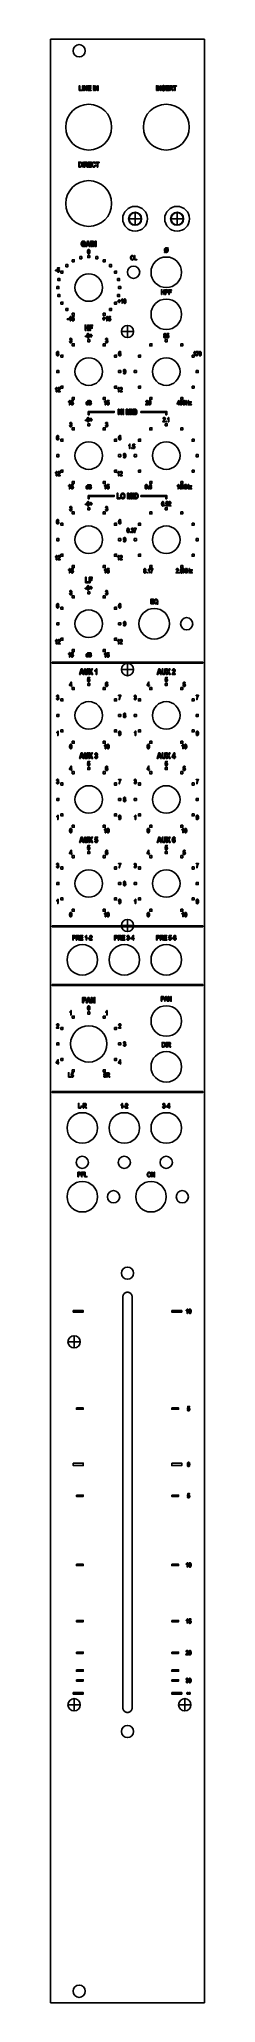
# Model space of a CAD drawing. Header units: millimetres. Extents: x 0 to 40, y 0 to 514.
import ezdxf

# ---------------------------------------------------------------- set-up
doc = ezdxf.new("R2010")
doc.units = ezdxf.units.MM
for name, color, linetype in [('CSK_NO_STUDS', 6, 'CONTINUOUS'), ('CUT', 1, 'CONTINUOUS'), ('LEGEND', 2, 'CONTINUOUS'), ('OUTLINE', 7, 'CONTINUOUS'), ('STUDS', 5, 'CONTINUOUS')]:
    doc.layers.add(name, color=color, linetype=linetype)

msp = doc.modelspace()

# ---------------------------------------------------------------- linework, layer by layer
at = {"layer": 'CSK_NO_STUDS'}
for centre, radius in [((22.15, 467), 3.25), ((22.15, 467), 1.7), ((33.15, 467), 3.25), ((33.15, 467), 1.7)]:
    msp.add_circle(centre, radius, dxfattribs=at)
at = {"layer": 'CUT'}
msp.add_lwpolyline([(21.35, 77.2), (21.3397, 77.0434), (21.3091, 76.8894), (21.2587, 76.7408), (21.1892, 76.6), (21.102, 76.4695), (20.9985, 76.3515), (20.8805, 76.248), (20.75, 76.1608), (20.6092, 76.0913), (20.4606, 76.0409), (20.3066, 76.0103), (20.15, 76), (19.9934, 76.0103), (19.8394, 76.0409), (19.6908, 76.0913), (19.55, 76.1608), (19.4195, 76.248), (19.3015, 76.3515), (19.198, 76.4695), (19.1108, 76.6), (19.0413, 76.7408), (18.9909, 76.8894), (18.9603, 77.0434), (18.95, 77.2), (18.95, 184.8), (18.9603, 184.9566), (18.9909, 185.1106), (19.0413, 185.2592), (19.1108, 185.4), (19.198, 185.5305), (19.3015, 185.6485), (19.4195, 185.752), (19.55, 185.8392), (19.6908, 185.9087), (19.8394, 185.9591), (19.9934, 185.9897), (20.15, 186), (20.3066, 185.9897), (20.4606, 185.9591), (20.6092, 185.9087), (20.75, 185.8392), (20.8805, 185.752), (20.9985, 185.6485), (21.102, 185.5305), (21.1892, 185.4), (21.2587, 185.2592), (21.3091, 185.1106), (21.3397, 184.9566), (21.35, 184.8)], close=True, dxfattribs=at)
for centre, radius in [((7.5, 511), 1.6), ((9.99, 491), 6), ((30.31, 491), 6), ((9.99, 471), 6), ((9.99, 449), 3.6), ((21.75, 453), 1.6), ((30.31, 453), 4), ((30.31, 442), 4), ((9.99, 427), 3.6), ((30.31, 427), 3.6), ((9.99, 405), 3.6), ((30.31, 405), 3.6), ((9.99, 383), 3.6), ((30.31, 383), 3.6), ((27.15, 361), 4), ((9.99, 361), 3.6), ((35.65, 361), 1.6), ((9.99, 337), 3.6), ((30.31, 337), 3.6), ((9.99, 315), 3.6), ((30.31, 315), 3.6), ((9.99, 293), 3.6), ((30.31, 293), 3.6), ((8.31, 273), 4), ((19.31, 273), 4), ((30.31, 273), 4), ((30.31, 257), 4), ((9.99, 251), 4.75), ((30.31, 245), 4), ((8.31, 229), 4), ((19.31, 229), 4), ((30.31, 229), 4), ((8.31, 220), 1.6), ((19.31, 220), 1.6), ((30.31, 220), 1.6), ((8.31, 211), 4), ((16.51, 211), 1.6), ((26.31, 211), 4), ((34.51, 211), 1.6), ((20.15, 191), 1.6), ((20.15, 71), 1.6), ((7.5, 3), 1.6)]:
    msp.add_circle(centre, radius, dxfattribs=at)
at = {"layer": 'LEGEND'}
for points in [[(7.5119, 500.5558), (7.5119, 501.8442), (7.6517, 501.8442), (7.6517, 500.7078), (8.172, 500.7078), (8.172, 500.5558)], [(8.368, 500.5558), (8.368, 501.8442), (8.5077, 501.8442), (8.5077, 500.5558)], [(8.7477, 500.5558), (8.7477, 501.8442), (8.8909, 501.8442), (9.4464, 500.8326), (9.4464, 501.8442), (9.58, 501.8442), (9.58, 500.5558), (9.4367, 500.5558), (8.8821, 501.5683), (8.8821, 500.5558)], [(9.8199, 500.5558), (9.8199, 501.8442), (10.5837, 501.8442), (10.5837, 501.6922), (9.9597, 501.6922), (9.9597, 501.2976), (10.5442, 501.2976), (10.5442, 501.1464), (9.9597, 501.1464), (9.9597, 500.7078), (10.6083, 500.7078), (10.6083, 500.5558)], [(11.2385, 500.5558), (11.2385, 501.8442), (11.3782, 501.8442), (11.3782, 500.5558)], [(11.6182, 500.5558), (11.6182, 501.8442), (11.7614, 501.8442), (12.3169, 500.8326), (12.3169, 501.8442), (12.4505, 501.8442), (12.4505, 500.5558), (12.3072, 500.5558), (11.7526, 501.5683), (11.7526, 500.5558)], [(27.7449, 500.5558), (27.7449, 501.8442), (27.8847, 501.8442), (27.8847, 500.5558)], [(28.1246, 500.5558), (28.1246, 501.8442), (28.2679, 501.8442), (28.8233, 500.8326), (28.8233, 501.8442), (28.9569, 501.8442), (28.9569, 500.5558), (28.8137, 500.5558), (28.2591, 501.5683), (28.2591, 500.5558)], [(29.1468, 500.9697), (29.2786, 500.9838), (29.2817, 500.9579), (29.2856, 500.9336), (29.2903, 500.9106), (29.2959, 500.8892), (29.3023, 500.8692), (29.3095, 500.8507), (29.3176, 500.8337), (29.3265, 500.8181), (29.3363, 500.8036), (29.3472, 500.7899), (29.359, 500.7769), (29.3719, 500.7646), (29.3857, 500.7531), (29.4006, 500.7422), (29.4164, 500.7321), (29.4333, 500.7228), (29.4509, 500.7143), (29.4691, 500.707), (29.4878, 500.7008), (29.5071, 500.6957), (29.5269, 500.6918), (29.5473, 500.689), (29.5683, 500.6873), (29.5897, 500.6867), (29.6201, 500.6877), (29.6487, 500.6905), (29.6755, 500.6953), (29.7006, 500.702), (29.7239, 500.7106), (29.7455, 500.7211), (29.7654, 500.7335), (29.7835, 500.7478), (29.7997, 500.7636), (29.8137, 500.7806), (29.8256, 500.7987), (29.8353, 500.818), (29.8428, 500.8384), (29.8482, 500.8599), (29.8515, 500.8826), (29.8525, 500.9064), (29.8521, 500.9205), (29.851, 500.9341), (29.849, 500.9473), (29.8463, 500.9599), (29.8427, 500.9722), (29.8384, 500.984), (29.8334, 500.9953), (29.8275, 501.0062), (29.8208, 501.0166), (29.8134, 501.0266), (29.8051, 501.036), (29.7961, 501.045), (29.7862, 501.0535), (29.7756, 501.0615), (29.7641, 501.069), (29.7519, 501.0761), (29.7374, 501.0832), (29.7193, 501.0911), (29.6975, 501.0996), (29.672, 501.1088), (29.6429, 501.1187), (29.6101, 501.1293), (29.5736, 501.1406), (29.5335, 501.1525), (29.4975, 501.1635), (29.4642, 501.1746), (29.4335, 501.1856), (29.4056, 501.1967), (29.3804, 501.2078), (29.3578, 501.219), (29.338, 501.2301), (29.3208, 501.2413), (29.3054, 501.2529), (29.2909, 501.2652), (29.2773, 501.2783), (29.2645, 501.2922), (29.2527, 501.3068), (29.2417, 501.3221), (29.2316, 501.3383), (29.2224, 501.3551), (29.2141, 501.3727), (29.207, 501.3908), (29.2009, 501.4094), (29.196, 501.4286), (29.1921, 501.4484), (29.1894, 501.4688), (29.1877, 501.4897), (29.1872, 501.5111), (29.1888, 501.5494), (29.1935, 501.5858), (29.2014, 501.6204), (29.2125, 501.6533), (29.2267, 501.6844), (29.2441, 501.7137), (29.2646, 501.7412), (29.2883, 501.7669), (29.3146, 501.7902), (29.3432, 501.8103), (29.374, 501.8274), (29.4069, 501.8414), (29.4421, 501.8522), (29.4794, 501.86), (29.519, 501.8647), (29.5607, 501.8662), (29.5897, 501.8655), (29.6178, 501.8633), (29.6449, 501.8597), (29.6711, 501.8546), (29.6964, 501.848), (29.7208, 501.84), (29.7443, 501.8305), (29.7668, 501.8196), (29.7883, 501.8074), (29.8085, 501.7938), (29.8275, 501.779), (29.8453, 501.7629), (29.8618, 501.7456), (29.8771, 501.727), (29.8911, 501.7072), (29.9039, 501.686), (29.9154, 501.6638), (29.9255, 501.6406), (29.9342, 501.6165), (29.9414, 501.5913), (29.9472, 501.5653), (29.9517, 501.5382), (29.9547, 501.5102), (29.9562, 501.4812), (29.8218, 501.4689), (29.8183, 501.4993), (29.8131, 501.5277), (29.8063, 501.5541), (29.7977, 501.5784), (29.7875, 501.6006), (29.7755, 501.6209), (29.7619, 501.6391), (29.7466, 501.6553), (29.7297, 501.6695), (29.7111, 501.6818), (29.6908, 501.6922), (29.6689, 501.7008), (29.6454, 501.7074), (29.6203, 501.7121), (29.5935, 501.715), (29.5651, 501.7159), (29.5363, 501.7151), (29.5093, 501.7126), (29.484, 501.7084), (29.4605, 501.7026), (29.4388, 501.6951), (29.4188, 501.686), (29.4006, 501.6752), (29.3841, 501.6627), (29.3694, 501.649), (29.3568, 501.6342), (29.346, 501.6185), (29.3373, 501.6018), (29.3304, 501.5841), (29.3256, 501.5654), (29.3226, 501.5458), (29.3217, 501.5252), (29.3224, 501.5062), (29.3245, 501.4883), (29.3281, 501.4715), (29.3331, 501.4558), (29.3395, 501.4411), (29.3474, 501.4276), (29.3567, 501.4152), (29.3674, 501.4039), (29.3806, 501.3931), (29.3974, 501.3823), (29.4177, 501.3715), (29.4416, 501.3606), (29.4691, 501.3497), (29.5002, 501.3388), (29.5348, 501.3279), (29.573, 501.3169), (29.6107, 501.3063), (29.6454, 501.2961), (29.6773, 501.2862), (29.7062, 501.2767), (29.7322, 501.2675), (29.7553, 501.2587), (29.7755, 501.2503), (29.7928, 501.2422), (29.8162, 501.2294), (29.8381, 501.2156), (29.8586, 501.2009), (29.8776, 501.1852), (29.8951, 501.1685), (29.9111, 501.1508), (29.9256, 501.1322), (29.9387, 501.1125), (29.9502, 501.092), (29.9602, 501.0704), (29.9687, 501.0478), (29.9756, 501.0243), (29.981, 500.9998), (29.9848, 500.9744), (29.9871, 500.9479), (29.9879, 500.9205), (29.9871, 500.8931), (29.9846, 500.8664), (29.9806, 500.8402), (29.9749, 500.8147), (29.9676, 500.7898), (29.9587, 500.7655), (29.9482, 500.7418), (29.936, 500.7188), (29.9225, 500.6967), (29.9078, 500.676), (29.8919, 500.6567), (29.8748, 500.6387), (29.8566, 500.6221), (29.8372, 500.6068), (29.8167, 500.5929), (29.795, 500.5804), (29.7721, 500.5692), (29.7481, 500.5596), (29.7229, 500.5514), (29.6966, 500.5448), (29.6692, 500.5396), (29.6406, 500.5359), (29.6109, 500.5337), (29.5801, 500.5329), (29.5323, 500.5348), (29.487, 500.5403), (29.4443, 500.5495), (29.404, 500.5624), (29.3661, 500.5789), (29.3308, 500.5992), (29.298, 500.6231), (29.2676, 500.6507), (29.2403, 500.6814), (29.2164, 500.7148), (29.196, 500.7508), (29.1792, 500.7893), (29.1658, 500.8305), (29.156, 500.8743), (29.1496, 500.9207), (29.1468, 500.9697)], [(30.1812, 500.5558), (30.1812, 501.8442), (30.945, 501.8442), (30.945, 501.6922), (30.321, 501.6922), (30.321, 501.2976), (30.9055, 501.2976), (30.9055, 501.1464), (30.321, 501.1464), (30.321, 500.7078), (30.9696, 500.7078), (30.9696, 500.5558)], [(31.1621, 500.5558), (31.1621, 501.8442), (31.6306, 501.8442), (31.666, 501.8437), (31.6991, 501.842), (31.7298, 501.8392), (31.7581, 501.8352), (31.784, 501.8302), (31.8075, 501.824), (31.8285, 501.8166), (31.8472, 501.8082), (31.8643, 501.7984), (31.8806, 501.7872), (31.8961, 501.7744), (31.9108, 501.7602), (31.9248, 501.7444), (31.9379, 501.7272), (31.9503, 501.7085), (31.9619, 501.6882), (31.9724, 501.6668), (31.9815, 501.6446), (31.9892, 501.6215), (31.9955, 501.5976), (32.0004, 501.5728), (32.0039, 501.5473), (32.006, 501.5208), (32.0067, 501.4936), (32.0055, 501.4579), (32.002, 501.4241), (31.996, 501.3919), (31.9877, 501.3615), (31.977, 501.3328), (31.964, 501.3059), (31.9485, 501.2806), (31.9307, 501.2571), (31.9106, 501.2355), (31.8884, 501.216), (31.864, 501.1985), (31.8374, 501.1831), (31.8087, 501.1697), (31.7779, 501.1584), (31.7448, 501.1492), (31.7097, 501.142), (31.7239, 501.1332), (31.7373, 501.1244), (31.7499, 501.1155), (31.7615, 501.1066), (31.7723, 501.0977), (31.7822, 501.0888), (31.7912, 501.0798), (31.7993, 501.0708), (31.8147, 501.0521), (31.8296, 501.0328), (31.844, 501.0131), (31.858, 500.9928), (31.8715, 500.972), (31.8845, 500.9507), (31.8971, 500.9288), (31.9092, 500.9064), (32.0937, 500.5558), (31.918, 500.5558), (31.7773, 500.8238), (31.7575, 500.8616), (31.739, 500.8961), (31.7217, 500.9274), (31.7056, 500.9554), (31.6908, 500.9803), (31.6772, 501.002), (31.6649, 501.0204), (31.6538, 501.0356), (31.6435, 501.0487), (31.6331, 501.0607), (31.6229, 501.0715), (31.6128, 501.0812), (31.6027, 501.0899), (31.5927, 501.0974), (31.5828, 501.1038), (31.573, 501.109), (31.5627, 501.1135), (31.5515, 501.1173), (31.5393, 501.1205), (31.5261, 501.1232), (31.5119, 501.1253), (31.4968, 501.1267), (31.4807, 501.1276), (31.4636, 501.1279), (31.3018, 501.1279), (31.3018, 500.5558)], [(31.3018, 501.2756), (31.6024, 501.2756), (31.6263, 501.276), (31.6487, 501.2771), (31.6696, 501.2789), (31.689, 501.2815), (31.7069, 501.2849), (31.7234, 501.2889), (31.7384, 501.2938), (31.7518, 501.2993), (31.7643, 501.3057), (31.776, 501.3129), (31.7871, 501.3209), (31.7975, 501.3299), (31.8073, 501.3396), (31.8164, 501.3502), (31.8249, 501.3617), (31.8327, 501.374), (31.8397, 501.387), (31.8458, 501.4006), (31.8509, 501.4146), (31.8551, 501.4292), (31.8584, 501.4443), (31.8607, 501.4599), (31.8621, 501.476), (31.8626, 501.4927), (31.8617, 501.5164), (31.859, 501.5388), (31.8546, 501.56), (31.8483, 501.5798), (31.8403, 501.5983), (31.8305, 501.6155), (31.8188, 501.6314), (31.8055, 501.646), (31.7903, 501.6591), (31.7734, 501.6705), (31.7548, 501.6801), (31.7345, 501.6879), (31.7124, 501.694), (31.6886, 501.6984), (31.6631, 501.701), (31.6358, 501.7019), (31.3018, 501.7019)], [(32.4989, 500.5558), (32.4989, 501.6922), (32.1509, 501.6922), (32.1509, 501.8442), (32.9885, 501.8442), (32.9885, 501.6922), (32.6387, 501.6922), (32.6387, 500.5558)], [(7.3546, 480.5558), (7.3546, 481.8442), (7.7193, 481.8442), (7.7522, 481.8439), (7.783, 481.8428), (7.8117, 481.8409), (7.8384, 481.8383), (7.8631, 481.835), (7.8858, 481.8309), (7.9064, 481.8261), (7.925, 481.8205), (7.9477, 481.812), (7.9696, 481.8019), (7.9908, 481.7903), (8.0111, 481.777), (8.0308, 481.7621), (8.0496, 481.7457), (8.0677, 481.7276), (8.085, 481.708), (8.1014, 481.6869), (8.1169, 481.6645), (8.1315, 481.6407), (8.1452, 481.6156), (8.1579, 481.5892), (8.1697, 481.5614), (8.1805, 481.5323), (8.1904, 481.5019), (8.1993, 481.4701), (8.207, 481.4368), (8.2135, 481.4021), (8.2188, 481.366), (8.2229, 481.3284), (8.2259, 481.2894), (8.2276, 481.2489), (8.2282, 481.207), (8.2272, 481.1534), (8.2242, 481.1018), (8.2192, 481.0522), (8.2122, 481.0048), (8.2032, 480.9594), (8.1921, 480.9161), (8.1791, 480.8749), (8.1641, 480.8357), (8.1475, 480.799), (8.1297, 480.765), (8.1108, 480.7338), (8.0908, 480.7054), (8.0696, 480.6798), (8.0473, 480.6569), (8.0239, 480.6368), (7.9993, 480.6195), (7.9732, 480.6045), (7.9451, 480.5916), (7.9151, 480.5807), (7.8832, 480.5717), (7.8493, 480.5647), (7.8135, 480.5597), (7.7757, 480.5568), (7.736, 480.5558)], [(7.4943, 480.7078), (7.7193, 480.7078), (7.7524, 480.7085), (7.7833, 480.7106), (7.8122, 480.7141), (7.8391, 480.7189), (7.8639, 480.7252), (7.8866, 480.7328), (7.9073, 480.7418), (7.9259, 480.7522), (7.943, 480.7641), (7.959, 480.7778), (7.974, 480.7931), (7.9881, 480.8101), (8.0011, 480.8288), (8.0131, 480.8492), (8.024, 480.8713), (8.034, 480.895), (8.0457, 480.9286), (8.0559, 480.9637), (8.0645, 481.0005), (8.0716, 481.0389), (8.077, 481.079), (8.081, 481.1206), (8.0833, 481.1639), (8.0841, 481.2088), (8.0833, 481.2565), (8.0808, 481.3015), (8.0766, 481.344), (8.0708, 481.3838), (8.0633, 481.421), (8.0542, 481.4556), (8.0434, 481.4875), (8.0309, 481.5168), (8.0172, 481.5437), (8.0024, 481.5682), (7.9868, 481.5904), (7.9702, 481.6103), (7.9526, 481.6279), (7.9341, 481.6432), (7.9146, 481.6561), (7.8942, 481.6667), (7.8792, 481.6727), (7.862, 481.6779), (7.8428, 481.6822), (7.8215, 481.6858), (7.7982, 481.6886), (7.7728, 481.6906), (7.7453, 481.6918), (7.7158, 481.6922), (7.4943, 481.6922)], [(8.4497, 480.5558), (8.4497, 481.8442), (8.5895, 481.8442), (8.5895, 480.5558)], [(8.8329, 480.5558), (8.8329, 481.8442), (9.3014, 481.8442), (9.3369, 481.8437), (9.37, 481.842), (9.4006, 481.8392), (9.4289, 481.8352), (9.4548, 481.8302), (9.4783, 481.824), (9.4994, 481.8166), (9.518, 481.8082), (9.5351, 481.7984), (9.5514, 481.7872), (9.5669, 481.7744), (9.5816, 481.7602), (9.5956, 481.7444), (9.6087, 481.7272), (9.6211, 481.7085), (9.6327, 481.6882), (9.6432, 481.6668), (9.6523, 481.6446), (9.66, 481.6215), (9.6663, 481.5976), (9.6712, 481.5728), (9.6747, 481.5473), (9.6768, 481.5208), (9.6775, 481.4936), (9.6764, 481.4579), (9.6728, 481.4241), (9.6669, 481.3919), (9.6585, 481.3615), (9.6479, 481.3328), (9.6348, 481.3059), (9.6193, 481.2806), (9.6015, 481.2571), (9.5814, 481.2355), (9.5592, 481.216), (9.5348, 481.1985), (9.5082, 481.1831), (9.4795, 481.1697), (9.4487, 481.1584), (9.4157, 481.1492), (9.3805, 481.142), (9.3948, 481.1332), (9.4082, 481.1244), (9.4207, 481.1155), (9.4323, 481.1066), (9.4431, 481.0977), (9.453, 481.0888), (9.462, 481.0798), (9.4701, 481.0708), (9.4855, 481.0521), (9.5004, 481.0328), (9.5148, 481.0131), (9.5288, 480.9928), (9.5423, 480.972), (9.5553, 480.9507), (9.5679, 480.9288), (9.58, 480.9064), (9.7646, 480.5558), (9.5888, 480.5558), (9.4482, 480.8238), (9.4283, 480.8616), (9.4098, 480.8961), (9.3925, 480.9274), (9.3764, 480.9554), (9.3616, 480.9803), (9.348, 481.002), (9.3357, 481.0204), (9.3247, 481.0356), (9.3143, 481.0487), (9.304, 481.0607), (9.2937, 481.0715), (9.2836, 481.0812), (9.2735, 481.0899), (9.2635, 481.0974), (9.2536, 481.1038), (9.2438, 481.109), (9.2335, 481.1135), (9.2223, 481.1173), (9.2101, 481.1205), (9.1969, 481.1232), (9.1827, 481.1253), (9.1676, 481.1267), (9.1515, 481.1276), (9.1344, 481.1279), (8.9727, 481.1279), (8.9727, 480.5558)], [(8.9727, 481.2756), (9.2733, 481.2756), (9.2971, 481.276), (9.3195, 481.2771), (9.3404, 481.2789), (9.3598, 481.2815), (9.3778, 481.2849), (9.3942, 481.2889), (9.4092, 481.2938), (9.4227, 481.2993), (9.4351, 481.3057), (9.4468, 481.3129), (9.4579, 481.3209), (9.4684, 481.3299), (9.4781, 481.3396), (9.4873, 481.3502), (9.4957, 481.3617), (9.5035, 481.374), (9.5105, 481.387), (9.5166, 481.4006), (9.5217, 481.4146), (9.5259, 481.4292), (9.5292, 481.4443), (9.5315, 481.4599), (9.5329, 481.476), (9.5334, 481.4927), (9.5325, 481.5164), (9.5298, 481.5388), (9.5254, 481.56), (9.5191, 481.5798), (9.5111, 481.5983), (9.5013, 481.6155), (9.4897, 481.6314), (9.4763, 481.646), (9.4611, 481.6591), (9.4443, 481.6705), (9.4256, 481.6801), (9.4053, 481.6879), (9.3832, 481.694), (9.3594, 481.6984), (9.3339, 481.701), (9.3067, 481.7019), (8.9727, 481.7019)], [(9.9017, 480.5558), (9.9017, 481.8442), (10.6654, 481.8442), (10.6654, 481.6922), (10.0414, 481.6922), (10.0414, 481.2976), (10.6259, 481.2976), (10.6259, 481.1464), (10.0414, 481.1464), (10.0414, 480.7078), (10.69, 480.7078), (10.69, 480.5558)], [(11.6331, 481.0075), (11.7737, 480.9645), (11.761, 480.9119), (11.7461, 480.8628), (11.729, 480.8171), (11.7097, 480.7749), (11.6882, 480.7362), (11.6646, 480.7009), (11.6387, 480.669), (11.6107, 480.6406), (11.5808, 480.6155), (11.5493, 480.5939), (11.5163, 480.5755), (11.4816, 480.5605), (11.4454, 480.5488), (11.4076, 480.5405), (11.3682, 480.5355), (11.3273, 480.5338), (11.2912, 480.5349), (11.2565, 480.5383), (11.2232, 480.5439), (11.1911, 480.5517), (11.1604, 480.5618), (11.1311, 480.5741), (11.103, 480.5886), (11.0763, 480.6054), (11.0509, 480.6247), (11.0266, 480.6466), (11.0035, 480.6713), (10.9816, 480.6987), (10.9609, 480.7288), (10.9414, 480.7616), (10.923, 480.7971), (10.9058, 480.8353), (10.8903, 480.8757), (10.8768, 480.9179), (10.8654, 480.9619), (10.8561, 481.0077), (10.8488, 481.0553), (10.8436, 481.1047), (10.8405, 481.1558), (10.8395, 481.2088), (10.8405, 481.2609), (10.8436, 481.311), (10.8488, 481.3591), (10.8561, 481.4051), (10.8654, 481.4491), (10.8768, 481.491), (10.8903, 481.5309), (10.9058, 481.5687), (10.9231, 481.6044), (10.9419, 481.6378), (10.9622, 481.669), (10.9839, 481.6979), (11.0071, 481.7246), (11.0318, 481.749), (11.0579, 481.7712), (11.0856, 481.7911), (11.1143, 481.8087), (11.1439, 481.8239), (11.1743, 481.8369), (11.2055, 481.8474), (11.2376, 481.8556), (11.2705, 481.8615), (11.3042, 481.865), (11.3387, 481.8662), (11.3762, 481.8647), (11.4125, 481.8603), (11.4473, 481.8528), (11.4808, 481.8424), (11.513, 481.829), (11.5439, 481.8126), (11.5733, 481.7932), (11.6015, 481.7708), (11.6279, 481.7456), (11.6523, 481.7176), (11.6746, 481.6868), (11.6949, 481.6532), (11.7131, 481.6168), (11.7292, 481.5776), (11.7433, 481.5357), (11.7553, 481.4909), (11.6182, 481.4514), (11.5984, 481.5144), (11.5742, 481.569), (11.5455, 481.6153), (11.5125, 481.6531), (11.475, 481.6825), (11.4331, 481.7035), (11.3868, 481.7161), (11.336, 481.7203), (11.3101, 481.7195), (11.2851, 481.7169), (11.2609, 481.7127), (11.2376, 481.7068), (11.2152, 481.6992), (11.1937, 481.6899), (11.173, 481.6789), (11.1532, 481.6663), (11.1344, 481.6518), (11.1165, 481.6355), (11.0996, 481.6173), (11.0837, 481.5972), (11.0687, 481.5752), (11.0548, 481.5513), (11.0418, 481.5256), (11.0297, 481.4979), (11.0189, 481.4684), (11.0096, 481.437), (11.0016, 481.4037), (10.9951, 481.3685), (10.9901, 481.3314), (10.9865, 481.2924), (10.9843, 481.2516), (10.9836, 481.2088), (10.9851, 481.1447), (10.9894, 481.0848), (10.9967, 481.029), (11.0069, 480.9773), (11.02, 480.9298), (11.036, 480.8864), (11.0549, 480.8471), (11.0768, 480.812), (11.101, 480.781), (11.1272, 480.7541), (11.1553, 480.7314), (11.1853, 480.7128), (11.2173, 480.6983), (11.2511, 480.688), (11.2869, 480.6818), (11.3246, 480.6797), (11.3527, 480.681), (11.3798, 480.6848), (11.4059, 480.6911), (11.4311, 480.7), (11.4553, 480.7114), (11.4785, 480.7254), (11.5007, 480.7419), (11.5219, 480.761), (11.5418, 480.7826), (11.56, 480.8069), (11.5765, 480.8338), (11.5913, 480.8633), (11.6043, 480.8954), (11.6156, 480.9301), (11.6252, 480.9675), (11.6331, 481.0075)], [(12.2193, 480.5558), (12.2193, 481.6922), (11.8713, 481.6922), (11.8713, 481.8442), (12.7089, 481.8442), (12.7089, 481.6922), (12.3591, 481.6922), (12.3591, 480.5558)], [(8.6062, 460.2605), (8.6062, 460.5018), (9.117, 460.5018), (9.117, 459.9314), (9.0967, 459.9091), (9.0744, 459.8876), (9.05, 459.8669), (9.0237, 459.847), (8.9953, 459.8278), (8.965, 459.8095), (8.9326, 459.7919), (8.8982, 459.7752), (8.8628, 459.7599), (8.8273, 459.7466), (8.7919, 459.7353), (8.7564, 459.7261), (8.7208, 459.719), (8.6853, 459.7139), (8.6497, 459.7108), (8.614, 459.7098), (8.5712, 459.7111), (8.5297, 459.7151), (8.4894, 459.7218), (8.4504, 459.7311), (8.4128, 459.7431), (8.3764, 459.7578), (8.3412, 459.7752), (8.3074, 459.7952), (8.275, 459.8179), (8.2444, 459.8432), (8.2155, 459.8712), (8.1884, 459.9019), (8.1629, 459.9352), (8.1392, 459.9712), (8.1172, 460.0098), (8.0969, 460.0511), (8.0787, 460.0946), (8.063, 460.14), (8.0496, 460.1873), (8.0387, 460.2365), (8.0302, 460.2875), (8.0241, 460.3405), (8.0205, 460.3953), (8.0193, 460.452), (8.0205, 460.51), (8.0242, 460.5658), (8.0304, 460.6196), (8.039, 460.6712), (8.05, 460.7207), (8.0635, 460.768), (8.0795, 460.8132), (8.0979, 460.8562), (8.1183, 460.8969), (8.1401, 460.9349), (8.1635, 460.9703), (8.1882, 461.003), (8.2145, 461.033), (8.2422, 461.0604), (8.2714, 461.0851), (8.302, 461.1072), (8.3342, 461.1267), (8.3678, 461.1435), (8.4031, 461.1578), (8.4398, 461.1695), (8.4781, 461.1786), (8.518, 461.185), (8.5594, 461.1889), (8.6023, 461.1902), (8.6535, 461.1886), (8.7021, 461.1836), (8.748, 461.1752), (8.7914, 461.1635), (8.8321, 461.1485), (8.8703, 461.1301), (8.9058, 461.1084), (8.9387, 461.0833), (8.9689, 461.055), (8.9963, 461.0236), (9.0209, 460.989), (9.0426, 460.9513), (9.0615, 460.9105), (9.0776, 460.8666), (9.0909, 460.8195), (9.1013, 460.7693), (8.867, 460.7156), (8.8597, 460.7424), (8.851, 460.7676), (8.841, 460.7911), (8.8296, 460.813), (8.8168, 460.8333), (8.8027, 460.852), (8.7872, 460.8691), (8.7703, 460.8846), (8.7523, 460.8983), (8.7334, 460.9102), (8.7137, 460.9203), (8.6931, 460.9285), (8.6717, 460.9349), (8.6494, 460.9395), (8.6263, 460.9422), (8.6023, 460.9432), (8.5654, 460.9413), (8.5302, 460.9358), (8.4969, 460.9266), (8.4653, 460.9137), (8.4356, 460.8972), (8.4077, 460.877), (8.3815, 460.8531), (8.3572, 460.8255), (8.3352, 460.7941), (8.3162, 460.7589), (8.3001, 460.7199), (8.2869, 460.6769), (8.2766, 460.6301), (8.2693, 460.5795), (8.2649, 460.525), (8.2634, 460.4666), (8.265, 460.4038), (8.2698, 460.345), (8.2777, 460.29), (8.2888, 460.2388), (8.3031, 460.1916), (8.3206, 460.1482), (8.3412, 460.1087), (8.365, 460.073), (8.3877, 460.0458), (8.4123, 460.0222), (8.4388, 460.0022), (8.4673, 459.9859), (8.4977, 459.9732), (8.53, 459.9641), (8.5642, 459.9587), (8.6004, 459.9568), (8.6178, 459.9573), (8.6354, 459.9589), (8.6531, 459.9614), (8.671, 459.965), (8.6891, 459.9696), (8.7074, 459.9752), (8.7258, 459.9819), (8.7444, 459.9896), (8.7628, 459.9981), (8.7807, 460.0074), (8.7982, 460.0175), (8.8151, 460.0282), (8.8315, 460.0398), (8.8474, 460.0521), (8.8628, 460.0651), (8.8777, 460.0789), (8.8777, 460.2605)], [(10.3943, 459.7342), (10.1365, 459.7342), (10.0339, 460.0594), (9.5652, 460.0594), (9.4685, 459.7342), (9.2166, 459.7342), (9.6736, 461.1658), (9.9246, 461.1658)], [(9.9578, 460.3006), (9.7966, 460.8318), (9.6375, 460.3006)], [(9.6775, 458.3922), (9.6787, 458.4621), (9.6824, 458.5276), (9.6884, 458.5887), (9.6969, 458.6455), (9.7079, 458.6979), (9.7212, 458.7459), (9.737, 458.7896), (9.7552, 458.8289), (9.7758, 458.8637), (9.7987, 458.8938), (9.8239, 458.9194), (9.8514, 458.9402), (9.8812, 458.9565), (9.9134, 458.9681), (9.9478, 458.975), (9.9845, 458.9773), (10.0172, 458.9755), (10.0482, 458.9698), (10.0773, 458.9604), (10.1046, 458.9473), (10.1302, 458.9303), (10.154, 458.9097), (10.176, 458.8852), (10.1962, 458.857), (10.2182, 458.818), (10.2373, 458.7735), (10.2534, 458.7235), (10.2666, 458.6682), (10.2768, 458.6073), (10.2841, 458.5411), (10.2885, 458.4693), (10.29, 458.3922), (10.2888, 458.3227), (10.2852, 458.2574), (10.2791, 458.1965), (10.2707, 458.1399), (10.2598, 458.0877), (10.2465, 458.0397), (10.2308, 457.996), (10.2127, 457.9566), (10.1921, 457.9218), (10.1693, 457.8915), (10.1441, 457.8659), (10.1166, 457.845), (10.0867, 457.8287), (10.0545, 457.8171), (10.0199, 457.8101), (9.983, 457.8078), (9.9501, 457.8099), (9.9188, 457.816), (9.8891, 457.8263), (9.8608, 457.8406), (9.8341, 457.8591), (9.8089, 457.8816), (9.7852, 457.9083), (9.763, 457.9391), (9.743, 457.9749), (9.7256, 458.0166), (9.7109, 458.0643), (9.6989, 458.118), (9.6895, 458.1776), (9.6828, 458.2432), (9.6788, 458.3147), (9.6775, 458.3922)], [(9.7955, 458.3922), (9.7963, 458.3253), (9.7988, 458.2642), (9.803, 458.2089), (9.8088, 458.1593), (9.8164, 458.1154), (9.8256, 458.0773), (9.8364, 458.045), (9.849, 458.0184), (9.8628, 457.9961), (9.8776, 457.9768), (9.8934, 457.9605), (9.91, 457.9472), (9.9276, 457.9368), (9.9462, 457.9294), (9.9657, 457.9249), (9.9861, 457.9234), (10.0054, 457.9249), (10.0239, 457.9294), (10.0416, 457.937), (10.0586, 457.9475), (10.0747, 457.961), (10.09, 457.9775), (10.1044, 457.997), (10.1181, 458.0195), (10.1306, 458.0464), (10.1414, 458.0789), (10.1505, 458.117), (10.158, 458.1607), (10.1638, 458.2101), (10.1679, 458.2652), (10.1704, 458.3259), (10.1713, 458.3922), (10.1704, 458.4592), (10.1679, 458.5205), (10.1637, 458.5759), (10.1579, 458.6256), (10.1503, 458.6695), (10.1411, 458.7076), (10.1303, 458.7399), (10.1177, 458.7664), (10.1039, 458.7886), (10.089, 458.8078), (10.0731, 458.824), (10.0563, 458.8373), (10.0385, 458.8476), (10.0197, 458.855), (9.9999, 458.8595), (9.9791, 458.8609), (9.9599, 458.8594), (9.9416, 458.8549), (9.924, 458.8474), (9.9073, 458.8369), (9.8913, 458.8234), (9.8762, 458.8069), (9.8618, 458.7874), (9.8482, 458.7648), (9.8358, 458.738), (9.8251, 458.7055), (9.8161, 458.6674), (9.8087, 458.6236), (9.8029, 458.5742), (9.7988, 458.5192), (9.7963, 458.4585), (9.7955, 458.3922)], [(10.5125, 459.7342), (10.5125, 461.1658), (10.7488, 461.1658), (10.7488, 459.7342)], [(10.9783, 459.7342), (10.9783, 461.1658), (11.2088, 461.1658), (11.6892, 460.2098), (11.6892, 461.1658), (11.9099, 461.1658), (11.9099, 459.7342), (11.6716, 459.7342), (11.199, 460.6678), (11.199, 459.7342)], [(30.6217, 459.2972), (30.7354, 459.4533), (30.8035, 459.3835), (30.6831, 459.2192), (30.6979, 459.1917), (30.7114, 459.1648), (30.7238, 459.1386), (30.7349, 459.1129), (30.7448, 459.0879), (30.7535, 459.0635), (30.7611, 459.0398), (30.7674, 459.0167), (30.7727, 458.9933), (30.7774, 458.9689), (30.7813, 458.9435), (30.7845, 458.917), (30.787, 458.8895), (30.7888, 458.861), (30.7898, 458.8314), (30.7902, 458.8008), (30.7892, 458.7519), (30.7862, 458.7048), (30.7811, 458.6594), (30.774, 458.6158), (30.7649, 458.574), (30.7538, 458.534), (30.7406, 458.4957), (30.7255, 458.4593), (30.7086, 458.4247), (30.6903, 458.3924), (30.6706, 458.3622), (30.6496, 458.3342), (30.6272, 458.3084), (30.6034, 458.2847), (30.5781, 458.2632), (30.5516, 458.2438), (30.5239, 458.2267), (30.4956, 458.2119), (30.4666, 458.1993), (30.4369, 458.1891), (30.4065, 458.1811), (30.3754, 458.1754), (30.3437, 458.1719), (30.3112, 458.1708), (30.2903, 458.1712), (30.2699, 458.1725), (30.2499, 458.1747), (30.2304, 458.1778), (30.2114, 458.1817), (30.1929, 458.1864), (30.1748, 458.1921), (30.1573, 458.1986), (30.1398, 458.2063), (30.122, 458.2153), (30.1039, 458.2257), (30.0856, 458.2375), (30.0669, 458.2507), (30.0479, 458.2653), (30.0287, 458.2813), (30.0091, 458.2986), (29.8945, 458.1426), (29.8273, 458.2123), (29.9468, 458.3758), (29.9307, 458.4069), (29.9161, 458.4368), (29.9028, 458.4654), (29.8909, 458.4927), (29.8805, 458.5187), (29.8714, 458.5435), (29.8638, 458.5669), (29.8576, 458.5892), (29.8525, 458.6113), (29.848, 458.6344), (29.8442, 458.6586), (29.8411, 458.6838), (29.8387, 458.71), (29.837, 458.7373), (29.836, 458.7657), (29.8356, 458.795), (29.8366, 458.8446), (29.8397, 458.8923), (29.8448, 458.9382), (29.8519, 458.9824), (29.8611, 459.0248), (29.8723, 459.0654), (29.8855, 459.1042), (29.9008, 459.1412), (29.9177, 459.1761), (29.936, 459.2088), (29.9555, 459.2393), (29.9764, 459.2674), (29.9986, 459.2933), (30.0221, 459.317), (30.0469, 459.3383), (30.073, 459.3574), (30.1002, 459.3742), (30.1283, 459.3888), (30.1573, 459.4012), (30.1871, 459.4112), (30.2179, 459.4191), (30.2495, 459.4247), (30.282, 459.4281), (30.3154, 459.4292), (30.3365, 459.4288), (30.3572, 459.4274), (30.3774, 459.4252), (30.3971, 459.422), (30.4163, 459.418), (30.435, 459.4131), (30.4533, 459.4073), (30.471, 459.4006), (30.4887, 459.3927), (30.5068, 459.3834), (30.5251, 459.3726), (30.5438, 459.3604), (30.5628, 459.3468), (30.5821, 459.3317), (30.6017, 459.3152), (30.6217, 459.2972)], [(30.5395, 459.1852), (30.5238, 459.2003), (30.5085, 459.2141), (30.4937, 459.2266), (30.4794, 459.2379), (30.4656, 459.2478), (30.4523, 459.2564), (30.4394, 459.2638), (30.427, 459.2698), (30.4147, 459.2749), (30.4019, 459.2793), (30.3886, 459.283), (30.3748, 459.286), (30.3607, 459.2884), (30.346, 459.2901), (30.3309, 459.2911), (30.3154, 459.2914), (30.279, 459.2895), (30.2443, 459.2837), (30.2111, 459.274), (30.1796, 459.2604), (30.1496, 459.2429), (30.1212, 459.2216), (30.0945, 459.1964), (30.0693, 459.1673), (30.0464, 459.1344), (30.0266, 459.0977), (30.0098, 459.0571), (29.9961, 459.0128), (29.9855, 458.9647), (29.9778, 458.9128), (29.9733, 458.857), (29.9717, 458.7975), (29.9719, 458.7749), (29.9725, 458.7532), (29.9735, 458.7323), (29.9749, 458.7123), (29.9766, 458.6932), (29.9787, 458.6749), (29.9813, 458.6576), (29.9842, 458.641), (29.9877, 458.6246), (29.9919, 458.6076), (29.9968, 458.5899), (30.0025, 458.5716), (30.0088, 458.5527), (30.0159, 458.5331), (30.0238, 458.5129), (30.0323, 458.492)], [(30.596, 459.0997), (30.0896, 458.409), (30.1031, 458.3958), (30.1165, 458.3836), (30.1299, 458.3724), (30.1433, 458.3622), (30.1566, 458.353), (30.1698, 458.3448), (30.1831, 458.3376), (30.1963, 458.3314), (30.2096, 458.3261), (30.2232, 458.3214), (30.2372, 458.3175), (30.2514, 458.3143), (30.2659, 458.3118), (30.2807, 458.31), (30.2958, 458.309), (30.3112, 458.3086), (30.3468, 458.3106), (30.3809, 458.3164), (30.4136, 458.3262), (30.4448, 458.3399), (30.4745, 458.3576), (30.5028, 458.3791), (30.5295, 458.4046), (30.5549, 458.4339), (30.5779, 458.467), (30.5979, 458.5036), (30.6148, 458.5437), (30.6286, 458.5873), (30.6394, 458.6344), (30.6471, 458.685), (30.6517, 458.7391), (30.6532, 458.7967), (30.6523, 458.8388), (30.6497, 458.8797), (30.6452, 458.9194), (30.6389, 458.9579), (30.6309, 458.9952), (30.621, 459.0312), (30.6094, 459.0661), (30.596, 459.0997)], [(1.2662, 453.3987), (1.2662, 453.5401), (1.6201, 453.5401), (1.6201, 453.3987)], [(1.7139, 453.355), (1.835, 453.3675), (1.839, 453.341), (1.8442, 453.3163), (1.8505, 453.2933), (1.8579, 453.2721), (1.8664, 453.2526), (1.876, 453.2348), (1.8868, 453.2188), (1.8986, 453.2046), (1.9113, 453.192), (1.9244, 453.1812), (1.9381, 453.172), (1.9522, 453.1644), (1.9669, 453.1586), (1.9821, 453.1544), (1.9977, 453.1519), (2.0139, 453.1511), (2.034, 453.1522), (2.0535, 453.1558), (2.0722, 453.1617), (2.0902, 453.1699), (2.1076, 453.1805), (2.1242, 453.1935), (2.1401, 453.2088), (2.1553, 453.2265), (2.1692, 453.2462), (2.1812, 453.2676), (2.1915, 453.2907), (2.1998, 453.3156), (2.2063, 453.3422), (2.2109, 453.3705), (2.2137, 453.4006), (2.2146, 453.4323), (2.2137, 453.4621), (2.2111, 453.4902), (2.2066, 453.5166), (2.2003, 453.5412), (2.1922, 453.5641), (2.1823, 453.5853), (2.1707, 453.6048), (2.1572, 453.6225), (2.1424, 453.6384), (2.1267, 453.6521), (2.11, 453.6637), (2.0925, 453.6732), (2.074, 453.6806), (2.0546, 453.6859), (2.0343, 453.6891), (2.0131, 453.6901), (2.0001, 453.6897), (1.9873, 453.6883), (1.9748, 453.686), (1.9624, 453.6828), (1.9502, 453.6787), (1.9383, 453.6736), (1.9266, 453.6677), (1.915, 453.6608), (1.9039, 453.6531), (1.8934, 453.6447), (1.8834, 453.6356), (1.8741, 453.6258), (1.8654, 453.6152), (1.8572, 453.6039), (1.8497, 453.5919), (1.8428, 453.5792), (1.7342, 453.5964), (1.8256, 454.1847), (2.292, 454.1847), (2.292, 454.0503), (1.9178, 454.0503), (1.867, 453.7425), (1.888, 453.7593), (1.9094, 453.7739), (1.9311, 453.7863), (1.9531, 453.7964), (1.9754, 453.8042), (1.9981, 453.8099), (2.0211, 453.8132), (2.0443, 453.8143), (2.0733, 453.8128), (2.1014, 453.8081), (2.1285, 453.8002), (2.1546, 453.7892), (2.1797, 453.7751), (2.2039, 453.7579), (2.2272, 453.7375), (2.2494, 453.714), (2.2698, 453.6878), (2.2875, 453.6594), (2.3025, 453.6288), (2.3147, 453.5961), (2.3243, 453.5612), (2.3311, 453.524), (2.3352, 453.4847), (2.3365, 453.4433), (2.3352, 453.402), (2.3311, 453.3623), (2.3243, 453.324), (2.3147, 453.2873), (2.3025, 453.2521), (2.2875, 453.2183), (2.2698, 453.1861), (2.2494, 453.1554), (2.2267, 453.1273), (2.2021, 453.1029), (2.1757, 453.0823), (2.1474, 453.0654), (2.1172, 453.0523), (2.0851, 453.0429), (2.0512, 453.0373), (2.0154, 453.0354), (1.9855, 453.0368), (1.9569, 453.0407), (1.9293, 453.0474), (1.903, 453.0566), (1.8779, 453.0686), (1.8539, 453.0831), (1.8312, 453.1003), (1.8096, 453.1202), (1.7897, 453.1424), (1.7721, 453.1667), (1.7567, 453.193), (1.7436, 453.2213), (1.7328, 453.2516), (1.7242, 453.284), (1.7179, 453.3185), (1.7139, 453.355)], [(2.7052, 453.32), (3.2452, 453.32), (3.2452, 452.78), (2.7052, 452.78)], [(3.9924, 454.9976), (4.5324, 454.9976), (4.5324, 454.4576), (3.9924, 454.4576)], [(5.67, 456.2848), (6.21, 456.2848), (6.21, 455.7448), (5.67, 455.7448)], [(7.6236, 457.094), (8.1636, 457.094), (8.1636, 456.554), (7.6236, 456.554)], [(9.72, 457.37), (10.26, 457.37), (10.26, 456.83), (9.72, 456.83)], [(11.8164, 457.094), (12.3564, 457.094), (12.3564, 456.554), (11.8164, 456.554)], [(13.77, 456.2848), (14.31, 456.2848), (14.31, 455.7448), (13.77, 455.7448)], [(15.4476, 454.9976), (15.9876, 454.9976), (15.9876, 454.4576), (15.4476, 454.4576)], [(16.7348, 453.32), (17.2748, 453.32), (17.2748, 452.78), (16.7348, 452.78)], [(20.941, 456.7852), (20.943, 456.8563), (20.9491, 456.9232), (20.9591, 456.9858), (20.9732, 457.0442), (20.9914, 457.0984), (21.0135, 457.1484), (21.0397, 457.1941), (21.0699, 457.2355), (21.1031, 457.2724), (21.1383, 457.3044), (21.1755, 457.3315), (21.2146, 457.3536), (21.2558, 457.3708), (21.2989, 457.3831), (21.344, 457.3905), (21.391, 457.393), (21.4217, 457.3919), (21.4518, 457.3886), (21.4811, 457.3831), (21.5098, 457.3754), (21.5377, 457.3655), (21.565, 457.3534), (21.5917, 457.3391), (21.6176, 457.3227), (21.6425, 457.3041), (21.6661, 457.2835), (21.6883, 457.261), (21.7093, 457.2364), (21.7289, 457.2099), (21.7471, 457.1814), (21.7641, 457.1509), (21.7797, 457.1184), (21.7937, 457.0841), (21.8058, 457.0482), (21.8161, 457.0107), (21.8245, 456.9716), (21.831, 456.9309), (21.8357, 456.8886), (21.8385, 456.8447), (21.8395, 456.7992), (21.8376, 456.737), (21.8322, 456.6778), (21.8232, 456.6215), (21.8105, 456.5682), (21.7943, 456.5178), (21.7744, 456.4704), (21.7509, 456.4259), (21.7238, 456.3844), (21.6908, 456.343), (21.6552, 456.3071), (21.6172, 456.2768), (21.5768, 456.252), (21.5338, 456.2326), (21.4884, 456.2188), (21.4406, 456.2106), (21.3902, 456.2078), (21.3396, 456.2106), (21.2914, 456.2191), (21.2458, 456.2333), (21.2027, 456.2531), (21.1622, 456.2786), (21.1242, 456.3098), (21.0888, 456.3466), (21.0559, 456.3891), (21.0289, 456.4311), (21.0056, 456.4753), (20.9859, 456.5217), (20.9697, 456.5701), (20.9572, 456.6207), (20.9482, 456.6734), (20.9428, 456.7282), (20.941, 456.7852)], [(21.0691, 456.7828), (21.0706, 456.7314), (21.075, 456.6829), (21.0823, 456.6374), (21.0925, 456.5948), (21.1056, 456.5552), (21.1217, 456.5186), (21.1406, 456.485), (21.1625, 456.4543), (21.1865, 456.4269), (21.2117, 456.4032), (21.2382, 456.3831), (21.2659, 456.3667), (21.2949, 456.3539), (21.3252, 456.3448), (21.3567, 456.3393), (21.3895, 456.3375), (21.4229, 456.3393), (21.4551, 456.3449), (21.4858, 456.3541), (21.5151, 456.367), (21.5431, 456.3836), (21.5697, 456.4039), (21.5949, 456.4278), (21.6187, 456.4555), (21.6404, 456.4867), (21.6593, 456.5214), (21.6752, 456.5595), (21.6882, 456.6012), (21.6983, 456.6463), (21.7055, 456.6948), (21.7099, 456.7469), (21.7113, 456.8023), (21.7106, 456.8388), (21.7083, 456.8742), (21.7046, 456.9087), (21.6994, 456.9422), (21.6927, 456.9747), (21.6845, 457.0063), (21.6748, 457.0368), (21.6637, 457.0664), (21.6539, 457.0881), (21.643, 457.1087), (21.6309, 457.1282), (21.6177, 457.1466), (21.6033, 457.1638), (21.5877, 457.18), (21.571, 457.1951), (21.5531, 457.209), (21.5345, 457.2215), (21.5154, 457.2324), (21.4958, 457.2416), (21.4759, 457.2491), (21.4555, 457.255), (21.4347, 457.2592), (21.4135, 457.2617), (21.3918, 457.2625), (21.3574, 457.2607), (21.3246, 457.2552), (21.2933, 457.246), (21.2636, 457.2332), (21.2354, 457.2167), (21.2088, 457.1966), (21.1837, 457.1728), (21.1602, 457.1453), (21.1388, 457.114), (21.1203, 457.0787), (21.1047, 457.0394), (21.0919, 456.9961), (21.0819, 456.9488), (21.0748, 456.8975), (21.0706, 456.8421), (21.0691, 456.7828)], [(21.9895, 456.2273), (21.9895, 457.3727), (22.1137, 457.3727), (22.1137, 456.3625), (22.5762, 456.3625), (22.5762, 456.2273)], [(1.62, 449.27), (2.16, 449.27), (2.16, 448.73), (1.62, 448.73)], [(1.896, 451.3664), (2.436, 451.3664), (2.436, 450.8264), (1.896, 450.8264)], [(17.544, 451.3664), (18.084, 451.3664), (18.084, 450.8264), (17.544, 450.8264)], [(17.82, 449.27), (18.36, 449.27), (18.36, 448.73), (17.82, 448.73)], [(29.0234, 447.1916), (29.0234, 448.4084), (29.1554, 448.4084), (29.1554, 447.9087), (29.6742, 447.9087), (29.6742, 448.4084), (29.8061, 448.4084), (29.8061, 447.1916), (29.6742, 447.1916), (29.6742, 447.7651), (29.1554, 447.7651), (29.1554, 447.1916)], [(30.0303, 447.1916), (30.0303, 448.4084), (30.4063, 448.4084), (30.4384, 448.4081), (30.4683, 448.407), (30.4961, 448.4052), (30.5217, 448.4026), (30.5451, 448.3994), (30.5663, 448.3954), (30.5853, 448.3907), (30.6022, 448.3852), (30.6232, 448.3765), (30.6432, 448.3661), (30.662, 448.354), (30.6798, 448.3402), (30.6965, 448.3247), (30.7121, 448.3075), (30.7266, 448.2887), (30.74, 448.2682), (30.752, 448.2462), (30.7625, 448.223), (30.7713, 448.1986), (30.7786, 448.1729), (30.7842, 448.1461), (30.7882, 448.118), (30.7906, 448.0887), (30.7914, 448.0582), (30.7901, 448.018), (30.7862, 447.9798), (30.7797, 447.9434), (30.7705, 447.9089), (30.7587, 447.8764), (30.7443, 447.8457), (30.7273, 447.8169), (30.7076, 447.79), (30.6847, 447.7657), (30.6581, 447.7446), (30.6276, 447.7268), (30.5933, 447.7122), (30.5551, 447.7009), (30.5132, 447.6928), (30.4675, 447.6879), (30.4179, 447.6863), (30.1622, 447.6863), (30.1622, 447.1916)], [(30.1622, 447.8299), (30.4204, 447.8299), (30.4499, 447.8307), (30.4773, 447.8333), (30.5027, 447.8376), (30.526, 447.8437), (30.5473, 447.8514), (30.5665, 447.8609), (30.5837, 447.8721), (30.5989, 447.8851), (30.6121, 447.8998), (30.6236, 447.9162), (30.6333, 447.9344), (30.6412, 447.9543), (30.6474, 447.976), (30.6518, 447.9994), (30.6544, 448.0246), (30.6553, 448.0515), (30.6549, 448.0692), (30.6536, 448.0863), (30.6514, 448.1028), (30.6484, 448.1185), (30.6445, 448.1337), (30.6397, 448.1482), (30.634, 448.162), (30.6275, 448.1752), (30.6204, 448.1876), (30.6129, 448.1989), (30.605, 448.2092), (30.5968, 448.2186), (30.5882, 448.2269), (30.5793, 448.2342), (30.5699, 448.2405), (30.5603, 448.2458), (30.5494, 448.2502), (30.5366, 448.2541), (30.5218, 448.2574), (30.505, 448.2601), (30.4862, 448.2622), (30.4654, 448.2637), (30.4427, 448.2645), (30.4179, 448.2648), (30.1622, 448.2648)], [(30.9691, 447.1916), (30.9691, 448.4084), (31.6423, 448.4084), (31.6423, 448.2648), (31.1011, 448.2648), (31.1011, 447.888), (31.5692, 447.888), (31.5692, 447.7444), (31.1011, 447.7444), (31.1011, 447.1916)], [(1.896, 447.1736), (2.436, 447.1736), (2.436, 446.6336), (1.896, 446.6336)], [(2.7052, 445.22), (3.2452, 445.22), (3.2452, 444.68), (2.7052, 444.68)], [(3.9924, 443.5424), (4.5324, 443.5424), (4.5324, 443.0024), (3.9924, 443.0024)], [(5.67, 442.2552), (6.21, 442.2552), (6.21, 441.7152), (5.67, 441.7152)], [(13.77, 442.2552), (14.31, 442.2552), (14.31, 441.7152), (13.77, 441.7152)], [(15.4476, 443.5424), (15.9876, 443.5424), (15.9876, 443.0024), (15.4476, 443.0024)], [(16.7348, 445.22), (17.2748, 445.22), (17.2748, 444.68), (16.7348, 444.68)], [(17.544, 447.1736), (18.084, 447.1736), (18.084, 446.6336), (17.544, 446.6336)], [(17.907, 445.0592), (17.907, 445.3732), (17.6515, 445.3732), (17.6515, 445.5045), (17.907, 445.5045), (17.907, 445.8162), (18.0163, 445.8162), (18.0163, 445.5045), (18.2718, 445.5045), (18.2718, 445.3732), (18.0163, 445.3732), (18.0163, 445.0592)], [(18.8328, 444.874), (18.7171, 444.874), (18.7171, 445.7701), (18.7067, 445.7584), (18.6955, 445.7466), (18.6834, 445.7347), (18.6705, 445.7227), (18.6566, 445.7108), (18.642, 445.6987), (18.6265, 445.6866), (18.6101, 445.6744), (18.5935, 445.6626), (18.5772, 445.6515), (18.5612, 445.6411), (18.5456, 445.6315), (18.5304, 445.6227), (18.5155, 445.6146), (18.5009, 445.6072), (18.4867, 445.6006), (18.4867, 445.7365), (18.5101, 445.7506), (18.5329, 445.7654), (18.555, 445.7809), (18.5764, 445.7973), (18.5971, 445.8143), (18.6171, 445.8322), (18.6364, 445.8508), (18.655, 445.8701), (18.6726, 445.8898), (18.6888, 445.9093), (18.7037, 445.9287), (18.7172, 445.948), (18.7294, 445.9672), (18.7402, 445.9863), (18.7497, 446.0052), (18.7578, 446.024), (18.8328, 446.024)], [(19.1281, 445.4389), (19.1293, 445.5087), (19.1329, 445.5743), (19.139, 445.6354), (19.1475, 445.6922), (19.1584, 445.7446), (19.1718, 445.7926), (19.1876, 445.8363), (19.2058, 445.8756), (19.2264, 445.9104), (19.2493, 445.9405), (19.2745, 445.966), (19.302, 445.9869), (19.3318, 446.0031), (19.3639, 446.0147), (19.3984, 446.0217), (19.4351, 446.024), (19.4678, 446.0221), (19.4987, 446.0165), (19.5279, 446.0071), (19.5552, 445.9939), (19.5808, 445.977), (19.6046, 445.9563), (19.6266, 445.9319), (19.6468, 445.9037), (19.6688, 445.8647), (19.6878, 445.8202), (19.7039, 445.7702), (19.7171, 445.7148), (19.7274, 445.654), (19.7347, 445.5877), (19.7391, 445.516), (19.7406, 445.4389), (19.7394, 445.3693), (19.7357, 445.3041), (19.7297, 445.2432), (19.7212, 445.1866), (19.7104, 445.1343), (19.6971, 445.0863), (19.6814, 445.0427), (19.6632, 445.0033), (19.6427, 444.9684), (19.6199, 444.9382), (19.5947, 444.9126), (19.5671, 444.8917), (19.5372, 444.8754), (19.505, 444.8638), (19.4705, 444.8568), (19.4335, 444.8545), (19.4007, 444.8565), (19.3694, 444.8627), (19.3396, 444.8729), (19.3114, 444.8873), (19.2846, 444.9058), (19.2594, 444.9283), (19.2358, 444.955), (19.2136, 444.9857), (19.1936, 445.0215), (19.1762, 445.0633), (19.1615, 445.111), (19.1495, 445.1646), (19.1401, 445.2243), (19.1334, 445.2898), (19.1294, 445.3614), (19.1281, 445.4389)], [(19.246, 445.4389), (19.2469, 445.372), (19.2494, 445.3109), (19.2536, 445.2556), (19.2594, 445.206), (19.2669, 445.1621), (19.2761, 445.124), (19.287, 445.0916), (19.2996, 445.065), (19.3134, 445.0428), (19.3282, 445.0235), (19.3439, 445.0072), (19.3606, 444.9938), (19.3782, 444.9835), (19.3967, 444.976), (19.4162, 444.9716), (19.4367, 444.9701), (19.456, 444.9716), (19.4745, 444.9761), (19.4922, 444.9836), (19.5091, 444.9941), (19.5252, 445.0076), (19.5405, 445.0242), (19.555, 445.0437), (19.5687, 445.0662), (19.5811, 445.0931), (19.5919, 445.1255), (19.6011, 445.1637), (19.6085, 445.2074), (19.6143, 445.2568), (19.6185, 445.3119), (19.621, 445.3725), (19.6218, 445.4389), (19.621, 445.5059), (19.6185, 445.5671), (19.6143, 445.6226), (19.6084, 445.6723), (19.6009, 445.7161), (19.5917, 445.7542), (19.5808, 445.7866), (19.5683, 445.8131), (19.5544, 445.8352), (19.5396, 445.8544), (19.5237, 445.8707), (19.5069, 445.884), (19.489, 445.8943), (19.4702, 445.9017), (19.4504, 445.9061), (19.4296, 445.9076), (19.4105, 445.9061), (19.3922, 445.9016), (19.3746, 445.8941), (19.3579, 445.8836), (19.3419, 445.8701), (19.3267, 445.8536), (19.3124, 445.834), (19.2988, 445.8115), (19.2864, 445.7847), (19.2757, 445.7522), (19.2666, 445.7141), (19.2592, 445.6703), (19.2535, 445.6209), (19.2493, 445.5659), (19.2469, 445.5052), (19.246, 445.4389)], [(4.3834, 440.6305), (4.3834, 440.7719), (4.7373, 440.7719), (4.7373, 440.6305)], [(5.2654, 440.2867), (5.1498, 440.2867), (5.1498, 441.1828), (5.1394, 441.171), (5.1281, 441.1592), (5.116, 441.1474), (5.1031, 441.1354), (5.0893, 441.1234), (5.0746, 441.1114), (5.0591, 441.0993), (5.0427, 441.0871), (5.0261, 441.0753), (5.0098, 441.0642), (4.9939, 441.0538), (4.9783, 441.0442), (4.963, 441.0354), (4.9481, 441.0273), (4.9335, 441.0199), (4.9193, 441.0133), (4.9193, 441.1492), (4.9428, 441.1633), (4.9656, 441.1781), (4.9877, 441.1936), (5.009, 441.2099), (5.0297, 441.227), (5.0497, 441.2449), (5.069, 441.2635), (5.0877, 441.2828), (5.1052, 441.3025), (5.1215, 441.322), (5.1363, 441.3414), (5.1499, 441.3607), (5.162, 441.3799), (5.1728, 441.399), (5.1823, 441.4179), (5.1904, 441.4367), (5.2654, 441.4367)], [(5.5607, 440.5867), (5.6818, 440.5992), (5.6859, 440.5727), (5.691, 440.548), (5.6973, 440.525), (5.7047, 440.5038), (5.7133, 440.4843), (5.7229, 440.4666), (5.7336, 440.4506), (5.7455, 440.4363), (5.7581, 440.4238), (5.7713, 440.4129), (5.7849, 440.4037), (5.7991, 440.3962), (5.8137, 440.3903), (5.8289, 440.3861), (5.8445, 440.3836), (5.8607, 440.3828), (5.8809, 440.384), (5.9003, 440.3875), (5.919, 440.3934), (5.9371, 440.4016), (5.9544, 440.4122), (5.971, 440.4252), (5.9869, 440.4405), (6.0021, 440.4582), (6.016, 440.4779), (6.0281, 440.4993), (6.0383, 440.5225), (6.0466, 440.5473), (6.0531, 440.5739), (6.0578, 440.6023), (6.0606, 440.6323), (6.0615, 440.664), (6.0606, 440.6939), (6.0579, 440.7219), (6.0534, 440.7483), (6.0471, 440.7729), (6.0391, 440.7959), (6.0292, 440.8171), (6.0175, 440.8365), (6.0041, 440.8543), (5.9892, 440.8701), (5.9735, 440.8838), (5.9569, 440.8955), (5.9393, 440.905), (5.9208, 440.9124), (5.9015, 440.9176), (5.8811, 440.9208), (5.8599, 440.9219), (5.8469, 440.9214), (5.8342, 440.92), (5.8216, 440.9177), (5.8092, 440.9145), (5.7971, 440.9104), (5.7851, 440.9054), (5.7734, 440.8994), (5.7619, 440.8926), (5.7507, 440.8849), (5.7402, 440.8765), (5.7303, 440.8674), (5.721, 440.8575), (5.7122, 440.8469), (5.7041, 440.8357), (5.6965, 440.8236), (5.6896, 440.8109), (5.581, 440.8281), (5.6724, 441.4164), (6.1388, 441.4164), (6.1388, 441.282), (5.7646, 441.282), (5.7138, 440.9742), (5.7349, 440.9911), (5.7563, 441.0057), (5.778, 441.018), (5.8, 441.0281), (5.8223, 441.036), (5.8449, 441.0416), (5.8679, 441.045), (5.8912, 441.0461), (5.9202, 441.0445), (5.9482, 441.0398), (5.9753, 441.032), (6.0014, 441.021), (6.0266, 441.0069), (6.0508, 440.9896), (6.074, 440.9692), (6.0962, 440.9457), (6.1167, 440.9195), (6.1344, 440.8911), (6.1493, 440.8606), (6.1616, 440.8278), (6.1711, 440.7929), (6.1779, 440.7558), (6.182, 440.7165), (6.1834, 440.675), (6.182, 440.6337), (6.1779, 440.594), (6.1711, 440.5558), (6.1616, 440.519), (6.1493, 440.4838), (6.1344, 440.4501), (6.1167, 440.4178), (6.0962, 440.3871), (6.0735, 440.359), (6.049, 440.3346), (6.0225, 440.314), (5.9942, 440.2972), (5.964, 440.284), (5.932, 440.2747), (5.8981, 440.269), (5.8623, 440.2672), (5.8324, 440.2685), (5.8037, 440.2725), (5.7762, 440.2791), (5.7499, 440.2884), (5.7247, 440.3003), (5.7008, 440.3149), (5.678, 440.3321), (5.6564, 440.3519), (5.6365, 440.3742), (5.6189, 440.3984), (5.6036, 440.4247), (5.5905, 440.453), (5.5797, 440.4834), (5.5711, 440.5158), (5.5648, 440.5502), (5.5607, 440.5867)], [(9.0173, 437.7342), (9.0173, 439.1658), (9.2537, 439.1658), (9.2537, 438.6023), (9.7185, 438.6023), (9.7185, 439.1658), (9.9558, 439.1658), (9.9558, 437.7342), (9.7185, 437.7342), (9.7185, 438.3602), (9.2537, 438.3602), (9.2537, 437.7342)], [(9.5127, 436.3922), (9.5139, 436.4621), (9.5175, 436.5276), (9.5236, 436.5887), (9.5321, 436.6455), (9.543, 436.6979), (9.5564, 436.7459), (9.5722, 436.7896), (9.5904, 436.8289), (9.611, 436.8637), (9.6339, 436.8938), (9.6591, 436.9194), (9.6866, 436.9402), (9.7164, 436.9565), (9.7485, 436.9681), (9.783, 436.975), (9.8197, 436.9773), (9.8524, 436.9755), (9.8833, 436.9698), (9.9124, 436.9604), (9.9398, 436.9473), (9.9654, 436.9303), (9.9892, 436.9097), (10.0112, 436.8852), (10.0314, 436.857), (10.0534, 436.818), (10.0724, 436.7735), (10.0885, 436.7235), (10.1017, 436.6682), (10.112, 436.6073), (10.1193, 436.5411), (10.1237, 436.4693), (10.1252, 436.3922), (10.1239, 436.3227), (10.1203, 436.2574), (10.1143, 436.1965), (10.1058, 436.1399), (10.0949, 436.0877), (10.0817, 436.0397), (10.0659, 435.996), (10.0478, 435.9566), (10.0273, 435.9218), (10.0045, 435.8915), (9.9793, 435.8659), (9.9517, 435.845), (9.9218, 435.8287), (9.8896, 435.8171), (9.855, 435.8101), (9.8181, 435.8078), (9.7853, 435.8099), (9.754, 435.816), (9.7242, 435.8263), (9.696, 435.8406), (9.6692, 435.8591), (9.644, 435.8816), (9.6204, 435.9083), (9.5982, 435.9391), (9.5782, 435.9749), (9.5608, 436.0166), (9.5461, 436.0643), (9.534, 436.118), (9.5247, 436.1776), (9.518, 436.2432), (9.514, 436.3147), (9.5127, 436.3922)], [(10.2019, 437.7342), (10.2019, 439.1658), (11.0066, 439.1658), (11.0066, 438.9236), (10.4382, 438.9236), (10.4382, 438.5848), (10.9295, 438.5848), (10.9295, 438.3426), (10.4382, 438.3426), (10.4382, 437.7342)], [(13.9045, 440.4719), (13.9045, 440.7859), (13.649, 440.7859), (13.649, 440.9172), (13.9045, 440.9172), (13.9045, 441.2289), (14.0138, 441.2289), (14.0138, 440.9172), (14.2693, 440.9172), (14.2693, 440.7859), (14.0138, 440.7859), (14.0138, 440.4719)], [(14.8302, 440.2867), (14.7146, 440.2867), (14.7146, 441.1828), (14.7042, 441.171), (14.693, 441.1592), (14.6809, 441.1474), (14.6679, 441.1354), (14.6541, 441.1234), (14.6395, 441.1114), (14.6239, 441.0993), (14.6076, 441.0871), (14.591, 441.0753), (14.5747, 441.0642), (14.5587, 441.0538), (14.5431, 441.0442), (14.5279, 441.0354), (14.5129, 441.0273), (14.4984, 441.0199), (14.4841, 441.0133), (14.4841, 441.1492), (14.5076, 441.1633), (14.5304, 441.1781), (14.5525, 441.1936), (14.5739, 441.2099), (14.5946, 441.227), (14.6146, 441.2449), (14.6339, 441.2635), (14.6525, 441.2828), (14.6701, 441.3025), (14.6863, 441.322), (14.7012, 441.3414), (14.7147, 441.3607), (14.7269, 441.3799), (14.7377, 441.399), (14.7471, 441.4179), (14.7552, 441.4367), (14.8302, 441.4367)], [(15.1255, 440.5867), (15.2466, 440.5992), (15.2507, 440.5727), (15.2559, 440.548), (15.2622, 440.525), (15.2696, 440.5038), (15.2781, 440.4843), (15.2877, 440.4666), (15.2985, 440.4506), (15.3103, 440.4363), (15.323, 440.4238), (15.3361, 440.4129), (15.3498, 440.4037), (15.3639, 440.3962), (15.3786, 440.3903), (15.3937, 440.3861), (15.4094, 440.3836), (15.4255, 440.3828), (15.4457, 440.384), (15.4651, 440.3875), (15.4839, 440.3934), (15.5019, 440.4016), (15.5192, 440.4122), (15.5358, 440.4252), (15.5518, 440.4405), (15.567, 440.4582), (15.5809, 440.4779), (15.5929, 440.4993), (15.6031, 440.5225), (15.6115, 440.5473), (15.618, 440.5739), (15.6226, 440.6023), (15.6254, 440.6323), (15.6263, 440.664), (15.6254, 440.6939), (15.6227, 440.7219), (15.6183, 440.7483), (15.612, 440.7729), (15.6039, 440.7959), (15.594, 440.8171), (15.5824, 440.8365), (15.5689, 440.8543), (15.5541, 440.8701), (15.5384, 440.8838), (15.5217, 440.8955), (15.5042, 440.905), (15.4857, 440.9124), (15.4663, 440.9176), (15.446, 440.9208), (15.4248, 440.9219), (15.4118, 440.9214), (15.399, 440.92), (15.3864, 440.9177), (15.3741, 440.9145), (15.3619, 440.9104), (15.35, 440.9054), (15.3382, 440.8994), (15.3267, 440.8926), (15.3156, 440.8849), (15.3051, 440.8765), (15.2951, 440.8674), (15.2858, 440.8575), (15.2771, 440.8469), (15.2689, 440.8357), (15.2614, 440.8236), (15.2545, 440.8109), (15.1459, 440.8281), (15.2373, 441.4164), (15.7037, 441.4164), (15.7037, 441.282), (15.3295, 441.282), (15.2787, 440.9742), (15.2997, 440.9911), (15.3211, 441.0057), (15.3428, 441.018), (15.3648, 441.0281), (15.3871, 441.036), (15.4098, 441.0416), (15.4327, 441.045), (15.456, 441.0461), (15.485, 441.0445), (15.5131, 441.0398), (15.5402, 441.032), (15.5663, 441.021), (15.5914, 441.0069), (15.6156, 440.9896), (15.6388, 440.9692), (15.6611, 440.9457), (15.6815, 440.9195), (15.6992, 440.8911), (15.7142, 440.8606), (15.7264, 440.8278), (15.736, 440.7929), (15.7428, 440.7558), (15.7468, 440.7165), (15.7482, 440.675), (15.7468, 440.6337), (15.7428, 440.594), (15.736, 440.5558), (15.7264, 440.519), (15.7142, 440.4838), (15.6992, 440.4501), (15.6815, 440.4178), (15.6611, 440.3871), (15.6384, 440.359), (15.6138, 440.3346), (15.5874, 440.314), (15.559, 440.2972), (15.5289, 440.284), (15.4968, 440.2747), (15.4629, 440.269), (15.4271, 440.2672), (15.3972, 440.2685), (15.3685, 440.2725), (15.341, 440.2791), (15.3147, 440.2884), (15.2896, 440.3003), (15.2656, 440.3149), (15.2428, 440.3321), (15.2212, 440.3519), (15.2014, 440.3742), (15.1838, 440.3984), (15.1684, 440.4247), (15.1553, 440.453), (15.1445, 440.4834), (15.1359, 440.5158), (15.1296, 440.5502), (15.1255, 440.5867)], [(29.81, 436.4484), (29.7931, 436.4567), (29.7774, 436.4657), (29.7626, 436.4757), (29.749, 436.4864), (29.7364, 436.498), (29.7248, 436.5105), (29.7143, 436.5238), (29.7049, 436.5379), (29.6966, 436.5529), (29.6894, 436.5688), (29.6833, 436.5856), (29.6783, 436.6032), (29.6744, 436.6218), (29.6716, 436.6412), (29.6699, 436.6616), (29.6694, 436.6828), (29.6706, 436.7147), (29.6742, 436.745), (29.6802, 436.7739), (29.6886, 436.8012), (29.6994, 436.827), (29.7127, 436.8513), (29.7283, 436.874), (29.7463, 436.8953), (29.7662, 436.9145), (29.7873, 436.9312), (29.8096, 436.9453), (29.8331, 436.9568), (29.8579, 436.9658), (29.884, 436.9722), (29.9112, 436.9761), (29.9397, 436.9773), (29.9684, 436.976), (29.9958, 436.9721), (30.022, 436.9656), (30.047, 436.9564), (30.0708, 436.9447), (30.0933, 436.9303), (30.1146, 436.9133), (30.1346, 436.8938), (30.1528, 436.8721), (30.1686, 436.8489), (30.182, 436.8242), (30.1929, 436.798), (30.2014, 436.7703), (30.2075, 436.7411), (30.2111, 436.7104), (30.2123, 436.6781), (30.2118, 436.6578), (30.2102, 436.6383), (30.2075, 436.6196), (30.2037, 436.6017), (30.1989, 436.5845), (30.193, 436.5682), (30.186, 436.5526), (30.178, 436.5379), (30.1688, 436.5239), (30.1586, 436.5108), (30.1472, 436.4984), (30.1348, 436.4868), (30.1213, 436.476), (30.1066, 436.466), (30.0909, 436.4568), (30.0741, 436.4484), (30.0947, 436.4394), (30.1142, 436.4291), (30.1324, 436.4174), (30.1494, 436.4045), (30.1651, 436.3903), (30.1796, 436.3748), (30.1929, 436.3579), (30.2049, 436.3398), (30.2156, 436.3205), (30.2249, 436.3001), (30.2328, 436.2785), (30.2392, 436.2559), (30.2442, 436.2321), (30.2478, 436.2071), (30.2499, 436.1811), (30.2506, 436.1539), (30.2492, 436.1165), (30.2451, 436.0809), (30.2382, 436.047), (30.2285, 436.0149), (30.216, 435.9846), (30.2007, 435.9561), (30.1827, 435.9293), (30.162, 435.9043), (30.1391, 435.8817), (30.115, 435.8621), (30.0895, 435.8455), (30.0626, 435.8319), (30.0345, 435.8214), (30.005, 435.8138), (29.9742, 435.8093), (29.942, 435.8078), (29.9095, 435.8093), (29.8784, 435.8138), (29.8486, 435.8214), (29.8203, 435.8319), (29.7933, 435.8455), (29.7676, 435.8621), (29.7434, 435.8817), (29.7205, 435.9043), (29.6998, 435.9294), (29.6818, 435.9563), (29.6665, 435.9852), (29.654, 436.0159), (29.6443, 436.0486), (29.6374, 436.0831), (29.6333, 436.1195), (29.6319, 436.1578), (29.6326, 436.1859), (29.6348, 436.2127), (29.6385, 436.2383), (29.6437, 436.2626), (29.6503, 436.2857), (29.6585, 436.3074), (29.6681, 436.328), (29.6791, 436.3473), (29.6915, 436.3652), (29.705, 436.3816), (29.7197, 436.3965), (29.7355, 436.4099), (29.7524, 436.4218), (29.7705, 436.4322), (29.7897, 436.441), (29.81, 436.4484)], [(30.3623, 436.1273), (30.4834, 436.1398), (30.4875, 436.1134), (30.4927, 436.0886), (30.499, 436.0657), (30.5064, 436.0444), (30.5149, 436.0249), (30.5245, 436.0072), (30.5353, 435.9912), (30.5471, 435.977), (30.5598, 435.9644), (30.5729, 435.9535), (30.5866, 435.9443), (30.6007, 435.9368), (30.6154, 435.931), (30.6305, 435.9268), (30.6462, 435.9243), (30.6623, 435.9234), (30.6825, 435.9246), (30.7019, 435.9281), (30.7207, 435.934), (30.7387, 435.9423), (30.756, 435.9529), (30.7726, 435.9658), (30.7886, 435.9812), (30.8037, 435.9988), (30.8177, 436.0185), (30.8297, 436.04), (30.8399, 436.0631), (30.8483, 436.088), (30.8548, 436.1146), (30.8594, 436.1429), (30.8622, 436.1729), (30.8631, 436.2047), (30.8622, 436.2345), (30.8595, 436.2626), (30.8551, 436.2889), (30.8488, 436.3136), (30.8407, 436.3365), (30.8308, 436.3577), (30.8192, 436.3772), (30.8057, 436.3949), (30.7909, 436.4108), (30.7752, 436.4245), (30.7585, 436.4361), (30.741, 436.4456), (30.7225, 436.453), (30.7031, 436.4583), (30.6828, 436.4614), (30.6616, 436.4625), (30.6486, 436.462), (30.6358, 436.4607), (30.6232, 436.4584), (30.6109, 436.4552), (30.5987, 436.4511), (30.5868, 436.446), (30.575, 436.4401), (30.5635, 436.4332), (30.5524, 436.4255), (30.5419, 436.4171), (30.5319, 436.408), (30.5226, 436.3981), (30.5139, 436.3876), (30.5057, 436.3763), (30.4982, 436.3643), (30.4912, 436.3516), (30.3827, 436.3687), (30.4741, 436.957), (30.9405, 436.957), (30.9405, 436.8227), (30.5663, 436.8227), (30.5155, 436.5148), (30.5365, 436.5317), (30.5579, 436.5463), (30.5796, 436.5586), (30.6016, 436.5688), (30.6239, 436.5766), (30.6466, 436.5822), (30.6695, 436.5856), (30.6928, 436.5867), (30.7218, 436.5852), (30.7499, 436.5804), (30.7769, 436.5726), (30.8031, 436.5616), (30.8282, 436.5475), (30.8524, 436.5302), (30.8756, 436.5099), (30.8979, 436.4863), (30.9183, 436.4601), (30.936, 436.4318), (30.951, 436.4012), (30.9632, 436.3685), (30.9728, 436.3335), (30.9796, 436.2964), (30.9836, 436.2571), (30.985, 436.2156), (30.9836, 436.1744), (30.9796, 436.1346), (30.9728, 436.0964), (30.9632, 436.0597), (30.951, 436.0244), (30.936, 435.9907), (30.9183, 435.9585), (30.8979, 435.9277), (30.8752, 435.8996), (30.8506, 435.8753), (30.8242, 435.8547), (30.7958, 435.8378), (30.7657, 435.8247), (30.7336, 435.8153), (30.6997, 435.8097), (30.6639, 435.8078), (30.634, 435.8091), (30.6053, 435.8131), (30.5778, 435.8197), (30.5515, 435.829), (30.5264, 435.8409), (30.5024, 435.8555), (30.4796, 435.8727), (30.458, 435.8926), (30.4382, 435.9148), (30.4206, 435.939), (30.4052, 435.9653), (30.3921, 435.9937), (30.3813, 436.024), (30.3727, 436.0564), (30.3664, 436.0909), (30.3623, 436.1273)], [(2.1353, 431.9922), (2.0205, 431.9812), (2.0161, 432.0025), (2.0113, 432.0222), (2.006, 432.0403), (2.0001, 432.0568), (1.9938, 432.0718), (1.9871, 432.0851), (1.9798, 432.0969), (1.972, 432.107), (1.9602, 432.1198), (1.9478, 432.131), (1.9348, 432.1404), (1.9212, 432.148), (1.9071, 432.154), (1.8923, 432.1583), (1.877, 432.1609), (1.8611, 432.1617), (1.8365, 432.1598), (1.8132, 432.1539), (1.7911, 432.1441), (1.7703, 432.1305), (1.7507, 432.1129), (1.7323, 432.0914), (1.7152, 432.066), (1.6994, 432.0367), (1.6871, 432.0082), (1.6764, 431.9764), (1.6674, 431.9414), (1.6599, 431.9031), (1.6541, 431.8617), (1.6498, 431.817), (1.6472, 431.7691), (1.6462, 431.718), (1.6565, 431.7362), (1.6674, 431.7532), (1.679, 431.7691), (1.6912, 431.7839), (1.704, 431.7975), (1.7174, 431.81), (1.7315, 431.8214), (1.7462, 431.8316), (1.7614, 431.8407), (1.7768, 431.8486), (1.7923, 431.8552), (1.8082, 431.8606), (1.8242, 431.8649), (1.8404, 431.8679), (1.8569, 431.8697), (1.8736, 431.8703), (1.9011, 431.8687), (1.9277, 431.864), (1.9534, 431.8561), (1.9782, 431.845), (2.0021, 431.8308), (2.0251, 431.8134), (2.0473, 431.7929), (2.0685, 431.7691), (2.088, 431.7428), (2.1049, 431.7143), (2.1192, 431.6836), (2.1309, 431.6509), (2.14, 431.616), (2.1465, 431.5789), (2.1504, 431.5398), (2.1517, 431.4984), (2.1511, 431.4701), (2.1491, 431.4424), (2.1458, 431.4153), (2.1413, 431.389), (2.1354, 431.3633), (2.1282, 431.3383), (2.1197, 431.3139), (2.1099, 431.2902), (2.0991, 431.2677), (2.0875, 431.2466), (2.0752, 431.2271), (2.0622, 431.2091), (2.0484, 431.1926), (2.0338, 431.1777), (2.0185, 431.1642), (2.0025, 431.1523), (1.9859, 431.1419), (1.9688, 431.1329), (1.9514, 431.1252), (1.9335, 431.1189), (1.9153, 431.1141), (1.8966, 431.1106), (1.8775, 431.1085), (1.858, 431.1078), (1.8232, 431.1098), (1.79, 431.1158), (1.7583, 431.1258), (1.7283, 431.1398), (1.6998, 431.1579), (1.6728, 431.1799), (1.6474, 431.2059), (1.6236, 431.2359), (1.602, 431.2706), (1.5832, 431.3107), (1.5674, 431.3561), (1.5544, 431.4068), (1.5444, 431.4629), (1.5372, 431.5244), (1.5328, 431.5911), (1.5314, 431.6633), (1.5329, 431.7433), (1.5373, 431.8174), (1.5447, 431.8854), (1.555, 431.9476), (1.5683, 432.0037), (1.5846, 432.0539), (1.6038, 432.0981), (1.6259, 432.1363), (1.6504, 432.1694), (1.6765, 432.198), (1.7043, 432.2223), (1.7337, 432.2421), (1.7648, 432.2575), (1.7976, 432.2685), (1.832, 432.2751), (1.8681, 432.2773), (1.8943, 432.2762), (1.9195, 432.2728), (1.9435, 432.2671), (1.9665, 432.2591), (1.9883, 432.2488), (2.0091, 432.2363), (2.0288, 432.2214), (2.0474, 432.2043), (2.0646, 432.185), (2.08, 432.1636), (2.0936, 432.1402), (2.1055, 432.1147), (2.1156, 432.0872), (2.1239, 432.0576), (2.1305, 432.0259), (2.1353, 431.9922)], [(4.9783, 434.8703), (5.0939, 434.8891), (5.1046, 434.8363), (5.1188, 434.7906), (5.1364, 434.752), (5.1574, 434.7203), (5.1819, 434.6957), (5.2098, 434.6781), (5.2411, 434.6676), (5.2759, 434.6641), (5.2953, 434.6651), (5.3141, 434.6683), (5.3322, 434.6735), (5.3496, 434.6808), (5.3663, 434.6902), (5.3824, 434.7016), (5.3979, 434.7152), (5.4127, 434.7309), (5.4262, 434.7482), (5.4379, 434.7667), (5.4479, 434.7865), (5.456, 434.8075), (5.4623, 434.8298), (5.4669, 434.8533), (5.4696, 434.878), (5.4705, 434.9039), (5.4696, 434.9283), (5.4671, 434.9515), (5.463, 434.9734), (5.4572, 434.9942), (5.4497, 435.0137), (5.4406, 435.0319), (5.4298, 435.049), (5.4173, 435.0649), (5.4037, 435.0791), (5.3893, 435.0915), (5.3741, 435.102), (5.3582, 435.1106), (5.3415, 435.1172), (5.324, 435.122), (5.3058, 435.1248), (5.2869, 435.1258), (5.2784, 435.1256), (5.2695, 435.1248), (5.2601, 435.1236), (5.2502, 435.1219), (5.2398, 435.1197), (5.2289, 435.117), (5.2175, 435.1138), (5.2056, 435.1102), (5.2189, 435.2336), (5.2369, 435.232), (5.2577, 435.2329), (5.2775, 435.2353), (5.2962, 435.2394), (5.314, 435.2451), (5.3308, 435.2525), (5.3466, 435.2615), (5.3614, 435.2721), (5.3752, 435.2844), (5.3876, 435.298), (5.3984, 435.3128), (5.4075, 435.3286), (5.415, 435.3455), (5.4208, 435.3636), (5.425, 435.3827), (5.4275, 435.4029), (5.4283, 435.4242), (5.4276, 435.4439), (5.4255, 435.4625), (5.422, 435.4801), (5.4171, 435.4968), (5.4109, 435.5125), (5.4032, 435.5271), (5.3942, 435.5408), (5.3838, 435.5535), (5.3723, 435.565), (5.3603, 435.5749), (5.3476, 435.5833), (5.3343, 435.5902), (5.3205, 435.5955), (5.306, 435.5993), (5.2909, 435.6016), (5.2752, 435.6024), (5.2589, 435.6016), (5.2432, 435.5992), (5.2283, 435.5952), (5.2139, 435.5896), (5.2002, 435.5824), (5.1872, 435.5736), (5.1748, 435.5632), (5.163, 435.5512), (5.1521, 435.5376), (5.1423, 435.5223), (5.1334, 435.5054), (5.1256, 435.4868), (5.1189, 435.4666), (5.1132, 435.4448), (5.1085, 435.4213), (5.1048, 435.3961), (4.99, 435.4211), (4.9963, 435.4567), (5.0044, 435.4901), (5.0141, 435.5212), (5.0255, 435.55), (5.0387, 435.5766), (5.0536, 435.601), (5.0702, 435.6231), (5.0884, 435.643), (5.1081, 435.6606), (5.1287, 435.6758), (5.1504, 435.6887), (5.173, 435.6992), (5.1967, 435.7074), (5.2213, 435.7133), (5.2469, 435.7168), (5.2736, 435.718), (5.3016, 435.7167), (5.3285, 435.7127), (5.3543, 435.7061), (5.3791, 435.6969), (5.4027, 435.685), (5.4254, 435.6705), (5.4469, 435.6534), (5.4673, 435.6336), (5.486, 435.6118), (5.5022, 435.5887), (5.5159, 435.5642), (5.5271, 435.5383), (5.5358, 435.511), (5.5421, 435.4824), (5.5458, 435.4525), (5.547, 435.4211), (5.5465, 435.4019), (5.5449, 435.3832), (5.5423, 435.365), (5.5385, 435.3475), (5.5338, 435.3305), (5.5279, 435.314), (5.521, 435.2981), (5.513, 435.2828), (5.5041, 435.2682), (5.4944, 435.2544), (5.4838, 435.2413), (5.4723, 435.2291), (5.46, 435.2177), (5.4469, 435.2071), (5.4329, 435.1973), (5.4181, 435.1883), (5.4319, 435.1841), (5.445, 435.1792), (5.4576, 435.1737), (5.4695, 435.1676), (5.4808, 435.1608), (5.4915, 435.1534), (5.5016, 435.1454), (5.5111, 435.1367), (5.5201, 435.1274), (5.5286, 435.1173), (5.5367, 435.1064), (5.5443, 435.0947), (5.5515, 435.0824), (5.5583, 435.0692), (5.5646, 435.0553), (5.5705, 435.0406), (5.5758, 435.0254), (5.5804, 435.0097), (5.5843, 434.9935), (5.5875, 434.977), (5.5899, 434.96), (5.5917, 434.9425), (5.5928, 434.9246), (5.5931, 434.9063), (5.5917, 434.8677), (5.5873, 434.8309), (5.5801, 434.796), (5.5699, 434.7628), (5.5568, 434.7314), (5.5408, 434.7018), (5.5219, 434.6741), (5.5002, 434.6481), (5.4763, 434.6245), (5.4514, 434.6041), (5.4253, 434.5869), (5.398, 434.5728), (5.3696, 434.5618), (5.34, 434.5539), (5.3093, 434.5492), (5.2775, 434.5477), (5.248, 434.549), (5.2196, 434.5531), (5.1924, 434.56), (5.1664, 434.5695), (5.1415, 434.5818), (5.1177, 434.5969), (5.0951, 434.6147), (5.0736, 434.6352), (5.0538, 434.658), (5.0363, 434.6827), (5.021, 434.7093), (5.008, 434.7377), (4.9972, 434.768), (4.9886, 434.8003), (4.9823, 434.8344), (4.9783, 434.8703)], [(5.67, 434.2848), (6.21, 434.2848), (6.21, 433.7448), (5.67, 433.7448)], [(9.065, 436.1711), (9.065, 436.3125), (9.4189, 436.3125), (9.4189, 436.1711)], [(9.6306, 436.3922), (9.6315, 436.3253), (9.634, 436.2642), (9.6382, 436.2089), (9.644, 436.1593), (9.6515, 436.1154), (9.6607, 436.0773), (9.6716, 436.045), (9.6841, 436.0184), (9.698, 435.9961), (9.7128, 435.9768), (9.7285, 435.9605), (9.7452, 435.9472), (9.7628, 435.9368), (9.7813, 435.9294), (9.8008, 435.9249), (9.8213, 435.9234), (9.8406, 435.9249), (9.8591, 435.9294), (9.8768, 435.937), (9.8937, 435.9475), (9.9098, 435.961), (9.9251, 435.9775), (9.9396, 435.997), (9.9533, 436.0195), (9.9657, 436.0464), (9.9765, 436.0789), (9.9857, 436.117), (9.9931, 436.1607), (9.9989, 436.2101), (10.0031, 436.2652), (10.0056, 436.3259), (10.0064, 436.3922), (10.0056, 436.4592), (10.0031, 436.5205), (9.9989, 436.5759), (9.993, 436.6256), (9.9855, 436.6695), (9.9763, 436.7076), (9.9654, 436.7399), (9.9529, 436.7664), (9.939, 436.7886), (9.9242, 436.8078), (9.9083, 436.824), (9.8915, 436.8373), (9.8736, 436.8476), (9.8548, 436.855), (9.835, 436.8595), (9.8142, 436.8609), (9.7951, 436.8594), (9.7767, 436.8549), (9.7592, 436.8474), (9.7424, 436.8369), (9.7265, 436.8234), (9.7113, 436.8069), (9.6969, 436.7874), (9.6834, 436.7648), (9.671, 436.738), (9.6603, 436.7055), (9.6512, 436.6674), (9.6438, 436.6236), (9.638, 436.5742), (9.6339, 436.5192), (9.6314, 436.4585), (9.6306, 436.3922)], [(9.72, 435.37), (10.26, 435.37), (10.26, 434.83), (9.72, 434.83)], [(10.5173, 436.0125), (10.5173, 436.3266), (10.2619, 436.3266), (10.2619, 436.4578), (10.5173, 436.4578), (10.5173, 436.7695), (10.6267, 436.7695), (10.6267, 436.4578), (10.8822, 436.4578), (10.8822, 436.3266), (10.6267, 436.3266), (10.6267, 436.0125)], [(13.77, 434.2848), (14.31, 434.2848), (14.31, 433.7448), (13.77, 433.7448)], [(14.3783, 434.8703), (14.4939, 434.8891), (14.5046, 434.8363), (14.5188, 434.7906), (14.5364, 434.752), (14.5574, 434.7203), (14.5819, 434.6957), (14.6098, 434.6781), (14.6411, 434.6676), (14.6759, 434.6641), (14.6953, 434.6651), (14.7141, 434.6683), (14.7322, 434.6735), (14.7496, 434.6808), (14.7663, 434.6902), (14.7824, 434.7016), (14.7979, 434.7152), (14.8127, 434.7309), (14.8262, 434.7482), (14.8379, 434.7667), (14.8479, 434.7865), (14.856, 434.8075), (14.8623, 434.8298), (14.8669, 434.8533), (14.8696, 434.878), (14.8705, 434.9039), (14.8696, 434.9283), (14.8671, 434.9515), (14.863, 434.9734), (14.8572, 434.9942), (14.8497, 435.0137), (14.8406, 435.0319), (14.8298, 435.049), (14.8173, 435.0649), (14.8037, 435.0791), (14.7893, 435.0915), (14.7741, 435.102), (14.7582, 435.1106), (14.7415, 435.1172), (14.724, 435.122), (14.7058, 435.1248), (14.6869, 435.1258), (14.6784, 435.1256), (14.6695, 435.1248), (14.6601, 435.1236), (14.6502, 435.1219), (14.6398, 435.1197), (14.6289, 435.117), (14.6175, 435.1138), (14.6056, 435.1102), (14.6189, 435.2336), (14.6369, 435.232), (14.6577, 435.2329), (14.6775, 435.2353), (14.6962, 435.2394), (14.714, 435.2451), (14.7308, 435.2525), (14.7466, 435.2615), (14.7614, 435.2721), (14.7752, 435.2844), (14.7876, 435.298), (14.7984, 435.3128), (14.8075, 435.3286), (14.815, 435.3455), (14.8208, 435.3636), (14.825, 435.3827), (14.8275, 435.4029), (14.8283, 435.4242), (14.8276, 435.4439), (14.8255, 435.4625), (14.822, 435.4801), (14.8171, 435.4968), (14.8109, 435.5125), (14.8032, 435.5271), (14.7942, 435.5408), (14.7837, 435.5535), (14.7723, 435.565), (14.7603, 435.5749), (14.7476, 435.5833), (14.7343, 435.5902), (14.7205, 435.5955), (14.706, 435.5993), (14.6909, 435.6016), (14.6752, 435.6024), (14.6589, 435.6016), (14.6432, 435.5992), (14.6283, 435.5952), (14.6139, 435.5896), (14.6002, 435.5824), (14.5872, 435.5736), (14.5748, 435.5632), (14.563, 435.5512), (14.5521, 435.5376), (14.5423, 435.5223), (14.5334, 435.5054), (14.5256, 435.4868), (14.5189, 435.4666), (14.5132, 435.4448), (14.5085, 435.4213), (14.5048, 435.3961), (14.39, 435.4211), (14.3963, 435.4567), (14.4044, 435.4901), (14.4141, 435.5212), (14.4255, 435.55), (14.4387, 435.5766), (14.4536, 435.601), (14.4702, 435.6231), (14.4884, 435.643), (14.5081, 435.6606), (14.5287, 435.6758), (14.5504, 435.6887), (14.573, 435.6992), (14.5967, 435.7074), (14.6213, 435.7133), (14.6469, 435.7168), (14.6736, 435.718), (14.7016, 435.7167), (14.7285, 435.7127), (14.7543, 435.7061), (14.7791, 435.6969), (14.8027, 435.685), (14.8254, 435.6705), (14.8469, 435.6534), (14.8673, 435.6336), (14.886, 435.6118), (14.9022, 435.5887), (14.9159, 435.5642), (14.9271, 435.5383), (14.9358, 435.511), (14.9421, 435.4824), (14.9458, 435.4525), (14.947, 435.4211), (14.9465, 435.4019), (14.9449, 435.3832), (14.9423, 435.365), (14.9385, 435.3475), (14.9338, 435.3305), (14.9279, 435.314), (14.921, 435.2981), (14.913, 435.2828), (14.9041, 435.2682), (14.8944, 435.2544), (14.8838, 435.2413), (14.8723, 435.2291), (14.86, 435.2177), (14.8469, 435.2071), (14.8329, 435.1973), (14.8181, 435.1883), (14.8319, 435.1841), (14.845, 435.1792), (14.8576, 435.1737), (14.8695, 435.1676), (14.8808, 435.1608), (14.8915, 435.1534), (14.9016, 435.1454), (14.9111, 435.1367), (14.9201, 435.1274), (14.9286, 435.1173), (14.9367, 435.1064), (14.9443, 435.0947), (14.9515, 435.0824), (14.9583, 435.0692), (14.9646, 435.0553), (14.9705, 435.0406), (14.9758, 435.0254), (14.9804, 435.0097), (14.9843, 434.9935), (14.9875, 434.977), (14.9899, 434.96), (14.9917, 434.9425), (14.9928, 434.9246), (14.9931, 434.9063), (14.9917, 434.8677), (14.9873, 434.8309), (14.9801, 434.796), (14.9699, 434.7628), (14.9568, 434.7314), (14.9408, 434.7018), (14.9219, 434.6741), (14.9002, 434.6481), (14.8763, 434.6245), (14.8514, 434.6041), (14.8253, 434.5869), (14.798, 434.5728), (14.7696, 434.5618), (14.74, 434.5539), (14.7093, 434.5492), (14.6775, 434.5477), (14.648, 434.549), (14.6196, 434.5531), (14.5924, 434.56), (14.5664, 434.5695), (14.5415, 434.5818), (14.5177, 434.5969), (14.4951, 434.6147), (14.4736, 434.6352), (14.4538, 434.658), (14.4363, 434.6827), (14.421, 434.7093), (14.408, 434.7377), (14.3972, 434.768), (14.3886, 434.8003), (14.3823, 434.8344), (14.3783, 434.8703)], [(18.4166, 431.9922), (18.3017, 431.9812), (18.2974, 432.0025), (18.2926, 432.0222), (18.2872, 432.0403), (18.2814, 432.0568), (18.2751, 432.0718), (18.2683, 432.0851), (18.2611, 432.0969), (18.2533, 432.107), (18.2415, 432.1198), (18.2291, 432.131), (18.2161, 432.1404), (18.2025, 432.148), (18.1884, 432.154), (18.1736, 432.1583), (18.1583, 432.1609), (18.1424, 432.1617), (18.1178, 432.1598), (18.0945, 432.1539), (18.0724, 432.1441), (18.0515, 432.1305), (18.0319, 432.1129), (18.0136, 432.0914), (17.9965, 432.066), (17.9806, 432.0367), (17.9684, 432.0082), (17.9577, 431.9764), (17.9486, 431.9414), (17.9412, 431.9031), (17.9354, 431.8617), (17.9311, 431.817), (17.9285, 431.7691), (17.9275, 431.718), (17.9378, 431.7362), (17.9487, 431.7532), (17.9603, 431.7691), (17.9724, 431.7839), (17.9853, 431.7975), (17.9987, 431.81), (18.0128, 431.8214), (18.0275, 431.8316), (18.0427, 431.8407), (18.058, 431.8486), (18.0736, 431.8552), (18.0894, 431.8606), (18.1055, 431.8649), (18.1217, 431.8679), (18.1382, 431.8697), (18.1549, 431.8703), (18.1823, 431.8687), (18.2089, 431.864), (18.2346, 431.8561), (18.2594, 431.845), (18.2834, 431.8308), (18.3064, 431.8134), (18.3285, 431.7929), (18.3498, 431.7691), (18.3693, 431.7428), (18.3862, 431.7143), (18.4005, 431.6836), (18.4122, 431.6509), (18.4213, 431.616), (18.4278, 431.5789), (18.4317, 431.5398), (18.433, 431.4984), (18.4323, 431.4701), (18.4304, 431.4424), (18.4271, 431.4153), (18.4225, 431.389), (18.4167, 431.3633), (18.4095, 431.3383), (18.401, 431.3139), (18.3912, 431.2902), (18.3804, 431.2677), (18.3688, 431.2466), (18.3565, 431.2271), (18.3434, 431.2091), (18.3296, 431.1926), (18.3151, 431.1777), (18.2998, 431.1642), (18.2838, 431.1523), (18.2672, 431.1419), (18.2501, 431.1329), (18.2327, 431.1252), (18.2148, 431.1189), (18.1965, 431.1141), (18.1779, 431.1106), (18.1588, 431.1085), (18.1392, 431.1078), (18.1045, 431.1098), (18.0713, 431.1158), (18.0396, 431.1258), (18.0095, 431.1398), (17.981, 431.1579), (17.9541, 431.1799), (17.9287, 431.2059), (17.9049, 431.2359), (17.8833, 431.2706), (17.8645, 431.3107), (17.8487, 431.3561), (17.8357, 431.4068), (17.8256, 431.4629), (17.8184, 431.5244), (17.8141, 431.5911), (17.8127, 431.6633), (17.8141, 431.7433), (17.8186, 431.8174), (17.826, 431.8854), (17.8363, 431.9476), (17.8496, 432.0037), (17.8658, 432.0539), (17.885, 432.0981), (17.9072, 432.1363), (17.9317, 432.1694), (17.9578, 432.198), (17.9856, 432.2223), (18.015, 432.2421), (18.0461, 432.2575), (18.0789, 432.2685), (18.1133, 432.2751), (18.1494, 432.2773), (18.1756, 432.2762), (18.2007, 432.2728), (18.2248, 432.2671), (18.2477, 432.2591), (18.2696, 432.2488), (18.2904, 432.2363), (18.3101, 432.2214), (18.3287, 432.2043), (18.3459, 432.185), (18.3613, 432.1636), (18.3749, 432.1402), (18.3868, 432.1147), (18.3969, 432.0872), (18.4052, 432.0576), (18.4118, 432.0259), (18.4166, 431.9922)], [(25.99, 434.2848), (26.53, 434.2848), (26.53, 433.7448), (25.99, 433.7448)], [(29.7498, 436.1578), (29.7507, 436.1321), (29.7534, 436.1076), (29.7578, 436.0845), (29.764, 436.0626), (29.772, 436.042), (29.7817, 436.0227), (29.7932, 436.0046), (29.8065, 435.9879), (29.821, 435.9728), (29.8362, 435.9597), (29.8521, 435.9486), (29.8687, 435.9396), (29.886, 435.9325), (29.904, 435.9275), (29.9227, 435.9244), (29.942, 435.9234), (29.9616, 435.9244), (29.9804, 435.9273), (29.9984, 435.9322), (30.0157, 435.9391), (30.0322, 435.9479), (30.0479, 435.9586), (30.0629, 435.9713), (30.0772, 435.9859), (30.0902, 436.0022), (30.1015, 436.0198), (30.111, 436.0387), (30.1188, 436.059), (30.1249, 436.0805), (30.1292, 436.1034), (30.1318, 436.1276), (30.1327, 436.1531), (30.1318, 436.1789), (30.1291, 436.2033), (30.1246, 436.2265), (30.1184, 436.2483), (30.1104, 436.2689), (30.1006, 436.2883), (30.089, 436.3063), (30.0756, 436.323), (30.061, 436.3382), (30.0457, 436.3512), (30.0297, 436.3623), (30.0129, 436.3714), (29.9955, 436.3784), (29.9773, 436.3835), (29.9585, 436.3865), (29.9389, 436.3875), (29.9196, 436.3865), (29.9009, 436.3835), (29.8831, 436.3785), (29.866, 436.3715), (29.8496, 436.3625), (29.834, 436.3515), (29.8191, 436.3385), (29.8049, 436.3234), (29.792, 436.3068), (29.7808, 436.2891), (29.7714, 436.2701), (29.7636, 436.25), (29.7576, 436.2287), (29.7533, 436.2063), (29.7507, 436.1826), (29.7498, 436.1578)], [(29.7881, 436.6867), (29.7888, 436.6662), (29.7909, 436.6467), (29.7944, 436.6283), (29.7993, 436.6109), (29.8055, 436.5947), (29.8132, 436.5795), (29.8222, 436.5654), (29.8327, 436.5523), (29.8441, 436.5406), (29.8562, 436.5305), (29.8689, 436.5219), (29.8823, 436.5148), (29.8963, 436.5094), (29.9109, 436.5055), (29.9261, 436.5031), (29.942, 436.5023), (29.9576, 436.5031), (29.9725, 436.5054), (29.9869, 436.5093), (30.0006, 436.5146), (30.0138, 436.5216), (30.0264, 436.53), (30.0384, 436.54), (30.0498, 436.5516), (30.0603, 436.5643), (30.0693, 436.578), (30.077, 436.5925), (30.0832, 436.608), (30.0881, 436.6244), (30.0916, 436.6417), (30.0937, 436.6598), (30.0944, 436.6789), (30.0937, 436.6986), (30.0915, 436.7173), (30.0879, 436.7351), (30.0829, 436.7521), (30.0765, 436.768), (30.0687, 436.7831), (30.0594, 436.7973), (30.0487, 436.8105), (30.037, 436.8225), (30.0248, 436.8329), (30.012, 436.8417), (29.9988, 436.8489), (29.985, 436.8545), (29.9707, 436.8585), (29.9558, 436.8609), (29.9405, 436.8617), (29.9251, 436.8609), (29.9103, 436.8586), (29.8961, 436.8547), (29.8824, 436.8492), (29.8692, 436.8422), (29.8566, 436.8336), (29.8446, 436.8234), (29.833, 436.8117), (29.8225, 436.7988), (29.8134, 436.7852), (29.8057, 436.7707), (29.7994, 436.7555), (29.7944, 436.7395), (29.7909, 436.7227), (29.7888, 436.7051), (29.7881, 436.6867)], [(30.04, 435.37), (30.58, 435.37), (30.58, 434.83), (30.04, 434.83)], [(34.09, 434.2848), (34.63, 434.2848), (34.63, 433.7448), (34.09, 433.7448)], [(37.8428, 431.1273), (37.7272, 431.1273), (37.7272, 432.0234), (37.7168, 432.0117), (37.7056, 431.9999), (37.6935, 431.988), (37.6805, 431.9761), (37.6667, 431.9641), (37.6521, 431.952), (37.6365, 431.9399), (37.6202, 431.9277), (37.6035, 431.9159), (37.5873, 431.9048), (37.5713, 431.8945), (37.5557, 431.8849), (37.5405, 431.876), (37.5255, 431.8679), (37.511, 431.8605), (37.4967, 431.8539), (37.4967, 431.9898), (37.5202, 432.0039), (37.543, 432.0187), (37.5651, 432.0343), (37.5865, 432.0506), (37.6072, 432.0677), (37.6272, 432.0855), (37.6465, 432.1041), (37.6651, 432.1234), (37.6827, 432.1431), (37.6989, 432.1626), (37.7138, 432.1821), (37.7273, 432.2014), (37.7395, 432.2205), (37.7503, 432.2396), (37.7597, 432.2585), (37.7678, 432.2773), (37.8428, 432.2773)], [(38.146, 432.1227), (38.146, 432.2578), (38.7538, 432.2578), (38.7538, 432.1484), (38.7203, 432.1026), (38.6878, 432.0535), (38.6564, 432.001), (38.626, 431.9452), (38.5967, 431.8861), (38.5683, 431.8236), (38.541, 431.7578), (38.5147, 431.6887), (38.4903, 431.618), (38.4686, 431.5474), (38.4497, 431.477), (38.4335, 431.4067), (38.42, 431.3367), (38.4092, 431.2667), (38.4012, 431.197), (38.396, 431.1273), (38.2772, 431.1273), (38.2784, 431.164), (38.2809, 431.2022), (38.2847, 431.2419), (38.2898, 431.283), (38.2962, 431.3256), (38.3038, 431.3698), (38.3127, 431.4154), (38.3229, 431.4625), (38.3343, 431.5101), (38.3466, 431.5571), (38.36, 431.6035), (38.3744, 431.6494), (38.3898, 431.6947), (38.4062, 431.7395), (38.4236, 431.7837), (38.442, 431.8273), (38.4612, 431.8699), (38.4807, 431.9108), (38.5005, 431.9502), (38.5208, 431.9879), (38.5413, 432.024), (38.5623, 432.0585), (38.5836, 432.0914), (38.6053, 432.1227)], [(38.8678, 431.6922), (38.869, 431.7621), (38.8727, 431.8276), (38.8788, 431.8887), (38.8873, 431.9455), (38.8982, 431.9979), (38.9116, 432.0459), (38.9273, 432.0896), (38.9456, 432.1289), (38.9661, 432.1637), (38.989, 432.1938), (39.0142, 432.2194), (39.0418, 432.2402), (39.0716, 432.2565), (39.1037, 432.2681), (39.1381, 432.275), (39.1749, 432.2773), (39.2076, 432.2755), (39.2385, 432.2698), (39.2676, 432.2604), (39.295, 432.2473), (39.3205, 432.2303), (39.3443, 432.2097), (39.3663, 432.1852), (39.3866, 432.157), (39.4085, 432.118), (39.4276, 432.0735), (39.4437, 432.0235), (39.4569, 431.9682), (39.4671, 431.9073), (39.4745, 431.8411), (39.4789, 431.7693), (39.4803, 431.6922), (39.4791, 431.6227), (39.4755, 431.5574), (39.4694, 431.4965), (39.461, 431.4399), (39.4501, 431.3877), (39.4368, 431.3397), (39.4211, 431.296), (39.403, 431.2566), (39.3825, 431.2218), (39.3596, 431.1915), (39.3344, 431.1659), (39.3069, 431.145), (39.277, 431.1287), (39.2448, 431.1171), (39.2102, 431.1101), (39.1733, 431.1078), (39.1405, 431.1099), (39.1092, 431.116), (39.0794, 431.1263), (39.0511, 431.1406), (39.0244, 431.1591), (38.9992, 431.1816), (38.9755, 431.2083), (38.9534, 431.2391), (38.9333, 431.2749), (38.9159, 431.3166), (38.9012, 431.3643), (38.8892, 431.418), (38.8799, 431.4776), (38.8732, 431.5432), (38.8692, 431.6147), (38.8678, 431.6922)], [(38.9858, 431.6922), (38.9866, 431.6253), (38.9891, 431.5642), (38.9933, 431.5089), (38.9992, 431.4593), (39.0067, 431.4154), (39.0159, 431.3773), (39.0268, 431.345), (39.0393, 431.3184), (39.0532, 431.2961), (39.0679, 431.2768), (39.0837, 431.2605), (39.1003, 431.2472), (39.118, 431.2368), (39.1365, 431.2294), (39.156, 431.2249), (39.1764, 431.2234), (39.1957, 431.2249), (39.2143, 431.2294), (39.232, 431.237), (39.2489, 431.2475), (39.265, 431.261), (39.2803, 431.2775), (39.2948, 431.297), (39.3085, 431.3195), (39.3209, 431.3464), (39.3317, 431.3789), (39.3408, 431.417), (39.3483, 431.4607), (39.3541, 431.5101), (39.3583, 431.5652), (39.3607, 431.6259), (39.3616, 431.6922), (39.3607, 431.7592), (39.3582, 431.8205), (39.3541, 431.8759), (39.3482, 431.9256), (39.3407, 431.9695), (39.3315, 432.0076), (39.3206, 432.0399), (39.3081, 432.0664), (39.2942, 432.0886), (39.2793, 432.1078), (39.2635, 432.124), (39.2466, 432.1373), (39.2288, 432.1476), (39.21, 432.155), (39.1902, 432.1595), (39.1694, 432.1609), (39.1503, 432.1594), (39.1319, 432.1549), (39.1144, 432.1474), (39.0976, 432.1369), (39.0817, 432.1234), (39.0665, 432.1069), (39.0521, 432.0874), (39.0385, 432.0648), (39.0262, 432.038), (39.0155, 432.0055), (39.0064, 431.9674), (38.999, 431.9236), (38.9932, 431.8742), (38.9891, 431.8192), (38.9866, 431.7585), (38.9858, 431.6922)], [(1.62, 427.27), (2.16, 427.27), (2.16, 426.73), (1.62, 426.73)], [(1.6642, 431.4984), (1.6651, 431.4681), (1.6679, 431.4394), (1.6724, 431.4121), (1.6789, 431.3864), (1.6871, 431.3622), (1.6972, 431.3396), (1.7091, 431.3184), (1.7228, 431.2988), (1.7377, 431.2812), (1.7533, 431.2658), (1.7694, 431.2529), (1.7861, 431.2423), (1.8034, 431.234), (1.8212, 431.2281), (1.8397, 431.2246), (1.8587, 431.2234), (1.8755, 431.2245), (1.8918, 431.2279), (1.9077, 431.2334), (1.9231, 431.2412), (1.9381, 431.2512), (1.9526, 431.2634), (1.9666, 431.2779), (1.9802, 431.2945), (1.9928, 431.3131), (2.0036, 431.3334), (2.0128, 431.3553), (2.0204, 431.3789), (2.0262, 431.4042), (2.0304, 431.4311), (2.0329, 431.4596), (2.0337, 431.4898), (2.0329, 431.5195), (2.0304, 431.5474), (2.0263, 431.5736), (2.0205, 431.598), (2.013, 431.6208), (2.0039, 431.6419), (1.9931, 431.6613), (1.9806, 431.6789), (1.967, 431.6947), (1.9526, 431.7083), (1.9375, 431.7198), (1.9216, 431.7293), (1.905, 431.7366), (1.8877, 431.7419), (1.8697, 431.745), (1.8509, 431.7461), (1.8325, 431.7451), (1.8146, 431.7419), (1.7974, 431.7367), (1.7807, 431.7294), (1.7647, 431.72), (1.7492, 431.7085), (1.7343, 431.695), (1.7201, 431.6793), (1.707, 431.6619), (1.6956, 431.6429), (1.686, 431.6226), (1.6782, 431.6007), (1.6721, 431.5773), (1.6677, 431.5525), (1.6651, 431.5262), (1.6642, 431.4984)], [(2.7052, 431.32), (3.2452, 431.32), (3.2452, 430.78), (2.7052, 430.78)], [(16.7348, 431.32), (17.2748, 431.32), (17.2748, 430.78), (16.7348, 430.78)], [(17.82, 427.27), (18.36, 427.27), (18.36, 426.73), (17.82, 426.73)], [(17.9455, 431.4984), (17.9464, 431.4681), (17.9491, 431.4394), (17.9537, 431.4121), (17.9601, 431.3864), (17.9684, 431.3622), (17.9784, 431.3396), (17.9903, 431.3184), (18.0041, 431.2988), (18.019, 431.2812), (18.0345, 431.2658), (18.0507, 431.2529), (18.0674, 431.2423), (18.0846, 431.234), (18.1025, 431.2281), (18.121, 431.2246), (18.14, 431.2234), (18.1568, 431.2245), (18.1731, 431.2279), (18.189, 431.2334), (18.2044, 431.2412), (18.2193, 431.2512), (18.2338, 431.2634), (18.2479, 431.2779), (18.2615, 431.2945), (18.274, 431.3131), (18.2849, 431.3334), (18.2941, 431.3553), (18.3016, 431.3789), (18.3075, 431.4042), (18.3117, 431.4311), (18.3142, 431.4596), (18.315, 431.4898), (18.3142, 431.5195), (18.3117, 431.5474), (18.3075, 431.5736), (18.3017, 431.598), (18.2943, 431.6208), (18.2851, 431.6419), (18.2743, 431.6613), (18.2619, 431.6789), (18.2482, 431.6947), (18.2339, 431.7083), (18.2187, 431.7198), (18.2029, 431.7293), (18.1863, 431.7366), (18.169, 431.7419), (18.151, 431.745), (18.1322, 431.7461), (18.1138, 431.7451), (18.0959, 431.7419), (18.0786, 431.7367), (18.062, 431.7294), (18.0459, 431.72), (18.0305, 431.7085), (18.0156, 431.695), (18.0013, 431.6793), (17.9882, 431.6619), (17.9769, 431.6429), (17.9673, 431.6226), (17.9594, 431.6007), (17.9533, 431.5773), (17.949, 431.5525), (17.9464, 431.5262), (17.9455, 431.4984)], [(19.0947, 426.6922), (19.2056, 426.7047), (19.2139, 426.6622), (19.2254, 426.6254), (19.24, 426.5942), (19.258, 426.5688), (19.2791, 426.5489), (19.3035, 426.5348), (19.3311, 426.5263), (19.3619, 426.5234), (19.3762, 426.5241), (19.3901, 426.5259), (19.4038, 426.529), (19.4171, 426.5333), (19.43, 426.5388), (19.4427, 426.5456), (19.455, 426.5536), (19.467, 426.5629), (19.4785, 426.5737), (19.4897, 426.5865), (19.5004, 426.6011), (19.5106, 426.6177), (19.5204, 426.6362), (19.5297, 426.6566), (19.5386, 426.6789), (19.547, 426.7031), (19.5547, 426.7288), (19.5614, 426.7556), (19.567, 426.7834), (19.5716, 426.8123), (19.5752, 426.8422), (19.5778, 426.8732), (19.5793, 426.9052), (19.5798, 426.9383), (19.5798, 426.9664), (19.5705, 426.9495), (19.5603, 426.9334), (19.5494, 426.9183), (19.5377, 426.9041), (19.5252, 426.8908), (19.5119, 426.8784), (19.4978, 426.8669), (19.483, 426.8562), (19.4677, 426.8467), (19.4524, 426.8385), (19.4369, 426.8315), (19.4214, 426.8258), (19.4059, 426.8213), (19.3902, 426.8182), (19.3745, 426.8163), (19.3588, 426.8156), (19.3305, 426.8172), (19.3033, 426.8219), (19.2771, 426.8297), (19.2518, 426.8407), (19.2276, 426.8548), (19.2043, 426.8721), (19.182, 426.8925), (19.1607, 426.916), (19.1412, 426.9423), (19.1243, 426.9708), (19.11, 427.0017), (19.0983, 427.0349), (19.0892, 427.0703), (19.0827, 427.1081), (19.0788, 427.1482), (19.0775, 427.1906), (19.0788, 427.2344), (19.0829, 427.2757), (19.0896, 427.3147), (19.0991, 427.3513), (19.1112, 427.3855), (19.1261, 427.4173), (19.1436, 427.4468), (19.1638, 427.4738), (19.186, 427.4981), (19.2093, 427.5191), (19.2338, 427.5369), (19.2594, 427.5515), (19.2862, 427.5628), (19.3142, 427.5709), (19.3433, 427.5757), (19.3736, 427.5773), (19.3953, 427.5764), (19.4166, 427.5737), (19.4376, 427.5692), (19.4582, 427.5629), (19.4784, 427.5548), (19.4983, 427.5448), (19.5177, 427.5331), (19.5369, 427.5195), (19.5553, 427.5042), (19.5726, 427.4872), (19.5889, 427.4685), (19.6041, 427.448), (19.6182, 427.4259), (19.6312, 427.4021), (19.6432, 427.3765), (19.6541, 427.3492), (19.6638, 427.3195), (19.6722, 427.2868), (19.6793, 427.2509), (19.6851, 427.2119), (19.6896, 427.1698), (19.6929, 427.1247), (19.6948, 427.0764), (19.6955, 427.025), (19.6948, 426.9677), (19.6927, 426.9136), (19.6892, 426.8629), (19.6843, 426.8154), (19.6781, 426.7713), (19.6704, 426.7304), (19.6614, 426.6929), (19.6509, 426.6586), (19.6393, 426.6271), (19.6267, 426.5978), (19.6131, 426.5706), (19.5985, 426.5457), (19.5829, 426.523), (19.5663, 426.5024), (19.5488, 426.4841), (19.5302, 426.468), (19.5109, 426.4539), (19.491, 426.4417), (19.4705, 426.4313), (19.4495, 426.4229), (19.4278, 426.4163), (19.4056, 426.4116), (19.3829, 426.4088), (19.3595, 426.4078), (19.3333, 426.409), (19.3082, 426.4124), (19.2842, 426.4181), (19.2613, 426.4261), (19.2395, 426.4363), (19.2188, 426.4489), (19.1991, 426.4637), (19.1806, 426.4809), (19.1636, 426.5001), (19.1483, 426.5215), (19.1348, 426.5448), (19.1232, 426.5702), (19.1134, 426.5977), (19.1053, 426.6271), (19.0991, 426.6586), (19.0947, 426.6922)], [(19.5673, 427.1977), (19.5665, 427.2275), (19.5639, 427.2557), (19.5597, 427.2823), (19.5537, 427.3072), (19.546, 427.3305), (19.5366, 427.3522), (19.5255, 427.3722), (19.5127, 427.3906), (19.4987, 427.4071), (19.4843, 427.4214), (19.4693, 427.4335), (19.4539, 427.4434), (19.4379, 427.451), (19.4214, 427.4565), (19.4044, 427.4598), (19.3869, 427.4609), (19.3686, 427.4598), (19.3508, 427.4563), (19.3335, 427.4504), (19.3167, 427.4422), (19.3004, 427.4316), (19.2846, 427.4187), (19.2693, 427.4035), (19.2545, 427.3859), (19.2408, 427.3664), (19.229, 427.3453), (19.219, 427.3227), (19.2108, 427.2984), (19.2044, 427.2727), (19.1999, 427.2453), (19.1972, 427.2164), (19.1963, 427.1859), (19.1971, 427.1585), (19.1997, 427.1325), (19.2041, 427.108), (19.2101, 427.0849), (19.2179, 427.0632), (19.2275, 427.0429), (19.2387, 427.0241), (19.2517, 427.0066), (19.2659, 426.991), (19.2808, 426.9774), (19.2964, 426.9659), (19.3127, 426.9565), (19.3296, 426.9492), (19.3472, 426.944), (19.3655, 426.9409), (19.3845, 426.9398), (19.4033, 426.9409), (19.4213, 426.944), (19.4387, 426.9493), (19.4552, 426.9566), (19.4711, 426.9661), (19.4862, 426.9776), (19.5006, 426.9913), (19.5142, 427.007), (19.5267, 427.0247), (19.5375, 427.0441), (19.5466, 427.0653), (19.5541, 427.0883), (19.5599, 427.113), (19.564, 427.1395), (19.5665, 427.1677), (19.5673, 427.1977)], [(21.94, 427.27), (22.48, 427.27), (22.48, 426.73), (21.94, 426.73)], [(23.0252, 431.32), (23.5652, 431.32), (23.5652, 430.78), (23.0252, 430.78)], [(37.0548, 431.32), (37.5948, 431.32), (37.5948, 430.78), (37.0548, 430.78)], [(38.14, 427.27), (38.68, 427.27), (38.68, 426.73), (38.14, 426.73)], [(1.6064, 421.7273), (1.4908, 421.7273), (1.4908, 422.6234), (1.4804, 422.6117), (1.4691, 422.5999), (1.457, 422.588), (1.4441, 422.5761), (1.4303, 422.5641), (1.4156, 422.552), (1.4001, 422.5399), (1.3837, 422.5277), (1.3671, 422.5159), (1.3508, 422.5048), (1.3349, 422.4945), (1.3193, 422.4849), (1.304, 422.476), (1.2891, 422.4679), (1.2745, 422.4605), (1.2603, 422.4539), (1.2603, 422.5898), (1.2838, 422.6039), (1.3066, 422.6187), (1.3287, 422.6343), (1.35, 422.6506), (1.3707, 422.6677), (1.3907, 422.6855), (1.41, 422.7041), (1.4287, 422.7234), (1.4462, 422.7431), (1.4625, 422.7626), (1.4773, 422.7821), (1.4909, 422.8014), (1.503, 422.8205), (1.5138, 422.8396), (1.5233, 422.8585), (1.5314, 422.8773), (1.6064, 422.8773)], [(2.5095, 421.8625), (2.5095, 421.7273), (1.8884, 421.7273), (1.8887, 421.7482), (1.8906, 421.7696), (1.8943, 421.7916), (1.8997, 421.8143), (1.9067, 421.8375), (1.9155, 421.8614), (1.9259, 421.8859), (1.938, 421.9109), (1.9524, 421.9369), (1.9694, 421.964), (1.9891, 421.9923), (2.0116, 422.0217), (2.0367, 422.0522), (2.0645, 422.0839), (2.095, 422.1168), (2.1283, 422.1508), (2.167, 422.1899), (2.2021, 422.2267), (2.2338, 422.2612), (2.2621, 422.2935), (2.2868, 422.3234), (2.308, 422.3511), (2.3257, 422.3765), (2.34, 422.3996), (2.3517, 422.4214), (2.3619, 422.4428), (2.3705, 422.4638), (2.3775, 422.4845), (2.383, 422.5047), (2.3869, 422.5246), (2.3892, 422.5441), (2.39, 422.5633), (2.3892, 422.5846), (2.3868, 422.605), (2.3828, 422.6243), (2.3772, 422.6427), (2.37, 422.66), (2.3612, 422.6763), (2.3508, 422.6916), (2.3388, 422.7059), (2.3256, 422.7188), (2.3117, 422.73), (2.2971, 422.7394), (2.2817, 422.7472), (2.2655, 422.7532), (2.2487, 422.7575), (2.231, 422.7601), (2.2126, 422.7609), (2.193, 422.76), (2.1742, 422.7572), (2.1564, 422.7526), (2.1394, 422.7461), (2.1233, 422.7377), (2.1082, 422.7275), (2.094, 422.7155), (2.0806, 422.7016), (2.0685, 422.6859), (2.0581, 422.6687), (2.0492, 422.6498), (2.0419, 422.6293), (2.0363, 422.6072), (2.0323, 422.5835), (2.0299, 422.5582), (2.029, 422.5312), (1.9103, 422.5461), (1.9145, 422.586), (1.9208, 422.6234), (1.9293, 422.6582), (1.9399, 422.6905), (1.9526, 422.7203), (1.9675, 422.7474), (1.9845, 422.7721), (2.0037, 422.7941), (2.0247, 422.8136), (2.0473, 422.8305), (2.0715, 422.8448), (2.0973, 422.8565), (2.1247, 422.8656), (2.1537, 422.8721), (2.1843, 422.876), (2.2165, 422.8773), (2.2514, 422.8758), (2.2841, 422.8713), (2.3145, 422.8637), (2.3428, 422.8531), (2.3689, 422.8395), (2.3928, 422.8229), (2.4146, 422.8032), (2.4341, 422.7805), (2.4514, 422.7558), (2.4664, 422.7304), (2.4791, 422.7041), (2.4895, 422.677), (2.4976, 422.649), (2.5033, 422.6202), (2.5068, 422.5906), (2.508, 422.5602), (2.5071, 422.533), (2.5043, 422.506), (2.4998, 422.4794), (2.4935, 422.453), (2.4854, 422.4269), (2.4754, 422.4011), (2.4637, 422.3756), (2.4501, 422.3504), (2.4341, 422.3242), (2.4147, 422.296), (2.3922, 422.2657), (2.3664, 422.2333), (2.3373, 422.1988), (2.305, 422.1622), (2.2694, 422.1236), (2.2306, 422.0828), (2.206, 422.0575), (2.1836, 422.0343), (2.1635, 422.0132), (2.1457, 421.9941), (2.1302, 421.9772), (2.117, 421.9624), (2.1061, 421.9497), (2.0974, 421.9391), (2.0901, 421.9295), (2.0831, 421.9199), (2.0764, 421.9104), (2.0702, 421.9008), (2.0642, 421.8912), (2.0587, 421.8816), (2.0534, 421.8721), (2.0486, 421.8625)], [(2.7052, 423.22), (3.2452, 423.22), (3.2452, 422.68), (2.7052, 422.68)], [(16.7348, 423.22), (17.2748, 423.22), (17.2748, 422.68), (16.7348, 422.68)], [(17.8877, 421.7273), (17.772, 421.7273), (17.772, 422.6234), (17.7617, 422.6117), (17.7504, 422.5999), (17.7383, 422.588), (17.7254, 422.5761), (17.7116, 422.5641), (17.6969, 422.552), (17.6814, 422.5399), (17.665, 422.5277), (17.6484, 422.5159), (17.6321, 422.5048), (17.6162, 422.4945), (17.6006, 422.4849), (17.5853, 422.476), (17.5704, 422.4679), (17.5558, 422.4605), (17.5416, 422.4539), (17.5416, 422.5898), (17.5651, 422.6039), (17.5878, 422.6187), (17.6099, 422.6343), (17.6313, 422.6506), (17.652, 422.6677), (17.672, 422.6855), (17.6913, 422.7041), (17.7099, 422.7234), (17.7275, 422.7431), (17.7437, 422.7626), (17.7586, 422.7821), (17.7721, 422.8014), (17.7843, 422.8205), (17.7951, 422.8396), (17.8046, 422.8585), (17.8127, 422.8773), (17.8877, 422.8773)], [(18.7908, 421.8625), (18.7908, 421.7273), (18.1697, 421.7273), (18.17, 421.7482), (18.1719, 421.7696), (18.1756, 421.7916), (18.1809, 421.8143), (18.188, 421.8375), (18.1967, 421.8614), (18.2072, 421.8859), (18.2193, 421.9109), (18.2336, 421.9369), (18.2507, 421.964), (18.2704, 421.9923), (18.2928, 422.0217), (18.318, 422.0522), (18.3458, 422.0839), (18.3763, 422.1168), (18.4095, 422.1508), (18.4482, 422.1899), (18.4834, 422.2267), (18.5151, 422.2612), (18.5433, 422.2935), (18.5681, 422.3234), (18.5893, 422.3511), (18.607, 422.3765), (18.6213, 422.3996), (18.633, 422.4214), (18.6431, 422.4428), (18.6517, 422.4638), (18.6588, 422.4845), (18.6642, 422.5047), (18.6681, 422.5246), (18.6705, 422.5441), (18.6713, 422.5633), (18.6705, 422.5846), (18.6681, 422.605), (18.6641, 422.6243), (18.6585, 422.6427), (18.6513, 422.66), (18.6425, 422.6763), (18.6321, 422.6916), (18.6201, 422.7059), (18.6069, 422.7188), (18.593, 422.73), (18.5784, 422.7394), (18.563, 422.7472), (18.5468, 422.7532), (18.5299, 422.7575), (18.5123, 422.7601), (18.4939, 422.7609), (18.4743, 422.76), (18.4555, 422.7572), (18.4376, 422.7526), (18.4207, 422.7461), (18.4046, 422.7377), (18.3895, 422.7275), (18.3752, 422.7155), (18.3619, 422.7016), (18.3498, 422.6859), (18.3393, 422.6687), (18.3305, 422.6498), (18.3232, 422.6293), (18.3176, 422.6072), (18.3135, 422.5835), (18.3111, 422.5582), (18.3103, 422.5312), (18.1916, 422.5461), (18.1958, 422.586), (18.2021, 422.6234), (18.2106, 422.6582), (18.2212, 422.6905), (18.2339, 422.7203), (18.2488, 422.7474), (18.2658, 422.7721), (18.2849, 422.7941), (18.306, 422.8136), (18.3286, 422.8305), (18.3528, 422.8448), (18.3786, 422.8565), (18.406, 422.8656), (18.435, 422.8721), (18.4656, 422.876), (18.4978, 422.8773), (18.5327, 422.8758), (18.5653, 422.8713), (18.5958, 422.8637), (18.6241, 422.8531), (18.6502, 422.8395), (18.6741, 422.8229), (18.6959, 422.8032), (18.7154, 422.7805), (18.7327, 422.7558), (18.7477, 422.7304), (18.7604, 422.7041), (18.7708, 422.677), (18.7789, 422.649), (18.7846, 422.6202), (18.7881, 422.5906), (18.7892, 422.5602), (18.7883, 422.533), (18.7856, 422.506), (18.7811, 422.4794), (18.7748, 422.453), (18.7666, 422.4269), (18.7567, 422.4011), (18.745, 422.3756), (18.7314, 422.3504), (18.7153, 422.3242), (18.696, 422.296), (18.6734, 422.2657), (18.6476, 422.2333), (18.6186, 422.1988), (18.5863, 422.1622), (18.5507, 422.1236), (18.5119, 422.0828), (18.4872, 422.0575), (18.4649, 422.0343), (18.4448, 422.0132), (18.427, 421.9941), (18.4115, 421.9772), (18.3983, 421.9624), (18.3873, 421.9497), (18.3787, 421.9391), (18.3713, 421.9295), (18.3644, 421.9199), (18.3577, 421.9104), (18.3514, 421.9008), (18.3455, 421.8912), (18.3399, 421.8816), (18.3347, 421.8721), (18.3299, 421.8625)], [(23.0252, 423.22), (23.5652, 423.22), (23.5652, 422.68), (23.0252, 422.68)], [(37.0548, 423.22), (37.5948, 423.22), (37.5948, 422.68), (37.0548, 422.68)], [(5.047, 418.2867), (4.9314, 418.2867), (4.9314, 419.1828), (4.921, 419.171), (4.9098, 419.1592), (4.8977, 419.1474), (4.8847, 419.1354), (4.8709, 419.1234), (4.8563, 419.1114), (4.8407, 419.0993), (4.8244, 419.0871), (4.8077, 419.0753), (4.7915, 419.0642), (4.7755, 419.0538), (4.7599, 419.0442), (4.7447, 419.0354), (4.7297, 419.0273), (4.7152, 419.0199), (4.7009, 419.0133), (4.7009, 419.1492), (4.7244, 419.1633), (4.7472, 419.1781), (4.7693, 419.1936), (4.7907, 419.2099), (4.8114, 419.227), (4.8314, 419.2449), (4.8507, 419.2635), (4.8693, 419.2828), (4.8869, 419.3025), (4.9031, 419.322), (4.918, 419.3414), (4.9315, 419.3607), (4.9437, 419.3799), (4.9545, 419.399), (4.9639, 419.4179), (4.972, 419.4367), (5.047, 419.4367)], [(5.3423, 418.5867), (5.4634, 418.5992), (5.4675, 418.5727), (5.4727, 418.548), (5.479, 418.525), (5.4864, 418.5038), (5.4949, 418.4843), (5.5045, 418.4666), (5.5153, 418.4506), (5.5271, 418.4363), (5.5398, 418.4238), (5.5529, 418.4129), (5.5666, 418.4037), (5.5807, 418.3962), (5.5954, 418.3903), (5.6105, 418.3861), (5.6262, 418.3836), (5.6423, 418.3828), (5.6625, 418.384), (5.6819, 418.3875), (5.7007, 418.3934), (5.7187, 418.4016), (5.736, 418.4122), (5.7526, 418.4252), (5.7686, 418.4405), (5.7838, 418.4582), (5.7977, 418.4779), (5.8097, 418.4993), (5.8199, 418.5225), (5.8283, 418.5473), (5.8348, 418.5739), (5.8394, 418.6023), (5.8422, 418.6323), (5.8431, 418.664), (5.8422, 418.6939), (5.8395, 418.7219), (5.8351, 418.7483), (5.8288, 418.7729), (5.8207, 418.7959), (5.8108, 418.8171), (5.7992, 418.8365), (5.7857, 418.8543), (5.7709, 418.8701), (5.7552, 418.8838), (5.7385, 418.8955), (5.721, 418.905), (5.7025, 418.9124), (5.6831, 418.9176), (5.6628, 418.9208), (5.6416, 418.9219), (5.6286, 418.9214), (5.6158, 418.92), (5.6032, 418.9177), (5.5909, 418.9145), (5.5787, 418.9104), (5.5668, 418.9054), (5.555, 418.8994), (5.5435, 418.8926), (5.5324, 418.8849), (5.5219, 418.8765), (5.5119, 418.8674), (5.5026, 418.8575), (5.4939, 418.8469), (5.4857, 418.8357), (5.4782, 418.8236), (5.4713, 418.8109), (5.3627, 418.8281), (5.4541, 419.4164), (5.9205, 419.4164), (5.9205, 419.282), (5.5463, 419.282), (5.4955, 418.9742), (5.5165, 418.9911), (5.5379, 419.0057), (5.5596, 419.018), (5.5816, 419.0281), (5.6039, 419.036), (5.6266, 419.0416), (5.6495, 419.045), (5.6728, 419.0461), (5.7018, 419.0445), (5.7299, 419.0398), (5.7569, 419.032), (5.7831, 419.021), (5.8082, 419.0069), (5.8324, 418.9896), (5.8556, 418.9692), (5.8779, 418.9457), (5.8983, 418.9195), (5.916, 418.8911), (5.931, 418.8606), (5.9432, 418.8278), (5.9528, 418.7929), (5.9596, 418.7558), (5.9636, 418.7165), (5.965, 418.675), (5.9636, 418.6337), (5.9596, 418.594), (5.9528, 418.5558), (5.9432, 418.519), (5.931, 418.4838), (5.916, 418.4501), (5.8983, 418.4178), (5.8779, 418.3871), (5.8552, 418.359), (5.8306, 418.3346), (5.8042, 418.314), (5.7758, 418.2972), (5.7457, 418.284), (5.7136, 418.2747), (5.6797, 418.269), (5.6439, 418.2672), (5.614, 418.2685), (5.5853, 418.2725), (5.5578, 418.2791), (5.5315, 418.2884), (5.5064, 418.3003), (5.4824, 418.3149), (5.4596, 418.3321), (5.438, 418.3519), (5.4182, 418.3742), (5.4006, 418.3984), (5.3852, 418.4247), (5.3721, 418.453), (5.3613, 418.4834), (5.3527, 418.5158), (5.3464, 418.5502), (5.3423, 418.5867)], [(5.67, 420.2552), (6.21, 420.2552), (6.21, 419.7152), (5.67, 419.7152)], [(9.7307, 418.3225), (9.7307, 418.4206), (9.7231, 418.407), (9.715, 418.3941), (9.7064, 418.3821), (9.6972, 418.3709), (9.6875, 418.3606), (9.6773, 418.3511), (9.6666, 418.3424), (9.6553, 418.3346), (9.6436, 418.3276), (9.6318, 418.3216), (9.6196, 418.3165), (9.6073, 418.3123), (9.5947, 418.3091), (9.5819, 418.3068), (9.5689, 418.3054), (9.5557, 418.3049), (9.528, 418.3066), (9.5012, 418.3116), (9.4754, 418.3199), (9.4505, 418.3316), (9.4266, 418.3465), (9.4036, 418.3649), (9.3816, 418.3865), (9.3605, 418.4115), (9.3412, 418.4395), (9.3244, 418.4702), (9.3103, 418.5036), (9.2987, 418.5398), (9.2897, 418.5786), (9.2832, 418.6202), (9.2794, 418.6644), (9.2781, 418.7114), (9.2787, 418.7439), (9.2804, 418.7752), (9.2832, 418.8052), (9.2872, 418.8339), (9.2924, 418.8614), (9.2987, 418.8876), (9.3061, 418.9126), (9.3147, 418.9363), (9.3242, 418.9586), (9.3346, 418.9794), (9.3456, 418.9988), (9.3575, 419.0166), (9.3701, 419.033), (9.3834, 419.0479), (9.3976, 419.0613), (9.4125, 419.0732), (9.428, 419.0837), (9.4439, 419.0928), (9.4603, 419.1005), (9.477, 419.1067), (9.4942, 419.1116), (9.5118, 419.1151), (9.5299, 419.1172), (9.5483, 419.1179), (9.5616, 419.1175), (9.5746, 419.1161), (9.5874, 419.1139), (9.5999, 419.1109), (9.6122, 419.1069), (9.6242, 419.102), (9.636, 419.0963), (9.6476, 419.0897), (9.6588, 419.0823), (9.6695, 419.0742), (9.6797, 419.0654), (9.6894, 419.0559), (9.6987, 419.0457), (9.7074, 419.0348), (9.7156, 419.0233), (9.7234, 419.011), (9.7234, 419.3962), (9.8318, 419.3962), (9.8318, 418.3225)], [(9.3887, 418.7107), (9.3895, 418.6742), (9.392, 418.6401), (9.396, 418.6084), (9.4018, 418.5792), (9.4091, 418.5524), (9.4181, 418.528), (9.4288, 418.5061), (9.441, 418.4866), (9.4544, 418.4694), (9.4683, 418.4545), (9.4827, 418.4419), (9.4977, 418.4316), (9.5132, 418.4236), (9.5293, 418.4179), (9.5459, 418.4145), (9.563, 418.4133), (9.5799, 418.4144), (9.5963, 418.4177), (9.6121, 418.4232), (9.6273, 418.4309), (9.6419, 418.4408), (9.656, 418.4529), (9.6695, 418.4671), (9.6824, 418.4836), (9.6942, 418.5023), (9.7045, 418.5233), (9.7132, 418.5465), (9.7203, 418.5719), (9.7258, 418.5996), (9.7298, 418.6295), (9.7321, 418.6616), (9.7329, 418.696), (9.7321, 418.7355), (9.7298, 418.7722), (9.7258, 418.8061), (9.7203, 418.8373), (9.7132, 418.8657), (9.7045, 418.8914), (9.6942, 418.9143), (9.6824, 418.9344), (9.6693, 418.952), (9.6555, 418.9673), (9.6408, 418.9802), (9.6253, 418.9907), (9.6089, 418.999), (9.5917, 419.0048), (9.5738, 419.0083), (9.5549, 419.0095), (9.5382, 419.0084), (9.5221, 419.005), (9.5065, 418.9994), (9.4916, 418.9915), (9.4772, 418.9813), (9.4635, 418.9689), (9.4503, 418.9543), (9.4378, 418.9374), (9.4263, 418.918), (9.4163, 418.8961), (9.4079, 418.8717), (9.4009, 418.8446), (9.3956, 418.815), (9.3917, 418.7828), (9.3894, 418.748), (9.3887, 418.7107)], [(9.85, 416.59), (16.67, 416.59), (16.67, 416.31), (9.85, 416.31)], [(9.85, 416.59), (10.13, 416.59), (10.13, 415.71), (9.85, 415.71)], [(10.0127, 418.3225), (10.0127, 419.3962), (10.343, 419.3962), (10.3675, 419.3957), (10.3906, 419.3943), (10.4124, 419.3918), (10.4329, 419.3884), (10.4521, 419.3841), (10.4701, 419.3787), (10.4867, 419.3724), (10.502, 419.3651), (10.5163, 419.3568), (10.5299, 419.3474), (10.5429, 419.3369), (10.5552, 419.3253), (10.5669, 419.3126), (10.5779, 419.2988), (10.5882, 419.284), (10.5979, 419.2681), (10.6067, 419.2514), (10.6143, 419.2342), (10.6207, 419.2167), (10.6259, 419.1987), (10.63, 419.1802), (10.6329, 419.1613), (10.6347, 419.142), (10.6353, 419.1223), (10.6348, 419.104), (10.6332, 419.0862), (10.6307, 419.0689), (10.6272, 419.052), (10.6227, 419.0356), (10.6171, 419.0196), (10.6106, 419.0041), (10.603, 418.989), (10.5946, 418.9745), (10.5853, 418.9608), (10.5752, 418.9478), (10.5642, 418.9355), (10.5525, 418.924), (10.5399, 418.9132), (10.5265, 418.9031), (10.5122, 418.8938), (10.5309, 418.8862), (10.5486, 418.8774), (10.5653, 418.8674), (10.581, 418.8562), (10.5956, 418.8437), (10.6092, 418.83), (10.6218, 418.8151), (10.6334, 418.7989), (10.6438, 418.7817), (10.6528, 418.7635), (10.6604, 418.7443), (10.6667, 418.7241), (10.6715, 418.703), (10.675, 418.6809), (10.6771, 418.6578), (10.6777, 418.6338), (10.6771, 418.6098), (10.6752, 418.5866), (10.6721, 418.5641), (10.6678, 418.5423), (10.6622, 418.5213), (10.6553, 418.501), (10.6472, 418.4815), (10.6378, 418.4628), (10.6274, 418.445), (10.6162, 418.4285), (10.6041, 418.4132), (10.5912, 418.3992), (10.5775, 418.3865), (10.5629, 418.375), (10.5475, 418.3648), (10.5313, 418.3558), (10.5138, 418.348), (10.4948, 418.3412), (10.4743, 418.3355), (10.4522, 418.3308), (10.4285, 418.3272), (10.4033, 418.3246), (10.3765, 418.323), (10.3482, 418.3225)], [(10.1292, 418.9451), (10.3196, 418.9451), (10.3376, 418.9452), (10.3542, 418.9457), (10.3695, 418.9465), (10.3835, 418.9476), (10.3961, 418.9491), (10.4073, 418.9508), (10.4172, 418.9529), (10.4258, 418.9553), (10.4368, 418.9595), (10.4472, 418.9643), (10.4569, 418.9698), (10.466, 418.9759), (10.4744, 418.9827), (10.4822, 418.9901), (10.4893, 418.9982), (10.4957, 419.0069), (10.5015, 419.0164), (10.5065, 419.0267), (10.5107, 419.0378), (10.5141, 419.0497), (10.5168, 419.0624), (10.5187, 419.076), (10.5199, 419.0903), (10.5203, 419.1055), (10.5199, 419.1196), (10.5189, 419.1332), (10.5171, 419.1461), (10.5147, 419.1585), (10.5115, 419.1702), (10.5077, 419.1813), (10.5032, 419.1919), (10.4979, 419.2018), (10.4921, 419.211), (10.4858, 419.2195), (10.4791, 419.2273), (10.4719, 419.2343), (10.4643, 419.2405), (10.4562, 419.2461), (10.4476, 419.2508), (10.4386, 419.2549), (10.4284, 419.2583), (10.4164, 419.2613), (10.4026, 419.2638), (10.3869, 419.2659), (10.3693, 419.2675), (10.35, 419.2686), (10.3287, 419.2693), (10.3057, 419.2695), (10.1292, 419.2695)], [(10.1292, 418.4492), (10.3482, 418.4492), (10.3657, 418.4494), (10.382, 418.45), (10.3972, 418.4511), (10.4111, 418.4525), (10.4239, 418.4544), (10.4355, 418.4566), (10.4459, 418.4593), (10.4551, 418.4624), (10.4672, 418.4675), (10.4785, 418.4734), (10.4891, 418.4801), (10.4989, 418.4876), (10.508, 418.4958), (10.5164, 418.5048), (10.524, 418.5145), (10.5309, 418.525), (10.537, 418.5363), (10.5423, 418.5482), (10.5467, 418.5608), (10.5504, 418.5742), (10.5532, 418.5882), (10.5553, 418.6029), (10.5565, 418.6184), (10.5569, 418.6345), (10.5565, 418.6494), (10.5553, 418.6637), (10.5534, 418.6775), (10.5507, 418.6906), (10.5472, 418.7032), (10.5429, 418.7152), (10.5378, 418.7266), (10.532, 418.7374), (10.5255, 418.7476), (10.5185, 418.7571), (10.5109, 418.7658), (10.5028, 418.7739), (10.4941, 418.7812), (10.485, 418.7878), (10.4752, 418.7937), (10.465, 418.7989), (10.4537, 418.8035), (10.4409, 418.8074), (10.4266, 418.8108), (10.4109, 418.8135), (10.3936, 418.8156), (10.3748, 418.8171), (10.3545, 418.818), (10.3328, 418.8183), (10.1292, 418.8183)], [(13.77, 420.2552), (14.31, 420.2552), (14.31, 419.7152), (13.77, 419.7152)], [(14.447, 418.2867), (14.3314, 418.2867), (14.3314, 419.1828), (14.321, 419.171), (14.3098, 419.1592), (14.2977, 419.1474), (14.2847, 419.1354), (14.2709, 419.1234), (14.2563, 419.1114), (14.2407, 419.0993), (14.2244, 419.0871), (14.2077, 419.0753), (14.1915, 419.0642), (14.1755, 419.0538), (14.1599, 419.0442), (14.1447, 419.0354), (14.1297, 419.0273), (14.1152, 419.0199), (14.1009, 419.0133), (14.1009, 419.1492), (14.1244, 419.1633), (14.1472, 419.1781), (14.1693, 419.1936), (14.1907, 419.2099), (14.2114, 419.227), (14.2314, 419.2449), (14.2507, 419.2635), (14.2693, 419.2828), (14.2869, 419.3025), (14.3031, 419.322), (14.318, 419.3414), (14.3315, 419.3607), (14.3437, 419.3799), (14.3545, 419.399), (14.3639, 419.4179), (14.372, 419.4367), (14.447, 419.4367)], [(14.7423, 418.5867), (14.8634, 418.5992), (14.8675, 418.5727), (14.8727, 418.548), (14.879, 418.525), (14.8864, 418.5038), (14.8949, 418.4843), (14.9045, 418.4666), (14.9153, 418.4506), (14.9271, 418.4363), (14.9398, 418.4238), (14.9529, 418.4129), (14.9666, 418.4037), (14.9807, 418.3962), (14.9954, 418.3903), (15.0105, 418.3861), (15.0262, 418.3836), (15.0423, 418.3828), (15.0625, 418.384), (15.0819, 418.3875), (15.1007, 418.3934), (15.1187, 418.4016), (15.136, 418.4122), (15.1526, 418.4252), (15.1686, 418.4405), (15.1837, 418.4582), (15.1977, 418.4779), (15.2097, 418.4993), (15.2199, 418.5225), (15.2283, 418.5473), (15.2348, 418.5739), (15.2394, 418.6023), (15.2422, 418.6323), (15.2431, 418.664), (15.2422, 418.6939), (15.2395, 418.7219), (15.2351, 418.7483), (15.2288, 418.7729), (15.2207, 418.7959), (15.2108, 418.8171), (15.1992, 418.8365), (15.1857, 418.8543), (15.1709, 418.8701), (15.1552, 418.8838), (15.1385, 418.8955), (15.121, 418.905), (15.1025, 418.9124), (15.0831, 418.9176), (15.0628, 418.9208), (15.0416, 418.9219), (15.0286, 418.9214), (15.0158, 418.92), (15.0032, 418.9177), (14.9909, 418.9145), (14.9787, 418.9104), (14.9668, 418.9054), (14.955, 418.8994), (14.9435, 418.8926), (14.9324, 418.8849), (14.9219, 418.8765), (14.9119, 418.8674), (14.9026, 418.8575), (14.8939, 418.8469), (14.8857, 418.8357), (14.8782, 418.8236), (14.8712, 418.8109), (14.7627, 418.8281), (14.8541, 419.4164), (15.3205, 419.4164), (15.3205, 419.282), (14.9462, 419.282), (14.8955, 418.9742), (14.9165, 418.9911), (14.9379, 419.0057), (14.9596, 419.018), (14.9816, 419.0281), (15.0039, 419.036), (15.0266, 419.0416), (15.0495, 419.045), (15.0728, 419.0461), (15.1018, 419.0445), (15.1299, 419.0398), (15.1569, 419.032), (15.1831, 419.021), (15.2082, 419.0069), (15.2324, 418.9896), (15.2556, 418.9692), (15.2779, 418.9457), (15.2983, 418.9195), (15.316, 418.8911), (15.331, 418.8606), (15.3432, 418.8278), (15.3528, 418.7929), (15.3596, 418.7558), (15.3636, 418.7165), (15.365, 418.675), (15.3636, 418.6337), (15.3596, 418.594), (15.3528, 418.5558), (15.3432, 418.519), (15.331, 418.4838), (15.316, 418.4501), (15.2983, 418.4178), (15.2779, 418.3871), (15.2552, 418.359), (15.2306, 418.3346), (15.2042, 418.314), (15.1758, 418.2972), (15.1457, 418.284), (15.1136, 418.2747), (15.0797, 418.269), (15.0439, 418.2672), (15.014, 418.2685), (14.9853, 418.2725), (14.9578, 418.2791), (14.9315, 418.2884), (14.9064, 418.3003), (14.8824, 418.3149), (14.8596, 418.3321), (14.838, 418.3519), (14.8182, 418.3742), (14.8006, 418.3984), (14.7852, 418.4247), (14.7721, 418.453), (14.7613, 418.4834), (14.7527, 418.5158), (14.7464, 418.5502), (14.7423, 418.5867)], [(17.7193, 415.7342), (17.7193, 417.1658), (17.9557, 417.1658), (17.9557, 416.6023), (18.4205, 416.6023), (18.4205, 417.1658), (18.6578, 417.1658), (18.6578, 415.7342), (18.4205, 415.7342), (18.4205, 416.3602), (17.9557, 416.3602), (17.9557, 415.7342)], [(18.8951, 415.7342), (18.8951, 417.1658), (19.1314, 417.1658), (19.1314, 415.7342)], [(19.8111, 415.7342), (19.8111, 417.1658), (20.1656, 417.1658), (20.3785, 416.1893), (20.5895, 417.1658), (20.9449, 417.1658), (20.9449, 415.7342), (20.7252, 415.7342), (20.7252, 416.8611), (20.4918, 415.7342), (20.2633, 415.7342), (20.0318, 416.8611), (20.0318, 415.7342)], [(21.1734, 415.7342), (21.1734, 417.1658), (21.4098, 417.1658), (21.4098, 415.7342)], [(21.6354, 417.1658), (22.068, 417.1658), (22.1077, 417.1652), (22.145, 417.1635), (22.1797, 417.1607), (22.2119, 417.1567), (22.2416, 417.1515), (22.2687, 417.1452), (22.2934, 417.1378), (22.3155, 417.1292), (22.3362, 417.1193), (22.3565, 417.1077), (22.3763, 417.0947), (22.3957, 417.08), (22.4147, 417.0638), (22.4334, 417.046), (22.4516, 417.0266), (22.4693, 417.0057), (22.4864, 416.9831), (22.5026, 416.959), (22.5178, 416.9332), (22.5321, 416.9058), (22.5454, 416.8768), (22.5578, 416.8462), (22.5692, 416.8139), (22.5797, 416.7801), (22.5891, 416.7444), (22.5972, 416.7065), (22.6041, 416.6666), (22.6097, 416.6246), (22.6141, 416.5804), (22.6172, 416.5342), (22.6191, 416.4858), (22.6197, 416.4354), (22.6191, 416.3897), (22.6171, 416.3456), (22.6138, 416.303), (22.6092, 416.2619), (22.6033, 416.2223), (22.5961, 416.1842), (22.5876, 416.1477), (22.5777, 416.1126), (22.5669, 416.0792), (22.5553, 416.0476), (22.5431, 416.0177), (22.5301, 415.9897), (22.5165, 415.9634), (22.5021, 415.9389), (22.4871, 415.9162), (22.4713, 415.8953), (22.4548, 415.8759), (22.4374, 415.8577), (22.4192, 415.8408), (22.4001, 415.8251), (22.3802, 415.8107), (22.3595, 415.7974), (22.3379, 415.7855), (22.3155, 415.7747), (22.2919, 415.7652), (22.2666, 415.757), (22.2397, 415.75), (22.2112, 415.7443), (22.181, 415.7399), (22.1492, 415.7367), (22.1157, 415.7348), (22.0807, 415.7342), (21.6354, 415.7342)], [(21.8717, 416.9236), (21.8717, 415.9754), (22.0494, 415.9754), (22.077, 415.9757), (22.1026, 415.9767), (22.1262, 415.9784), (22.1479, 415.9808), (22.1676, 415.9838), (22.1854, 415.9875), (22.2011, 415.9918), (22.2149, 415.9969), (22.2275, 416.0026), (22.2394, 416.009), (22.2508, 416.0161), (22.2616, 416.0239), (22.2718, 416.0323), (22.2814, 416.0415), (22.2905, 416.0513), (22.2989, 416.0618), (22.3069, 416.0735), (22.3146, 416.0867), (22.3219, 416.1015), (22.3288, 416.1178), (22.3354, 416.1358), (22.3417, 416.1553), (22.3476, 416.1764), (22.3531, 416.199), (22.3582, 416.2234), (22.3625, 416.2496), (22.3662, 416.2777), (22.3692, 416.3077), (22.3716, 416.3395), (22.3733, 416.3732), (22.3743, 416.4087), (22.3746, 416.4461), (22.3743, 416.4848), (22.3732, 416.5215), (22.3715, 416.556), (22.3691, 416.5884), (22.366, 416.6187), (22.3622, 416.647), (22.3578, 416.6731), (22.3526, 416.6971), (22.3468, 416.7194), (22.3401, 416.7405), (22.3327, 416.7604), (22.3246, 416.7791), (22.3156, 416.7966), (22.3059, 416.8128), (22.2955, 416.8278), (22.2843, 416.8416), (22.2724, 416.8542), (22.2598, 416.8657), (22.2467, 416.8761), (22.2329, 416.8853), (22.2185, 416.8934), (22.2034, 416.9004), (22.1878, 416.9062), (22.1715, 416.9109), (22.1576, 416.9139), (22.1408, 416.9165), (22.1211, 416.9187), (22.0985, 416.9205), (22.073, 416.9218), (22.0446, 416.9228), (22.0133, 416.9234), (21.9791, 416.9236)], [(23.63, 416.59), (30.45, 416.59), (30.45, 416.31), (23.63, 416.31)], [(25.5405, 418.4219), (25.5405, 418.2867), (24.9194, 418.2867), (24.9196, 418.3075), (24.9216, 418.3289), (24.9253, 418.351), (24.9306, 418.3736), (24.9377, 418.3969), (24.9464, 418.4207), (24.9568, 418.4452), (24.969, 418.4703), (24.9833, 418.4963), (25.0004, 418.5234), (25.0201, 418.5516), (25.0425, 418.581), (25.0676, 418.6116), (25.0955, 418.6433), (25.126, 418.6761), (25.1592, 418.7101), (25.1979, 418.7492), (25.2331, 418.786), (25.2648, 418.8206), (25.293, 418.8528), (25.3177, 418.8828), (25.339, 418.9105), (25.3567, 418.9359), (25.3709, 418.959), (25.3827, 418.9808), (25.3928, 419.0022), (25.4014, 419.0232), (25.4084, 419.0438), (25.4139, 419.0641), (25.4178, 419.084), (25.4202, 419.1035), (25.4209, 419.1226), (25.4201, 419.144), (25.4177, 419.1644), (25.4137, 419.1837), (25.4081, 419.202), (25.4009, 419.2194), (25.3922, 419.2357), (25.3818, 419.2509), (25.3698, 419.2652), (25.3566, 419.2781), (25.3427, 419.2893), (25.328, 419.2988), (25.3126, 419.3065), (25.2965, 419.3126), (25.2796, 419.3169), (25.262, 419.3194), (25.2436, 419.3203), (25.2239, 419.3194), (25.2052, 419.3166), (25.1873, 419.3119), (25.1704, 419.3055), (25.1543, 419.2971), (25.1392, 419.2869), (25.1249, 419.2748), (25.1116, 419.2609), (25.0995, 419.2453), (25.089, 419.228), (25.0801, 419.2091), (25.0729, 419.1887), (25.0673, 419.1666), (25.0632, 419.1429), (25.0608, 419.1175), (25.06, 419.0906), (24.9413, 419.1055), (24.9454, 419.1454), (24.9518, 419.1828), (24.9602, 419.2176), (24.9708, 419.2499), (24.9836, 419.2796), (24.9985, 419.3068), (25.0155, 419.3314), (25.0346, 419.3535), (25.0556, 419.373), (25.0782, 419.3899), (25.1024, 419.4042), (25.1283, 419.4159), (25.1557, 419.425), (25.1847, 419.4315), (25.2153, 419.4354), (25.2475, 419.4367), (25.2823, 419.4352), (25.315, 419.4307), (25.3455, 419.4231), (25.3738, 419.4125), (25.3999, 419.3989), (25.4238, 419.3822), (25.4455, 419.3625), (25.4651, 419.3398), (25.4824, 419.3152), (25.4974, 419.2897), (25.5101, 419.2634), (25.5204, 419.2363), (25.5285, 419.2084), (25.5343, 419.1796), (25.5378, 419.15), (25.5389, 419.1195), (25.538, 419.0923), (25.5353, 419.0654), (25.5308, 419.0387), (25.5245, 419.0124), (25.5163, 418.9863), (25.5064, 418.9605), (25.4946, 418.935), (25.4811, 418.9098), (25.465, 418.8836), (25.4457, 418.8554), (25.4231, 418.8251), (25.3973, 418.7927), (25.3682, 418.7582), (25.3359, 418.7216), (25.3004, 418.6829), (25.2616, 418.6422), (25.2369, 418.6169), (25.2146, 418.5936), (25.1945, 418.5725), (25.1767, 418.5535), (25.1612, 418.5366), (25.148, 418.5218), (25.137, 418.509), (25.1284, 418.4984), (25.121, 418.4889), (25.114, 418.4793), (25.1074, 418.4697), (25.1011, 418.4601), (25.0952, 418.4506), (25.0896, 418.441), (25.0844, 418.4314), (25.0795, 418.4219)], [(25.6623, 418.8515), (25.6636, 418.9214), (25.6672, 418.9869), (25.6733, 419.0481), (25.6818, 419.1049), (25.6927, 419.1573), (25.7061, 419.2053), (25.7219, 419.249), (25.7401, 419.2883), (25.7607, 419.3231), (25.7836, 419.3532), (25.8088, 419.3787), (25.8363, 419.3996), (25.8661, 419.4158), (25.8982, 419.4274), (25.9326, 419.4344), (25.9694, 419.4367), (26.0021, 419.4348), (26.033, 419.4292), (26.0621, 419.4198), (26.0895, 419.4066), (26.1151, 419.3897), (26.1389, 419.369), (26.1609, 419.3446), (26.1811, 419.3164), (26.2031, 419.2773), (26.2221, 419.2328), (26.2382, 419.1829), (26.2514, 419.1275), (26.2617, 419.0667), (26.269, 419.0004), (26.2734, 418.9287), (26.2748, 418.8515), (26.2736, 418.782), (26.27, 418.7168), (26.264, 418.6559), (26.2555, 418.5993), (26.2446, 418.547), (26.2313, 418.499), (26.2156, 418.4554), (26.1975, 418.416), (26.177, 418.3811), (26.1541, 418.3509), (26.1289, 418.3253), (26.1014, 418.3044), (26.0715, 418.2881), (26.0393, 418.2765), (26.0047, 418.2695), (25.9678, 418.2672), (25.935, 418.2692), (25.9037, 418.2754), (25.8739, 418.2856), (25.8456, 418.3), (25.8189, 418.3184), (25.7937, 418.341), (25.77, 418.3677), (25.7479, 418.3984), (25.7278, 418.4342), (25.7105, 418.476), (25.6958, 418.5237), (25.6837, 418.5773), (25.6744, 418.6369), (25.6677, 418.7025), (25.6637, 418.7741), (25.6623, 418.8515)], [(25.7803, 418.8515), (25.7811, 418.7847), (25.7837, 418.7236), (25.7878, 418.6682), (25.7937, 418.6186), (25.8012, 418.5748), (25.8104, 418.5367), (25.8213, 418.5043), (25.8338, 418.4777), (25.8477, 418.4555), (25.8625, 418.4362), (25.8782, 418.4199), (25.8949, 418.4065), (25.9125, 418.3961), (25.931, 418.3887), (25.9505, 418.3843), (25.9709, 418.3828), (25.9903, 418.3843), (26.0088, 418.3888), (26.0265, 418.3963), (26.0434, 418.4068), (26.0595, 418.4203), (26.0748, 418.4369), (26.0893, 418.4564), (26.103, 418.4789), (26.1154, 418.5057), (26.1262, 418.5382), (26.1353, 418.5763), (26.1428, 418.6201), (26.1486, 418.6695), (26.1528, 418.7245), (26.1553, 418.7852), (26.1561, 418.8515), (26.1553, 418.9186), (26.1527, 418.9798), (26.1486, 419.0353), (26.1427, 419.0849), (26.1352, 419.1288), (26.126, 419.1669), (26.1151, 419.1992), (26.1026, 419.2258), (26.0887, 419.2479), (26.0738, 419.2671), (26.058, 419.2834), (26.0412, 419.2967), (26.0233, 419.307), (26.0045, 419.3144), (25.9847, 419.3188), (25.9639, 419.3203), (25.9448, 419.3188), (25.9264, 419.3143), (25.9089, 419.3068), (25.8921, 419.2963), (25.8762, 419.2828), (25.861, 419.2662), (25.8466, 419.2467), (25.833, 419.2242), (25.8207, 419.1974), (25.81, 419.1649), (25.8009, 419.1268), (25.7935, 419.083), (25.7877, 419.0336), (25.7836, 418.9786), (25.7811, 418.9179), (25.7803, 418.8515)], [(25.99, 420.2552), (26.53, 420.2552), (26.53, 419.7152), (25.99, 419.7152)], [(30.17, 416.59), (30.45, 416.59), (30.45, 415.71), (30.17, 415.71)], [(33.5358, 418.2867), (33.5358, 418.5609), (33.1288, 418.5609), (33.1288, 418.6898), (33.5577, 419.432), (33.6514, 419.432), (33.6514, 418.6898), (33.7788, 418.6898), (33.7788, 418.5609), (33.6514, 418.5609), (33.6514, 418.2867)], [(33.5358, 418.6898), (33.5358, 419.2062), (33.242, 418.6898)], [(33.8959, 418.8515), (33.8972, 418.9214), (33.9008, 418.9869), (33.9069, 419.0481), (33.9154, 419.1049), (33.9263, 419.1573), (33.9397, 419.2053), (33.9555, 419.249), (33.9737, 419.2883), (33.9943, 419.3231), (34.0172, 419.3532), (34.0424, 419.3787), (34.0699, 419.3996), (34.0997, 419.4158), (34.1318, 419.4274), (34.1662, 419.4344), (34.203, 419.4367), (34.2357, 419.4348), (34.2666, 419.4292), (34.2957, 419.4198), (34.3231, 419.4066), (34.3487, 419.3897), (34.3725, 419.369), (34.3945, 419.3446), (34.4147, 419.3164), (34.4367, 419.2773), (34.4557, 419.2328), (34.4718, 419.1829), (34.485, 419.1275), (34.4953, 419.0667), (34.5026, 419.0004), (34.507, 418.9287), (34.5084, 418.8515), (34.5072, 418.782), (34.5036, 418.7168), (34.4976, 418.6559), (34.4891, 418.5993), (34.4782, 418.547), (34.4649, 418.499), (34.4492, 418.4554), (34.4311, 418.416), (34.4106, 418.3811), (34.3877, 418.3509), (34.3625, 418.3253), (34.335, 418.3044), (34.3051, 418.2881), (34.2729, 418.2765), (34.2383, 418.2695), (34.2014, 418.2672), (34.1686, 418.2692), (34.1373, 418.2754), (34.1075, 418.2856), (34.0792, 418.3), (34.0525, 418.3184), (34.0273, 418.341), (34.0036, 418.3677), (33.9815, 418.3984), (33.9614, 418.4342), (33.9441, 418.476), (33.9294, 418.5237), (33.9173, 418.5773), (33.908, 418.6369), (33.9013, 418.7025), (33.8973, 418.7741), (33.8959, 418.8515)], [(34.0139, 418.8515), (34.0147, 418.7847), (34.0173, 418.7236), (34.0214, 418.6682), (34.0273, 418.6186), (34.0348, 418.5748), (34.044, 418.5367), (34.0549, 418.5043), (34.0674, 418.4777), (34.0813, 418.4555), (34.0961, 418.4362), (34.1118, 418.4199), (34.1285, 418.4065), (34.1461, 418.3961), (34.1646, 418.3887), (34.1841, 418.3843), (34.2045, 418.3828), (34.2239, 418.3843), (34.2424, 418.3888), (34.2601, 418.3963), (34.277, 418.4068), (34.2931, 418.4203), (34.3084, 418.4369), (34.3229, 418.4564), (34.3366, 418.4789), (34.349, 418.5057), (34.3598, 418.5382), (34.3689, 418.5763), (34.3764, 418.6201), (34.3822, 418.6695), (34.3864, 418.7245), (34.3889, 418.7852), (34.3897, 418.8515), (34.3889, 418.9186), (34.3863, 418.9798), (34.3822, 419.0353), (34.3763, 419.0849), (34.3688, 419.1288), (34.3596, 419.1669), (34.3487, 419.1992), (34.3362, 419.2258), (34.3223, 419.2479), (34.3074, 419.2671), (34.2916, 419.2834), (34.2747, 419.2967), (34.2569, 419.307), (34.2381, 419.3144), (34.2183, 419.3188), (34.1975, 419.3203), (34.1784, 419.3188), (34.16, 419.3143), (34.1425, 419.3068), (34.1257, 419.2963), (34.1098, 419.2828), (34.0946, 419.2662), (34.0802, 419.2467), (34.0666, 419.2242), (34.0543, 419.1974), (34.0436, 419.1649), (34.0345, 419.1268), (34.0271, 419.083), (34.0213, 419.0336), (34.0172, 418.9786), (34.0147, 418.9179), (34.0139, 418.8515)], [(34.09, 420.2552), (34.63, 420.2552), (34.63, 419.7152), (34.09, 419.7152)], [(34.6256, 418.8515), (34.6268, 418.9214), (34.6305, 418.9869), (34.6366, 419.0481), (34.6451, 419.1049), (34.656, 419.1573), (34.6694, 419.2053), (34.6851, 419.249), (34.7034, 419.2883), (34.7239, 419.3231), (34.7468, 419.3532), (34.772, 419.3787), (34.7996, 419.3996), (34.8294, 419.4158), (34.8615, 419.4274), (34.8959, 419.4344), (34.9327, 419.4367), (34.9654, 419.4348), (34.9963, 419.4292), (35.0254, 419.4198), (35.0528, 419.4066), (35.0783, 419.3897), (35.1021, 419.369), (35.1241, 419.3446), (35.1444, 419.3164), (35.1663, 419.2773), (35.1854, 419.2328), (35.2015, 419.1829), (35.2147, 419.1275), (35.2249, 419.0667), (35.2323, 419.0004), (35.2367, 418.9287), (35.2381, 418.8515), (35.2369, 418.782), (35.2333, 418.7168), (35.2272, 418.6559), (35.2188, 418.5993), (35.2079, 418.547), (35.1946, 418.499), (35.1789, 418.4554), (35.1608, 418.416), (35.1403, 418.3811), (35.1174, 418.3509), (35.0922, 418.3253), (35.0647, 418.3044), (35.0348, 418.2881), (35.0026, 418.2765), (34.968, 418.2695), (34.9311, 418.2672), (34.8983, 418.2692), (34.867, 418.2754), (34.8372, 418.2856), (34.8089, 418.3), (34.7822, 418.3184), (34.757, 418.341), (34.7333, 418.3677), (34.7112, 418.3984), (34.6911, 418.4342), (34.6737, 418.476), (34.659, 418.5237), (34.647, 418.5773), (34.6377, 418.6369), (34.631, 418.7025), (34.627, 418.7741), (34.6256, 418.8515)], [(34.7436, 418.8515), (34.7444, 418.7847), (34.7469, 418.7236), (34.7511, 418.6682), (34.757, 418.6186), (34.7645, 418.5748), (34.7737, 418.5367), (34.7846, 418.5043), (34.7971, 418.4777), (34.811, 418.4555), (34.8257, 418.4362), (34.8415, 418.4199), (34.8581, 418.4065), (34.8758, 418.3961), (34.8943, 418.3887), (34.9138, 418.3843), (34.9342, 418.3828), (34.9535, 418.3843), (34.9721, 418.3888), (34.9898, 418.3963), (35.0067, 418.4068), (35.0228, 418.4203), (35.0381, 418.4369), (35.0526, 418.4564), (35.0662, 418.4789), (35.0787, 418.5057), (35.0895, 418.5382), (35.0986, 418.5763), (35.1061, 418.6201), (35.1119, 418.6695), (35.1161, 418.7245), (35.1185, 418.7852), (35.1194, 418.8515), (35.1185, 418.9186), (35.116, 418.9798), (35.1118, 419.0353), (35.106, 419.0849), (35.0985, 419.1288), (35.0893, 419.1669), (35.0784, 419.1992), (35.0659, 419.2258), (35.052, 419.2479), (35.0371, 419.2671), (35.0213, 419.2834), (35.0044, 419.2967), (34.9866, 419.307), (34.9678, 419.3144), (34.948, 419.3188), (34.9272, 419.3203), (34.9081, 419.3188), (34.8897, 419.3143), (34.8722, 419.3068), (34.8554, 419.2963), (34.8394, 419.2828), (34.8243, 419.2662), (34.8099, 419.2467), (34.7963, 419.2242), (34.784, 419.1974), (34.7733, 419.1649), (34.7642, 419.1268), (34.7568, 419.083), (34.751, 419.0336), (34.7469, 418.9786), (34.7444, 418.9179), (34.7436, 418.8515)], [(35.4037, 418.2867), (35.4037, 419.432), (35.528, 419.432), (35.528, 418.9617), (36.0162, 418.9617), (36.0162, 419.432), (36.1405, 419.432), (36.1405, 418.2867), (36.0162, 418.2867), (36.0162, 418.8265), (35.528, 418.8265), (35.528, 418.2867)], [(36.2756, 418.2867), (36.2756, 418.4008), (36.7092, 419.007), (36.6909, 419.0059), (36.6732, 419.005), (36.6561, 419.0042), (36.6395, 419.0035), (36.6235, 419.003), (36.608, 419.0026), (36.5931, 419.0024), (36.5787, 419.0023), (36.3014, 419.0023), (36.3014, 419.1164), (36.8577, 419.1164), (36.8577, 419.0234), (36.4889, 418.4969), (36.4178, 418.4008), (36.437, 418.4024), (36.4559, 418.4038), (36.4745, 418.4051), (36.4928, 418.406), (36.5108, 418.4068), (36.5286, 418.4074), (36.546, 418.4077), (36.5631, 418.4078), (36.878, 418.4078), (36.878, 418.2867)], [(4.9783, 412.8703), (5.0939, 412.8891), (5.1046, 412.8363), (5.1188, 412.7906), (5.1364, 412.752), (5.1574, 412.7203), (5.1819, 412.6957), (5.2098, 412.6781), (5.2411, 412.6676), (5.2759, 412.6641), (5.2953, 412.6651), (5.3141, 412.6683), (5.3322, 412.6735), (5.3496, 412.6808), (5.3663, 412.6902), (5.3824, 412.7016), (5.3979, 412.7152), (5.4127, 412.7309), (5.4262, 412.7482), (5.4379, 412.7667), (5.4479, 412.7865), (5.456, 412.8075), (5.4623, 412.8298), (5.4669, 412.8533), (5.4696, 412.878), (5.4705, 412.9039), (5.4696, 412.9283), (5.4671, 412.9515), (5.463, 412.9734), (5.4572, 412.9942), (5.4497, 413.0137), (5.4406, 413.0319), (5.4298, 413.049), (5.4173, 413.0649), (5.4037, 413.0791), (5.3893, 413.0915), (5.3741, 413.102), (5.3582, 413.1106), (5.3415, 413.1172), (5.324, 413.122), (5.3058, 413.1248), (5.2869, 413.1258), (5.2784, 413.1256), (5.2695, 413.1248), (5.2601, 413.1236), (5.2502, 413.1219), (5.2398, 413.1197), (5.2289, 413.117), (5.2175, 413.1138), (5.2056, 413.1102), (5.2189, 413.2336), (5.2369, 413.232), (5.2577, 413.2329), (5.2775, 413.2353), (5.2962, 413.2394), (5.314, 413.2451), (5.3308, 413.2525), (5.3466, 413.2615), (5.3614, 413.2721), (5.3752, 413.2844), (5.3876, 413.298), (5.3984, 413.3128), (5.4075, 413.3286), (5.415, 413.3455), (5.4208, 413.3636), (5.425, 413.3827), (5.4275, 413.4029), (5.4283, 413.4242), (5.4276, 413.4439), (5.4255, 413.4625), (5.422, 413.4801), (5.4171, 413.4968), (5.4109, 413.5125), (5.4032, 413.5271), (5.3942, 413.5408), (5.3838, 413.5535), (5.3723, 413.565), (5.3603, 413.5749), (5.3476, 413.5833), (5.3343, 413.5902), (5.3205, 413.5955), (5.306, 413.5993), (5.2909, 413.6016), (5.2752, 413.6024), (5.2589, 413.6016), (5.2432, 413.5992), (5.2283, 413.5952), (5.2139, 413.5896), (5.2002, 413.5824), (5.1872, 413.5736), (5.1748, 413.5632), (5.163, 413.5512), (5.1521, 413.5376), (5.1423, 413.5223), (5.1334, 413.5054), (5.1256, 413.4868), (5.1189, 413.4666), (5.1132, 413.4448), (5.1085, 413.4213), (5.1048, 413.3961), (4.99, 413.4211), (4.9963, 413.4567), (5.0044, 413.4901), (5.0141, 413.5212), (5.0255, 413.55), (5.0387, 413.5766), (5.0536, 413.601), (5.0702, 413.6231), (5.0884, 413.643), (5.1081, 413.6606), (5.1287, 413.6758), (5.1504, 413.6887), (5.173, 413.6992), (5.1967, 413.7074), (5.2213, 413.7133), (5.2469, 413.7168), (5.2736, 413.718), (5.3016, 413.7167), (5.3285, 413.7127), (5.3543, 413.7061), (5.3791, 413.6969), (5.4027, 413.685), (5.4254, 413.6705), (5.4469, 413.6534), (5.4673, 413.6336), (5.486, 413.6118), (5.5022, 413.5887), (5.5159, 413.5642), (5.5271, 413.5383), (5.5358, 413.511), (5.5421, 413.4824), (5.5458, 413.4525), (5.547, 413.4211), (5.5465, 413.4019), (5.5449, 413.3832), (5.5423, 413.365), (5.5385, 413.3475), (5.5338, 413.3305), (5.5279, 413.314), (5.521, 413.2981), (5.513, 413.2828), (5.5041, 413.2682), (5.4944, 413.2544), (5.4838, 413.2413), (5.4723, 413.2291), (5.46, 413.2177), (5.4469, 413.2071), (5.4329, 413.1973), (5.4181, 413.1883), (5.4319, 413.1841), (5.445, 413.1792), (5.4576, 413.1737), (5.4695, 413.1676), (5.4808, 413.1608), (5.4915, 413.1534), (5.5016, 413.1454), (5.5111, 413.1367), (5.5201, 413.1274), (5.5286, 413.1173), (5.5367, 413.1064), (5.5443, 413.0947), (5.5515, 413.0824), (5.5583, 413.0692), (5.5646, 413.0553), (5.5705, 413.0406), (5.5758, 413.0254), (5.5804, 413.0097), (5.5843, 412.9935), (5.5875, 412.977), (5.5899, 412.96), (5.5917, 412.9425), (5.5928, 412.9246), (5.5931, 412.9063), (5.5917, 412.8677), (5.5873, 412.8309), (5.5801, 412.796), (5.5699, 412.7628), (5.5568, 412.7314), (5.5408, 412.7018), (5.5219, 412.6741), (5.5002, 412.6481), (5.4763, 412.6245), (5.4514, 412.6041), (5.4253, 412.5869), (5.398, 412.5728), (5.3696, 412.5618), (5.34, 412.5539), (5.3093, 412.5492), (5.2775, 412.5477), (5.248, 412.549), (5.2196, 412.5531), (5.1924, 412.56), (5.1664, 412.5695), (5.1415, 412.5818), (5.1177, 412.5969), (5.0951, 412.6147), (5.0736, 412.6352), (5.0538, 412.658), (5.0363, 412.6827), (5.021, 412.7093), (5.008, 412.7377), (4.9972, 412.768), (4.9886, 412.8003), (4.9823, 412.8344), (4.9783, 412.8703)], [(5.67, 412.2848), (6.21, 412.2848), (6.21, 411.7448), (5.67, 411.7448)], [(9.065, 414.1711), (9.065, 414.3125), (9.4189, 414.3125), (9.4189, 414.1711)], [(9.5127, 414.3922), (9.5139, 414.4621), (9.5175, 414.5276), (9.5236, 414.5887), (9.5321, 414.6455), (9.543, 414.6979), (9.5564, 414.7459), (9.5722, 414.7896), (9.5904, 414.8289), (9.611, 414.8637), (9.6339, 414.8938), (9.6591, 414.9194), (9.6866, 414.9402), (9.7164, 414.9565), (9.7485, 414.9681), (9.783, 414.975), (9.8197, 414.9773), (9.8524, 414.9755), (9.8833, 414.9698), (9.9124, 414.9604), (9.9398, 414.9473), (9.9654, 414.9303), (9.9892, 414.9097), (10.0112, 414.8852), (10.0314, 414.857), (10.0534, 414.818), (10.0724, 414.7735), (10.0885, 414.7235), (10.1017, 414.6682), (10.112, 414.6073), (10.1193, 414.5411), (10.1237, 414.4693), (10.1252, 414.3922), (10.1239, 414.3227), (10.1203, 414.2574), (10.1143, 414.1965), (10.1058, 414.1399), (10.0949, 414.0877), (10.0817, 414.0397), (10.0659, 413.996), (10.0478, 413.9566), (10.0273, 413.9218), (10.0045, 413.8915), (9.9793, 413.8659), (9.9517, 413.845), (9.9218, 413.8287), (9.8896, 413.8171), (9.855, 413.8101), (9.8181, 413.8078), (9.7853, 413.8099), (9.754, 413.816), (9.7242, 413.8263), (9.696, 413.8406), (9.6692, 413.8591), (9.644, 413.8816), (9.6204, 413.9083), (9.5982, 413.9391), (9.5782, 413.9749), (9.5608, 414.0166), (9.5461, 414.0643), (9.534, 414.118), (9.5247, 414.1776), (9.518, 414.2432), (9.514, 414.3147), (9.5127, 414.3922)], [(9.6306, 414.3922), (9.6315, 414.3253), (9.634, 414.2642), (9.6382, 414.2089), (9.644, 414.1593), (9.6515, 414.1154), (9.6607, 414.0773), (9.6716, 414.045), (9.6841, 414.0184), (9.698, 413.9961), (9.7128, 413.9768), (9.7285, 413.9605), (9.7452, 413.9472), (9.7628, 413.9368), (9.7813, 413.9294), (9.8008, 413.9249), (9.8213, 413.9234), (9.8406, 413.9249), (9.8591, 413.9294), (9.8768, 413.937), (9.8937, 413.9475), (9.9098, 413.961), (9.9251, 413.9775), (9.9396, 413.997), (9.9533, 414.0195), (9.9657, 414.0464), (9.9765, 414.0789), (9.9857, 414.117), (9.9931, 414.1607), (9.9989, 414.2101), (10.0031, 414.2652), (10.0056, 414.3259), (10.0064, 414.3922), (10.0056, 414.4592), (10.0031, 414.5205), (9.9989, 414.5759), (9.993, 414.6256), (9.9855, 414.6695), (9.9763, 414.7076), (9.9654, 414.7399), (9.9529, 414.7664), (9.939, 414.7886), (9.9242, 414.8078), (9.9083, 414.824), (9.8915, 414.8373), (9.8736, 414.8476), (9.8548, 414.855), (9.835, 414.8595), (9.8142, 414.8609), (9.7951, 414.8594), (9.7767, 414.8549), (9.7592, 414.8474), (9.7424, 414.8369), (9.7265, 414.8234), (9.7113, 414.8069), (9.6969, 414.7874), (9.6834, 414.7648), (9.671, 414.738), (9.6603, 414.7055), (9.6512, 414.6674), (9.6438, 414.6236), (9.638, 414.5742), (9.6339, 414.5192), (9.6314, 414.4585), (9.6306, 414.3922)], [(9.72, 413.37), (10.26, 413.37), (10.26, 412.83), (9.72, 412.83)], [(10.5173, 414.0125), (10.5173, 414.3266), (10.2619, 414.3266), (10.2619, 414.4578), (10.5173, 414.4578), (10.5173, 414.7695), (10.6267, 414.7695), (10.6267, 414.4578), (10.8822, 414.4578), (10.8822, 414.3266), (10.6267, 414.3266), (10.6267, 414.0125)], [(13.77, 412.2848), (14.31, 412.2848), (14.31, 411.7448), (13.77, 411.7448)], [(14.3783, 412.8703), (14.4939, 412.8891), (14.5046, 412.8363), (14.5188, 412.7906), (14.5364, 412.752), (14.5574, 412.7203), (14.5819, 412.6957), (14.6098, 412.6781), (14.6411, 412.6676), (14.6759, 412.6641), (14.6953, 412.6651), (14.7141, 412.6683), (14.7322, 412.6735), (14.7496, 412.6808), (14.7663, 412.6902), (14.7824, 412.7016), (14.7979, 412.7152), (14.8127, 412.7309), (14.8262, 412.7482), (14.8379, 412.7667), (14.8479, 412.7865), (14.856, 412.8075), (14.8623, 412.8298), (14.8669, 412.8533), (14.8696, 412.878), (14.8705, 412.9039), (14.8696, 412.9283), (14.8671, 412.9515), (14.863, 412.9734), (14.8572, 412.9942), (14.8497, 413.0137), (14.8406, 413.0319), (14.8298, 413.049), (14.8173, 413.0649), (14.8037, 413.0791), (14.7893, 413.0915), (14.7741, 413.102), (14.7582, 413.1106), (14.7415, 413.1172), (14.724, 413.122), (14.7058, 413.1248), (14.6869, 413.1258), (14.6784, 413.1256), (14.6695, 413.1248), (14.6601, 413.1236), (14.6502, 413.1219), (14.6398, 413.1197), (14.6289, 413.117), (14.6175, 413.1138), (14.6056, 413.1102), (14.6189, 413.2336), (14.6369, 413.232), (14.6577, 413.2329), (14.6775, 413.2353), (14.6962, 413.2394), (14.714, 413.2451), (14.7308, 413.2525), (14.7466, 413.2615), (14.7614, 413.2721), (14.7752, 413.2844), (14.7876, 413.298), (14.7984, 413.3128), (14.8075, 413.3286), (14.815, 413.3455), (14.8208, 413.3636), (14.825, 413.3827), (14.8275, 413.4029), (14.8283, 413.4242), (14.8276, 413.4439), (14.8255, 413.4625), (14.822, 413.4801), (14.8171, 413.4968), (14.8109, 413.5125), (14.8032, 413.5271), (14.7942, 413.5408), (14.7837, 413.5535), (14.7723, 413.565), (14.7603, 413.5749), (14.7476, 413.5833), (14.7343, 413.5902), (14.7205, 413.5955), (14.706, 413.5993), (14.6909, 413.6016), (14.6752, 413.6024), (14.6589, 413.6016), (14.6432, 413.5992), (14.6283, 413.5952), (14.6139, 413.5896), (14.6002, 413.5824), (14.5872, 413.5736), (14.5748, 413.5632), (14.563, 413.5512), (14.5521, 413.5376), (14.5423, 413.5223), (14.5334, 413.5054), (14.5256, 413.4868), (14.5189, 413.4666), (14.5132, 413.4448), (14.5085, 413.4213), (14.5048, 413.3961), (14.39, 413.4211), (14.3963, 413.4567), (14.4044, 413.4901), (14.4141, 413.5212), (14.4255, 413.55), (14.4387, 413.5766), (14.4536, 413.601), (14.4702, 413.6231), (14.4884, 413.643), (14.5081, 413.6606), (14.5287, 413.6758), (14.5504, 413.6887), (14.573, 413.6992), (14.5967, 413.7074), (14.6213, 413.7133), (14.6469, 413.7168), (14.6736, 413.718), (14.7016, 413.7167), (14.7285, 413.7127), (14.7543, 413.7061), (14.7791, 413.6969), (14.8027, 413.685), (14.8254, 413.6705), (14.8469, 413.6534), (14.8673, 413.6336), (14.886, 413.6118), (14.9022, 413.5887), (14.9159, 413.5642), (14.9271, 413.5383), (14.9358, 413.511), (14.9421, 413.4824), (14.9458, 413.4525), (14.947, 413.4211), (14.9465, 413.4019), (14.9449, 413.3832), (14.9423, 413.365), (14.9385, 413.3475), (14.9338, 413.3305), (14.9279, 413.314), (14.921, 413.2981), (14.913, 413.2828), (14.9041, 413.2682), (14.8944, 413.2544), (14.8838, 413.2413), (14.8723, 413.2291), (14.86, 413.2177), (14.8469, 413.2071), (14.8329, 413.1973), (14.8181, 413.1883), (14.8319, 413.1841), (14.845, 413.1792), (14.8576, 413.1737), (14.8695, 413.1676), (14.8808, 413.1608), (14.8915, 413.1534), (14.9016, 413.1454), (14.9111, 413.1367), (14.9201, 413.1274), (14.9286, 413.1173), (14.9367, 413.1064), (14.9443, 413.0947), (14.9515, 413.0824), (14.9583, 413.0692), (14.9646, 413.0553), (14.9705, 413.0406), (14.9758, 413.0254), (14.9804, 413.0097), (14.9843, 412.9935), (14.9875, 412.977), (14.9899, 412.96), (14.9917, 412.9425), (14.9928, 412.9246), (14.9931, 412.9063), (14.9917, 412.8677), (14.9873, 412.8309), (14.9801, 412.796), (14.9699, 412.7628), (14.9568, 412.7314), (14.9408, 412.7018), (14.9219, 412.6741), (14.9002, 412.6481), (14.8763, 412.6245), (14.8514, 412.6041), (14.8253, 412.5869), (14.798, 412.5728), (14.7696, 412.5618), (14.74, 412.5539), (14.7093, 412.5492), (14.6775, 412.5477), (14.648, 412.549), (14.6196, 412.5531), (14.5924, 412.56), (14.5664, 412.5695), (14.5415, 412.5818), (14.5177, 412.5969), (14.4951, 412.6147), (14.4736, 412.6352), (14.4538, 412.658), (14.4363, 412.6827), (14.421, 412.7093), (14.408, 412.7377), (14.3972, 412.768), (14.3886, 412.8003), (14.3823, 412.8344), (14.3783, 412.8703)], [(25.99, 412.2848), (26.53, 412.2848), (26.53, 411.7448), (25.99, 411.7448)], [(30.058, 413.9625), (30.058, 413.8273), (29.437, 413.8273), (29.4372, 413.8482), (29.4392, 413.8696), (29.4428, 413.8916), (29.4482, 413.9143), (29.4552, 413.9375), (29.464, 413.9614), (29.4744, 413.9859), (29.4866, 414.0109), (29.5009, 414.0369), (29.5179, 414.064), (29.5377, 414.0923), (29.5601, 414.1217), (29.5852, 414.1522), (29.6131, 414.1839), (29.6436, 414.2168), (29.6768, 414.2508), (29.7155, 414.2899), (29.7507, 414.3267), (29.7824, 414.3612), (29.8106, 414.3935), (29.8353, 414.4234), (29.8565, 414.4511), (29.8743, 414.4765), (29.8885, 414.4996), (29.9002, 414.5214), (29.9104, 414.5428), (29.919, 414.5638), (29.926, 414.5845), (29.9315, 414.6047), (29.9354, 414.6246), (29.9377, 414.6441), (29.9385, 414.6633), (29.9377, 414.6846), (29.9353, 414.705), (29.9313, 414.7243), (29.9257, 414.7427), (29.9185, 414.76), (29.9097, 414.7763), (29.8993, 414.7916), (29.8873, 414.8059), (29.8742, 414.8188), (29.8603, 414.83), (29.8456, 414.8394), (29.8302, 414.8472), (29.8141, 414.8532), (29.7972, 414.8575), (29.7795, 414.8601), (29.7612, 414.8609), (29.7415, 414.86), (29.7227, 414.8572), (29.7049, 414.8526), (29.6879, 414.8461), (29.6719, 414.8377), (29.6567, 414.8275), (29.6425, 414.8155), (29.6291, 414.8016), (29.6171, 414.7859), (29.6066, 414.7687), (29.5977, 414.7498), (29.5905, 414.7293), (29.5848, 414.7072), (29.5808, 414.6835), (29.5784, 414.6582), (29.5776, 414.6313), (29.4588, 414.6461), (29.463, 414.686), (29.4694, 414.7234), (29.4778, 414.7582), (29.4884, 414.7905), (29.5012, 414.8203), (29.516, 414.8474), (29.533, 414.8721), (29.5522, 414.8941), (29.5732, 414.9136), (29.5958, 414.9305), (29.62, 414.9448), (29.6458, 414.9565), (29.6733, 414.9656), (29.7023, 414.9721), (29.7329, 414.976), (29.7651, 414.9773), (29.7999, 414.9758), (29.8326, 414.9713), (29.8631, 414.9637), (29.8913, 414.9531), (29.9175, 414.9395), (29.9414, 414.9229), (29.9631, 414.9032), (29.9827, 414.8805), (30, 414.8558), (30.015, 414.8304), (30.0276, 414.8041), (30.038, 414.777), (30.0461, 414.749), (30.0519, 414.7202), (30.0553, 414.6906), (30.0565, 414.6602), (30.0556, 414.633), (30.0529, 414.606), (30.0484, 414.5794), (30.042, 414.553), (30.0339, 414.5269), (30.024, 414.5011), (30.0122, 414.4756), (29.9987, 414.4504), (29.9826, 414.4242), (29.9633, 414.396), (29.9407, 414.3657), (29.9149, 414.3333), (29.8858, 414.2988), (29.8535, 414.2622), (29.8179, 414.2236), (29.7791, 414.1828), (29.7545, 414.1575), (29.7321, 414.1343), (29.7121, 414.1132), (29.6943, 414.0941), (29.6788, 414.0772), (29.6655, 414.0624), (29.6546, 414.0497), (29.6459, 414.0391), (29.6386, 414.0295), (29.6316, 414.0199), (29.625, 414.0104), (29.6187, 414.0008), (29.6128, 413.9912), (29.6072, 413.9816), (29.602, 413.9721), (29.5971, 413.9625)], [(30.04, 413.37), (30.58, 413.37), (30.58, 412.83), (30.04, 412.83)], [(30.2487, 413.8273), (30.2487, 413.9875), (30.3799, 413.9875), (30.3799, 413.8273)], [(30.9791, 413.8273), (30.8635, 413.8273), (30.8635, 414.7234), (30.8531, 414.7117), (30.8419, 414.6999), (30.8298, 414.688), (30.8168, 414.6761), (30.803, 414.6641), (30.7884, 414.652), (30.7729, 414.6399), (30.7565, 414.6277), (30.7399, 414.6159), (30.7236, 414.6048), (30.7076, 414.5945), (30.692, 414.5849), (30.6768, 414.576), (30.6619, 414.5679), (30.6473, 414.5605), (30.633, 414.5539), (30.633, 414.6898), (30.6565, 414.7039), (30.6793, 414.7187), (30.7014, 414.7343), (30.7228, 414.7506), (30.7435, 414.7677), (30.7635, 414.7855), (30.7828, 414.8041), (30.8014, 414.8234), (30.819, 414.8431), (30.8352, 414.8626), (30.8501, 414.8821), (30.8636, 414.9014), (30.8758, 414.9205), (30.8866, 414.9396), (30.896, 414.9585), (30.9041, 414.9773), (30.9791, 414.9773)], [(34.09, 412.2848), (34.63, 412.2848), (34.63, 411.7448), (34.09, 411.7448)], [(2.1353, 409.9922), (2.0205, 409.9812), (2.0161, 410.0025), (2.0113, 410.0222), (2.006, 410.0403), (2.0001, 410.0568), (1.9938, 410.0718), (1.9871, 410.0851), (1.9798, 410.0969), (1.972, 410.107), (1.9602, 410.1198), (1.9478, 410.131), (1.9348, 410.1404), (1.9212, 410.148), (1.9071, 410.154), (1.8923, 410.1583), (1.877, 410.1609), (1.8611, 410.1617), (1.8365, 410.1598), (1.8132, 410.1539), (1.7911, 410.1441), (1.7703, 410.1305), (1.7507, 410.1129), (1.7323, 410.0914), (1.7152, 410.066), (1.6994, 410.0367), (1.6871, 410.0082), (1.6764, 409.9764), (1.6674, 409.9414), (1.6599, 409.9031), (1.6541, 409.8617), (1.6498, 409.817), (1.6472, 409.7691), (1.6462, 409.718), (1.6565, 409.7362), (1.6674, 409.7532), (1.679, 409.7691), (1.6912, 409.7839), (1.704, 409.7975), (1.7174, 409.81), (1.7315, 409.8214), (1.7462, 409.8316), (1.7614, 409.8407), (1.7768, 409.8486), (1.7923, 409.8552), (1.8082, 409.8606), (1.8242, 409.8649), (1.8404, 409.8679), (1.8569, 409.8697), (1.8736, 409.8703), (1.9011, 409.8687), (1.9277, 409.864), (1.9534, 409.8561), (1.9782, 409.845), (2.0021, 409.8308), (2.0251, 409.8134), (2.0473, 409.7929), (2.0685, 409.7691), (2.088, 409.7428), (2.1049, 409.7143), (2.1192, 409.6836), (2.1309, 409.6509), (2.14, 409.616), (2.1465, 409.5789), (2.1504, 409.5398), (2.1517, 409.4984), (2.1511, 409.4701), (2.1491, 409.4424), (2.1458, 409.4153), (2.1413, 409.389), (2.1354, 409.3633), (2.1282, 409.3383), (2.1197, 409.3139), (2.1099, 409.2902), (2.0991, 409.2677), (2.0875, 409.2466), (2.0752, 409.2271), (2.0622, 409.2091), (2.0484, 409.1926), (2.0338, 409.1777), (2.0185, 409.1642), (2.0025, 409.1523), (1.9859, 409.1419), (1.9688, 409.1329), (1.9514, 409.1252), (1.9335, 409.1189), (1.9153, 409.1141), (1.8966, 409.1106), (1.8775, 409.1085), (1.858, 409.1078), (1.8232, 409.1098), (1.79, 409.1158), (1.7583, 409.1258), (1.7283, 409.1398), (1.6998, 409.1579), (1.6728, 409.1799), (1.6474, 409.2059), (1.6236, 409.2359), (1.602, 409.2706), (1.5832, 409.3107), (1.5674, 409.3561), (1.5544, 409.4068), (1.5444, 409.4629), (1.5372, 409.5244), (1.5328, 409.5911), (1.5314, 409.6633), (1.5329, 409.7433), (1.5373, 409.8174), (1.5447, 409.8854), (1.555, 409.9476), (1.5683, 410.0037), (1.5846, 410.0539), (1.6038, 410.0981), (1.6259, 410.1363), (1.6504, 410.1694), (1.6765, 410.198), (1.7043, 410.2223), (1.7337, 410.2421), (1.7648, 410.2575), (1.7976, 410.2685), (1.832, 410.2751), (1.8681, 410.2773), (1.8943, 410.2762), (1.9195, 410.2728), (1.9435, 410.2671), (1.9665, 410.2591), (1.9883, 410.2488), (2.0091, 410.2363), (2.0288, 410.2214), (2.0474, 410.2043), (2.0646, 410.185), (2.08, 410.1636), (2.0936, 410.1402), (2.1055, 410.1147), (2.1156, 410.0872), (2.1239, 410.0576), (2.1305, 410.0259), (2.1353, 409.9922)], [(1.6642, 409.4984), (1.6651, 409.4681), (1.6679, 409.4394), (1.6724, 409.4121), (1.6789, 409.3864), (1.6871, 409.3622), (1.6972, 409.3396), (1.7091, 409.3184), (1.7228, 409.2988), (1.7377, 409.2812), (1.7533, 409.2658), (1.7694, 409.2529), (1.7861, 409.2423), (1.8034, 409.234), (1.8212, 409.2281), (1.8397, 409.2246), (1.8587, 409.2234), (1.8755, 409.2245), (1.8918, 409.2279), (1.9077, 409.2334), (1.9231, 409.2412), (1.9381, 409.2512), (1.9526, 409.2634), (1.9666, 409.2779), (1.9802, 409.2945), (1.9928, 409.3131), (2.0036, 409.3334), (2.0128, 409.3553), (2.0204, 409.3789), (2.0262, 409.4042), (2.0304, 409.4311), (2.0329, 409.4596), (2.0337, 409.4898), (2.0329, 409.5195), (2.0304, 409.5474), (2.0263, 409.5736), (2.0205, 409.598), (2.013, 409.6208), (2.0039, 409.6419), (1.9931, 409.6613), (1.9806, 409.6789), (1.967, 409.6947), (1.9526, 409.7083), (1.9375, 409.7198), (1.9216, 409.7293), (1.905, 409.7366), (1.8877, 409.7419), (1.8697, 409.745), (1.8509, 409.7461), (1.8325, 409.7451), (1.8146, 409.7419), (1.7974, 409.7367), (1.7807, 409.7294), (1.7647, 409.72), (1.7492, 409.7085), (1.7343, 409.695), (1.7201, 409.6793), (1.707, 409.6619), (1.6956, 409.6429), (1.686, 409.6226), (1.6782, 409.6007), (1.6721, 409.5773), (1.6677, 409.5525), (1.6651, 409.5262), (1.6642, 409.4984)], [(2.7052, 409.32), (3.2452, 409.32), (3.2452, 408.78), (2.7052, 408.78)], [(16.7348, 409.32), (17.2748, 409.32), (17.2748, 408.78), (16.7348, 408.78)], [(18.4166, 409.9922), (18.3017, 409.9812), (18.2974, 410.0025), (18.2926, 410.0222), (18.2872, 410.0403), (18.2814, 410.0568), (18.2751, 410.0718), (18.2683, 410.0851), (18.2611, 410.0969), (18.2533, 410.107), (18.2415, 410.1198), (18.2291, 410.131), (18.2161, 410.1404), (18.2025, 410.148), (18.1884, 410.154), (18.1736, 410.1583), (18.1583, 410.1609), (18.1424, 410.1617), (18.1178, 410.1598), (18.0945, 410.1539), (18.0724, 410.1441), (18.0515, 410.1305), (18.0319, 410.1129), (18.0136, 410.0914), (17.9965, 410.066), (17.9806, 410.0367), (17.9684, 410.0082), (17.9577, 409.9764), (17.9486, 409.9414), (17.9412, 409.9031), (17.9354, 409.8617), (17.9311, 409.817), (17.9285, 409.7691), (17.9275, 409.718), (17.9378, 409.7362), (17.9487, 409.7532), (17.9603, 409.7691), (17.9724, 409.7839), (17.9853, 409.7975), (17.9987, 409.81), (18.0128, 409.8214), (18.0275, 409.8316), (18.0427, 409.8407), (18.058, 409.8486), (18.0736, 409.8552), (18.0894, 409.8606), (18.1055, 409.8649), (18.1217, 409.8679), (18.1382, 409.8697), (18.1549, 409.8703), (18.1823, 409.8687), (18.2089, 409.864), (18.2346, 409.8561), (18.2594, 409.845), (18.2834, 409.8308), (18.3064, 409.8134), (18.3285, 409.7929), (18.3498, 409.7691), (18.3693, 409.7428), (18.3862, 409.7143), (18.4005, 409.6836), (18.4122, 409.6509), (18.4213, 409.616), (18.4278, 409.5789), (18.4317, 409.5398), (18.433, 409.4984), (18.4323, 409.4701), (18.4304, 409.4424), (18.4271, 409.4153), (18.4225, 409.389), (18.4167, 409.3633), (18.4095, 409.3383), (18.401, 409.3139), (18.3912, 409.2902), (18.3804, 409.2677), (18.3688, 409.2466), (18.3565, 409.2271), (18.3434, 409.2091), (18.3296, 409.1926), (18.3151, 409.1777), (18.2998, 409.1642), (18.2838, 409.1523), (18.2672, 409.1419), (18.2501, 409.1329), (18.2327, 409.1252), (18.2148, 409.1189), (18.1965, 409.1141), (18.1779, 409.1106), (18.1588, 409.1085), (18.1392, 409.1078), (18.1045, 409.1098), (18.0713, 409.1158), (18.0396, 409.1258), (18.0095, 409.1398), (17.981, 409.1579), (17.9541, 409.1799), (17.9287, 409.2059), (17.9049, 409.2359), (17.8833, 409.2706), (17.8645, 409.3107), (17.8487, 409.3561), (17.8357, 409.4068), (17.8256, 409.4629), (17.8184, 409.5244), (17.8141, 409.5911), (17.8127, 409.6633), (17.8141, 409.7433), (17.8186, 409.8174), (17.826, 409.8854), (17.8363, 409.9476), (17.8496, 410.0037), (17.8658, 410.0539), (17.885, 410.0981), (17.9072, 410.1363), (17.9317, 410.1694), (17.9578, 410.198), (17.9856, 410.2223), (18.015, 410.2421), (18.0461, 410.2575), (18.0789, 410.2685), (18.1133, 410.2751), (18.1494, 410.2773), (18.1756, 410.2762), (18.2007, 410.2728), (18.2248, 410.2671), (18.2477, 410.2591), (18.2696, 410.2488), (18.2904, 410.2363), (18.3101, 410.2214), (18.3287, 410.2043), (18.3459, 410.185), (18.3613, 410.1636), (18.3749, 410.1402), (18.3868, 410.1147), (18.3969, 410.0872), (18.4052, 410.0576), (18.4118, 410.0259), (18.4166, 409.9922)], [(17.9455, 409.4984), (17.9464, 409.4681), (17.9491, 409.4394), (17.9537, 409.4121), (17.9601, 409.3864), (17.9684, 409.3622), (17.9784, 409.3396), (17.9903, 409.3184), (18.0041, 409.2988), (18.019, 409.2812), (18.0345, 409.2658), (18.0507, 409.2529), (18.0674, 409.2423), (18.0846, 409.234), (18.1025, 409.2281), (18.121, 409.2246), (18.14, 409.2234), (18.1568, 409.2245), (18.1731, 409.2279), (18.189, 409.2334), (18.2044, 409.2412), (18.2193, 409.2512), (18.2338, 409.2634), (18.2479, 409.2779), (18.2615, 409.2945), (18.274, 409.3131), (18.2849, 409.3334), (18.2941, 409.3553), (18.3016, 409.3789), (18.3075, 409.4042), (18.3117, 409.4311), (18.3142, 409.4596), (18.315, 409.4898), (18.3142, 409.5195), (18.3117, 409.5474), (18.3075, 409.5736), (18.3017, 409.598), (18.2943, 409.6208), (18.2851, 409.6419), (18.2743, 409.6613), (18.2619, 409.6789), (18.2482, 409.6947), (18.2339, 409.7083), (18.2187, 409.7198), (18.2029, 409.7293), (18.1863, 409.7366), (18.169, 409.7419), (18.151, 409.745), (18.1322, 409.7461), (18.1138, 409.7451), (18.0959, 409.7419), (18.0786, 409.7367), (18.062, 409.7294), (18.0459, 409.72), (18.0305, 409.7085), (18.0156, 409.695), (18.0013, 409.6793), (17.9882, 409.6619), (17.9769, 409.6429), (17.9673, 409.6226), (17.9594, 409.6007), (17.9533, 409.5773), (17.949, 409.5525), (17.9464, 409.5262), (17.9455, 409.4984)], [(20.8049, 406.8602), (20.6893, 406.8602), (20.6893, 407.7563), (20.6789, 407.7446), (20.6677, 407.7328), (20.6556, 407.7209), (20.6426, 407.709), (20.6288, 407.697), (20.6141, 407.6849), (20.5986, 407.6728), (20.5823, 407.6606), (20.5656, 407.6488), (20.5493, 407.6377), (20.5334, 407.6274), (20.5178, 407.6178), (20.5025, 407.6089), (20.4876, 407.6008), (20.473, 407.5934), (20.4588, 407.5868), (20.4588, 407.7227), (20.4823, 407.7368), (20.5051, 407.7516), (20.5272, 407.7672), (20.5486, 407.7835), (20.5693, 407.8006), (20.5893, 407.8184), (20.6086, 407.837), (20.6272, 407.8563), (20.6448, 407.876), (20.661, 407.8955), (20.6759, 407.915), (20.6894, 407.9343), (20.7015, 407.9534), (20.7124, 407.9725), (20.7218, 407.9914), (20.7299, 408.0102), (20.8049, 408.0102)], [(21.169, 406.8602), (21.169, 407.0204), (21.3002, 407.0204), (21.3002, 406.8602)], [(21.4651, 407.1602), (21.5862, 407.1727), (21.5902, 407.1463), (21.5954, 407.1215), (21.6017, 407.0986), (21.6091, 407.0773), (21.6176, 407.0578), (21.6272, 407.0401), (21.638, 407.0241), (21.6498, 407.0099), (21.6625, 406.9973), (21.6756, 406.9864), (21.6893, 406.9772), (21.7034, 406.9697), (21.7181, 406.9639), (21.7333, 406.9597), (21.7489, 406.9572), (21.7651, 406.9563), (21.7852, 406.9575), (21.8047, 406.961), (21.8234, 406.9669), (21.8414, 406.9752), (21.8588, 406.9858), (21.8754, 406.9987), (21.8913, 407.0141), (21.9065, 407.0317), (21.9204, 407.0514), (21.9324, 407.0729), (21.9427, 407.096), (21.951, 407.1209), (21.9575, 407.1475), (21.9621, 407.1758), (21.9649, 407.2058), (21.9658, 407.2376), (21.9649, 407.2674), (21.9623, 407.2955), (21.9578, 407.3218), (21.9515, 407.3465), (21.9434, 407.3694), (21.9335, 407.3906), (21.9219, 407.4101), (21.9084, 407.4278), (21.8936, 407.4437), (21.8779, 407.4574), (21.8612, 407.469), (21.8437, 407.4785), (21.8252, 407.4859), (21.8058, 407.4912), (21.7855, 407.4943), (21.7643, 407.4954), (21.7513, 407.4949), (21.7385, 407.4936), (21.726, 407.4913), (21.7136, 407.4881), (21.7014, 407.484), (21.6895, 407.4789), (21.6778, 407.473), (21.6662, 407.4661), (21.6551, 407.4584), (21.6446, 407.45), (21.6346, 407.4409), (21.6253, 407.431), (21.6166, 407.4205), (21.6084, 407.4092), (21.6009, 407.3972), (21.594, 407.3845), (21.4854, 407.4016), (21.5768, 407.9899), (22.0432, 407.9899), (22.0432, 407.8556), (21.669, 407.8556), (21.6182, 407.5477), (21.6392, 407.5646), (21.6606, 407.5792), (21.6823, 407.5915), (21.7043, 407.6016), (21.7266, 407.6095), (21.7493, 407.6151), (21.7723, 407.6185), (21.7955, 407.6196), (21.8245, 407.618), (21.8526, 407.6133), (21.8797, 407.6055), (21.9058, 407.5945), (21.9309, 407.5804), (21.9551, 407.5631), (21.9784, 407.5428), (22.0006, 407.5192), (22.021, 407.493), (22.0387, 407.4647), (22.0537, 407.4341), (22.0659, 407.4014), (22.0755, 407.3664), (22.0823, 407.3293), (22.0864, 407.29), (22.0877, 407.2485), (22.0864, 407.2073), (22.0823, 407.1675), (22.0755, 407.1293), (22.0659, 407.0926), (22.0537, 407.0573), (22.0387, 407.0236), (22.021, 406.9914), (22.0006, 406.9606), (21.9779, 406.9325), (21.9533, 406.9082), (21.9269, 406.8876), (21.8986, 406.8707), (21.8684, 406.8576), (21.8363, 406.8482), (21.8024, 406.8426), (21.7666, 406.8407), (21.7367, 406.842), (21.7081, 406.846), (21.6805, 406.8526), (21.6542, 406.8619), (21.6291, 406.8738), (21.6051, 406.8884), (21.5824, 406.9056), (21.5608, 406.9255), (21.5409, 406.9477), (21.5233, 406.9719), (21.5079, 406.9982), (21.4948, 407.0266), (21.484, 407.0569), (21.4754, 407.0893), (21.4691, 407.1238), (21.4651, 407.1602)], [(23.0252, 409.32), (23.5652, 409.32), (23.5652, 408.78), (23.0252, 408.78)], [(37.0548, 409.32), (37.5948, 409.32), (37.5948, 408.78), (37.0548, 408.78)], [(1.62, 405.27), (2.16, 405.27), (2.16, 404.73), (1.62, 404.73)], [(2.7052, 401.22), (3.2452, 401.22), (3.2452, 400.68), (2.7052, 400.68)], [(16.7348, 401.22), (17.2748, 401.22), (17.2748, 400.68), (16.7348, 400.68)], [(17.82, 405.27), (18.36, 405.27), (18.36, 404.73), (17.82, 404.73)], [(19.0947, 404.6922), (19.2056, 404.7047), (19.2139, 404.6622), (19.2254, 404.6254), (19.24, 404.5942), (19.258, 404.5688), (19.2791, 404.5489), (19.3035, 404.5348), (19.3311, 404.5263), (19.3619, 404.5234), (19.3762, 404.5241), (19.3901, 404.5259), (19.4038, 404.529), (19.4171, 404.5333), (19.43, 404.5388), (19.4427, 404.5456), (19.455, 404.5536), (19.467, 404.5629), (19.4785, 404.5737), (19.4897, 404.5865), (19.5004, 404.6011), (19.5106, 404.6177), (19.5204, 404.6362), (19.5297, 404.6566), (19.5386, 404.6789), (19.547, 404.7031), (19.5547, 404.7288), (19.5614, 404.7556), (19.567, 404.7834), (19.5716, 404.8123), (19.5752, 404.8422), (19.5778, 404.8732), (19.5793, 404.9052), (19.5798, 404.9383), (19.5798, 404.9664), (19.5705, 404.9495), (19.5603, 404.9334), (19.5494, 404.9183), (19.5377, 404.9041), (19.5252, 404.8908), (19.5119, 404.8784), (19.4978, 404.8669), (19.483, 404.8562), (19.4677, 404.8467), (19.4524, 404.8385), (19.4369, 404.8315), (19.4214, 404.8258), (19.4059, 404.8213), (19.3902, 404.8182), (19.3745, 404.8163), (19.3588, 404.8156), (19.3305, 404.8172), (19.3033, 404.8219), (19.2771, 404.8297), (19.2518, 404.8407), (19.2276, 404.8548), (19.2043, 404.8721), (19.182, 404.8925), (19.1607, 404.916), (19.1412, 404.9423), (19.1243, 404.9708), (19.11, 405.0017), (19.0983, 405.0349), (19.0892, 405.0703), (19.0827, 405.1081), (19.0788, 405.1482), (19.0775, 405.1906), (19.0788, 405.2344), (19.0829, 405.2757), (19.0896, 405.3147), (19.0991, 405.3513), (19.1112, 405.3855), (19.1261, 405.4173), (19.1436, 405.4468), (19.1638, 405.4738), (19.186, 405.4981), (19.2093, 405.5191), (19.2338, 405.5369), (19.2594, 405.5515), (19.2862, 405.5628), (19.3142, 405.5709), (19.3433, 405.5757), (19.3736, 405.5773), (19.3953, 405.5764), (19.4166, 405.5737), (19.4376, 405.5692), (19.4582, 405.5629), (19.4784, 405.5548), (19.4983, 405.5448), (19.5177, 405.5331), (19.5369, 405.5195), (19.5553, 405.5042), (19.5726, 405.4872), (19.5889, 405.4685), (19.6041, 405.448), (19.6182, 405.4259), (19.6312, 405.4021), (19.6432, 405.3765), (19.6541, 405.3492), (19.6638, 405.3195), (19.6722, 405.2868), (19.6793, 405.2509), (19.6851, 405.2119), (19.6896, 405.1698), (19.6929, 405.1247), (19.6948, 405.0764), (19.6955, 405.025), (19.6948, 404.9677), (19.6927, 404.9136), (19.6892, 404.8629), (19.6843, 404.8154), (19.6781, 404.7713), (19.6704, 404.7304), (19.6614, 404.6929), (19.6509, 404.6586), (19.6393, 404.6271), (19.6267, 404.5978), (19.6131, 404.5706), (19.5985, 404.5457), (19.5829, 404.523), (19.5663, 404.5024), (19.5488, 404.4841), (19.5302, 404.468), (19.5109, 404.4539), (19.491, 404.4417), (19.4705, 404.4313), (19.4495, 404.4229), (19.4278, 404.4163), (19.4056, 404.4116), (19.3829, 404.4088), (19.3595, 404.4078), (19.3333, 404.409), (19.3082, 404.4124), (19.2842, 404.4181), (19.2613, 404.4261), (19.2395, 404.4363), (19.2188, 404.4489), (19.1991, 404.4637), (19.1806, 404.4809), (19.1636, 404.5001), (19.1483, 404.5215), (19.1348, 404.5448), (19.1232, 404.5702), (19.1134, 404.5977), (19.1053, 404.6271), (19.0991, 404.6586), (19.0947, 404.6922)], [(19.5673, 405.1977), (19.5665, 405.2275), (19.5639, 405.2557), (19.5597, 405.2823), (19.5537, 405.3072), (19.546, 405.3305), (19.5366, 405.3522), (19.5255, 405.3722), (19.5127, 405.3906), (19.4987, 405.4071), (19.4843, 405.4214), (19.4693, 405.4335), (19.4539, 405.4434), (19.4379, 405.451), (19.4214, 405.4565), (19.4044, 405.4598), (19.3869, 405.4609), (19.3686, 405.4598), (19.3508, 405.4563), (19.3335, 405.4504), (19.3167, 405.4422), (19.3004, 405.4316), (19.2846, 405.4187), (19.2693, 405.4035), (19.2545, 405.3859), (19.2408, 405.3664), (19.229, 405.3453), (19.219, 405.3227), (19.2108, 405.2984), (19.2044, 405.2727), (19.1999, 405.2453), (19.1972, 405.2164), (19.1963, 405.1859), (19.1971, 405.1585), (19.1997, 405.1325), (19.2041, 405.108), (19.2101, 405.0849), (19.2179, 405.0632), (19.2275, 405.0429), (19.2387, 405.0241), (19.2517, 405.0066), (19.2659, 404.991), (19.2808, 404.9774), (19.2964, 404.9659), (19.3127, 404.9565), (19.3296, 404.9492), (19.3472, 404.944), (19.3655, 404.9409), (19.3845, 404.9398), (19.4033, 404.9409), (19.4213, 404.944), (19.4387, 404.9493), (19.4552, 404.9566), (19.4711, 404.9661), (19.4862, 404.9776), (19.5006, 404.9913), (19.5142, 405.007), (19.5267, 405.0247), (19.5375, 405.0441), (19.5466, 405.0653), (19.5541, 405.0883), (19.5599, 405.113), (19.564, 405.1395), (19.5665, 405.1677), (19.5673, 405.1977)], [(21.94, 405.27), (22.48, 405.27), (22.48, 404.73), (21.94, 404.73)], [(23.0252, 401.22), (23.5652, 401.22), (23.5652, 400.68), (23.0252, 400.68)], [(37.0548, 401.22), (37.5948, 401.22), (37.5948, 400.68), (37.0548, 400.68)], [(38.14, 405.27), (38.68, 405.27), (38.68, 404.73), (38.14, 404.73)], [(1.6064, 399.7273), (1.4908, 399.7273), (1.4908, 400.6234), (1.4804, 400.6117), (1.4691, 400.5999), (1.457, 400.588), (1.4441, 400.5761), (1.4303, 400.5641), (1.4156, 400.552), (1.4001, 400.5399), (1.3837, 400.5277), (1.3671, 400.5159), (1.3508, 400.5048), (1.3349, 400.4945), (1.3193, 400.4849), (1.304, 400.476), (1.2891, 400.4679), (1.2745, 400.4605), (1.2603, 400.4539), (1.2603, 400.5898), (1.2838, 400.6039), (1.3066, 400.6187), (1.3287, 400.6343), (1.35, 400.6506), (1.3707, 400.6677), (1.3907, 400.6855), (1.41, 400.7041), (1.4287, 400.7234), (1.4462, 400.7431), (1.4625, 400.7626), (1.4773, 400.7821), (1.4909, 400.8014), (1.503, 400.8205), (1.5138, 400.8396), (1.5233, 400.8585), (1.5314, 400.8773), (1.6064, 400.8773)], [(2.5095, 399.8625), (2.5095, 399.7273), (1.8884, 399.7273), (1.8887, 399.7482), (1.8906, 399.7696), (1.8943, 399.7916), (1.8997, 399.8143), (1.9067, 399.8375), (1.9155, 399.8614), (1.9259, 399.8859), (1.938, 399.9109), (1.9524, 399.9369), (1.9694, 399.964), (1.9891, 399.9923), (2.0116, 400.0217), (2.0367, 400.0522), (2.0645, 400.0839), (2.095, 400.1168), (2.1283, 400.1508), (2.167, 400.1899), (2.2021, 400.2267), (2.2338, 400.2612), (2.2621, 400.2935), (2.2868, 400.3234), (2.308, 400.3511), (2.3257, 400.3765), (2.34, 400.3996), (2.3517, 400.4214), (2.3619, 400.4428), (2.3705, 400.4638), (2.3775, 400.4845), (2.383, 400.5047), (2.3869, 400.5246), (2.3892, 400.5441), (2.39, 400.5633), (2.3892, 400.5846), (2.3868, 400.605), (2.3828, 400.6243), (2.3772, 400.6427), (2.37, 400.66), (2.3612, 400.6763), (2.3508, 400.6916), (2.3388, 400.7059), (2.3256, 400.7188), (2.3117, 400.73), (2.2971, 400.7394), (2.2817, 400.7472), (2.2655, 400.7532), (2.2487, 400.7575), (2.231, 400.7601), (2.2126, 400.7609), (2.193, 400.76), (2.1742, 400.7572), (2.1564, 400.7526), (2.1394, 400.7461), (2.1233, 400.7377), (2.1082, 400.7275), (2.094, 400.7155), (2.0806, 400.7016), (2.0685, 400.6859), (2.0581, 400.6687), (2.0492, 400.6498), (2.0419, 400.6293), (2.0363, 400.6072), (2.0323, 400.5835), (2.0299, 400.5582), (2.029, 400.5312), (1.9103, 400.5461), (1.9145, 400.586), (1.9208, 400.6234), (1.9293, 400.6582), (1.9399, 400.6905), (1.9526, 400.7203), (1.9675, 400.7474), (1.9845, 400.7721), (2.0037, 400.7941), (2.0247, 400.8136), (2.0473, 400.8305), (2.0715, 400.8448), (2.0973, 400.8565), (2.1247, 400.8656), (2.1537, 400.8721), (2.1843, 400.876), (2.2165, 400.8773), (2.2514, 400.8758), (2.2841, 400.8713), (2.3145, 400.8637), (2.3428, 400.8531), (2.3689, 400.8395), (2.3928, 400.8229), (2.4146, 400.8032), (2.4341, 400.7805), (2.4514, 400.7558), (2.4664, 400.7304), (2.4791, 400.7041), (2.4895, 400.677), (2.4976, 400.649), (2.5033, 400.6202), (2.5068, 400.5906), (2.508, 400.5602), (2.5071, 400.533), (2.5043, 400.506), (2.4998, 400.4794), (2.4935, 400.453), (2.4854, 400.4269), (2.4754, 400.4011), (2.4637, 400.3756), (2.4501, 400.3504), (2.4341, 400.3242), (2.4147, 400.296), (2.3922, 400.2657), (2.3664, 400.2333), (2.3373, 400.1988), (2.305, 400.1622), (2.2694, 400.1236), (2.2306, 400.0828), (2.206, 400.0575), (2.1836, 400.0343), (2.1635, 400.0132), (2.1457, 399.9941), (2.1302, 399.9772), (2.117, 399.9624), (2.1061, 399.9497), (2.0974, 399.9391), (2.0901, 399.9295), (2.0831, 399.9199), (2.0764, 399.9104), (2.0702, 399.9008), (2.0642, 399.8912), (2.0587, 399.8816), (2.0534, 399.8721), (2.0486, 399.8625)], [(5.047, 396.2867), (4.9314, 396.2867), (4.9314, 397.1828), (4.921, 397.171), (4.9098, 397.1592), (4.8977, 397.1474), (4.8847, 397.1354), (4.8709, 397.1234), (4.8563, 397.1114), (4.8407, 397.0993), (4.8244, 397.0871), (4.8077, 397.0753), (4.7915, 397.0642), (4.7755, 397.0538), (4.7599, 397.0442), (4.7447, 397.0354), (4.7297, 397.0273), (4.7152, 397.0199), (4.7009, 397.0133), (4.7009, 397.1492), (4.7244, 397.1633), (4.7472, 397.1781), (4.7693, 397.1936), (4.7907, 397.2099), (4.8114, 397.227), (4.8314, 397.2449), (4.8507, 397.2635), (4.8693, 397.2828), (4.8869, 397.3025), (4.9031, 397.322), (4.918, 397.3414), (4.9315, 397.3607), (4.9437, 397.3799), (4.9545, 397.399), (4.9639, 397.4179), (4.972, 397.4367), (5.047, 397.4367)], [(5.3423, 396.5867), (5.4634, 396.5992), (5.4675, 396.5727), (5.4727, 396.548), (5.479, 396.525), (5.4864, 396.5038), (5.4949, 396.4843), (5.5045, 396.4666), (5.5153, 396.4506), (5.5271, 396.4363), (5.5398, 396.4238), (5.5529, 396.4129), (5.5666, 396.4037), (5.5807, 396.3962), (5.5954, 396.3903), (5.6105, 396.3861), (5.6262, 396.3836), (5.6423, 396.3828), (5.6625, 396.384), (5.6819, 396.3875), (5.7007, 396.3934), (5.7187, 396.4016), (5.736, 396.4122), (5.7526, 396.4252), (5.7686, 396.4405), (5.7838, 396.4582), (5.7977, 396.4779), (5.8097, 396.4993), (5.8199, 396.5225), (5.8283, 396.5473), (5.8348, 396.5739), (5.8394, 396.6023), (5.8422, 396.6323), (5.8431, 396.664), (5.8422, 396.6939), (5.8395, 396.7219), (5.8351, 396.7483), (5.8288, 396.7729), (5.8207, 396.7959), (5.8108, 396.8171), (5.7992, 396.8365), (5.7857, 396.8543), (5.7709, 396.8701), (5.7552, 396.8838), (5.7385, 396.8955), (5.721, 396.905), (5.7025, 396.9124), (5.6831, 396.9176), (5.6628, 396.9208), (5.6416, 396.9219), (5.6286, 396.9214), (5.6158, 396.92), (5.6032, 396.9177), (5.5909, 396.9145), (5.5787, 396.9104), (5.5668, 396.9054), (5.555, 396.8994), (5.5435, 396.8926), (5.5324, 396.8849), (5.5219, 396.8765), (5.5119, 396.8674), (5.5026, 396.8575), (5.4939, 396.8469), (5.4857, 396.8357), (5.4782, 396.8236), (5.4713, 396.8109), (5.3627, 396.8281), (5.4541, 397.4164), (5.9205, 397.4164), (5.9205, 397.282), (5.5463, 397.282), (5.4955, 396.9742), (5.5165, 396.9911), (5.5379, 397.0057), (5.5596, 397.018), (5.5816, 397.0281), (5.6039, 397.036), (5.6266, 397.0416), (5.6495, 397.045), (5.6728, 397.0461), (5.7018, 397.0445), (5.7299, 397.0398), (5.7569, 397.032), (5.7831, 397.021), (5.8082, 397.0069), (5.8324, 396.9896), (5.8556, 396.9692), (5.8779, 396.9457), (5.8983, 396.9195), (5.916, 396.8911), (5.931, 396.8606), (5.9432, 396.8278), (5.9528, 396.7929), (5.9596, 396.7558), (5.9636, 396.7165), (5.965, 396.675), (5.9636, 396.6337), (5.9596, 396.594), (5.9528, 396.5558), (5.9432, 396.519), (5.931, 396.4838), (5.916, 396.4501), (5.8983, 396.4178), (5.8779, 396.3871), (5.8552, 396.359), (5.8306, 396.3346), (5.8042, 396.314), (5.7758, 396.2972), (5.7457, 396.284), (5.7136, 396.2747), (5.6797, 396.269), (5.6439, 396.2672), (5.614, 396.2685), (5.5853, 396.2725), (5.5578, 396.2791), (5.5315, 396.2884), (5.5064, 396.3003), (5.4824, 396.3149), (5.4596, 396.3321), (5.438, 396.3519), (5.4182, 396.3742), (5.4006, 396.3984), (5.3852, 396.4247), (5.3721, 396.453), (5.3613, 396.4834), (5.3527, 396.5158), (5.3464, 396.5502), (5.3423, 396.5867)], [(5.67, 398.2552), (6.21, 398.2552), (6.21, 397.7152), (5.67, 397.7152)], [(9.7307, 396.3225), (9.7307, 396.4206), (9.7231, 396.407), (9.715, 396.3941), (9.7064, 396.3821), (9.6972, 396.3709), (9.6875, 396.3606), (9.6773, 396.3511), (9.6666, 396.3424), (9.6553, 396.3346), (9.6436, 396.3276), (9.6318, 396.3216), (9.6196, 396.3165), (9.6073, 396.3123), (9.5947, 396.3091), (9.5819, 396.3068), (9.5689, 396.3054), (9.5557, 396.3049), (9.528, 396.3066), (9.5012, 396.3116), (9.4754, 396.3199), (9.4505, 396.3316), (9.4266, 396.3465), (9.4036, 396.3649), (9.3816, 396.3865), (9.3605, 396.4115), (9.3412, 396.4395), (9.3244, 396.4702), (9.3103, 396.5036), (9.2987, 396.5398), (9.2897, 396.5786), (9.2832, 396.6202), (9.2794, 396.6644), (9.2781, 396.7114), (9.2787, 396.7439), (9.2804, 396.7752), (9.2832, 396.8052), (9.2872, 396.8339), (9.2924, 396.8614), (9.2987, 396.8876), (9.3061, 396.9126), (9.3147, 396.9363), (9.3242, 396.9586), (9.3346, 396.9794), (9.3456, 396.9988), (9.3575, 397.0166), (9.3701, 397.033), (9.3834, 397.0479), (9.3976, 397.0613), (9.4125, 397.0732), (9.428, 397.0837), (9.4439, 397.0928), (9.4603, 397.1005), (9.477, 397.1067), (9.4942, 397.1116), (9.5118, 397.1151), (9.5299, 397.1172), (9.5483, 397.1179), (9.5616, 397.1175), (9.5746, 397.1161), (9.5874, 397.1139), (9.5999, 397.1109), (9.6122, 397.1069), (9.6242, 397.102), (9.636, 397.0963), (9.6476, 397.0897), (9.6588, 397.0823), (9.6695, 397.0742), (9.6797, 397.0654), (9.6894, 397.0559), (9.6987, 397.0457), (9.7074, 397.0348), (9.7156, 397.0233), (9.7234, 397.011), (9.7234, 397.3962), (9.8318, 397.3962), (9.8318, 396.3225)], [(9.3887, 396.7107), (9.3895, 396.6742), (9.392, 396.6401), (9.396, 396.6084), (9.4018, 396.5792), (9.4091, 396.5524), (9.4181, 396.528), (9.4288, 396.5061), (9.441, 396.4866), (9.4544, 396.4694), (9.4683, 396.4545), (9.4827, 396.4419), (9.4977, 396.4316), (9.5132, 396.4236), (9.5293, 396.4179), (9.5459, 396.4145), (9.563, 396.4133), (9.5799, 396.4144), (9.5963, 396.4177), (9.6121, 396.4232), (9.6273, 396.4309), (9.6419, 396.4408), (9.656, 396.4529), (9.6695, 396.4671), (9.6824, 396.4836), (9.6942, 396.5023), (9.7045, 396.5233), (9.7132, 396.5465), (9.7203, 396.5719), (9.7258, 396.5996), (9.7298, 396.6295), (9.7321, 396.6616), (9.7329, 396.696), (9.7321, 396.7355), (9.7298, 396.7722), (9.7258, 396.8061), (9.7203, 396.8373), (9.7132, 396.8657), (9.7045, 396.8914), (9.6942, 396.9143), (9.6824, 396.9344), (9.6693, 396.952), (9.6555, 396.9673), (9.6408, 396.9802), (9.6253, 396.9907), (9.6089, 396.999), (9.5917, 397.0048), (9.5738, 397.0083), (9.5549, 397.0095), (9.5382, 397.0084), (9.5221, 397.005), (9.5065, 396.9994), (9.4916, 396.9915), (9.4772, 396.9813), (9.4635, 396.9689), (9.4503, 396.9543), (9.4378, 396.9374), (9.4263, 396.918), (9.4163, 396.8961), (9.4079, 396.8717), (9.4009, 396.8446), (9.3956, 396.815), (9.3917, 396.7828), (9.3894, 396.748), (9.3887, 396.7107)], [(10.0127, 396.3225), (10.0127, 397.3962), (10.343, 397.3962), (10.3675, 397.3957), (10.3906, 397.3943), (10.4124, 397.3918), (10.4329, 397.3884), (10.4521, 397.3841), (10.4701, 397.3787), (10.4867, 397.3724), (10.502, 397.3651), (10.5163, 397.3568), (10.5299, 397.3474), (10.5429, 397.3369), (10.5552, 397.3253), (10.5669, 397.3126), (10.5779, 397.2988), (10.5882, 397.284), (10.5979, 397.2681), (10.6067, 397.2514), (10.6143, 397.2342), (10.6207, 397.2167), (10.6259, 397.1987), (10.63, 397.1802), (10.6329, 397.1613), (10.6347, 397.142), (10.6353, 397.1223), (10.6348, 397.104), (10.6332, 397.0862), (10.6307, 397.0689), (10.6272, 397.052), (10.6227, 397.0356), (10.6171, 397.0196), (10.6106, 397.0041), (10.603, 396.989), (10.5946, 396.9745), (10.5853, 396.9608), (10.5752, 396.9478), (10.5642, 396.9355), (10.5525, 396.924), (10.5399, 396.9132), (10.5265, 396.9031), (10.5122, 396.8938), (10.5309, 396.8862), (10.5486, 396.8774), (10.5653, 396.8674), (10.581, 396.8562), (10.5956, 396.8437), (10.6092, 396.83), (10.6218, 396.8151), (10.6334, 396.7989), (10.6438, 396.7817), (10.6528, 396.7635), (10.6604, 396.7443), (10.6667, 396.7241), (10.6715, 396.703), (10.675, 396.6809), (10.6771, 396.6578), (10.6777, 396.6338), (10.6771, 396.6098), (10.6752, 396.5866), (10.6721, 396.5641), (10.6678, 396.5423), (10.6622, 396.5213), (10.6553, 396.501), (10.6472, 396.4815), (10.6378, 396.4628), (10.6274, 396.445), (10.6162, 396.4285), (10.6041, 396.4132), (10.5912, 396.3992), (10.5775, 396.3865), (10.5629, 396.375), (10.5475, 396.3648), (10.5313, 396.3558), (10.5138, 396.348), (10.4948, 396.3412), (10.4743, 396.3355), (10.4522, 396.3308), (10.4285, 396.3272), (10.4033, 396.3246), (10.3765, 396.323), (10.3482, 396.3225)], [(10.1292, 396.9451), (10.3196, 396.9451), (10.3376, 396.9452), (10.3542, 396.9457), (10.3695, 396.9465), (10.3835, 396.9476), (10.3961, 396.9491), (10.4073, 396.9508), (10.4172, 396.9529), (10.4258, 396.9553), (10.4368, 396.9595), (10.4472, 396.9643), (10.4569, 396.9698), (10.466, 396.9759), (10.4744, 396.9827), (10.4822, 396.9901), (10.4893, 396.9982), (10.4957, 397.0069), (10.5015, 397.0164), (10.5065, 397.0267), (10.5107, 397.0378), (10.5141, 397.0497), (10.5168, 397.0624), (10.5187, 397.076), (10.5199, 397.0903), (10.5203, 397.1055), (10.5199, 397.1196), (10.5189, 397.1332), (10.5171, 397.1461), (10.5147, 397.1585), (10.5115, 397.1702), (10.5077, 397.1813), (10.5032, 397.1919), (10.4979, 397.2018), (10.4921, 397.211), (10.4858, 397.2195), (10.4791, 397.2273), (10.4719, 397.2343), (10.4643, 397.2405), (10.4562, 397.2461), (10.4476, 397.2508), (10.4386, 397.2549), (10.4284, 397.2583), (10.4164, 397.2613), (10.4026, 397.2638), (10.3869, 397.2659), (10.3693, 397.2675), (10.35, 397.2686), (10.3287, 397.2693), (10.3057, 397.2695), (10.1292, 397.2695)], [(10.1292, 396.4492), (10.3482, 396.4492), (10.3657, 396.4494), (10.382, 396.45), (10.3972, 396.4511), (10.4111, 396.4525), (10.4239, 396.4544), (10.4355, 396.4566), (10.4459, 396.4593), (10.4551, 396.4624), (10.4672, 396.4675), (10.4785, 396.4734), (10.4891, 396.4801), (10.4989, 396.4876), (10.508, 396.4958), (10.5164, 396.5048), (10.524, 396.5145), (10.5309, 396.525), (10.537, 396.5363), (10.5423, 396.5482), (10.5467, 396.5608), (10.5504, 396.5742), (10.5532, 396.5882), (10.5553, 396.6029), (10.5565, 396.6184), (10.5569, 396.6345), (10.5565, 396.6494), (10.5553, 396.6637), (10.5534, 396.6775), (10.5507, 396.6906), (10.5472, 396.7032), (10.5429, 396.7152), (10.5378, 396.7266), (10.532, 396.7374), (10.5255, 396.7476), (10.5185, 396.7571), (10.5109, 396.7658), (10.5028, 396.7739), (10.4941, 396.7812), (10.485, 396.7878), (10.4752, 396.7937), (10.465, 396.7989), (10.4537, 396.8035), (10.4409, 396.8074), (10.4266, 396.8108), (10.4109, 396.8135), (10.3936, 396.8156), (10.3748, 396.8171), (10.3545, 396.818), (10.3328, 396.8183), (10.1292, 396.8183)], [(13.77, 398.2552), (14.31, 398.2552), (14.31, 397.7152), (13.77, 397.7152)], [(14.447, 396.2867), (14.3314, 396.2867), (14.3314, 397.1828), (14.321, 397.171), (14.3098, 397.1592), (14.2977, 397.1474), (14.2847, 397.1354), (14.2709, 397.1234), (14.2563, 397.1114), (14.2407, 397.0993), (14.2244, 397.0871), (14.2077, 397.0753), (14.1915, 397.0642), (14.1755, 397.0538), (14.1599, 397.0442), (14.1447, 397.0354), (14.1297, 397.0273), (14.1152, 397.0199), (14.1009, 397.0133), (14.1009, 397.1492), (14.1244, 397.1633), (14.1472, 397.1781), (14.1693, 397.1936), (14.1907, 397.2099), (14.2114, 397.227), (14.2314, 397.2449), (14.2507, 397.2635), (14.2693, 397.2828), (14.2869, 397.3025), (14.3031, 397.322), (14.318, 397.3414), (14.3315, 397.3607), (14.3437, 397.3799), (14.3545, 397.399), (14.3639, 397.4179), (14.372, 397.4367), (14.447, 397.4367)], [(14.7423, 396.5867), (14.8634, 396.5992), (14.8675, 396.5727), (14.8727, 396.548), (14.879, 396.525), (14.8864, 396.5038), (14.8949, 396.4843), (14.9045, 396.4666), (14.9153, 396.4506), (14.9271, 396.4363), (14.9398, 396.4238), (14.9529, 396.4129), (14.9666, 396.4037), (14.9807, 396.3962), (14.9954, 396.3903), (15.0105, 396.3861), (15.0262, 396.3836), (15.0423, 396.3828), (15.0625, 396.384), (15.0819, 396.3875), (15.1007, 396.3934), (15.1187, 396.4016), (15.136, 396.4122), (15.1526, 396.4252), (15.1686, 396.4405), (15.1837, 396.4582), (15.1977, 396.4779), (15.2097, 396.4993), (15.2199, 396.5225), (15.2283, 396.5473), (15.2348, 396.5739), (15.2394, 396.6023), (15.2422, 396.6323), (15.2431, 396.664), (15.2422, 396.6939), (15.2395, 396.7219), (15.2351, 396.7483), (15.2288, 396.7729), (15.2207, 396.7959), (15.2108, 396.8171), (15.1992, 396.8365), (15.1857, 396.8543), (15.1709, 396.8701), (15.1552, 396.8838), (15.1385, 396.8955), (15.121, 396.905), (15.1025, 396.9124), (15.0831, 396.9176), (15.0628, 396.9208), (15.0416, 396.9219), (15.0286, 396.9214), (15.0158, 396.92), (15.0032, 396.9177), (14.9909, 396.9145), (14.9787, 396.9104), (14.9668, 396.9054), (14.955, 396.8994), (14.9435, 396.8926), (14.9324, 396.8849), (14.9219, 396.8765), (14.9119, 396.8674), (14.9026, 396.8575), (14.8939, 396.8469), (14.8857, 396.8357), (14.8782, 396.8236), (14.8712, 396.8109), (14.7627, 396.8281), (14.8541, 397.4164), (15.3205, 397.4164), (15.3205, 397.282), (14.9462, 397.282), (14.8955, 396.9742), (14.9165, 396.9911), (14.9379, 397.0057), (14.9596, 397.018), (14.9816, 397.0281), (15.0039, 397.036), (15.0266, 397.0416), (15.0495, 397.045), (15.0728, 397.0461), (15.1018, 397.0445), (15.1299, 397.0398), (15.1569, 397.032), (15.1831, 397.021), (15.2082, 397.0069), (15.2324, 396.9896), (15.2556, 396.9692), (15.2779, 396.9457), (15.2983, 396.9195), (15.316, 396.8911), (15.331, 396.8606), (15.3432, 396.8278), (15.3528, 396.7929), (15.3596, 396.7558), (15.3636, 396.7165), (15.365, 396.675), (15.3636, 396.6337), (15.3596, 396.594), (15.3528, 396.5558), (15.3432, 396.519), (15.331, 396.4838), (15.316, 396.4501), (15.2983, 396.4178), (15.2779, 396.3871), (15.2552, 396.359), (15.2306, 396.3346), (15.2042, 396.314), (15.1758, 396.2972), (15.1457, 396.284), (15.1136, 396.2747), (15.0797, 396.269), (15.0439, 396.2672), (15.014, 396.2685), (14.9853, 396.2725), (14.9578, 396.2791), (14.9315, 396.2884), (14.9064, 396.3003), (14.8824, 396.3149), (14.8596, 396.3321), (14.838, 396.3519), (14.8182, 396.3742), (14.8006, 396.3984), (14.7852, 396.4247), (14.7721, 396.453), (14.7613, 396.4834), (14.7527, 396.5158), (14.7464, 396.5502), (14.7423, 396.5867)], [(17.8877, 399.7273), (17.772, 399.7273), (17.772, 400.6234), (17.7617, 400.6117), (17.7504, 400.5999), (17.7383, 400.588), (17.7254, 400.5761), (17.7116, 400.5641), (17.6969, 400.552), (17.6814, 400.5399), (17.665, 400.5277), (17.6484, 400.5159), (17.6321, 400.5048), (17.6162, 400.4945), (17.6006, 400.4849), (17.5853, 400.476), (17.5704, 400.4679), (17.5558, 400.4605), (17.5416, 400.4539), (17.5416, 400.5898), (17.5651, 400.6039), (17.5878, 400.6187), (17.6099, 400.6343), (17.6313, 400.6506), (17.652, 400.6677), (17.672, 400.6855), (17.6913, 400.7041), (17.7099, 400.7234), (17.7275, 400.7431), (17.7437, 400.7626), (17.7586, 400.7821), (17.7721, 400.8014), (17.7843, 400.8205), (17.7951, 400.8396), (17.8046, 400.8585), (17.8127, 400.8773), (17.8877, 400.8773)], [(18.7908, 399.8625), (18.7908, 399.7273), (18.1697, 399.7273), (18.17, 399.7482), (18.1719, 399.7696), (18.1756, 399.7916), (18.1809, 399.8143), (18.188, 399.8375), (18.1967, 399.8614), (18.2072, 399.8859), (18.2193, 399.9109), (18.2336, 399.9369), (18.2507, 399.964), (18.2704, 399.9923), (18.2928, 400.0217), (18.318, 400.0522), (18.3458, 400.0839), (18.3763, 400.1168), (18.4095, 400.1508), (18.4482, 400.1899), (18.4834, 400.2267), (18.5151, 400.2612), (18.5433, 400.2935), (18.5681, 400.3234), (18.5893, 400.3511), (18.607, 400.3765), (18.6213, 400.3996), (18.633, 400.4214), (18.6431, 400.4428), (18.6517, 400.4638), (18.6588, 400.4845), (18.6642, 400.5047), (18.6681, 400.5246), (18.6705, 400.5441), (18.6713, 400.5633), (18.6705, 400.5846), (18.6681, 400.605), (18.6641, 400.6243), (18.6585, 400.6427), (18.6513, 400.66), (18.6425, 400.6763), (18.6321, 400.6916), (18.6201, 400.7059), (18.6069, 400.7188), (18.593, 400.73), (18.5784, 400.7394), (18.563, 400.7472), (18.5468, 400.7532), (18.5299, 400.7575), (18.5123, 400.7601), (18.4939, 400.7609), (18.4743, 400.76), (18.4555, 400.7572), (18.4376, 400.7526), (18.4207, 400.7461), (18.4046, 400.7377), (18.3895, 400.7275), (18.3752, 400.7155), (18.3619, 400.7016), (18.3498, 400.6859), (18.3393, 400.6687), (18.3305, 400.6498), (18.3232, 400.6293), (18.3176, 400.6072), (18.3135, 400.5835), (18.3111, 400.5582), (18.3103, 400.5312), (18.1916, 400.5461), (18.1958, 400.586), (18.2021, 400.6234), (18.2106, 400.6582), (18.2212, 400.6905), (18.2339, 400.7203), (18.2488, 400.7474), (18.2658, 400.7721), (18.2849, 400.7941), (18.306, 400.8136), (18.3286, 400.8305), (18.3528, 400.8448), (18.3786, 400.8565), (18.406, 400.8656), (18.435, 400.8721), (18.4656, 400.876), (18.4978, 400.8773), (18.5327, 400.8758), (18.5653, 400.8713), (18.5958, 400.8637), (18.6241, 400.8531), (18.6502, 400.8395), (18.6741, 400.8229), (18.6959, 400.8032), (18.7154, 400.7805), (18.7327, 400.7558), (18.7477, 400.7304), (18.7604, 400.7041), (18.7708, 400.677), (18.7789, 400.649), (18.7846, 400.6202), (18.7881, 400.5906), (18.7892, 400.5602), (18.7883, 400.533), (18.7856, 400.506), (18.7811, 400.4794), (18.7748, 400.453), (18.7666, 400.4269), (18.7567, 400.4011), (18.745, 400.3756), (18.7314, 400.3504), (18.7153, 400.3242), (18.696, 400.296), (18.6734, 400.2657), (18.6476, 400.2333), (18.6186, 400.1988), (18.5863, 400.1622), (18.5507, 400.1236), (18.5119, 400.0828), (18.4872, 400.0575), (18.4649, 400.0343), (18.4448, 400.0132), (18.427, 399.9941), (18.4115, 399.9772), (18.3983, 399.9624), (18.3873, 399.9497), (18.3787, 399.9391), (18.3713, 399.9295), (18.3644, 399.9199), (18.3577, 399.9104), (18.3514, 399.9008), (18.3455, 399.8912), (18.3399, 399.8816), (18.3347, 399.8721), (18.3299, 399.8625)], [(24.7502, 396.8515), (24.7514, 396.9214), (24.7551, 396.9869), (24.7612, 397.0481), (24.7697, 397.1049), (24.7806, 397.1573), (24.794, 397.2053), (24.8097, 397.249), (24.828, 397.2883), (24.8486, 397.3231), (24.8715, 397.3532), (24.8967, 397.3787), (24.9242, 397.3996), (24.954, 397.4158), (24.9861, 397.4274), (25.0205, 397.4344), (25.0573, 397.4367), (25.09, 397.4348), (25.1209, 397.4292), (25.15, 397.4198), (25.1774, 397.4066), (25.203, 397.3897), (25.2267, 397.369), (25.2488, 397.3446), (25.269, 397.3164), (25.291, 397.2773), (25.31, 397.2328), (25.3261, 397.1829), (25.3393, 397.1275), (25.3496, 397.0667), (25.3569, 397.0004), (25.3613, 396.9287), (25.3627, 396.8515), (25.3615, 396.782), (25.3579, 396.7168), (25.3519, 396.6559), (25.3434, 396.5993), (25.3325, 396.547), (25.3192, 396.499), (25.3035, 396.4554), (25.2854, 396.416), (25.2649, 396.3811), (25.242, 396.3509), (25.2168, 396.3253), (25.1893, 396.3044), (25.1594, 396.2881), (25.1272, 396.2765), (25.0926, 396.2695), (25.0557, 396.2672), (25.0229, 396.2692), (24.9916, 396.2754), (24.9618, 396.2856), (24.9335, 396.3), (24.9068, 396.3184), (24.8816, 396.341), (24.8579, 396.3677), (24.8358, 396.3984), (24.8157, 396.4342), (24.7984, 396.476), (24.7837, 396.5237), (24.7716, 396.5773), (24.7623, 396.6369), (24.7556, 396.7025), (24.7516, 396.7741), (24.7502, 396.8515)], [(24.8682, 396.8515), (24.869, 396.7847), (24.8715, 396.7236), (24.8757, 396.6682), (24.8816, 396.6186), (24.8891, 396.5748), (24.8983, 396.5367), (24.9092, 396.5043), (24.9217, 396.4777), (24.9356, 396.4555), (24.9504, 396.4362), (24.9661, 396.4199), (24.9828, 396.4065), (25.0004, 396.3961), (25.0189, 396.3887), (25.0384, 396.3843), (25.0588, 396.3828), (25.0782, 396.3843), (25.0967, 396.3888), (25.1144, 396.3963), (25.1313, 396.4068), (25.1474, 396.4203), (25.1627, 396.4369), (25.1772, 396.4564), (25.1909, 396.4789), (25.2033, 396.5057), (25.2141, 396.5382), (25.2232, 396.5763), (25.2307, 396.6201), (25.2365, 396.6695), (25.2407, 396.7245), (25.2432, 396.7852), (25.244, 396.8515), (25.2431, 396.9186), (25.2406, 396.9798), (25.2365, 397.0353), (25.2306, 397.0849), (25.2231, 397.1288), (25.2139, 397.1669), (25.203, 397.1992), (25.1905, 397.2258), (25.1766, 397.2479), (25.1617, 397.2671), (25.1459, 397.2834), (25.129, 397.2967), (25.1112, 397.307), (25.0924, 397.3144), (25.0726, 397.3188), (25.0518, 397.3203), (25.0327, 397.3188), (25.0143, 397.3143), (24.9968, 397.3068), (24.98, 397.2963), (24.9641, 397.2828), (24.9489, 397.2662), (24.9345, 397.2467), (24.9209, 397.2242), (24.9086, 397.1974), (24.8979, 397.1649), (24.8888, 397.1268), (24.8814, 397.083), (24.8756, 397.0336), (24.8715, 396.9786), (24.869, 396.9179), (24.8682, 396.8515)], [(25.5487, 396.2867), (25.5487, 396.4469), (25.6799, 396.4469), (25.6799, 396.2867)], [(26.4432, 397.1515), (26.3284, 397.1406), (26.324, 397.1619), (26.3192, 397.1816), (26.3139, 397.1997), (26.308, 397.2162), (26.3017, 397.2311), (26.295, 397.2445), (26.2877, 397.2562), (26.2799, 397.2664), (26.2681, 397.2792), (26.2557, 397.2903), (26.2427, 397.2997), (26.2291, 397.3074), (26.215, 397.3134), (26.2002, 397.3177), (26.1849, 397.3202), (26.169, 397.3211), (26.1444, 397.3191), (26.1211, 397.3133), (26.099, 397.3035), (26.0782, 397.2898), (26.0586, 397.2723), (26.0402, 397.2508), (26.0231, 397.2254), (26.0073, 397.1961), (25.995, 397.1675), (25.9843, 397.1357), (25.9753, 397.1007), (25.9678, 397.0625), (25.962, 397.021), (25.9578, 396.9764), (25.9551, 396.9285), (25.9541, 396.8773), (25.9644, 396.8955), (25.9753, 396.9126), (25.9869, 396.9285), (25.9991, 396.9432), (26.0119, 396.9569), (26.0253, 396.9694), (26.0394, 396.9808), (26.0541, 396.991), (26.0693, 397.0001), (26.0847, 397.0079), (26.1002, 397.0146), (26.1161, 397.02), (26.1321, 397.0242), (26.1483, 397.0273), (26.1648, 397.0291), (26.1815, 397.0297), (26.209, 397.0281), (26.2356, 397.0234), (26.2613, 397.0154), (26.2861, 397.0044), (26.31, 396.9902), (26.333, 396.9728), (26.3552, 396.9522), (26.3764, 396.9285), (26.3959, 396.9021), (26.4128, 396.8736), (26.4271, 396.843), (26.4388, 396.8102), (26.4479, 396.7753), (26.4544, 396.7383), (26.4583, 396.6991), (26.4596, 396.6578), (26.459, 396.6294), (26.457, 396.6017), (26.4537, 396.5747), (26.4492, 396.5483), (26.4433, 396.5226), (26.4361, 396.4976), (26.4276, 396.4733), (26.4178, 396.4496), (26.407, 396.427), (26.3954, 396.406), (26.3831, 396.3864), (26.3701, 396.3684), (26.3563, 396.352), (26.3417, 396.337), (26.3264, 396.3236), (26.3104, 396.3117), (26.2938, 396.3013), (26.2767, 396.2922), (26.2593, 396.2846), (26.2414, 396.2783), (26.2232, 396.2734), (26.2045, 396.27), (26.1854, 396.2679), (26.1659, 396.2672), (26.1311, 396.2692), (26.0979, 396.2752), (26.0663, 396.2852), (26.0362, 396.2992), (26.0077, 396.3172), (25.9807, 396.3392), (25.9553, 396.3653), (25.9315, 396.3953), (25.9099, 396.43), (25.8912, 396.4701), (25.8753, 396.5155), (25.8623, 396.5662), (25.8523, 396.6223), (25.8451, 396.6837), (25.8407, 396.7505), (25.8393, 396.8226), (25.8408, 396.9027), (25.8452, 396.9767), (25.8526, 397.0448), (25.8629, 397.1069), (25.8762, 397.1631), (25.8925, 397.2132), (25.9117, 397.2575), (25.9338, 397.2957), (25.9583, 397.3287), (25.9844, 397.3574), (26.0122, 397.3816), (26.0416, 397.4015), (26.0727, 397.4169), (26.1055, 397.4279), (26.1399, 397.4345), (26.176, 397.4367), (26.2022, 397.4356), (26.2274, 397.4321), (26.2514, 397.4264), (26.2744, 397.4184), (26.2962, 397.4082), (26.317, 397.3956), (26.3367, 397.3808), (26.3553, 397.3637), (26.3725, 397.3444), (26.3879, 397.323), (26.4015, 397.2996), (26.4134, 397.2741), (26.4235, 397.2466), (26.4319, 397.217), (26.4384, 397.1853), (26.4432, 397.1515)], [(25.9721, 396.6578), (25.973, 396.6275), (25.9758, 396.5987), (25.9803, 396.5715), (25.9868, 396.5458), (25.995, 396.5216), (26.0051, 396.4989), (26.017, 396.4778), (26.0307, 396.4582), (26.0456, 396.4405), (26.0612, 396.4252), (26.0773, 396.4122), (26.094, 396.4016), (26.1113, 396.3934), (26.1291, 396.3875), (26.1476, 396.384), (26.1666, 396.3828), (26.1834, 396.3839), (26.1997, 396.3872), (26.2156, 396.3928), (26.231, 396.4006), (26.246, 396.4106), (26.2605, 396.4228), (26.2745, 396.4372), (26.2881, 396.4539), (26.3007, 396.4725), (26.3115, 396.4928), (26.3207, 396.5147), (26.3283, 396.5383), (26.3341, 396.5635), (26.3383, 396.5904), (26.3408, 396.619), (26.3416, 396.6492), (26.3408, 396.6788), (26.3383, 396.7067), (26.3342, 396.7329), (26.3284, 396.7574), (26.3209, 396.7802), (26.3118, 396.8013), (26.301, 396.8206), (26.2885, 396.8383), (26.2749, 396.854), (26.2605, 396.8677), (26.2454, 396.8792), (26.2295, 396.8887), (26.213, 396.896), (26.1956, 396.9013), (26.1776, 396.9044), (26.1588, 396.9055), (26.1404, 396.9044), (26.1225, 396.9013), (26.1053, 396.8961), (26.0886, 396.8888), (26.0726, 396.8794), (26.0571, 396.8679), (26.0422, 396.8543), (26.028, 396.8387), (26.0149, 396.8212), (26.0035, 396.8023), (25.9939, 396.7819), (25.9861, 396.76), (25.98, 396.7367), (25.9756, 396.7119), (25.973, 396.6856), (25.9721, 396.6578)], [(25.99, 398.2552), (26.53, 398.2552), (26.53, 397.7152), (25.99, 397.7152)], [(33.528, 396.2867), (33.4123, 396.2867), (33.4123, 397.1828), (33.402, 397.171), (33.3907, 397.1592), (33.3786, 397.1474), (33.3657, 397.1354), (33.3519, 397.1234), (33.3372, 397.1114), (33.3217, 397.0993), (33.3053, 397.0871), (33.2887, 397.0753), (33.2724, 397.0642), (33.2565, 397.0538), (33.2409, 397.0442), (33.2256, 397.0354), (33.2107, 397.0273), (33.1961, 397.0199), (33.1819, 397.0133), (33.1819, 397.1492), (33.2054, 397.1633), (33.2281, 397.1781), (33.2502, 397.1936), (33.2716, 397.2099), (33.2923, 397.227), (33.3123, 397.2449), (33.3316, 397.2635), (33.3502, 397.2828), (33.3678, 397.3025), (33.384, 397.322), (33.3989, 397.3414), (33.4124, 397.3607), (33.4246, 397.3799), (33.4354, 397.399), (33.4449, 397.4179), (33.453, 397.4367), (33.528, 397.4367)], [(33.8233, 396.8515), (33.8245, 396.9214), (33.8281, 396.9869), (33.8342, 397.0481), (33.8427, 397.1049), (33.8536, 397.1573), (33.867, 397.2053), (33.8828, 397.249), (33.901, 397.2883), (33.9216, 397.3231), (33.9445, 397.3532), (33.9697, 397.3787), (33.9972, 397.3996), (34.027, 397.4158), (34.0591, 397.4274), (34.0936, 397.4344), (34.1303, 397.4367), (34.163, 397.4348), (34.1939, 397.4292), (34.2231, 397.4198), (34.2504, 397.4066), (34.276, 397.3897), (34.2998, 397.369), (34.3218, 397.3446), (34.342, 397.3164), (34.364, 397.2773), (34.383, 397.2328), (34.3992, 397.1829), (34.4123, 397.1275), (34.4226, 397.0667), (34.4299, 397.0004), (34.4343, 396.9287), (34.4358, 396.8515), (34.4346, 396.782), (34.4309, 396.7168), (34.4249, 396.6559), (34.4164, 396.5993), (34.4056, 396.547), (34.3923, 396.499), (34.3766, 396.4554), (34.3584, 396.416), (34.3379, 396.3811), (34.3151, 396.3509), (34.2899, 396.3253), (34.2623, 396.3044), (34.2325, 396.2881), (34.2002, 396.2765), (34.1657, 396.2695), (34.1287, 396.2672), (34.0959, 396.2692), (34.0646, 396.2754), (34.0348, 396.2856), (34.0066, 396.3), (33.9799, 396.3184), (33.9547, 396.341), (33.931, 396.3677), (33.9088, 396.3984), (33.8888, 396.4342), (33.8714, 396.476), (33.8567, 396.5237), (33.8447, 396.5773), (33.8353, 396.6369), (33.8286, 396.7025), (33.8246, 396.7741), (33.8233, 396.8515)], [(33.9412, 396.8515), (33.9421, 396.7847), (33.9446, 396.7236), (33.9488, 396.6682), (33.9546, 396.6186), (33.9622, 396.5748), (33.9714, 396.5367), (33.9822, 396.5043), (33.9948, 396.4777), (34.0086, 396.4555), (34.0234, 396.4362), (34.0391, 396.4199), (34.0558, 396.4065), (34.0734, 396.3961), (34.092, 396.3887), (34.1114, 396.3843), (34.1319, 396.3828), (34.1512, 396.3843), (34.1697, 396.3888), (34.1874, 396.3963), (34.2043, 396.4068), (34.2204, 396.4203), (34.2357, 396.4369), (34.2502, 396.4564), (34.2639, 396.4789), (34.2764, 396.5057), (34.2871, 396.5382), (34.2963, 396.5763), (34.3037, 396.6201), (34.3096, 396.6695), (34.3137, 396.7245), (34.3162, 396.7852), (34.317, 396.8515), (34.3162, 396.9186), (34.3137, 396.9798), (34.3095, 397.0353), (34.3037, 397.0849), (34.2961, 397.1288), (34.2869, 397.1669), (34.2761, 397.1992), (34.2635, 397.2258), (34.2496, 397.2479), (34.2348, 397.2671), (34.2189, 397.2834), (34.2021, 397.2967), (34.1843, 397.307), (34.1654, 397.3144), (34.1456, 397.3188), (34.1248, 397.3203), (34.1057, 397.3188), (34.0874, 397.3143), (34.0698, 397.3068), (34.0531, 397.2963), (34.0371, 397.2828), (34.0219, 397.2662), (34.0076, 397.2467), (33.994, 397.2242), (33.9816, 397.1974), (33.9709, 397.1649), (33.9618, 397.1268), (33.9544, 397.083), (33.9487, 397.0336), (33.9445, 396.9786), (33.9421, 396.9179), (33.9412, 396.8515)], [(34.09, 398.2552), (34.63, 398.2552), (34.63, 397.7152), (34.09, 397.7152)], [(34.5975, 396.2867), (34.5975, 397.432), (34.7217, 397.432), (34.7217, 396.864), (35.1881, 397.432), (35.3569, 397.432), (34.9623, 396.968), (35.3741, 396.2867), (35.21, 396.2867), (34.8756, 396.8664), (34.7217, 396.6836), (34.7217, 396.2867)], [(35.4764, 396.2867), (35.4764, 397.432), (35.6006, 397.432), (35.6006, 396.9617), (36.0889, 396.9617), (36.0889, 397.432), (36.2131, 397.432), (36.2131, 396.2867), (36.0889, 396.2867), (36.0889, 396.8265), (35.6006, 396.8265), (35.6006, 396.2867)], [(36.3483, 396.2867), (36.3483, 396.4008), (36.7819, 397.007), (36.7636, 397.0059), (36.7459, 397.005), (36.7287, 397.0042), (36.7121, 397.0035), (36.6961, 397.003), (36.6807, 397.0026), (36.6657, 397.0024), (36.6514, 397.0023), (36.3741, 397.0023), (36.3741, 397.1164), (36.9303, 397.1164), (36.9303, 397.0234), (36.5616, 396.4969), (36.4905, 396.4008), (36.5097, 396.4024), (36.5286, 396.4038), (36.5472, 396.4051), (36.5655, 396.406), (36.5835, 396.4068), (36.6012, 396.4074), (36.6186, 396.4077), (36.6358, 396.4078), (36.9506, 396.4078), (36.9506, 396.2867)], [(4.9783, 390.8703), (5.0939, 390.8891), (5.1046, 390.8363), (5.1188, 390.7906), (5.1364, 390.752), (5.1574, 390.7203), (5.1819, 390.6957), (5.2098, 390.6781), (5.2411, 390.6676), (5.2759, 390.6641), (5.2953, 390.6651), (5.3141, 390.6683), (5.3322, 390.6735), (5.3496, 390.6808), (5.3663, 390.6902), (5.3824, 390.7016), (5.3979, 390.7152), (5.4127, 390.7309), (5.4262, 390.7482), (5.4379, 390.7667), (5.4479, 390.7865), (5.456, 390.8075), (5.4623, 390.8298), (5.4669, 390.8533), (5.4696, 390.878), (5.4705, 390.9039), (5.4696, 390.9283), (5.4671, 390.9515), (5.463, 390.9734), (5.4572, 390.9942), (5.4497, 391.0137), (5.4406, 391.0319), (5.4298, 391.049), (5.4173, 391.0649), (5.4037, 391.0791), (5.3893, 391.0915), (5.3741, 391.102), (5.3582, 391.1106), (5.3415, 391.1172), (5.324, 391.122), (5.3058, 391.1248), (5.2869, 391.1258), (5.2784, 391.1256), (5.2695, 391.1248), (5.2601, 391.1236), (5.2502, 391.1219), (5.2398, 391.1197), (5.2289, 391.117), (5.2175, 391.1138), (5.2056, 391.1102), (5.2189, 391.2336), (5.2369, 391.232), (5.2577, 391.2329), (5.2775, 391.2353), (5.2962, 391.2394), (5.314, 391.2451), (5.3308, 391.2525), (5.3466, 391.2615), (5.3614, 391.2721), (5.3752, 391.2844), (5.3876, 391.298), (5.3984, 391.3128), (5.4075, 391.3286), (5.415, 391.3455), (5.4208, 391.3636), (5.425, 391.3827), (5.4275, 391.4029), (5.4283, 391.4242), (5.4276, 391.4439), (5.4255, 391.4625), (5.422, 391.4801), (5.4171, 391.4968), (5.4109, 391.5125), (5.4032, 391.5271), (5.3942, 391.5408), (5.3838, 391.5535), (5.3723, 391.565), (5.3603, 391.5749), (5.3476, 391.5833), (5.3343, 391.5902), (5.3205, 391.5955), (5.306, 391.5993), (5.2909, 391.6016), (5.2752, 391.6024), (5.2589, 391.6016), (5.2432, 391.5992), (5.2283, 391.5952), (5.2139, 391.5896), (5.2002, 391.5824), (5.1872, 391.5736), (5.1748, 391.5632), (5.163, 391.5512), (5.1521, 391.5376), (5.1423, 391.5223), (5.1334, 391.5054), (5.1256, 391.4868), (5.1189, 391.4666), (5.1132, 391.4448), (5.1085, 391.4213), (5.1048, 391.3961), (4.99, 391.4211), (4.9963, 391.4567), (5.0044, 391.4901), (5.0141, 391.5212), (5.0255, 391.55), (5.0387, 391.5766), (5.0536, 391.601), (5.0702, 391.6231), (5.0884, 391.643), (5.1081, 391.6606), (5.1287, 391.6758), (5.1504, 391.6887), (5.173, 391.6992), (5.1967, 391.7074), (5.2213, 391.7133), (5.2469, 391.7168), (5.2736, 391.718), (5.3016, 391.7167), (5.3285, 391.7127), (5.3543, 391.7061), (5.3791, 391.6969), (5.4027, 391.685), (5.4254, 391.6705), (5.4469, 391.6534), (5.4673, 391.6336), (5.486, 391.6118), (5.5022, 391.5887), (5.5159, 391.5642), (5.5271, 391.5383), (5.5358, 391.511), (5.5421, 391.4824), (5.5458, 391.4525), (5.547, 391.4211), (5.5465, 391.4019), (5.5449, 391.3832), (5.5423, 391.365), (5.5385, 391.3475), (5.5338, 391.3305), (5.5279, 391.314), (5.521, 391.2981), (5.513, 391.2828), (5.5041, 391.2682), (5.4944, 391.2544), (5.4838, 391.2413), (5.4723, 391.2291), (5.46, 391.2177), (5.4469, 391.2071), (5.4329, 391.1973), (5.4181, 391.1883), (5.4319, 391.1841), (5.445, 391.1792), (5.4576, 391.1737), (5.4695, 391.1676), (5.4808, 391.1608), (5.4915, 391.1534), (5.5016, 391.1454), (5.5111, 391.1367), (5.5201, 391.1274), (5.5286, 391.1173), (5.5367, 391.1064), (5.5443, 391.0947), (5.5515, 391.0824), (5.5583, 391.0692), (5.5646, 391.0553), (5.5705, 391.0406), (5.5758, 391.0254), (5.5804, 391.0097), (5.5843, 390.9935), (5.5875, 390.977), (5.5899, 390.96), (5.5917, 390.9425), (5.5928, 390.9246), (5.5931, 390.9063), (5.5917, 390.8677), (5.5873, 390.8309), (5.5801, 390.796), (5.5699, 390.7628), (5.5568, 390.7314), (5.5408, 390.7018), (5.5219, 390.6741), (5.5002, 390.6481), (5.4763, 390.6245), (5.4514, 390.6041), (5.4253, 390.5869), (5.398, 390.5728), (5.3696, 390.5618), (5.34, 390.5539), (5.3093, 390.5492), (5.2775, 390.5477), (5.248, 390.549), (5.2196, 390.5531), (5.1924, 390.56), (5.1664, 390.5695), (5.1415, 390.5818), (5.1177, 390.5969), (5.0951, 390.6147), (5.0736, 390.6352), (5.0538, 390.658), (5.0363, 390.6827), (5.021, 390.7093), (5.008, 390.7377), (4.9972, 390.768), (4.9886, 390.8003), (4.9823, 390.8344), (4.9783, 390.8703)], [(9.065, 392.1711), (9.065, 392.3125), (9.4189, 392.3125), (9.4189, 392.1711)], [(9.5127, 392.3922), (9.5139, 392.4621), (9.5175, 392.5276), (9.5236, 392.5887), (9.5321, 392.6455), (9.543, 392.6979), (9.5564, 392.7459), (9.5722, 392.7896), (9.5904, 392.8289), (9.611, 392.8637), (9.6339, 392.8938), (9.6591, 392.9194), (9.6866, 392.9402), (9.7164, 392.9565), (9.7485, 392.9681), (9.783, 392.975), (9.8197, 392.9773), (9.8524, 392.9755), (9.8833, 392.9698), (9.9124, 392.9604), (9.9398, 392.9473), (9.9654, 392.9303), (9.9892, 392.9097), (10.0112, 392.8852), (10.0314, 392.857), (10.0534, 392.818), (10.0724, 392.7735), (10.0885, 392.7235), (10.1017, 392.6682), (10.112, 392.6073), (10.1193, 392.5411), (10.1237, 392.4693), (10.1252, 392.3922), (10.1239, 392.3227), (10.1203, 392.2574), (10.1143, 392.1965), (10.1058, 392.1399), (10.0949, 392.0877), (10.0817, 392.0397), (10.0659, 391.996), (10.0478, 391.9566), (10.0273, 391.9218), (10.0045, 391.8915), (9.9793, 391.8659), (9.9517, 391.845), (9.9218, 391.8287), (9.8896, 391.8171), (9.855, 391.8101), (9.8181, 391.8078), (9.7853, 391.8099), (9.754, 391.816), (9.7242, 391.8263), (9.696, 391.8406), (9.6692, 391.8591), (9.644, 391.8816), (9.6204, 391.9083), (9.5982, 391.9391), (9.5782, 391.9749), (9.5608, 392.0166), (9.5461, 392.0643), (9.534, 392.118), (9.5247, 392.1776), (9.518, 392.2432), (9.514, 392.3147), (9.5127, 392.3922)], [(9.6306, 392.3922), (9.6315, 392.3253), (9.634, 392.2642), (9.6382, 392.2089), (9.644, 392.1593), (9.6515, 392.1154), (9.6607, 392.0773), (9.6716, 392.045), (9.6841, 392.0184), (9.698, 391.9961), (9.7128, 391.9768), (9.7285, 391.9605), (9.7452, 391.9472), (9.7628, 391.9368), (9.7813, 391.9294), (9.8008, 391.9249), (9.8213, 391.9234), (9.8406, 391.9249), (9.8591, 391.9294), (9.8768, 391.937), (9.8937, 391.9475), (9.9098, 391.961), (9.9251, 391.9775), (9.9396, 391.997), (9.9533, 392.0195), (9.9657, 392.0464), (9.9765, 392.0789), (9.9857, 392.117), (9.9931, 392.1607), (9.9989, 392.2101), (10.0031, 392.2652), (10.0056, 392.3259), (10.0064, 392.3922), (10.0056, 392.4592), (10.0031, 392.5205), (9.9989, 392.5759), (9.993, 392.6256), (9.9855, 392.6695), (9.9763, 392.7076), (9.9654, 392.7399), (9.9529, 392.7664), (9.939, 392.7886), (9.9242, 392.8078), (9.9083, 392.824), (9.8915, 392.8373), (9.8736, 392.8476), (9.8548, 392.855), (9.835, 392.8595), (9.8142, 392.8609), (9.7951, 392.8594), (9.7767, 392.8549), (9.7592, 392.8474), (9.7424, 392.8369), (9.7265, 392.8234), (9.7113, 392.8069), (9.6969, 392.7874), (9.6834, 392.7648), (9.671, 392.738), (9.6603, 392.7055), (9.6512, 392.6674), (9.6438, 392.6236), (9.638, 392.5742), (9.6339, 392.5192), (9.6314, 392.4585), (9.6306, 392.3922)], [(9.72, 391.37), (10.26, 391.37), (10.26, 390.83), (9.72, 390.83)], [(9.85, 394.59), (16.67, 394.59), (16.67, 394.31), (9.85, 394.31)], [(9.85, 394.59), (10.13, 394.59), (10.13, 393.71), (9.85, 393.71)], [(10.5173, 392.0125), (10.5173, 392.3266), (10.2619, 392.3266), (10.2619, 392.4578), (10.5173, 392.4578), (10.5173, 392.7695), (10.6267, 392.7695), (10.6267, 392.4578), (10.8822, 392.4578), (10.8822, 392.3266), (10.6267, 392.3266), (10.6267, 392.0125)], [(14.3783, 390.8703), (14.4939, 390.8891), (14.5046, 390.8363), (14.5188, 390.7906), (14.5364, 390.752), (14.5574, 390.7203), (14.5819, 390.6957), (14.6098, 390.6781), (14.6411, 390.6676), (14.6759, 390.6641), (14.6953, 390.6651), (14.7141, 390.6683), (14.7322, 390.6735), (14.7496, 390.6808), (14.7663, 390.6902), (14.7824, 390.7016), (14.7979, 390.7152), (14.8127, 390.7309), (14.8262, 390.7482), (14.8379, 390.7667), (14.8479, 390.7865), (14.856, 390.8075), (14.8623, 390.8298), (14.8669, 390.8533), (14.8696, 390.878), (14.8705, 390.9039), (14.8696, 390.9283), (14.8671, 390.9515), (14.863, 390.9734), (14.8572, 390.9942), (14.8497, 391.0137), (14.8406, 391.0319), (14.8298, 391.049), (14.8173, 391.0649), (14.8037, 391.0791), (14.7893, 391.0915), (14.7741, 391.102), (14.7582, 391.1106), (14.7415, 391.1172), (14.724, 391.122), (14.7058, 391.1248), (14.6869, 391.1258), (14.6784, 391.1256), (14.6695, 391.1248), (14.6601, 391.1236), (14.6502, 391.1219), (14.6398, 391.1197), (14.6289, 391.117), (14.6175, 391.1138), (14.6056, 391.1102), (14.6189, 391.2336), (14.6369, 391.232), (14.6577, 391.2329), (14.6775, 391.2353), (14.6962, 391.2394), (14.714, 391.2451), (14.7308, 391.2525), (14.7466, 391.2615), (14.7614, 391.2721), (14.7752, 391.2844), (14.7876, 391.298), (14.7984, 391.3128), (14.8075, 391.3286), (14.815, 391.3455), (14.8208, 391.3636), (14.825, 391.3827), (14.8275, 391.4029), (14.8283, 391.4242), (14.8276, 391.4439), (14.8255, 391.4625), (14.822, 391.4801), (14.8171, 391.4968), (14.8109, 391.5125), (14.8032, 391.5271), (14.7942, 391.5408), (14.7837, 391.5535), (14.7723, 391.565), (14.7603, 391.5749), (14.7476, 391.5833), (14.7343, 391.5902), (14.7205, 391.5955), (14.706, 391.5993), (14.6909, 391.6016), (14.6752, 391.6024), (14.6589, 391.6016), (14.6432, 391.5992), (14.6283, 391.5952), (14.6139, 391.5896), (14.6002, 391.5824), (14.5872, 391.5736), (14.5748, 391.5632), (14.563, 391.5512), (14.5521, 391.5376), (14.5423, 391.5223), (14.5334, 391.5054), (14.5256, 391.4868), (14.5189, 391.4666), (14.5132, 391.4448), (14.5085, 391.4213), (14.5048, 391.3961), (14.39, 391.4211), (14.3963, 391.4567), (14.4044, 391.4901), (14.4141, 391.5212), (14.4255, 391.55), (14.4387, 391.5766), (14.4536, 391.601), (14.4702, 391.6231), (14.4884, 391.643), (14.5081, 391.6606), (14.5287, 391.6758), (14.5504, 391.6887), (14.573, 391.6992), (14.5967, 391.7074), (14.6213, 391.7133), (14.6469, 391.7168), (14.6736, 391.718), (14.7016, 391.7167), (14.7285, 391.7127), (14.7543, 391.7061), (14.7791, 391.6969), (14.8027, 391.685), (14.8254, 391.6705), (14.8469, 391.6534), (14.8673, 391.6336), (14.886, 391.6118), (14.9022, 391.5887), (14.9159, 391.5642), (14.9271, 391.5383), (14.9358, 391.511), (14.9421, 391.4824), (14.9458, 391.4525), (14.947, 391.4211), (14.9465, 391.4019), (14.9449, 391.3832), (14.9423, 391.365), (14.9385, 391.3475), (14.9338, 391.3305), (14.9279, 391.314), (14.921, 391.2981), (14.913, 391.2828), (14.9041, 391.2682), (14.8944, 391.2544), (14.8838, 391.2413), (14.8723, 391.2291), (14.86, 391.2177), (14.8469, 391.2071), (14.8329, 391.1973), (14.8181, 391.1883), (14.8319, 391.1841), (14.845, 391.1792), (14.8576, 391.1737), (14.8695, 391.1676), (14.8808, 391.1608), (14.8915, 391.1534), (14.9016, 391.1454), (14.9111, 391.1367), (14.9201, 391.1274), (14.9286, 391.1173), (14.9367, 391.1064), (14.9443, 391.0947), (14.9515, 391.0824), (14.9583, 391.0692), (14.9646, 391.0553), (14.9705, 391.0406), (14.9758, 391.0254), (14.9804, 391.0097), (14.9843, 390.9935), (14.9875, 390.977), (14.9899, 390.96), (14.9917, 390.9425), (14.9928, 390.9246), (14.9931, 390.9063), (14.9917, 390.8677), (14.9873, 390.8309), (14.9801, 390.796), (14.9699, 390.7628), (14.9568, 390.7314), (14.9408, 390.7018), (14.9219, 390.6741), (14.9002, 390.6481), (14.8763, 390.6245), (14.8514, 390.6041), (14.8253, 390.5869), (14.798, 390.5728), (14.7696, 390.5618), (14.74, 390.5539), (14.7093, 390.5492), (14.6775, 390.5477), (14.648, 390.549), (14.6196, 390.5531), (14.5924, 390.56), (14.5664, 390.5695), (14.5415, 390.5818), (14.5177, 390.5969), (14.4951, 390.6147), (14.4736, 390.6352), (14.4538, 390.658), (14.4363, 390.6827), (14.421, 390.7093), (14.408, 390.7377), (14.3972, 390.768), (14.3886, 390.8003), (14.3823, 390.8344), (14.3783, 390.8703)], [(17.4059, 393.7342), (17.4059, 395.1541), (17.6422, 395.1541), (17.6422, 393.9754), (18.232, 393.9754), (18.232, 393.7342)], [(18.3541, 394.4412), (18.3553, 394.5038), (18.3588, 394.5635), (18.3647, 394.6204), (18.373, 394.6745), (18.3837, 394.7257), (18.3967, 394.7742), (18.412, 394.8198), (18.4298, 394.8626), (18.4494, 394.9027), (18.4705, 394.9401), (18.4931, 394.9749), (18.5171, 395.007), (18.5425, 395.0365), (18.5694, 395.0634), (18.5977, 395.0876), (18.6275, 395.1092), (18.6589, 395.1282), (18.6918, 395.1446), (18.7264, 395.1586), (18.7625, 395.17), (18.8003, 395.1788), (18.8398, 395.1852), (18.8808, 395.189), (18.9234, 395.1902), (18.985, 395.1872), (19.0436, 395.1782), (19.0993, 395.1632), (19.1521, 395.1421), (19.2019, 395.1151), (19.2489, 395.082), (19.293, 395.0429), (19.3341, 394.9979), (19.3713, 394.9472), (19.4035, 394.8915), (19.4308, 394.8306), (19.4531, 394.7647), (19.4705, 394.6937), (19.4829, 394.6175), (19.4903, 394.5363), (19.4928, 394.45), (19.4901, 394.3626), (19.4823, 394.2801), (19.4692, 394.2026), (19.4508, 394.1299), (19.4272, 394.0622), (19.3983, 393.9994), (19.3642, 393.9415), (19.3248, 393.8885), (19.2863, 393.8466), (19.2445, 393.8103), (19.1994, 393.7796), (19.151, 393.7544), (19.0993, 393.7349), (19.0443, 393.7209), (18.986, 393.7126), (18.9244, 393.7098), (18.8624, 393.7125), (18.8037, 393.7208), (18.7484, 393.7346), (18.6964, 393.754), (18.6478, 393.7788), (18.6025, 393.8092), (18.5606, 393.8451), (18.5221, 393.8865), (18.4827, 393.9394), (18.4486, 393.997), (18.4197, 394.0593), (18.3961, 394.1263), (18.3777, 394.198), (18.3646, 394.2743), (18.3567, 394.3554), (18.3541, 394.4412)], [(18.5982, 394.451), (18.5997, 394.3911), (18.6041, 394.3352), (18.6114, 394.283), (18.6217, 394.2348), (18.6349, 394.1904), (18.651, 394.1499), (18.67, 394.1132), (18.692, 394.0804), (18.7161, 394.0514), (18.7417, 394.0263), (18.7686, 394.0051), (18.797, 393.9877), (18.8267, 393.9742), (18.8579, 393.9646), (18.8904, 393.9588), (18.9244, 393.9568), (18.9586, 393.9588), (18.9912, 393.9645), (19.0224, 393.9741), (19.0521, 393.9875), (19.0803, 394.0047), (19.107, 394.0258), (19.1322, 394.0507), (19.1559, 394.0794), (19.1774, 394.1121), (19.196, 394.1489), (19.2118, 394.1898), (19.2247, 394.2348), (19.2347, 394.2839), (19.2419, 394.3371), (19.2462, 394.3944), (19.2477, 394.4559), (19.2463, 394.5161), (19.2421, 394.5723), (19.2351, 394.6244), (19.2253, 394.6724), (19.2128, 394.7164), (19.1974, 394.7563), (19.1792, 394.7922), (19.1583, 394.824), (19.1351, 394.8519), (19.1102, 394.8761), (19.0835, 394.8966), (19.0552, 394.9134), (19.0251, 394.9264), (18.9932, 394.9357), (18.9597, 394.9413), (18.9244, 394.9432), (18.8891, 394.9413), (18.8555, 394.9357), (18.8236, 394.9263), (18.7933, 394.9131), (18.7647, 394.8962), (18.7378, 394.8756), (18.7126, 394.8512), (18.6891, 394.823), (18.6678, 394.791), (18.6493, 394.7547), (18.6337, 394.7144), (18.6209, 394.67), (18.611, 394.6214), (18.6039, 394.5687), (18.5997, 394.5119), (18.5982, 394.451)], [(20.1305, 393.7342), (20.1305, 395.1658), (20.485, 395.1658), (20.6979, 394.1893), (20.9088, 395.1658), (21.2643, 395.1658), (21.2643, 393.7342), (21.0445, 393.7342), (21.0445, 394.8611), (20.8111, 393.7342), (20.5826, 393.7342), (20.3512, 394.8611), (20.3512, 393.7342)], [(21.4928, 393.7342), (21.4928, 395.1658), (21.7291, 395.1658), (21.7291, 393.7342)], [(21.9547, 395.1658), (22.3873, 395.1658), (22.4271, 395.1652), (22.4643, 395.1635), (22.499, 395.1607), (22.5312, 395.1567), (22.5609, 395.1515), (22.5881, 395.1452), (22.6127, 395.1378), (22.6349, 395.1292), (22.6555, 395.1193), (22.6758, 395.1077), (22.6956, 395.0947), (22.7151, 395.08), (22.7341, 395.0638), (22.7527, 395.046), (22.7709, 395.0266), (22.7887, 395.0057), (22.8058, 394.9831), (22.8219, 394.959), (22.8371, 394.9332), (22.8514, 394.9058), (22.8647, 394.8768), (22.8771, 394.8462), (22.8885, 394.8139), (22.899, 394.7801), (22.9084, 394.7444), (22.9165, 394.7065), (22.9234, 394.6666), (22.9291, 394.6246), (22.9334, 394.5804), (22.9366, 394.5342), (22.9384, 394.4858), (22.9391, 394.4354), (22.9384, 394.3897), (22.9364, 394.3456), (22.9332, 394.303), (22.9286, 394.2619), (22.9227, 394.2223), (22.9154, 394.1842), (22.9069, 394.1477), (22.8971, 394.1126), (22.8862, 394.0792), (22.8747, 394.0476), (22.8624, 394.0177), (22.8495, 393.9897), (22.8358, 393.9634), (22.8214, 393.9389), (22.8064, 393.9162), (22.7906, 393.8953), (22.7741, 393.8759), (22.7567, 393.8577), (22.7385, 393.8408), (22.7195, 393.8251), (22.6996, 393.8107), (22.6788, 393.7974), (22.6573, 393.7855), (22.6349, 393.7747), (22.6112, 393.7652), (22.5859, 393.757), (22.559, 393.75), (22.5305, 393.7443), (22.5003, 393.7399), (22.4685, 393.7367), (22.4351, 393.7348), (22.4, 393.7342), (21.9547, 393.7342)], [(22.191, 394.9236), (22.191, 393.9754), (22.3687, 393.9754), (22.3963, 393.9757), (22.4219, 393.9767), (22.4456, 393.9784), (22.4673, 393.9808), (22.487, 393.9838), (22.5047, 393.9875), (22.5205, 393.9918), (22.5343, 393.9969), (22.5468, 394.0026), (22.5588, 394.009), (22.5701, 394.0161), (22.5809, 394.0239), (22.5911, 394.0323), (22.6007, 394.0415), (22.6098, 394.0513), (22.6183, 394.0618), (22.6263, 394.0735), (22.6339, 394.0867), (22.6412, 394.1015), (22.6482, 394.1178), (22.6548, 394.1358), (22.661, 394.1553), (22.6669, 394.1764), (22.6725, 394.199), (22.6775, 394.2234), (22.6819, 394.2496), (22.6856, 394.2777), (22.6886, 394.3077), (22.6909, 394.3395), (22.6926, 394.3732), (22.6936, 394.4087), (22.6939, 394.4461), (22.6936, 394.4848), (22.6926, 394.5215), (22.6909, 394.556), (22.6885, 394.5884), (22.6854, 394.6187), (22.6816, 394.647), (22.6771, 394.6731), (22.672, 394.6971), (22.6661, 394.7194), (22.6595, 394.7405), (22.6521, 394.7604), (22.6439, 394.7791), (22.635, 394.7966), (22.6253, 394.8128), (22.6148, 394.8278), (22.6036, 394.8416), (22.5917, 394.8542), (22.5792, 394.8657), (22.566, 394.8761), (22.5522, 394.8853), (22.5378, 394.8934), (22.5228, 394.9004), (22.5071, 394.9062), (22.4908, 394.9109), (22.4769, 394.9139), (22.4601, 394.9165), (22.4404, 394.9187), (22.4178, 394.9205), (22.3923, 394.9218), (22.3639, 394.9228), (22.3326, 394.9234), (22.2984, 394.9236)], [(23.63, 394.59), (30.45, 394.59), (30.45, 394.31), (23.63, 394.31)], [(29.0854, 392.3922), (29.0866, 392.4621), (29.0902, 392.5276), (29.0963, 392.5887), (29.1048, 392.6455), (29.1158, 392.6979), (29.1291, 392.7459), (29.1449, 392.7896), (29.1631, 392.8289), (29.1837, 392.8637), (29.2066, 392.8938), (29.2318, 392.9194), (29.2593, 392.9402), (29.2891, 392.9565), (29.3213, 392.9681), (29.3557, 392.975), (29.3924, 392.9773), (29.4251, 392.9755), (29.456, 392.9698), (29.4852, 392.9604), (29.5125, 392.9473), (29.5381, 392.9303), (29.5619, 392.9097), (29.5839, 392.8852), (29.6041, 392.857), (29.6261, 392.818), (29.6452, 392.7735), (29.6613, 392.7235), (29.6745, 392.6682), (29.6847, 392.6073), (29.692, 392.5411), (29.6964, 392.4693), (29.6979, 392.3922), (29.6967, 392.3227), (29.6931, 392.2574), (29.687, 392.1965), (29.6786, 392.1399), (29.6677, 392.0877), (29.6544, 392.0397), (29.6387, 391.996), (29.6205, 391.9566), (29.6, 391.9218), (29.5772, 391.8915), (29.552, 391.8659), (29.5245, 391.845), (29.4946, 391.8287), (29.4623, 391.8171), (29.4278, 391.8101), (29.3909, 391.8078), (29.358, 391.8099), (29.3267, 391.816), (29.2969, 391.8263), (29.2687, 391.8406), (29.242, 391.8591), (29.2168, 391.8816), (29.1931, 391.9083), (29.1709, 391.9391), (29.1509, 391.9749), (29.1335, 392.0166), (29.1188, 392.0643), (29.1068, 392.118), (29.0974, 392.1776), (29.0907, 392.2432), (29.0867, 392.3147), (29.0854, 392.3922)], [(29.2034, 392.3922), (29.2042, 392.3253), (29.2067, 392.2642), (29.2109, 392.2089), (29.2167, 392.1593), (29.2243, 392.1154), (29.2335, 392.0773), (29.2443, 392.045), (29.2569, 392.0184), (29.2707, 391.9961), (29.2855, 391.9768), (29.3012, 391.9605), (29.3179, 391.9472), (29.3355, 391.9368), (29.3541, 391.9294), (29.3736, 391.9249), (29.394, 391.9234), (29.4133, 391.9249), (29.4318, 391.9294), (29.4495, 391.937), (29.4664, 391.9475), (29.4825, 391.961), (29.4978, 391.9775), (29.5123, 391.997), (29.526, 392.0195), (29.5385, 392.0464), (29.5493, 392.0789), (29.5584, 392.117), (29.5659, 392.1607), (29.5717, 392.2101), (29.5758, 392.2652), (29.5783, 392.3259), (29.5791, 392.3922), (29.5783, 392.4592), (29.5758, 392.5205), (29.5716, 392.5759), (29.5658, 392.6256), (29.5582, 392.6695), (29.549, 392.7076), (29.5382, 392.7399), (29.5256, 392.7664), (29.5118, 392.7886), (29.4969, 392.8078), (29.481, 392.824), (29.4642, 392.8373), (29.4464, 392.8476), (29.4276, 392.855), (29.4077, 392.8595), (29.387, 392.8609), (29.3678, 392.8594), (29.3495, 392.8549), (29.3319, 392.8474), (29.3152, 392.8369), (29.2992, 392.8234), (29.284, 392.8069), (29.2697, 392.7874), (29.2561, 392.7648), (29.2437, 392.738), (29.233, 392.7055), (29.224, 392.6674), (29.2165, 392.6236), (29.2108, 392.5742), (29.2067, 392.5192), (29.2042, 392.4585), (29.2034, 392.3922)], [(29.8838, 391.8273), (29.8838, 391.9875), (30.0151, 391.9875), (30.0151, 391.8273)], [(30.04, 391.37), (30.58, 391.37), (30.58, 390.83), (30.04, 390.83)], [(30.17, 394.59), (30.45, 394.59), (30.45, 393.71), (30.17, 393.71)], [(30.1799, 392.1273), (30.301, 392.1398), (30.3051, 392.1134), (30.3103, 392.0886), (30.3166, 392.0657), (30.324, 392.0444), (30.3325, 392.0249), (30.3421, 392.0072), (30.3528, 391.9912), (30.3647, 391.977), (30.3773, 391.9644), (30.3905, 391.9535), (30.4041, 391.9443), (30.4183, 391.9368), (30.433, 391.931), (30.4481, 391.9268), (30.4638, 391.9243), (30.4799, 391.9234), (30.5001, 391.9246), (30.5195, 391.9281), (30.5383, 391.934), (30.5563, 391.9423), (30.5736, 391.9529), (30.5902, 391.9658), (30.6061, 391.9812), (30.6213, 391.9988), (30.6352, 392.0185), (30.6473, 392.04), (30.6575, 392.0631), (30.6659, 392.088), (30.6724, 392.1146), (30.677, 392.1429), (30.6798, 392.1729), (30.6807, 392.2047), (30.6798, 392.2345), (30.6771, 392.2626), (30.6726, 392.2889), (30.6663, 392.3136), (30.6583, 392.3365), (30.6484, 392.3577), (30.6367, 392.3772), (30.6233, 392.3949), (30.6085, 392.4108), (30.5927, 392.4245), (30.5761, 392.4361), (30.5585, 392.4456), (30.5401, 392.453), (30.5207, 392.4583), (30.5004, 392.4614), (30.4791, 392.4625), (30.4662, 392.462), (30.4534, 392.4607), (30.4408, 392.4584), (30.4285, 392.4552), (30.4163, 392.4511), (30.4044, 392.446), (30.3926, 392.4401), (30.3811, 392.4332), (30.37, 392.4255), (30.3594, 392.4171), (30.3495, 392.408), (30.3402, 392.3981), (30.3314, 392.3876), (30.3233, 392.3763), (30.3158, 392.3643), (30.3088, 392.3516), (30.2002, 392.3687), (30.2916, 392.957), (30.758, 392.957), (30.758, 392.8227), (30.3838, 392.8227), (30.333, 392.5148), (30.3541, 392.5317), (30.3755, 392.5463), (30.3972, 392.5586), (30.4192, 392.5688), (30.4415, 392.5766), (30.4642, 392.5822), (30.4871, 392.5856), (30.5104, 392.5867), (30.5394, 392.5852), (30.5674, 392.5804), (30.5945, 392.5726), (30.6206, 392.5616), (30.6458, 392.5475), (30.67, 392.5302), (30.6932, 392.5099), (30.7155, 392.4863), (30.7359, 392.4601), (30.7536, 392.4318), (30.7686, 392.4012), (30.7808, 392.3685), (30.7903, 392.3335), (30.7971, 392.2964), (30.8012, 392.2571), (30.8026, 392.2156), (30.8012, 392.1744), (30.7971, 392.1346), (30.7903, 392.0964), (30.7808, 392.0597), (30.7686, 392.0244), (30.7536, 391.9907), (30.7359, 391.9585), (30.7155, 391.9277), (30.6928, 391.8996), (30.6682, 391.8753), (30.6417, 391.8547), (30.6134, 391.8378), (30.5832, 391.8247), (30.5512, 391.8153), (30.5173, 391.8097), (30.4815, 391.8078), (30.4516, 391.8091), (30.4229, 391.8131), (30.3954, 391.8197), (30.3691, 391.829), (30.3439, 391.8409), (30.32, 391.8555), (30.2972, 391.8727), (30.2756, 391.8926), (30.2558, 391.9148), (30.2381, 391.939), (30.2228, 391.9653), (30.2097, 391.9937), (30.1989, 392.024), (30.1903, 392.0564), (30.184, 392.0909), (30.1799, 392.1273)], [(31.5174, 391.9625), (31.5174, 391.8273), (30.8963, 391.8273), (30.8966, 391.8482), (30.8985, 391.8696), (30.9022, 391.8916), (30.9076, 391.9143), (30.9146, 391.9375), (30.9234, 391.9614), (30.9338, 391.9859), (30.9459, 392.0109), (30.9603, 392.0369), (30.9773, 392.064), (30.997, 392.0923), (31.0195, 392.1217), (31.0446, 392.1522), (31.0724, 392.1839), (31.103, 392.2168), (31.1362, 392.2508), (31.1749, 392.2899), (31.21, 392.3267), (31.2418, 392.3612), (31.27, 392.3935), (31.2947, 392.4234), (31.3159, 392.4511), (31.3336, 392.4765), (31.3479, 392.4996), (31.3596, 392.5214), (31.3698, 392.5428), (31.3784, 392.5638), (31.3854, 392.5845), (31.3909, 392.6047), (31.3948, 392.6246), (31.3971, 392.6441), (31.3979, 392.6633), (31.3971, 392.6846), (31.3947, 392.705), (31.3907, 392.7243), (31.3851, 392.7427), (31.3779, 392.76), (31.3691, 392.7763), (31.3587, 392.7916), (31.3467, 392.8059), (31.3336, 392.8188), (31.3196, 392.83), (31.305, 392.8394), (31.2896, 392.8472), (31.2734, 392.8532), (31.2566, 392.8575), (31.2389, 392.8601), (31.2205, 392.8609), (31.2009, 392.86), (31.1821, 392.8572), (31.1643, 392.8526), (31.1473, 392.8461), (31.1313, 392.8377), (31.1161, 392.8275), (31.1019, 392.8155), (31.0885, 392.8016), (31.0764, 392.7859), (31.066, 392.7687), (31.0571, 392.7498), (31.0498, 392.7293), (31.0442, 392.7072), (31.0402, 392.6835), (31.0378, 392.6582), (31.037, 392.6313), (30.9182, 392.6461), (30.9224, 392.686), (30.9287, 392.7234), (30.9372, 392.7582), (30.9478, 392.7905), (30.9605, 392.8203), (30.9754, 392.8474), (30.9924, 392.8721), (31.0116, 392.8941), (31.0326, 392.9136), (31.0552, 392.9305), (31.0794, 392.9448), (31.1052, 392.9565), (31.1326, 392.9656), (31.1616, 392.9721), (31.1922, 392.976), (31.2245, 392.9773), (31.2593, 392.9758), (31.292, 392.9713), (31.3224, 392.9637), (31.3507, 392.9531), (31.3768, 392.9395), (31.4007, 392.9229), (31.4225, 392.9032), (31.442, 392.8805), (31.4593, 392.8558), (31.4743, 392.8304), (31.487, 392.8041), (31.4974, 392.777), (31.5055, 392.749), (31.5112, 392.7202), (31.5147, 392.6906), (31.5159, 392.6602), (31.515, 392.633), (31.5122, 392.606), (31.5077, 392.5794), (31.5014, 392.553), (31.4933, 392.5269), (31.4833, 392.5011), (31.4716, 392.4756), (31.458, 392.4504), (31.442, 392.4242), (31.4226, 392.396), (31.4001, 392.3657), (31.3743, 392.3333), (31.3452, 392.2988), (31.3129, 392.2622), (31.2773, 392.2236), (31.2385, 392.1828), (31.2139, 392.1575), (31.1915, 392.1343), (31.1714, 392.1132), (31.1537, 392.0941), (31.1381, 392.0772), (31.1249, 392.0624), (31.114, 392.0497), (31.1053, 392.0391), (31.098, 392.0295), (31.091, 392.0199), (31.0843, 392.0104), (31.0781, 392.0008), (31.0721, 391.9912), (31.0666, 391.9816), (31.0613, 391.9721), (31.0565, 391.9625)], [(2.1353, 387.9922), (2.0205, 387.9812), (2.0161, 388.0025), (2.0113, 388.0222), (2.006, 388.0403), (2.0001, 388.0568), (1.9938, 388.0718), (1.9871, 388.0851), (1.9798, 388.0969), (1.972, 388.107), (1.9602, 388.1198), (1.9478, 388.131), (1.9348, 388.1404), (1.9212, 388.148), (1.9071, 388.154), (1.8923, 388.1583), (1.877, 388.1609), (1.8611, 388.1617), (1.8365, 388.1598), (1.8132, 388.1539), (1.7911, 388.1441), (1.7703, 388.1305), (1.7507, 388.1129), (1.7323, 388.0914), (1.7152, 388.066), (1.6994, 388.0367), (1.6871, 388.0082), (1.6764, 387.9764), (1.6674, 387.9414), (1.6599, 387.9031), (1.6541, 387.8617), (1.6498, 387.817), (1.6472, 387.7691), (1.6462, 387.718), (1.6565, 387.7362), (1.6674, 387.7532), (1.679, 387.7691), (1.6912, 387.7839), (1.704, 387.7975), (1.7174, 387.81), (1.7315, 387.8214), (1.7462, 387.8316), (1.7614, 387.8407), (1.7768, 387.8486), (1.7923, 387.8552), (1.8082, 387.8606), (1.8242, 387.8649), (1.8404, 387.8679), (1.8569, 387.8697), (1.8736, 387.8703), (1.9011, 387.8687), (1.9277, 387.864), (1.9534, 387.8561), (1.9782, 387.845), (2.0021, 387.8308), (2.0251, 387.8134), (2.0473, 387.7929), (2.0685, 387.7691), (2.088, 387.7428), (2.1049, 387.7143), (2.1192, 387.6836), (2.1309, 387.6509), (2.14, 387.616), (2.1465, 387.5789), (2.1504, 387.5398), (2.1517, 387.4984), (2.1511, 387.4701), (2.1491, 387.4424), (2.1458, 387.4153), (2.1413, 387.389), (2.1354, 387.3633), (2.1282, 387.3383), (2.1197, 387.3139), (2.1099, 387.2902), (2.0991, 387.2677), (2.0875, 387.2466), (2.0752, 387.2271), (2.0622, 387.2091), (2.0484, 387.1926), (2.0338, 387.1777), (2.0185, 387.1642), (2.0025, 387.1523), (1.9859, 387.1419), (1.9688, 387.1329), (1.9514, 387.1252), (1.9335, 387.1189), (1.9153, 387.1141), (1.8966, 387.1106), (1.8775, 387.1085), (1.858, 387.1078), (1.8232, 387.1098), (1.79, 387.1158), (1.7583, 387.1258), (1.7283, 387.1398), (1.6998, 387.1579), (1.6728, 387.1799), (1.6474, 387.2059), (1.6236, 387.2359), (1.602, 387.2706), (1.5832, 387.3107), (1.5674, 387.3561), (1.5544, 387.4068), (1.5444, 387.4629), (1.5372, 387.5244), (1.5328, 387.5911), (1.5314, 387.6633), (1.5329, 387.7433), (1.5373, 387.8174), (1.5447, 387.8854), (1.555, 387.9476), (1.5683, 388.0037), (1.5846, 388.0539), (1.6038, 388.0981), (1.6259, 388.1363), (1.6504, 388.1694), (1.6765, 388.198), (1.7043, 388.2223), (1.7337, 388.2421), (1.7648, 388.2575), (1.7976, 388.2685), (1.832, 388.2751), (1.8681, 388.2773), (1.8943, 388.2762), (1.9195, 388.2728), (1.9435, 388.2671), (1.9665, 388.2591), (1.9883, 388.2488), (2.0091, 388.2363), (2.0288, 388.2214), (2.0474, 388.2043), (2.0646, 388.185), (2.08, 388.1636), (2.0936, 388.1402), (2.1055, 388.1147), (2.1156, 388.0872), (2.1239, 388.0576), (2.1305, 388.0259), (2.1353, 387.9922)], [(1.6642, 387.4984), (1.6651, 387.4681), (1.6679, 387.4394), (1.6724, 387.4121), (1.6789, 387.3864), (1.6871, 387.3622), (1.6972, 387.3396), (1.7091, 387.3184), (1.7228, 387.2988), (1.7377, 387.2812), (1.7533, 387.2658), (1.7694, 387.2529), (1.7861, 387.2423), (1.8034, 387.234), (1.8212, 387.2281), (1.8397, 387.2246), (1.8587, 387.2234), (1.8755, 387.2245), (1.8918, 387.2279), (1.9077, 387.2334), (1.9231, 387.2412), (1.9381, 387.2512), (1.9526, 387.2634), (1.9666, 387.2779), (1.9802, 387.2945), (1.9928, 387.3131), (2.0036, 387.3334), (2.0128, 387.3553), (2.0204, 387.3789), (2.0262, 387.4042), (2.0304, 387.4311), (2.0329, 387.4596), (2.0337, 387.4898), (2.0329, 387.5195), (2.0304, 387.5474), (2.0263, 387.5736), (2.0205, 387.598), (2.013, 387.6208), (2.0039, 387.6419), (1.9931, 387.6613), (1.9806, 387.6789), (1.967, 387.6947), (1.9526, 387.7083), (1.9375, 387.7198), (1.9216, 387.7293), (1.905, 387.7366), (1.8877, 387.7419), (1.8697, 387.745), (1.8509, 387.7461), (1.8325, 387.7451), (1.8146, 387.7419), (1.7974, 387.7367), (1.7807, 387.7294), (1.7647, 387.72), (1.7492, 387.7085), (1.7343, 387.695), (1.7201, 387.6793), (1.707, 387.6619), (1.6956, 387.6429), (1.686, 387.6226), (1.6782, 387.6007), (1.6721, 387.5773), (1.6677, 387.5525), (1.6651, 387.5262), (1.6642, 387.4984)], [(2.7052, 387.32), (3.2452, 387.32), (3.2452, 386.78), (2.7052, 386.78)], [(5.67, 390.2848), (6.21, 390.2848), (6.21, 389.7448), (5.67, 389.7448)], [(13.77, 390.2848), (14.31, 390.2848), (14.31, 389.7448), (13.77, 389.7448)], [(16.7348, 387.32), (17.2748, 387.32), (17.2748, 386.78), (16.7348, 386.78)], [(18.4166, 387.9922), (18.3017, 387.9812), (18.2974, 388.0025), (18.2926, 388.0222), (18.2872, 388.0403), (18.2814, 388.0568), (18.2751, 388.0718), (18.2683, 388.0851), (18.2611, 388.0969), (18.2533, 388.107), (18.2415, 388.1198), (18.2291, 388.131), (18.2161, 388.1404), (18.2025, 388.148), (18.1884, 388.154), (18.1736, 388.1583), (18.1583, 388.1609), (18.1424, 388.1617), (18.1178, 388.1598), (18.0945, 388.1539), (18.0724, 388.1441), (18.0515, 388.1305), (18.0319, 388.1129), (18.0136, 388.0914), (17.9965, 388.066), (17.9806, 388.0367), (17.9684, 388.0082), (17.9577, 387.9764), (17.9486, 387.9414), (17.9412, 387.9031), (17.9354, 387.8617), (17.9311, 387.817), (17.9285, 387.7691), (17.9275, 387.718), (17.9378, 387.7362), (17.9487, 387.7532), (17.9603, 387.7691), (17.9724, 387.7839), (17.9853, 387.7975), (17.9987, 387.81), (18.0128, 387.8214), (18.0275, 387.8316), (18.0427, 387.8407), (18.058, 387.8486), (18.0736, 387.8552), (18.0894, 387.8606), (18.1055, 387.8649), (18.1217, 387.8679), (18.1382, 387.8697), (18.1549, 387.8703), (18.1823, 387.8687), (18.2089, 387.864), (18.2346, 387.8561), (18.2594, 387.845), (18.2834, 387.8308), (18.3064, 387.8134), (18.3285, 387.7929), (18.3498, 387.7691), (18.3693, 387.7428), (18.3862, 387.7143), (18.4005, 387.6836), (18.4122, 387.6509), (18.4213, 387.616), (18.4278, 387.5789), (18.4317, 387.5398), (18.433, 387.4984), (18.4323, 387.4701), (18.4304, 387.4424), (18.4271, 387.4153), (18.4225, 387.389), (18.4167, 387.3633), (18.4095, 387.3383), (18.401, 387.3139), (18.3912, 387.2902), (18.3804, 387.2677), (18.3688, 387.2466), (18.3565, 387.2271), (18.3434, 387.2091), (18.3296, 387.1926), (18.3151, 387.1777), (18.2998, 387.1642), (18.2838, 387.1523), (18.2672, 387.1419), (18.2501, 387.1329), (18.2327, 387.1252), (18.2148, 387.1189), (18.1965, 387.1141), (18.1779, 387.1106), (18.1588, 387.1085), (18.1392, 387.1078), (18.1045, 387.1098), (18.0713, 387.1158), (18.0396, 387.1258), (18.0095, 387.1398), (17.981, 387.1579), (17.9541, 387.1799), (17.9287, 387.2059), (17.9049, 387.2359), (17.8833, 387.2706), (17.8645, 387.3107), (17.8487, 387.3561), (17.8357, 387.4068), (17.8256, 387.4629), (17.8184, 387.5244), (17.8141, 387.5911), (17.8127, 387.6633), (17.8141, 387.7433), (17.8186, 387.8174), (17.826, 387.8854), (17.8363, 387.9476), (17.8496, 388.0037), (17.8658, 388.0539), (17.885, 388.0981), (17.9072, 388.1363), (17.9317, 388.1694), (17.9578, 388.198), (17.9856, 388.2223), (18.015, 388.2421), (18.0461, 388.2575), (18.0789, 388.2685), (18.1133, 388.2751), (18.1494, 388.2773), (18.1756, 388.2762), (18.2007, 388.2728), (18.2248, 388.2671), (18.2477, 388.2591), (18.2696, 388.2488), (18.2904, 388.2363), (18.3101, 388.2214), (18.3287, 388.2043), (18.3459, 388.185), (18.3613, 388.1636), (18.3749, 388.1402), (18.3868, 388.1147), (18.3969, 388.0872), (18.4052, 388.0576), (18.4118, 388.0259), (18.4166, 387.9922)], [(17.9455, 387.4984), (17.9464, 387.4681), (17.9491, 387.4394), (17.9537, 387.4121), (17.9601, 387.3864), (17.9684, 387.3622), (17.9784, 387.3396), (17.9903, 387.3184), (18.0041, 387.2988), (18.019, 387.2812), (18.0345, 387.2658), (18.0507, 387.2529), (18.0674, 387.2423), (18.0846, 387.234), (18.1025, 387.2281), (18.121, 387.2246), (18.14, 387.2234), (18.1568, 387.2245), (18.1731, 387.2279), (18.189, 387.2334), (18.2044, 387.2412), (18.2193, 387.2512), (18.2338, 387.2634), (18.2479, 387.2779), (18.2615, 387.2945), (18.274, 387.3131), (18.2849, 387.3334), (18.2941, 387.3553), (18.3016, 387.3789), (18.3075, 387.4042), (18.3117, 387.4311), (18.3142, 387.4596), (18.315, 387.4898), (18.3142, 387.5195), (18.3117, 387.5474), (18.3075, 387.5736), (18.3017, 387.598), (18.2943, 387.6208), (18.2851, 387.6419), (18.2743, 387.6613), (18.2619, 387.6789), (18.2482, 387.6947), (18.2339, 387.7083), (18.2187, 387.7198), (18.2029, 387.7293), (18.1863, 387.7366), (18.169, 387.7419), (18.151, 387.745), (18.1322, 387.7461), (18.1138, 387.7451), (18.0959, 387.7419), (18.0786, 387.7367), (18.062, 387.7294), (18.0459, 387.72), (18.0305, 387.7085), (18.0156, 387.695), (18.0013, 387.6793), (17.9882, 387.6619), (17.9769, 387.6429), (17.9673, 387.6226), (17.9594, 387.6007), (17.9533, 387.5773), (17.949, 387.5525), (17.9464, 387.5262), (17.9455, 387.4984)], [(20.0057, 385.4251), (20.0069, 385.495), (20.0105, 385.5605), (20.0166, 385.6216), (20.0251, 385.6784), (20.0361, 385.7308), (20.0494, 385.7788), (20.0652, 385.8225), (20.0834, 385.8618), (20.104, 385.8966), (20.1269, 385.9267), (20.1521, 385.9523), (20.1796, 385.9731), (20.2094, 385.9894), (20.2416, 386.001), (20.276, 386.0079), (20.3127, 386.0102), (20.3454, 386.0084), (20.3763, 386.0027), (20.4055, 385.9933), (20.4328, 385.9802), (20.4584, 385.9632), (20.4822, 385.9426), (20.5042, 385.9181), (20.5244, 385.8899), (20.5464, 385.8509), (20.5655, 385.8064), (20.5816, 385.7564), (20.5948, 385.7011), (20.605, 385.6402), (20.6123, 385.574), (20.6167, 385.5022), (20.6182, 385.4251), (20.617, 385.3556), (20.6134, 385.2903), (20.6073, 385.2294), (20.5989, 385.1728), (20.588, 385.1206), (20.5747, 385.0726), (20.559, 385.0289), (20.5408, 384.9895), (20.5203, 384.9547), (20.4975, 384.9244), (20.4723, 384.8988), (20.4448, 384.8779), (20.4149, 384.8616), (20.3826, 384.85), (20.3481, 384.843), (20.3112, 384.8407), (20.2783, 384.8428), (20.247, 384.8489), (20.2172, 384.8592), (20.189, 384.8735), (20.1623, 384.892), (20.1371, 384.9145), (20.1134, 384.9412), (20.0912, 384.972), (20.0712, 385.0078), (20.0538, 385.0495), (20.0391, 385.0972), (20.0271, 385.1509), (20.0177, 385.2105), (20.011, 385.2761), (20.007, 385.3476), (20.0057, 385.4251)], [(20.1237, 385.4251), (20.1245, 385.3582), (20.127, 385.2971), (20.1312, 385.2418), (20.137, 385.1922), (20.1446, 385.1483), (20.1538, 385.1102), (20.1646, 385.0779), (20.1772, 385.0513), (20.191, 385.029), (20.2058, 385.0097), (20.2215, 384.9934), (20.2382, 384.9801), (20.2558, 384.9697), (20.2744, 384.9623), (20.2939, 384.9578), (20.3143, 384.9563), (20.3336, 384.9578), (20.3521, 384.9623), (20.3698, 384.9698), (20.3867, 384.9804), (20.4028, 384.9939), (20.4181, 385.0104), (20.4326, 385.0299), (20.4463, 385.0524), (20.4588, 385.0793), (20.4696, 385.1118), (20.4787, 385.1499), (20.4862, 385.1936), (20.492, 385.243), (20.4961, 385.2981), (20.4986, 385.3588), (20.4994, 385.4251), (20.4986, 385.4921), (20.4961, 385.5534), (20.4919, 385.6088), (20.4861, 385.6585), (20.4785, 385.7024), (20.4693, 385.7405), (20.4585, 385.7728), (20.4459, 385.7993), (20.432, 385.8215), (20.4172, 385.8407), (20.4013, 385.8569), (20.3845, 385.8702), (20.3667, 385.8805), (20.3479, 385.8879), (20.328, 385.8924), (20.3073, 385.8938), (20.2881, 385.8923), (20.2698, 385.8878), (20.2522, 385.8803), (20.2355, 385.8698), (20.2195, 385.8563), (20.2043, 385.8398), (20.19, 385.8203), (20.1764, 385.7977), (20.164, 385.7709), (20.1533, 385.7384), (20.1443, 385.7003), (20.1368, 385.6565), (20.1311, 385.6071), (20.127, 385.5521), (20.1245, 385.4914), (20.1237, 385.4251)], [(21.101, 385.1626), (21.2166, 385.1813), (21.2273, 385.1286), (21.2415, 385.0829), (21.2591, 385.0442), (21.2801, 385.0126), (21.3046, 384.988), (21.3325, 384.9704), (21.3639, 384.9599), (21.3987, 384.9563), (21.4181, 384.9574), (21.4368, 384.9605), (21.4549, 384.9657), (21.4723, 384.973), (21.489, 384.9824), (21.5052, 384.9939), (21.5206, 385.0075), (21.5354, 385.0231), (21.5489, 385.0404), (21.5607, 385.059), (21.5706, 385.0788), (21.5787, 385.0998), (21.5851, 385.122), (21.5896, 385.1455), (21.5923, 385.1702), (21.5932, 385.1962), (21.5924, 385.2206), (21.5899, 385.2437), (21.5857, 385.2657), (21.5799, 385.2864), (21.5724, 385.3059), (21.5633, 385.3242), (21.5525, 385.3413), (21.5401, 385.3571), (21.5264, 385.3714), (21.512, 385.3838), (21.4968, 385.3943), (21.4809, 385.4028), (21.4642, 385.4095), (21.4468, 385.4142), (21.4286, 385.4171), (21.4096, 385.4181), (21.4011, 385.4178), (21.3922, 385.4171), (21.3828, 385.4159), (21.3729, 385.4141), (21.3625, 385.412), (21.3516, 385.4093), (21.3402, 385.4061), (21.3283, 385.4024), (21.3416, 385.5259), (21.3596, 385.5243), (21.3804, 385.5251), (21.4002, 385.5276), (21.419, 385.5317), (21.4367, 385.5374), (21.4535, 385.5448), (21.4693, 385.5537), (21.4841, 385.5644), (21.4979, 385.5766), (21.5103, 385.5903), (21.5211, 385.605), (21.5302, 385.6209), (21.5377, 385.6378), (21.5435, 385.6558), (21.5477, 385.6749), (21.5502, 385.6952), (21.551, 385.7165), (21.5503, 385.7361), (21.5482, 385.7547), (21.5447, 385.7724), (21.5399, 385.7891), (21.5336, 385.8047), (21.526, 385.8194), (21.5169, 385.8331), (21.5065, 385.8458), (21.495, 385.8572), (21.483, 385.8672), (21.4703, 385.8755), (21.4571, 385.8824), (21.4432, 385.8878), (21.4287, 385.8916), (21.4136, 385.8939), (21.3979, 385.8946), (21.3816, 385.8938), (21.366, 385.8914), (21.351, 385.8874), (21.3366, 385.8818), (21.323, 385.8746), (21.3099, 385.8658), (21.2975, 385.8554), (21.2858, 385.8434), (21.2749, 385.8298), (21.265, 385.8146), (21.2562, 385.7977), (21.2484, 385.7791), (21.2416, 385.7589), (21.2359, 385.737), (21.2312, 385.7135), (21.2276, 385.6884), (21.1127, 385.7134), (21.119, 385.749), (21.1271, 385.7823), (21.1368, 385.8134), (21.1483, 385.8423), (21.1614, 385.8689), (21.1763, 385.8933), (21.1929, 385.9154), (21.2112, 385.9352), (21.2308, 385.9528), (21.2514, 385.9681), (21.2731, 385.9809), (21.2957, 385.9915), (21.3194, 385.9997), (21.344, 386.0056), (21.3697, 386.0091), (21.3963, 386.0102), (21.4243, 386.0089), (21.4512, 386.005), (21.477, 385.9984), (21.5018, 385.9891), (21.5255, 385.9773), (21.5481, 385.9628), (21.5696, 385.9456), (21.5901, 385.9259), (21.6087, 385.9041), (21.6249, 385.8809), (21.6386, 385.8564), (21.6498, 385.8306), (21.6585, 385.8033), (21.6648, 385.7747), (21.6685, 385.7447), (21.6698, 385.7134), (21.6692, 385.6941), (21.6676, 385.6754), (21.665, 385.6573), (21.6613, 385.6397), (21.6565, 385.6227), (21.6506, 385.6063), (21.6437, 385.5904), (21.6358, 385.5751), (21.6268, 385.5605), (21.6171, 385.5466), (21.6065, 385.5336), (21.595, 385.5214), (21.5828, 385.51), (21.5696, 385.4994), (21.5557, 385.4896), (21.5408, 385.4806), (21.5546, 385.4763), (21.5677, 385.4715), (21.5803, 385.466), (21.5922, 385.4599), (21.6035, 385.4531), (21.6142, 385.4457), (21.6243, 385.4377), (21.6338, 385.429), (21.6428, 385.4196), (21.6513, 385.4095), (21.6594, 385.3986), (21.667, 385.387), (21.6742, 385.3746), (21.681, 385.3615), (21.6873, 385.3476), (21.6932, 385.3329), (21.6985, 385.3176), (21.7031, 385.3019), (21.707, 385.2858), (21.7102, 385.2692), (21.7127, 385.2522), (21.7144, 385.2348), (21.7155, 385.2169), (21.7158, 385.1985), (21.7144, 385.16), (21.71, 385.1232), (21.7028, 385.0882), (21.6926, 385.0551), (21.6795, 385.0237), (21.6635, 384.9941), (21.6447, 384.9663), (21.6229, 384.9403), (21.5991, 384.9168), (21.5741, 384.8964), (21.548, 384.8791), (21.5207, 384.865), (21.4923, 384.854), (21.4628, 384.8462), (21.4321, 384.8415), (21.4002, 384.8399), (21.3707, 384.8413), (21.3424, 384.8454), (21.3151, 384.8522), (21.2891, 384.8618), (21.2642, 384.8741), (21.2404, 384.8891), (21.2178, 384.9069), (21.1963, 384.9274), (21.1765, 384.9502), (21.159, 384.9749), (21.1437, 385.0015), (21.1307, 385.03), (21.1199, 385.0603), (21.1114, 385.0925), (21.1051, 385.1266), (21.101, 385.1626)], [(21.8377, 385.8556), (21.8377, 385.9907), (22.4455, 385.9907), (22.4455, 385.8813), (22.4121, 385.8355), (22.3796, 385.7864), (22.3482, 385.7339), (22.3178, 385.6781), (22.2884, 385.619), (22.2601, 385.5565), (22.2328, 385.4907), (22.2065, 385.4216), (22.1821, 385.3508), (22.1604, 385.2803), (22.1414, 385.2099), (22.1252, 385.1396), (22.1117, 385.0696), (22.101, 384.9996), (22.093, 384.9299), (22.0877, 384.8602), (21.969, 384.8602), (21.9702, 384.8969), (21.9727, 384.9351), (21.9765, 384.9748), (21.9816, 385.0159), (21.9879, 385.0585), (21.9956, 385.1027), (22.0045, 385.1483), (22.0147, 385.1954), (22.026, 385.243), (22.0384, 385.29), (22.0518, 385.3364), (22.0661, 385.3823), (22.0815, 385.4276), (22.0979, 385.4724), (22.1154, 385.5166), (22.1338, 385.5602), (22.1529, 385.6028), (22.1724, 385.6437), (22.1923, 385.6831), (22.2125, 385.7208), (22.2331, 385.7569), (22.2541, 385.7914), (22.2754, 385.8243), (22.2971, 385.8556)], [(23.0252, 387.32), (23.5652, 387.32), (23.5652, 386.78), (23.0252, 386.78)], [(25.99, 390.2848), (26.53, 390.2848), (26.53, 389.7448), (25.99, 389.7448)], [(34.09, 390.2848), (34.63, 390.2848), (34.63, 389.7448), (34.09, 389.7448)], [(37.0548, 387.32), (37.5948, 387.32), (37.5948, 386.78), (37.0548, 386.78)], [(1.62, 383.27), (2.16, 383.27), (2.16, 382.73), (1.62, 382.73)], [(17.82, 383.27), (18.36, 383.27), (18.36, 382.73), (17.82, 382.73)], [(19.0947, 382.6922), (19.2056, 382.7047), (19.2139, 382.6622), (19.2254, 382.6254), (19.24, 382.5942), (19.258, 382.5688), (19.2791, 382.5489), (19.3035, 382.5348), (19.3311, 382.5263), (19.3619, 382.5234), (19.3762, 382.5241), (19.3901, 382.5259), (19.4038, 382.529), (19.4171, 382.5333), (19.43, 382.5388), (19.4427, 382.5456), (19.455, 382.5536), (19.467, 382.5629), (19.4785, 382.5737), (19.4897, 382.5865), (19.5004, 382.6011), (19.5106, 382.6177), (19.5204, 382.6362), (19.5297, 382.6566), (19.5386, 382.6789), (19.547, 382.7031), (19.5547, 382.7288), (19.5614, 382.7556), (19.567, 382.7834), (19.5716, 382.8123), (19.5752, 382.8422), (19.5778, 382.8732), (19.5793, 382.9052), (19.5798, 382.9383), (19.5798, 382.9664), (19.5705, 382.9495), (19.5603, 382.9334), (19.5494, 382.9183), (19.5377, 382.9041), (19.5252, 382.8908), (19.5119, 382.8784), (19.4978, 382.8669), (19.483, 382.8562), (19.4677, 382.8467), (19.4524, 382.8385), (19.4369, 382.8315), (19.4214, 382.8258), (19.4059, 382.8213), (19.3902, 382.8182), (19.3745, 382.8163), (19.3588, 382.8156), (19.3305, 382.8172), (19.3033, 382.8219), (19.2771, 382.8297), (19.2518, 382.8407), (19.2276, 382.8548), (19.2043, 382.8721), (19.182, 382.8925), (19.1607, 382.916), (19.1412, 382.9423), (19.1243, 382.9708), (19.11, 383.0017), (19.0983, 383.0349), (19.0892, 383.0703), (19.0827, 383.1081), (19.0788, 383.1482), (19.0775, 383.1906), (19.0788, 383.2344), (19.0829, 383.2757), (19.0896, 383.3147), (19.0991, 383.3513), (19.1112, 383.3855), (19.1261, 383.4173), (19.1436, 383.4468), (19.1638, 383.4738), (19.186, 383.4981), (19.2093, 383.5191), (19.2338, 383.5369), (19.2594, 383.5515), (19.2862, 383.5628), (19.3142, 383.5709), (19.3433, 383.5757), (19.3736, 383.5773), (19.3953, 383.5764), (19.4166, 383.5737), (19.4376, 383.5692), (19.4582, 383.5629), (19.4784, 383.5548), (19.4983, 383.5448), (19.5177, 383.5331), (19.5369, 383.5195), (19.5553, 383.5042), (19.5726, 383.4872), (19.5889, 383.4685), (19.6041, 383.448), (19.6182, 383.4259), (19.6312, 383.4021), (19.6432, 383.3765), (19.6541, 383.3492), (19.6638, 383.3195), (19.6722, 383.2868), (19.6793, 383.2509), (19.6851, 383.2119), (19.6896, 383.1698), (19.6929, 383.1247), (19.6948, 383.0764), (19.6955, 383.025), (19.6948, 382.9677), (19.6927, 382.9136), (19.6892, 382.8629), (19.6843, 382.8154), (19.6781, 382.7713), (19.6704, 382.7304), (19.6614, 382.6929), (19.6509, 382.6586), (19.6393, 382.6271), (19.6267, 382.5978), (19.6131, 382.5706), (19.5985, 382.5457), (19.5829, 382.523), (19.5663, 382.5024), (19.5488, 382.4841), (19.5302, 382.468), (19.5109, 382.4539), (19.491, 382.4417), (19.4705, 382.4313), (19.4495, 382.4229), (19.4278, 382.4163), (19.4056, 382.4116), (19.3829, 382.4088), (19.3595, 382.4078), (19.3333, 382.409), (19.3082, 382.4124), (19.2842, 382.4181), (19.2613, 382.4261), (19.2395, 382.4363), (19.2188, 382.4489), (19.1991, 382.4637), (19.1806, 382.4809), (19.1636, 382.5001), (19.1483, 382.5215), (19.1348, 382.5448), (19.1232, 382.5702), (19.1134, 382.5977), (19.1053, 382.6271), (19.0991, 382.6586), (19.0947, 382.6922)], [(19.5673, 383.1977), (19.5665, 383.2275), (19.5639, 383.2557), (19.5597, 383.2823), (19.5537, 383.3072), (19.546, 383.3305), (19.5366, 383.3522), (19.5255, 383.3722), (19.5127, 383.3906), (19.4987, 383.4071), (19.4843, 383.4214), (19.4693, 383.4335), (19.4539, 383.4434), (19.4379, 383.451), (19.4214, 383.4565), (19.4044, 383.4598), (19.3869, 383.4609), (19.3686, 383.4598), (19.3508, 383.4563), (19.3335, 383.4504), (19.3167, 383.4422), (19.3004, 383.4316), (19.2846, 383.4187), (19.2693, 383.4035), (19.2545, 383.3859), (19.2408, 383.3664), (19.229, 383.3453), (19.219, 383.3227), (19.2108, 383.2984), (19.2044, 383.2727), (19.1999, 383.2453), (19.1972, 383.2164), (19.1963, 383.1859), (19.1971, 383.1585), (19.1997, 383.1325), (19.2041, 383.108), (19.2101, 383.0849), (19.2179, 383.0632), (19.2275, 383.0429), (19.2387, 383.0241), (19.2517, 383.0066), (19.2659, 382.991), (19.2808, 382.9774), (19.2964, 382.9659), (19.3127, 382.9565), (19.3296, 382.9492), (19.3472, 382.944), (19.3655, 382.9409), (19.3845, 382.9398), (19.4033, 382.9409), (19.4213, 382.944), (19.4387, 382.9493), (19.4552, 382.9566), (19.4711, 382.9661), (19.4862, 382.9776), (19.5006, 382.9913), (19.5142, 383.007), (19.5267, 383.0247), (19.5375, 383.0441), (19.5466, 383.0653), (19.5541, 383.0883), (19.5599, 383.113), (19.564, 383.1395), (19.5665, 383.1677), (19.5673, 383.1977)], [(20.8041, 384.8602), (20.8041, 385.0204), (20.9354, 385.0204), (20.9354, 384.8602)], [(21.94, 383.27), (22.48, 383.27), (22.48, 382.73), (21.94, 382.73)], [(38.14, 383.27), (38.68, 383.27), (38.68, 382.73), (38.14, 382.73)], [(1.6064, 377.7273), (1.4908, 377.7273), (1.4908, 378.6234), (1.4804, 378.6117), (1.4691, 378.5999), (1.457, 378.588), (1.4441, 378.5761), (1.4303, 378.5641), (1.4156, 378.552), (1.4001, 378.5399), (1.3837, 378.5277), (1.3671, 378.5159), (1.3508, 378.5048), (1.3349, 378.4945), (1.3193, 378.4849), (1.304, 378.476), (1.2891, 378.4679), (1.2745, 378.4605), (1.2603, 378.4539), (1.2603, 378.5898), (1.2838, 378.6039), (1.3066, 378.6187), (1.3287, 378.6343), (1.35, 378.6506), (1.3707, 378.6677), (1.3907, 378.6855), (1.41, 378.7041), (1.4287, 378.7234), (1.4462, 378.7431), (1.4625, 378.7626), (1.4773, 378.7821), (1.4909, 378.8014), (1.503, 378.8205), (1.5138, 378.8396), (1.5233, 378.8585), (1.5314, 378.8773), (1.6064, 378.8773)], [(2.5095, 377.8625), (2.5095, 377.7273), (1.8884, 377.7273), (1.8887, 377.7482), (1.8906, 377.7696), (1.8943, 377.7916), (1.8997, 377.8143), (1.9067, 377.8375), (1.9155, 377.8614), (1.9259, 377.8859), (1.938, 377.9109), (1.9524, 377.9369), (1.9694, 377.964), (1.9891, 377.9923), (2.0116, 378.0217), (2.0367, 378.0522), (2.0645, 378.0839), (2.095, 378.1168), (2.1283, 378.1508), (2.167, 378.1899), (2.2021, 378.2267), (2.2338, 378.2612), (2.2621, 378.2935), (2.2868, 378.3234), (2.308, 378.3511), (2.3257, 378.3765), (2.34, 378.3996), (2.3517, 378.4214), (2.3619, 378.4428), (2.3705, 378.4638), (2.3775, 378.4845), (2.383, 378.5047), (2.3869, 378.5246), (2.3892, 378.5441), (2.39, 378.5633), (2.3892, 378.5846), (2.3868, 378.605), (2.3828, 378.6243), (2.3772, 378.6427), (2.37, 378.66), (2.3612, 378.6763), (2.3508, 378.6916), (2.3388, 378.7059), (2.3256, 378.7188), (2.3117, 378.73), (2.2971, 378.7394), (2.2817, 378.7472), (2.2655, 378.7532), (2.2487, 378.7575), (2.231, 378.7601), (2.2126, 378.7609), (2.193, 378.76), (2.1742, 378.7572), (2.1564, 378.7526), (2.1394, 378.7461), (2.1233, 378.7377), (2.1082, 378.7275), (2.094, 378.7155), (2.0806, 378.7016), (2.0685, 378.6859), (2.0581, 378.6687), (2.0492, 378.6498), (2.0419, 378.6293), (2.0363, 378.6072), (2.0323, 378.5835), (2.0299, 378.5582), (2.029, 378.5312), (1.9103, 378.5461), (1.9145, 378.586), (1.9208, 378.6234), (1.9293, 378.6582), (1.9399, 378.6905), (1.9526, 378.7203), (1.9675, 378.7474), (1.9845, 378.7721), (2.0037, 378.7941), (2.0247, 378.8136), (2.0473, 378.8305), (2.0715, 378.8448), (2.0973, 378.8565), (2.1247, 378.8656), (2.1537, 378.8721), (2.1843, 378.876), (2.2165, 378.8773), (2.2514, 378.8758), (2.2841, 378.8713), (2.3145, 378.8637), (2.3428, 378.8531), (2.3689, 378.8395), (2.3928, 378.8229), (2.4146, 378.8032), (2.4341, 378.7805), (2.4514, 378.7558), (2.4664, 378.7304), (2.4791, 378.7041), (2.4895, 378.677), (2.4976, 378.649), (2.5033, 378.6202), (2.5068, 378.5906), (2.508, 378.5602), (2.5071, 378.533), (2.5043, 378.506), (2.4998, 378.4794), (2.4935, 378.453), (2.4854, 378.4269), (2.4754, 378.4011), (2.4637, 378.3756), (2.4501, 378.3504), (2.4341, 378.3242), (2.4147, 378.296), (2.3922, 378.2657), (2.3664, 378.2333), (2.3373, 378.1988), (2.305, 378.1622), (2.2694, 378.1236), (2.2306, 378.0828), (2.206, 378.0575), (2.1836, 378.0343), (2.1635, 378.0132), (2.1457, 377.9941), (2.1302, 377.9772), (2.117, 377.9624), (2.1061, 377.9497), (2.0974, 377.9391), (2.0901, 377.9295), (2.0831, 377.9199), (2.0764, 377.9104), (2.0702, 377.9008), (2.0642, 377.8912), (2.0587, 377.8816), (2.0534, 377.8721), (2.0486, 377.8625)], [(2.7052, 379.22), (3.2452, 379.22), (3.2452, 378.68), (2.7052, 378.68)], [(5.047, 374.2867), (4.9314, 374.2867), (4.9314, 375.1828), (4.921, 375.171), (4.9098, 375.1592), (4.8977, 375.1474), (4.8847, 375.1354), (4.8709, 375.1234), (4.8563, 375.1114), (4.8407, 375.0993), (4.8244, 375.0871), (4.8077, 375.0753), (4.7915, 375.0642), (4.7755, 375.0538), (4.7599, 375.0442), (4.7447, 375.0354), (4.7297, 375.0273), (4.7152, 375.0199), (4.7009, 375.0133), (4.7009, 375.1492), (4.7244, 375.1633), (4.7472, 375.1781), (4.7693, 375.1936), (4.7907, 375.2099), (4.8114, 375.227), (4.8314, 375.2449), (4.8507, 375.2635), (4.8693, 375.2828), (4.8869, 375.3025), (4.9031, 375.322), (4.918, 375.3414), (4.9315, 375.3607), (4.9437, 375.3799), (4.9545, 375.399), (4.9639, 375.4179), (4.972, 375.4367), (5.047, 375.4367)], [(5.3423, 374.5867), (5.4634, 374.5992), (5.4675, 374.5727), (5.4727, 374.548), (5.479, 374.525), (5.4864, 374.5038), (5.4949, 374.4843), (5.5045, 374.4666), (5.5153, 374.4506), (5.5271, 374.4363), (5.5398, 374.4238), (5.5529, 374.4129), (5.5666, 374.4037), (5.5807, 374.3962), (5.5954, 374.3903), (5.6105, 374.3861), (5.6262, 374.3836), (5.6423, 374.3828), (5.6625, 374.384), (5.6819, 374.3875), (5.7007, 374.3934), (5.7187, 374.4016), (5.736, 374.4122), (5.7526, 374.4252), (5.7686, 374.4405), (5.7838, 374.4582), (5.7977, 374.4779), (5.8097, 374.4993), (5.8199, 374.5225), (5.8283, 374.5473), (5.8348, 374.5739), (5.8394, 374.6023), (5.8422, 374.6323), (5.8431, 374.664), (5.8422, 374.6939), (5.8395, 374.7219), (5.8351, 374.7483), (5.8288, 374.7729), (5.8207, 374.7959), (5.8108, 374.8171), (5.7992, 374.8365), (5.7857, 374.8543), (5.7709, 374.8701), (5.7552, 374.8838), (5.7385, 374.8955), (5.721, 374.905), (5.7025, 374.9124), (5.6831, 374.9176), (5.6628, 374.9208), (5.6416, 374.9219), (5.6286, 374.9214), (5.6158, 374.92), (5.6032, 374.9177), (5.5909, 374.9145), (5.5787, 374.9104), (5.5668, 374.9054), (5.555, 374.8994), (5.5435, 374.8926), (5.5324, 374.8849), (5.5219, 374.8765), (5.5119, 374.8674), (5.5026, 374.8575), (5.4939, 374.8469), (5.4857, 374.8357), (5.4782, 374.8236), (5.4713, 374.8109), (5.3627, 374.8281), (5.4541, 375.4164), (5.9205, 375.4164), (5.9205, 375.282), (5.5463, 375.282), (5.4955, 374.9742), (5.5165, 374.9911), (5.5379, 375.0057), (5.5596, 375.018), (5.5816, 375.0281), (5.6039, 375.036), (5.6266, 375.0416), (5.6495, 375.045), (5.6728, 375.0461), (5.7018, 375.0445), (5.7299, 375.0398), (5.7569, 375.032), (5.7831, 375.021), (5.8082, 375.0069), (5.8324, 374.9896), (5.8556, 374.9692), (5.8779, 374.9457), (5.8983, 374.9195), (5.916, 374.8911), (5.931, 374.8606), (5.9432, 374.8278), (5.9528, 374.7929), (5.9596, 374.7558), (5.9636, 374.7165), (5.965, 374.675), (5.9636, 374.6337), (5.9596, 374.594), (5.9528, 374.5558), (5.9432, 374.519), (5.931, 374.4838), (5.916, 374.4501), (5.8983, 374.4178), (5.8779, 374.3871), (5.8552, 374.359), (5.8306, 374.3346), (5.8042, 374.314), (5.7758, 374.2972), (5.7457, 374.284), (5.7136, 374.2747), (5.6797, 374.269), (5.6439, 374.2672), (5.614, 374.2685), (5.5853, 374.2725), (5.5578, 374.2791), (5.5315, 374.2884), (5.5064, 374.3003), (5.4824, 374.3149), (5.4596, 374.3321), (5.438, 374.3519), (5.4182, 374.3742), (5.4006, 374.3984), (5.3852, 374.4247), (5.3721, 374.453), (5.3613, 374.4834), (5.3527, 374.5158), (5.3464, 374.5502), (5.3423, 374.5867)], [(5.67, 376.2552), (6.21, 376.2552), (6.21, 375.7152), (5.67, 375.7152)], [(13.77, 376.2552), (14.31, 376.2552), (14.31, 375.7152), (13.77, 375.7152)], [(14.447, 374.2867), (14.3314, 374.2867), (14.3314, 375.1828), (14.321, 375.171), (14.3098, 375.1592), (14.2977, 375.1474), (14.2847, 375.1354), (14.2709, 375.1234), (14.2563, 375.1114), (14.2407, 375.0993), (14.2244, 375.0871), (14.2077, 375.0753), (14.1915, 375.0642), (14.1755, 375.0538), (14.1599, 375.0442), (14.1447, 375.0354), (14.1297, 375.0273), (14.1152, 375.0199), (14.1009, 375.0133), (14.1009, 375.1492), (14.1244, 375.1633), (14.1472, 375.1781), (14.1693, 375.1936), (14.1907, 375.2099), (14.2114, 375.227), (14.2314, 375.2449), (14.2507, 375.2635), (14.2693, 375.2828), (14.2869, 375.3025), (14.3031, 375.322), (14.318, 375.3414), (14.3315, 375.3607), (14.3437, 375.3799), (14.3545, 375.399), (14.3639, 375.4179), (14.372, 375.4367), (14.447, 375.4367)], [(14.7423, 374.5867), (14.8634, 374.5992), (14.8675, 374.5727), (14.8727, 374.548), (14.879, 374.525), (14.8864, 374.5038), (14.8949, 374.4843), (14.9045, 374.4666), (14.9153, 374.4506), (14.9271, 374.4363), (14.9398, 374.4238), (14.9529, 374.4129), (14.9666, 374.4037), (14.9807, 374.3962), (14.9954, 374.3903), (15.0105, 374.3861), (15.0262, 374.3836), (15.0423, 374.3828), (15.0625, 374.384), (15.0819, 374.3875), (15.1007, 374.3934), (15.1187, 374.4016), (15.136, 374.4122), (15.1526, 374.4252), (15.1686, 374.4405), (15.1837, 374.4582), (15.1977, 374.4779), (15.2097, 374.4993), (15.2199, 374.5225), (15.2283, 374.5473), (15.2348, 374.5739), (15.2394, 374.6023), (15.2422, 374.6323), (15.2431, 374.664), (15.2422, 374.6939), (15.2395, 374.7219), (15.2351, 374.7483), (15.2288, 374.7729), (15.2207, 374.7959), (15.2108, 374.8171), (15.1992, 374.8365), (15.1857, 374.8543), (15.1709, 374.8701), (15.1552, 374.8838), (15.1385, 374.8955), (15.121, 374.905), (15.1025, 374.9124), (15.0831, 374.9176), (15.0628, 374.9208), (15.0416, 374.9219), (15.0286, 374.9214), (15.0158, 374.92), (15.0032, 374.9177), (14.9909, 374.9145), (14.9787, 374.9104), (14.9668, 374.9054), (14.955, 374.8994), (14.9435, 374.8926), (14.9324, 374.8849), (14.9219, 374.8765), (14.9119, 374.8674), (14.9026, 374.8575), (14.8939, 374.8469), (14.8857, 374.8357), (14.8782, 374.8236), (14.8712, 374.8109), (14.7627, 374.8281), (14.8541, 375.4164), (15.3205, 375.4164), (15.3205, 375.282), (14.9462, 375.282), (14.8955, 374.9742), (14.9165, 374.9911), (14.9379, 375.0057), (14.9596, 375.018), (14.9816, 375.0281), (15.0039, 375.036), (15.0266, 375.0416), (15.0495, 375.045), (15.0728, 375.0461), (15.1018, 375.0445), (15.1299, 375.0398), (15.1569, 375.032), (15.1831, 375.021), (15.2082, 375.0069), (15.2324, 374.9896), (15.2556, 374.9692), (15.2779, 374.9457), (15.2983, 374.9195), (15.316, 374.8911), (15.331, 374.8606), (15.3432, 374.8278), (15.3528, 374.7929), (15.3596, 374.7558), (15.3636, 374.7165), (15.365, 374.675), (15.3636, 374.6337), (15.3596, 374.594), (15.3528, 374.5558), (15.3432, 374.519), (15.331, 374.4838), (15.316, 374.4501), (15.2983, 374.4178), (15.2779, 374.3871), (15.2552, 374.359), (15.2306, 374.3346), (15.2042, 374.314), (15.1758, 374.2972), (15.1457, 374.284), (15.1136, 374.2747), (15.0797, 374.269), (15.0439, 374.2672), (15.014, 374.2685), (14.9853, 374.2725), (14.9578, 374.2791), (14.9315, 374.2884), (14.9064, 374.3003), (14.8824, 374.3149), (14.8596, 374.3321), (14.838, 374.3519), (14.8182, 374.3742), (14.8006, 374.3984), (14.7852, 374.4247), (14.7721, 374.453), (14.7613, 374.4834), (14.7527, 374.5158), (14.7464, 374.5502), (14.7423, 374.5867)], [(16.7348, 379.22), (17.2748, 379.22), (17.2748, 378.68), (16.7348, 378.68)], [(17.8877, 377.7273), (17.772, 377.7273), (17.772, 378.6234), (17.7617, 378.6117), (17.7504, 378.5999), (17.7383, 378.588), (17.7254, 378.5761), (17.7116, 378.5641), (17.6969, 378.552), (17.6814, 378.5399), (17.665, 378.5277), (17.6484, 378.5159), (17.6321, 378.5048), (17.6162, 378.4945), (17.6006, 378.4849), (17.5853, 378.476), (17.5704, 378.4679), (17.5558, 378.4605), (17.5416, 378.4539), (17.5416, 378.5898), (17.5651, 378.6039), (17.5878, 378.6187), (17.6099, 378.6343), (17.6313, 378.6506), (17.652, 378.6677), (17.672, 378.6855), (17.6913, 378.7041), (17.7099, 378.7234), (17.7275, 378.7431), (17.7437, 378.7626), (17.7586, 378.7821), (17.7721, 378.8014), (17.7843, 378.8205), (17.7951, 378.8396), (17.8046, 378.8585), (17.8127, 378.8773), (17.8877, 378.8773)], [(18.7908, 377.8625), (18.7908, 377.7273), (18.1697, 377.7273), (18.17, 377.7482), (18.1719, 377.7696), (18.1756, 377.7916), (18.1809, 377.8143), (18.188, 377.8375), (18.1967, 377.8614), (18.2072, 377.8859), (18.2193, 377.9109), (18.2336, 377.9369), (18.2507, 377.964), (18.2704, 377.9923), (18.2928, 378.0217), (18.318, 378.0522), (18.3458, 378.0839), (18.3763, 378.1168), (18.4095, 378.1508), (18.4482, 378.1899), (18.4834, 378.2267), (18.5151, 378.2612), (18.5433, 378.2935), (18.5681, 378.3234), (18.5893, 378.3511), (18.607, 378.3765), (18.6213, 378.3996), (18.633, 378.4214), (18.6431, 378.4428), (18.6517, 378.4638), (18.6588, 378.4845), (18.6642, 378.5047), (18.6681, 378.5246), (18.6705, 378.5441), (18.6713, 378.5633), (18.6705, 378.5846), (18.6681, 378.605), (18.6641, 378.6243), (18.6585, 378.6427), (18.6513, 378.66), (18.6425, 378.6763), (18.6321, 378.6916), (18.6201, 378.7059), (18.6069, 378.7188), (18.593, 378.73), (18.5784, 378.7394), (18.563, 378.7472), (18.5468, 378.7532), (18.5299, 378.7575), (18.5123, 378.7601), (18.4939, 378.7609), (18.4743, 378.76), (18.4555, 378.7572), (18.4376, 378.7526), (18.4207, 378.7461), (18.4046, 378.7377), (18.3895, 378.7275), (18.3752, 378.7155), (18.3619, 378.7016), (18.3498, 378.6859), (18.3393, 378.6687), (18.3305, 378.6498), (18.3232, 378.6293), (18.3176, 378.6072), (18.3135, 378.5835), (18.3111, 378.5582), (18.3103, 378.5312), (18.1916, 378.5461), (18.1958, 378.586), (18.2021, 378.6234), (18.2106, 378.6582), (18.2212, 378.6905), (18.2339, 378.7203), (18.2488, 378.7474), (18.2658, 378.7721), (18.2849, 378.7941), (18.306, 378.8136), (18.3286, 378.8305), (18.3528, 378.8448), (18.3786, 378.8565), (18.406, 378.8656), (18.435, 378.8721), (18.4656, 378.876), (18.4978, 378.8773), (18.5327, 378.8758), (18.5653, 378.8713), (18.5958, 378.8637), (18.6241, 378.8531), (18.6502, 378.8395), (18.6741, 378.8229), (18.6959, 378.8032), (18.7154, 378.7805), (18.7327, 378.7558), (18.7477, 378.7304), (18.7604, 378.7041), (18.7708, 378.677), (18.7789, 378.649), (18.7846, 378.6202), (18.7881, 378.5906), (18.7892, 378.5602), (18.7883, 378.533), (18.7856, 378.506), (18.7811, 378.4794), (18.7748, 378.453), (18.7666, 378.4269), (18.7567, 378.4011), (18.745, 378.3756), (18.7314, 378.3504), (18.7153, 378.3242), (18.696, 378.296), (18.6734, 378.2657), (18.6476, 378.2333), (18.6186, 378.1988), (18.5863, 378.1622), (18.5507, 378.1236), (18.5119, 378.0828), (18.4872, 378.0575), (18.4649, 378.0343), (18.4448, 378.0132), (18.427, 377.9941), (18.4115, 377.9772), (18.3983, 377.9624), (18.3873, 377.9497), (18.3787, 377.9391), (18.3713, 377.9295), (18.3644, 377.9199), (18.3577, 377.9104), (18.3514, 377.9008), (18.3455, 377.8912), (18.3399, 377.8816), (18.3347, 377.8721), (18.3299, 377.8625)], [(23.0252, 379.22), (23.5652, 379.22), (23.5652, 378.68), (23.0252, 378.68)], [(24.3854, 374.8515), (24.3866, 374.9214), (24.3902, 374.9869), (24.3963, 375.0481), (24.4048, 375.1049), (24.4158, 375.1573), (24.4291, 375.2053), (24.4449, 375.249), (24.4631, 375.2883), (24.4837, 375.3231), (24.5066, 375.3532), (24.5318, 375.3787), (24.5593, 375.3996), (24.5891, 375.4158), (24.6213, 375.4274), (24.6557, 375.4344), (24.6924, 375.4367), (24.7251, 375.4348), (24.756, 375.4292), (24.7852, 375.4198), (24.8125, 375.4066), (24.8381, 375.3897), (24.8619, 375.369), (24.8839, 375.3446), (24.9041, 375.3164), (24.9261, 375.2773), (24.9452, 375.2328), (24.9613, 375.1829), (24.9745, 375.1275), (24.9847, 375.0667), (24.992, 375.0004), (24.9964, 374.9287), (24.9979, 374.8515), (24.9967, 374.782), (24.9931, 374.7168), (24.987, 374.6559), (24.9786, 374.5993), (24.9677, 374.547), (24.9544, 374.499), (24.9387, 374.4554), (24.9205, 374.416), (24.9, 374.3811), (24.8772, 374.3509), (24.852, 374.3253), (24.8245, 374.3044), (24.7946, 374.2881), (24.7623, 374.2765), (24.7278, 374.2695), (24.6909, 374.2672), (24.658, 374.2692), (24.6267, 374.2754), (24.5969, 374.2856), (24.5687, 374.3), (24.542, 374.3184), (24.5168, 374.341), (24.4931, 374.3677), (24.4709, 374.3984), (24.4509, 374.4342), (24.4335, 374.476), (24.4188, 374.5237), (24.4068, 374.5773), (24.3974, 374.6369), (24.3907, 374.7025), (24.3867, 374.7741), (24.3854, 374.8515)], [(24.5034, 374.8515), (24.5042, 374.7847), (24.5067, 374.7236), (24.5109, 374.6682), (24.5167, 374.6186), (24.5243, 374.5748), (24.5335, 374.5367), (24.5443, 374.5043), (24.5569, 374.4777), (24.5707, 374.4555), (24.5855, 374.4362), (24.6012, 374.4199), (24.6179, 374.4065), (24.6355, 374.3961), (24.6541, 374.3887), (24.6736, 374.3843), (24.694, 374.3828), (24.7133, 374.3843), (24.7318, 374.3888), (24.7495, 374.3963), (24.7664, 374.4068), (24.7825, 374.4203), (24.7978, 374.4369), (24.8123, 374.4564), (24.826, 374.4789), (24.8385, 374.5057), (24.8493, 374.5382), (24.8584, 374.5763), (24.8659, 374.6201), (24.8717, 374.6695), (24.8758, 374.7245), (24.8783, 374.7852), (24.8791, 374.8515), (24.8783, 374.9186), (24.8758, 374.9798), (24.8716, 375.0353), (24.8658, 375.0849), (24.8582, 375.1288), (24.849, 375.1669), (24.8382, 375.1992), (24.8256, 375.2258), (24.8118, 375.2479), (24.7969, 375.2671), (24.781, 375.2834), (24.7642, 375.2967), (24.7464, 375.307), (24.7276, 375.3144), (24.7077, 375.3188), (24.687, 375.3203), (24.6678, 375.3188), (24.6495, 375.3143), (24.6319, 375.3068), (24.6152, 375.2963), (24.5992, 375.2828), (24.584, 375.2662), (24.5697, 375.2467), (24.5561, 375.2242), (24.5437, 375.1974), (24.533, 375.1649), (24.524, 375.1268), (24.5165, 375.083), (24.5108, 375.0336), (24.5067, 374.9786), (24.5042, 374.9179), (24.5034, 374.8515)], [(25.9143, 374.2867), (25.7987, 374.2867), (25.7987, 375.1828), (25.7883, 375.171), (25.777, 375.1592), (25.7649, 375.1474), (25.752, 375.1354), (25.7382, 375.1234), (25.7235, 375.1114), (25.708, 375.0993), (25.6916, 375.0871), (25.675, 375.0753), (25.6587, 375.0642), (25.6428, 375.0538), (25.6272, 375.0442), (25.6119, 375.0354), (25.597, 375.0273), (25.5824, 375.0199), (25.5682, 375.0133), (25.5682, 375.1492), (25.5917, 375.1633), (25.6145, 375.1781), (25.6366, 375.1936), (25.6579, 375.2099), (25.6786, 375.227), (25.6986, 375.2449), (25.718, 375.2635), (25.7366, 375.2828), (25.7541, 375.3025), (25.7704, 375.322), (25.7853, 375.3414), (25.7988, 375.3607), (25.8109, 375.3799), (25.8217, 375.399), (25.8312, 375.4179), (25.8393, 375.4367), (25.9143, 375.4367)], [(25.99, 376.2552), (26.53, 376.2552), (26.53, 375.7152), (25.99, 375.7152)], [(26.2174, 375.282), (26.2174, 375.4172), (26.8252, 375.4172), (26.8252, 375.3078), (26.7918, 375.262), (26.7593, 375.2129), (26.7279, 375.1604), (26.6975, 375.1046), (26.6681, 375.0454), (26.6398, 374.983), (26.6125, 374.9172), (26.5862, 374.848), (26.5618, 374.7773), (26.5401, 374.7067), (26.5211, 374.6363), (26.5049, 374.5661), (26.4914, 374.496), (26.4807, 374.4261), (26.4727, 374.3563), (26.4674, 374.2867), (26.3487, 374.2867), (26.3499, 374.3234), (26.3524, 374.3616), (26.3562, 374.4012), (26.3613, 374.4424), (26.3676, 374.485), (26.3753, 374.5291), (26.3842, 374.5748), (26.3944, 374.6219), (26.4057, 374.6694), (26.4181, 374.7164), (26.4315, 374.7629), (26.4458, 374.8088), (26.4612, 374.8541), (26.4777, 374.8989), (26.4951, 374.9431), (26.5135, 374.9867), (26.5326, 375.0293), (26.5521, 375.0702), (26.572, 375.1095), (26.5922, 375.1473), (26.6128, 375.1834), (26.6338, 375.2179), (26.6551, 375.2507), (26.6768, 375.282)], [(33.519, 374.4219), (33.519, 374.2867), (32.8979, 374.2867), (32.8982, 374.3075), (32.9001, 374.3289), (32.9038, 374.351), (32.9091, 374.3736), (32.9162, 374.3969), (32.9249, 374.4207), (32.9354, 374.4452), (32.9475, 374.4703), (32.9618, 374.4963), (32.9789, 374.5234), (32.9986, 374.5516), (33.021, 374.581), (33.0462, 374.6116), (33.074, 374.6433), (33.1045, 374.6761), (33.1377, 374.7101), (33.1764, 374.7492), (33.2116, 374.786), (33.2433, 374.8206), (33.2715, 374.8528), (33.2962, 374.8828), (33.3175, 374.9105), (33.3352, 374.9359), (33.3495, 374.959), (33.3612, 374.9808), (33.3713, 375.0022), (33.3799, 375.0232), (33.387, 375.0438), (33.3924, 375.0641), (33.3963, 375.084), (33.3987, 375.1035), (33.3995, 375.1226), (33.3987, 375.144), (33.3963, 375.1644), (33.3923, 375.1837), (33.3867, 375.202), (33.3795, 375.2194), (33.3707, 375.2357), (33.3603, 375.2509), (33.3483, 375.2652), (33.3351, 375.2781), (33.3212, 375.2893), (33.3066, 375.2988), (33.2912, 375.3065), (33.275, 375.3126), (33.2581, 375.3169), (33.2405, 375.3194), (33.2221, 375.3203), (33.2024, 375.3194), (33.1837, 375.3166), (33.1658, 375.3119), (33.1489, 375.3055), (33.1328, 375.2971), (33.1177, 375.2869), (33.1034, 375.2748), (33.0901, 375.2609), (33.078, 375.2453), (33.0675, 375.228), (33.0587, 375.2091), (33.0514, 375.1887), (33.0458, 375.1666), (33.0417, 375.1429), (33.0393, 375.1175), (33.0385, 375.0906), (32.9198, 375.1055), (32.924, 375.1454), (32.9303, 375.1828), (32.9388, 375.2176), (32.9494, 375.2499), (32.9621, 375.2796), (32.977, 375.3068), (32.994, 375.3314), (33.0131, 375.3535), (33.0341, 375.373), (33.0568, 375.3899), (33.081, 375.4042), (33.1068, 375.4159), (33.1342, 375.425), (33.1632, 375.4315), (33.1938, 375.4354), (33.226, 375.4367), (33.2609, 375.4352), (33.2935, 375.4307), (33.324, 375.4231), (33.3523, 375.4125), (33.3784, 375.3989), (33.4023, 375.3822), (33.424, 375.3625), (33.4436, 375.3398), (33.4609, 375.3152), (33.4759, 375.2897), (33.4886, 375.2634), (33.499, 375.2363), (33.507, 375.2084), (33.5128, 375.1796), (33.5163, 375.15), (33.5174, 375.1195), (33.5165, 375.0923), (33.5138, 375.0654), (33.5093, 375.0387), (33.503, 375.0124), (33.4948, 374.9863), (33.4849, 374.9605), (33.4732, 374.935), (33.4596, 374.9098), (33.4435, 374.8836), (33.4242, 374.8554), (33.4016, 374.8251), (33.3758, 374.7927), (33.3468, 374.7582), (33.3144, 374.7216), (33.2789, 374.6829), (33.2401, 374.6422), (33.2154, 374.6169), (33.1931, 374.5936), (33.173, 374.5725), (33.1552, 374.5535), (33.1397, 374.5366), (33.1265, 374.5218), (33.1155, 374.509), (33.1069, 374.4984), (33.0995, 374.4889), (33.0925, 374.4793), (33.0859, 374.4697), (33.0796, 374.4601), (33.0737, 374.4506), (33.0681, 374.441), (33.0629, 374.4314), (33.058, 374.4219)], [(34.0057, 374.5867), (34.1268, 374.5992), (34.1309, 374.5727), (34.136, 374.548), (34.1423, 374.525), (34.1497, 374.5038), (34.1583, 374.4843), (34.1679, 374.4666), (34.1786, 374.4506), (34.1905, 374.4363), (34.2031, 374.4238), (34.2163, 374.4129), (34.2299, 374.4037), (34.2441, 374.3962), (34.2587, 374.3903), (34.2739, 374.3861), (34.2895, 374.3836), (34.3057, 374.3828), (34.3259, 374.384), (34.3453, 374.3875), (34.364, 374.3934), (34.3821, 374.4016), (34.3994, 374.4122), (34.416, 374.4252), (34.4319, 374.4405), (34.4471, 374.4582), (34.461, 374.4779), (34.4731, 374.4993), (34.4833, 374.5225), (34.4916, 374.5473), (34.4981, 374.5739), (34.5028, 374.6023), (34.5056, 374.6323), (34.5065, 374.664), (34.5056, 374.6939), (34.5029, 374.7219), (34.4984, 374.7483), (34.4921, 374.7729), (34.4841, 374.7959), (34.4742, 374.8171), (34.4625, 374.8365), (34.4491, 374.8543), (34.4342, 374.8701), (34.4185, 374.8838), (34.4019, 374.8955), (34.3843, 374.905), (34.3658, 374.9124), (34.3465, 374.9176), (34.3261, 374.9208), (34.3049, 374.9219), (34.2919, 374.9214), (34.2792, 374.92), (34.2666, 374.9177), (34.2542, 374.9145), (34.2421, 374.9104), (34.2301, 374.9054), (34.2184, 374.8994), (34.2069, 374.8926), (34.1957, 374.8849), (34.1852, 374.8765), (34.1753, 374.8674), (34.166, 374.8575), (34.1572, 374.8469), (34.1491, 374.8357), (34.1415, 374.8236), (34.1346, 374.8109), (34.026, 374.8281), (34.1174, 375.4164), (34.5838, 375.4164), (34.5838, 375.282), (34.2096, 375.282), (34.1588, 374.9742), (34.1799, 374.9911), (34.2013, 375.0057), (34.223, 375.018), (34.245, 375.0281), (34.2673, 375.036), (34.2899, 375.0416), (34.3129, 375.045), (34.3362, 375.0461), (34.3652, 375.0445), (34.3932, 375.0398), (34.4203, 375.032), (34.4464, 375.021), (34.4716, 375.0069), (34.4958, 374.9896), (34.519, 374.9692), (34.5412, 374.9457), (34.5617, 374.9195), (34.5794, 374.8911), (34.5943, 374.8606), (34.6066, 374.8278), (34.6161, 374.7929), (34.6229, 374.7558), (34.627, 374.7165), (34.6284, 374.675), (34.627, 374.6337), (34.6229, 374.594), (34.6161, 374.5558), (34.6066, 374.519), (34.5943, 374.4838), (34.5794, 374.4501), (34.5617, 374.4178), (34.5412, 374.3871), (34.5185, 374.359), (34.494, 374.3346), (34.4675, 374.314), (34.4392, 374.2972), (34.409, 374.284), (34.377, 374.2747), (34.3431, 374.269), (34.3073, 374.2672), (34.2774, 374.2685), (34.2487, 374.2725), (34.2212, 374.2791), (34.1949, 374.2884), (34.1697, 374.3003), (34.1458, 374.3149), (34.123, 374.3321), (34.1014, 374.3519), (34.0815, 374.3742), (34.0639, 374.3984), (34.0486, 374.4247), (34.0355, 374.453), (34.0247, 374.4834), (34.0161, 374.5158), (34.0098, 374.5502), (34.0057, 374.5867)], [(34.09, 376.2552), (34.63, 376.2552), (34.63, 375.7152), (34.09, 375.7152)], [(34.7799, 374.2867), (34.7799, 375.432), (34.9041, 375.432), (34.9041, 374.864), (35.3705, 375.432), (35.5393, 375.432), (35.1448, 374.968), (35.5565, 374.2867), (35.3924, 374.2867), (35.058, 374.8664), (34.9041, 374.6836), (34.9041, 374.2867)], [(35.6588, 374.2867), (35.6588, 375.432), (35.783, 375.432), (35.783, 374.9617), (36.2713, 374.9617), (36.2713, 375.432), (36.3955, 375.432), (36.3955, 374.2867), (36.2713, 374.2867), (36.2713, 374.8265), (35.783, 374.8265), (35.783, 374.2867)], [(37.0548, 379.22), (37.5948, 379.22), (37.5948, 378.68), (37.0548, 378.68)], [(9.065, 370.1711), (9.065, 370.3125), (9.4189, 370.3125), (9.4189, 370.1711)], [(9.114, 371.7342), (9.114, 373.1541), (9.3504, 373.1541), (9.3504, 371.9754), (9.9402, 371.9754), (9.9402, 371.7342)], [(9.5127, 370.3922), (9.5139, 370.4621), (9.5175, 370.5276), (9.5236, 370.5887), (9.5321, 370.6455), (9.543, 370.6979), (9.5564, 370.7459), (9.5722, 370.7896), (9.5904, 370.8289), (9.611, 370.8637), (9.6339, 370.8938), (9.6591, 370.9194), (9.6866, 370.9402), (9.7164, 370.9565), (9.7485, 370.9681), (9.783, 370.975), (9.8197, 370.9773), (9.8524, 370.9755), (9.8833, 370.9698), (9.9124, 370.9604), (9.9398, 370.9473), (9.9654, 370.9303), (9.9892, 370.9097), (10.0112, 370.8852), (10.0314, 370.857), (10.0534, 370.818), (10.0724, 370.7735), (10.0885, 370.7235), (10.1017, 370.6682), (10.112, 370.6073), (10.1193, 370.5411), (10.1237, 370.4693), (10.1252, 370.3922), (10.1239, 370.3227), (10.1203, 370.2574), (10.1143, 370.1965), (10.1058, 370.1399), (10.0949, 370.0877), (10.0817, 370.0397), (10.0659, 369.996), (10.0478, 369.9566), (10.0273, 369.9218), (10.0045, 369.8915), (9.9793, 369.8659), (9.9517, 369.845), (9.9218, 369.8287), (9.8896, 369.8171), (9.855, 369.8101), (9.8181, 369.8078), (9.7853, 369.8099), (9.754, 369.816), (9.7242, 369.8263), (9.696, 369.8406), (9.6692, 369.8591), (9.644, 369.8816), (9.6204, 369.9083), (9.5982, 369.9391), (9.5782, 369.9749), (9.5608, 370.0166), (9.5461, 370.0643), (9.534, 370.118), (9.5247, 370.1776), (9.518, 370.2432), (9.514, 370.3147), (9.5127, 370.3922)], [(9.6306, 370.3922), (9.6315, 370.3253), (9.634, 370.2642), (9.6382, 370.2089), (9.644, 370.1593), (9.6515, 370.1154), (9.6607, 370.0773), (9.6716, 370.045), (9.6841, 370.0184), (9.698, 369.9961), (9.7128, 369.9768), (9.7285, 369.9605), (9.7452, 369.9472), (9.7628, 369.9368), (9.7813, 369.9294), (9.8008, 369.9249), (9.8213, 369.9234), (9.8406, 369.9249), (9.8591, 369.9294), (9.8768, 369.937), (9.8937, 369.9475), (9.9098, 369.961), (9.9251, 369.9775), (9.9396, 369.997), (9.9533, 370.0195), (9.9657, 370.0464), (9.9765, 370.0789), (9.9857, 370.117), (9.9931, 370.1607), (9.9989, 370.2101), (10.0031, 370.2652), (10.0056, 370.3259), (10.0064, 370.3922), (10.0056, 370.4592), (10.0031, 370.5205), (9.9989, 370.5759), (9.993, 370.6256), (9.9855, 370.6695), (9.9763, 370.7076), (9.9654, 370.7399), (9.9529, 370.7664), (9.939, 370.7886), (9.9242, 370.8078), (9.9083, 370.824), (9.8915, 370.8373), (9.8736, 370.8476), (9.8548, 370.855), (9.835, 370.8595), (9.8142, 370.8609), (9.7951, 370.8594), (9.7767, 370.8549), (9.7592, 370.8474), (9.7424, 370.8369), (9.7265, 370.8234), (9.7113, 370.8069), (9.6969, 370.7874), (9.6834, 370.7648), (9.671, 370.738), (9.6603, 370.7055), (9.6512, 370.6674), (9.6438, 370.6236), (9.638, 370.5742), (9.6339, 370.5192), (9.6314, 370.4585), (9.6306, 370.3922)], [(10.1111, 371.7342), (10.1111, 373.1658), (10.9158, 373.1658), (10.9158, 372.9236), (10.3474, 372.9236), (10.3474, 372.5848), (10.8386, 372.5848), (10.8386, 372.3426), (10.3474, 372.3426), (10.3474, 371.7342)], [(10.5173, 370.0125), (10.5173, 370.3266), (10.2619, 370.3266), (10.2619, 370.4578), (10.5173, 370.4578), (10.5173, 370.7695), (10.6267, 370.7695), (10.6267, 370.4578), (10.8822, 370.4578), (10.8822, 370.3266), (10.6267, 370.3266), (10.6267, 370.0125)], [(25.1838, 374.2867), (25.1838, 374.4469), (25.3151, 374.4469), (25.3151, 374.2867)], [(33.7096, 374.2867), (33.7096, 374.4469), (33.8409, 374.4469), (33.8409, 374.2867)], [(36.5307, 374.2867), (36.5307, 374.4008), (36.9643, 375.007), (36.946, 375.0059), (36.9283, 375.005), (36.9112, 375.0042), (36.8946, 375.0035), (36.8785, 375.003), (36.8631, 375.0026), (36.8482, 375.0024), (36.8338, 375.0023), (36.5565, 375.0023), (36.5565, 375.1164), (37.1127, 375.1164), (37.1127, 375.0234), (36.744, 374.4969), (36.6729, 374.4008), (36.6921, 374.4024), (36.711, 374.4038), (36.7296, 374.4051), (36.7479, 374.406), (36.7659, 374.4068), (36.7836, 374.4074), (36.8011, 374.4077), (36.8182, 374.4078), (37.133, 374.4078), (37.133, 374.2867)], [(2.1353, 365.9922), (2.0205, 365.9812), (2.0161, 366.0025), (2.0113, 366.0222), (2.006, 366.0403), (2.0001, 366.0568), (1.9938, 366.0718), (1.9871, 366.0851), (1.9798, 366.0969), (1.972, 366.107), (1.9602, 366.1198), (1.9478, 366.131), (1.9348, 366.1404), (1.9212, 366.148), (1.9071, 366.154), (1.8923, 366.1583), (1.877, 366.1609), (1.8611, 366.1617), (1.8365, 366.1598), (1.8132, 366.1539), (1.7911, 366.1441), (1.7703, 366.1305), (1.7507, 366.1129), (1.7323, 366.0914), (1.7152, 366.066), (1.6994, 366.0367), (1.6871, 366.0082), (1.6764, 365.9764), (1.6674, 365.9414), (1.6599, 365.9031), (1.6541, 365.8617), (1.6498, 365.817), (1.6472, 365.7691), (1.6462, 365.718), (1.6565, 365.7362), (1.6674, 365.7532), (1.679, 365.7691), (1.6912, 365.7839), (1.704, 365.7975), (1.7174, 365.81), (1.7315, 365.8214), (1.7462, 365.8316), (1.7614, 365.8407), (1.7768, 365.8486), (1.7923, 365.8552), (1.8082, 365.8606), (1.8242, 365.8649), (1.8404, 365.8679), (1.8569, 365.8697), (1.8736, 365.8703), (1.9011, 365.8687), (1.9277, 365.864), (1.9534, 365.8561), (1.9782, 365.845), (2.0021, 365.8308), (2.0251, 365.8134), (2.0473, 365.7929), (2.0685, 365.7691), (2.088, 365.7428), (2.1049, 365.7143), (2.1192, 365.6836), (2.1309, 365.6509), (2.14, 365.616), (2.1465, 365.5789), (2.1504, 365.5398), (2.1517, 365.4984), (2.1511, 365.4701), (2.1491, 365.4424), (2.1458, 365.4153), (2.1413, 365.389), (2.1354, 365.3633), (2.1282, 365.3383), (2.1197, 365.3139), (2.1099, 365.2902), (2.0991, 365.2677), (2.0875, 365.2466), (2.0752, 365.2271), (2.0622, 365.2091), (2.0484, 365.1926), (2.0338, 365.1777), (2.0185, 365.1642), (2.0025, 365.1523), (1.9859, 365.1419), (1.9688, 365.1329), (1.9514, 365.1252), (1.9335, 365.1189), (1.9153, 365.1141), (1.8966, 365.1106), (1.8775, 365.1085), (1.858, 365.1078), (1.8232, 365.1098), (1.79, 365.1158), (1.7583, 365.1258), (1.7283, 365.1398), (1.6998, 365.1579), (1.6728, 365.1799), (1.6474, 365.2059), (1.6236, 365.2359), (1.602, 365.2706), (1.5832, 365.3107), (1.5674, 365.3561), (1.5544, 365.4068), (1.5444, 365.4629), (1.5372, 365.5244), (1.5328, 365.5911), (1.5314, 365.6633), (1.5329, 365.7433), (1.5373, 365.8174), (1.5447, 365.8854), (1.555, 365.9476), (1.5683, 366.0037), (1.5846, 366.0539), (1.6038, 366.0981), (1.6259, 366.1363), (1.6504, 366.1694), (1.6765, 366.198), (1.7043, 366.2223), (1.7337, 366.2421), (1.7648, 366.2575), (1.7976, 366.2685), (1.832, 366.2751), (1.8681, 366.2773), (1.8943, 366.2762), (1.9195, 366.2728), (1.9435, 366.2671), (1.9665, 366.2591), (1.9883, 366.2488), (2.0091, 366.2363), (2.0288, 366.2214), (2.0474, 366.2043), (2.0646, 366.185), (2.08, 366.1636), (2.0936, 366.1402), (2.1055, 366.1147), (2.1156, 366.0872), (2.1239, 366.0576), (2.1305, 366.0259), (2.1353, 365.9922)], [(1.6642, 365.4984), (1.6651, 365.4681), (1.6679, 365.4394), (1.6724, 365.4121), (1.6789, 365.3864), (1.6871, 365.3622), (1.6972, 365.3396), (1.7091, 365.3184), (1.7228, 365.2988), (1.7377, 365.2812), (1.7533, 365.2658), (1.7694, 365.2529), (1.7861, 365.2423), (1.8034, 365.234), (1.8212, 365.2281), (1.8397, 365.2246), (1.8587, 365.2234), (1.8755, 365.2245), (1.8918, 365.2279), (1.9077, 365.2334), (1.9231, 365.2412), (1.9381, 365.2512), (1.9526, 365.2634), (1.9666, 365.2779), (1.9802, 365.2945), (1.9928, 365.3131), (2.0036, 365.3334), (2.0128, 365.3553), (2.0204, 365.3789), (2.0262, 365.4042), (2.0304, 365.4311), (2.0329, 365.4596), (2.0337, 365.4898), (2.0329, 365.5195), (2.0304, 365.5474), (2.0263, 365.5736), (2.0205, 365.598), (2.013, 365.6208), (2.0039, 365.6419), (1.9931, 365.6613), (1.9806, 365.6789), (1.967, 365.6947), (1.9526, 365.7083), (1.9375, 365.7198), (1.9216, 365.7293), (1.905, 365.7366), (1.8877, 365.7419), (1.8697, 365.745), (1.8509, 365.7461), (1.8325, 365.7451), (1.8146, 365.7419), (1.7974, 365.7367), (1.7807, 365.7294), (1.7647, 365.72), (1.7492, 365.7085), (1.7343, 365.695), (1.7201, 365.6793), (1.707, 365.6619), (1.6956, 365.6429), (1.686, 365.6226), (1.6782, 365.6007), (1.6721, 365.5773), (1.6677, 365.5525), (1.6651, 365.5262), (1.6642, 365.4984)], [(2.7052, 365.32), (3.2452, 365.32), (3.2452, 364.78), (2.7052, 364.78)], [(4.9783, 368.8703), (5.0939, 368.8891), (5.1046, 368.8363), (5.1188, 368.7906), (5.1364, 368.752), (5.1574, 368.7203), (5.1819, 368.6957), (5.2098, 368.6781), (5.2411, 368.6676), (5.2759, 368.6641), (5.2953, 368.6651), (5.3141, 368.6683), (5.3322, 368.6735), (5.3496, 368.6808), (5.3663, 368.6902), (5.3824, 368.7016), (5.3979, 368.7152), (5.4127, 368.7309), (5.4262, 368.7482), (5.4379, 368.7667), (5.4479, 368.7865), (5.456, 368.8075), (5.4623, 368.8298), (5.4669, 368.8533), (5.4696, 368.878), (5.4705, 368.9039), (5.4696, 368.9283), (5.4671, 368.9515), (5.463, 368.9734), (5.4572, 368.9942), (5.4497, 369.0137), (5.4406, 369.0319), (5.4298, 369.049), (5.4173, 369.0649), (5.4037, 369.0791), (5.3893, 369.0915), (5.3741, 369.102), (5.3582, 369.1106), (5.3415, 369.1172), (5.324, 369.122), (5.3058, 369.1248), (5.2869, 369.1258), (5.2784, 369.1256), (5.2695, 369.1248), (5.2601, 369.1236), (5.2502, 369.1219), (5.2398, 369.1197), (5.2289, 369.117), (5.2175, 369.1138), (5.2056, 369.1102), (5.2189, 369.2336), (5.2369, 369.232), (5.2577, 369.2329), (5.2775, 369.2353), (5.2962, 369.2394), (5.314, 369.2451), (5.3308, 369.2525), (5.3466, 369.2615), (5.3614, 369.2721), (5.3752, 369.2844), (5.3876, 369.298), (5.3984, 369.3128), (5.4075, 369.3286), (5.415, 369.3455), (5.4208, 369.3636), (5.425, 369.3827), (5.4275, 369.4029), (5.4283, 369.4242), (5.4276, 369.4439), (5.4255, 369.4625), (5.422, 369.4801), (5.4171, 369.4968), (5.4109, 369.5125), (5.4032, 369.5271), (5.3942, 369.5408), (5.3838, 369.5535), (5.3723, 369.565), (5.3603, 369.5749), (5.3476, 369.5833), (5.3343, 369.5902), (5.3205, 369.5955), (5.306, 369.5993), (5.2909, 369.6016), (5.2752, 369.6024), (5.2589, 369.6016), (5.2432, 369.5992), (5.2283, 369.5952), (5.2139, 369.5896), (5.2002, 369.5824), (5.1872, 369.5736), (5.1748, 369.5632), (5.163, 369.5512), (5.1521, 369.5376), (5.1423, 369.5223), (5.1334, 369.5054), (5.1256, 369.4868), (5.1189, 369.4666), (5.1132, 369.4448), (5.1085, 369.4213), (5.1048, 369.3961), (4.99, 369.4211), (4.9963, 369.4567), (5.0044, 369.4901), (5.0141, 369.5212), (5.0255, 369.55), (5.0387, 369.5766), (5.0536, 369.601), (5.0702, 369.6231), (5.0884, 369.643), (5.1081, 369.6606), (5.1287, 369.6758), (5.1504, 369.6887), (5.173, 369.6992), (5.1967, 369.7074), (5.2213, 369.7133), (5.2469, 369.7168), (5.2736, 369.718), (5.3016, 369.7167), (5.3285, 369.7127), (5.3543, 369.7061), (5.3791, 369.6969), (5.4027, 369.685), (5.4254, 369.6705), (5.4469, 369.6534), (5.4673, 369.6336), (5.486, 369.6118), (5.5022, 369.5887), (5.5159, 369.5642), (5.5271, 369.5383), (5.5358, 369.511), (5.5421, 369.4824), (5.5458, 369.4525), (5.547, 369.4211), (5.5465, 369.4019), (5.5449, 369.3832), (5.5423, 369.365), (5.5385, 369.3475), (5.5338, 369.3305), (5.5279, 369.314), (5.521, 369.2981), (5.513, 369.2828), (5.5041, 369.2682), (5.4944, 369.2544), (5.4838, 369.2413), (5.4723, 369.2291), (5.46, 369.2177), (5.4469, 369.2071), (5.4329, 369.1973), (5.4181, 369.1883), (5.4319, 369.1841), (5.445, 369.1792), (5.4576, 369.1737), (5.4695, 369.1676), (5.4808, 369.1608), (5.4915, 369.1534), (5.5016, 369.1454), (5.5111, 369.1367), (5.5201, 369.1274), (5.5286, 369.1173), (5.5367, 369.1064), (5.5443, 369.0947), (5.5515, 369.0824), (5.5583, 369.0692), (5.5646, 369.0553), (5.5705, 369.0406), (5.5758, 369.0254), (5.5804, 369.0097), (5.5843, 368.9935), (5.5875, 368.977), (5.5899, 368.96), (5.5917, 368.9425), (5.5928, 368.9246), (5.5931, 368.9063), (5.5917, 368.8677), (5.5873, 368.8309), (5.5801, 368.796), (5.5699, 368.7628), (5.5568, 368.7314), (5.5408, 368.7018), (5.5219, 368.6741), (5.5002, 368.6481), (5.4763, 368.6245), (5.4514, 368.6041), (5.4253, 368.5869), (5.398, 368.5728), (5.3696, 368.5618), (5.34, 368.5539), (5.3093, 368.5492), (5.2775, 368.5477), (5.248, 368.549), (5.2196, 368.5531), (5.1924, 368.56), (5.1664, 368.5695), (5.1415, 368.5818), (5.1177, 368.5969), (5.0951, 368.6147), (5.0736, 368.6352), (5.0538, 368.658), (5.0363, 368.6827), (5.021, 368.7093), (5.008, 368.7377), (4.9972, 368.768), (4.9886, 368.8003), (4.9823, 368.8344), (4.9783, 368.8703)], [(5.67, 368.2848), (6.21, 368.2848), (6.21, 367.7448), (5.67, 367.7448)], [(9.72, 369.37), (10.26, 369.37), (10.26, 368.83), (9.72, 368.83)], [(13.77, 368.2848), (14.31, 368.2848), (14.31, 367.7448), (13.77, 367.7448)], [(14.3783, 368.8703), (14.4939, 368.8891), (14.5046, 368.8363), (14.5188, 368.7906), (14.5364, 368.752), (14.5574, 368.7203), (14.5819, 368.6957), (14.6098, 368.6781), (14.6411, 368.6676), (14.6759, 368.6641), (14.6953, 368.6651), (14.7141, 368.6683), (14.7322, 368.6735), (14.7496, 368.6808), (14.7663, 368.6902), (14.7824, 368.7016), (14.7979, 368.7152), (14.8127, 368.7309), (14.8262, 368.7482), (14.8379, 368.7667), (14.8479, 368.7865), (14.856, 368.8075), (14.8623, 368.8298), (14.8669, 368.8533), (14.8696, 368.878), (14.8705, 368.9039), (14.8696, 368.9283), (14.8671, 368.9515), (14.863, 368.9734), (14.8572, 368.9942), (14.8497, 369.0137), (14.8406, 369.0319), (14.8298, 369.049), (14.8173, 369.0649), (14.8037, 369.0791), (14.7893, 369.0915), (14.7741, 369.102), (14.7582, 369.1106), (14.7415, 369.1172), (14.724, 369.122), (14.7058, 369.1248), (14.6869, 369.1258), (14.6784, 369.1256), (14.6695, 369.1248), (14.6601, 369.1236), (14.6502, 369.1219), (14.6398, 369.1197), (14.6289, 369.117), (14.6175, 369.1138), (14.6056, 369.1102), (14.6189, 369.2336), (14.6369, 369.232), (14.6577, 369.2329), (14.6775, 369.2353), (14.6962, 369.2394), (14.714, 369.2451), (14.7308, 369.2525), (14.7466, 369.2615), (14.7614, 369.2721), (14.7752, 369.2844), (14.7876, 369.298), (14.7984, 369.3128), (14.8075, 369.3286), (14.815, 369.3455), (14.8208, 369.3636), (14.825, 369.3827), (14.8275, 369.4029), (14.8283, 369.4242), (14.8276, 369.4439), (14.8255, 369.4625), (14.822, 369.4801), (14.8171, 369.4968), (14.8109, 369.5125), (14.8032, 369.5271), (14.7942, 369.5408), (14.7837, 369.5535), (14.7723, 369.565), (14.7603, 369.5749), (14.7476, 369.5833), (14.7343, 369.5902), (14.7205, 369.5955), (14.706, 369.5993), (14.6909, 369.6016), (14.6752, 369.6024), (14.6589, 369.6016), (14.6432, 369.5992), (14.6283, 369.5952), (14.6139, 369.5896), (14.6002, 369.5824), (14.5872, 369.5736), (14.5748, 369.5632), (14.563, 369.5512), (14.5521, 369.5376), (14.5423, 369.5223), (14.5334, 369.5054), (14.5256, 369.4868), (14.5189, 369.4666), (14.5132, 369.4448), (14.5085, 369.4213), (14.5048, 369.3961), (14.39, 369.4211), (14.3963, 369.4567), (14.4044, 369.4901), (14.4141, 369.5212), (14.4255, 369.55), (14.4387, 369.5766), (14.4536, 369.601), (14.4702, 369.6231), (14.4884, 369.643), (14.5081, 369.6606), (14.5287, 369.6758), (14.5504, 369.6887), (14.573, 369.6992), (14.5967, 369.7074), (14.6213, 369.7133), (14.6469, 369.7168), (14.6736, 369.718), (14.7016, 369.7167), (14.7285, 369.7127), (14.7543, 369.7061), (14.7791, 369.6969), (14.8027, 369.685), (14.8254, 369.6705), (14.8469, 369.6534), (14.8673, 369.6336), (14.886, 369.6118), (14.9022, 369.5887), (14.9159, 369.5642), (14.9271, 369.5383), (14.9358, 369.511), (14.9421, 369.4824), (14.9458, 369.4525), (14.947, 369.4211), (14.9465, 369.4019), (14.9449, 369.3832), (14.9423, 369.365), (14.9385, 369.3475), (14.9338, 369.3305), (14.9279, 369.314), (14.921, 369.2981), (14.913, 369.2828), (14.9041, 369.2682), (14.8944, 369.2544), (14.8838, 369.2413), (14.8723, 369.2291), (14.86, 369.2177), (14.8469, 369.2071), (14.8329, 369.1973), (14.8181, 369.1883), (14.8319, 369.1841), (14.845, 369.1792), (14.8576, 369.1737), (14.8695, 369.1676), (14.8808, 369.1608), (14.8915, 369.1534), (14.9016, 369.1454), (14.9111, 369.1367), (14.9201, 369.1274), (14.9286, 369.1173), (14.9367, 369.1064), (14.9443, 369.0947), (14.9515, 369.0824), (14.9583, 369.0692), (14.9646, 369.0553), (14.9705, 369.0406), (14.9758, 369.0254), (14.9804, 369.0097), (14.9843, 368.9935), (14.9875, 368.977), (14.9899, 368.96), (14.9917, 368.9425), (14.9928, 368.9246), (14.9931, 368.9063), (14.9917, 368.8677), (14.9873, 368.8309), (14.9801, 368.796), (14.9699, 368.7628), (14.9568, 368.7314), (14.9408, 368.7018), (14.9219, 368.6741), (14.9002, 368.6481), (14.8763, 368.6245), (14.8514, 368.6041), (14.8253, 368.5869), (14.798, 368.5728), (14.7696, 368.5618), (14.74, 368.5539), (14.7093, 368.5492), (14.6775, 368.5477), (14.648, 368.549), (14.6196, 368.5531), (14.5924, 368.56), (14.5664, 368.5695), (14.5415, 368.5818), (14.5177, 368.5969), (14.4951, 368.6147), (14.4736, 368.6352), (14.4538, 368.658), (14.4363, 368.6827), (14.421, 368.7093), (14.408, 368.7377), (14.3972, 368.768), (14.3886, 368.8003), (14.3823, 368.8344), (14.3783, 368.8703)], [(16.7348, 365.32), (17.2748, 365.32), (17.2748, 364.78), (16.7348, 364.78)], [(18.4166, 365.9922), (18.3017, 365.9812), (18.2974, 366.0025), (18.2926, 366.0222), (18.2872, 366.0403), (18.2814, 366.0568), (18.2751, 366.0718), (18.2683, 366.0851), (18.2611, 366.0969), (18.2533, 366.107), (18.2415, 366.1198), (18.2291, 366.131), (18.2161, 366.1404), (18.2025, 366.148), (18.1884, 366.154), (18.1736, 366.1583), (18.1583, 366.1609), (18.1424, 366.1617), (18.1178, 366.1598), (18.0945, 366.1539), (18.0724, 366.1441), (18.0515, 366.1305), (18.0319, 366.1129), (18.0136, 366.0914), (17.9965, 366.066), (17.9806, 366.0367), (17.9684, 366.0082), (17.9577, 365.9764), (17.9486, 365.9414), (17.9412, 365.9031), (17.9354, 365.8617), (17.9311, 365.817), (17.9285, 365.7691), (17.9275, 365.718), (17.9378, 365.7362), (17.9487, 365.7532), (17.9603, 365.7691), (17.9724, 365.7839), (17.9853, 365.7975), (17.9987, 365.81), (18.0128, 365.8214), (18.0275, 365.8316), (18.0427, 365.8407), (18.058, 365.8486), (18.0736, 365.8552), (18.0894, 365.8606), (18.1055, 365.8649), (18.1217, 365.8679), (18.1382, 365.8697), (18.1549, 365.8703), (18.1823, 365.8687), (18.2089, 365.864), (18.2346, 365.8561), (18.2594, 365.845), (18.2834, 365.8308), (18.3064, 365.8134), (18.3285, 365.7929), (18.3498, 365.7691), (18.3693, 365.7428), (18.3862, 365.7143), (18.4005, 365.6836), (18.4122, 365.6509), (18.4213, 365.616), (18.4278, 365.5789), (18.4317, 365.5398), (18.433, 365.4984), (18.4323, 365.4701), (18.4304, 365.4424), (18.4271, 365.4153), (18.4225, 365.389), (18.4167, 365.3633), (18.4095, 365.3383), (18.401, 365.3139), (18.3912, 365.2902), (18.3804, 365.2677), (18.3688, 365.2466), (18.3565, 365.2271), (18.3434, 365.2091), (18.3296, 365.1926), (18.3151, 365.1777), (18.2998, 365.1642), (18.2838, 365.1523), (18.2672, 365.1419), (18.2501, 365.1329), (18.2327, 365.1252), (18.2148, 365.1189), (18.1965, 365.1141), (18.1779, 365.1106), (18.1588, 365.1085), (18.1392, 365.1078), (18.1045, 365.1098), (18.0713, 365.1158), (18.0396, 365.1258), (18.0095, 365.1398), (17.981, 365.1579), (17.9541, 365.1799), (17.9287, 365.2059), (17.9049, 365.2359), (17.8833, 365.2706), (17.8645, 365.3107), (17.8487, 365.3561), (17.8357, 365.4068), (17.8256, 365.4629), (17.8184, 365.5244), (17.8141, 365.5911), (17.8127, 365.6633), (17.8141, 365.7433), (17.8186, 365.8174), (17.826, 365.8854), (17.8363, 365.9476), (17.8496, 366.0037), (17.8658, 366.0539), (17.885, 366.0981), (17.9072, 366.1363), (17.9317, 366.1694), (17.9578, 366.198), (17.9856, 366.2223), (18.015, 366.2421), (18.0461, 366.2575), (18.0789, 366.2685), (18.1133, 366.2751), (18.1494, 366.2773), (18.1756, 366.2762), (18.2007, 366.2728), (18.2248, 366.2671), (18.2477, 366.2591), (18.2696, 366.2488), (18.2904, 366.2363), (18.3101, 366.2214), (18.3287, 366.2043), (18.3459, 366.185), (18.3613, 366.1636), (18.3749, 366.1402), (18.3868, 366.1147), (18.3969, 366.0872), (18.4052, 366.0576), (18.4118, 366.0259), (18.4166, 365.9922)], [(17.9455, 365.4984), (17.9464, 365.4681), (17.9491, 365.4394), (17.9537, 365.4121), (17.9601, 365.3864), (17.9684, 365.3622), (17.9784, 365.3396), (17.9903, 365.3184), (18.0041, 365.2988), (18.019, 365.2812), (18.0345, 365.2658), (18.0507, 365.2529), (18.0674, 365.2423), (18.0846, 365.234), (18.1025, 365.2281), (18.121, 365.2246), (18.14, 365.2234), (18.1568, 365.2245), (18.1731, 365.2279), (18.189, 365.2334), (18.2044, 365.2412), (18.2193, 365.2512), (18.2338, 365.2634), (18.2479, 365.2779), (18.2615, 365.2945), (18.274, 365.3131), (18.2849, 365.3334), (18.2941, 365.3553), (18.3016, 365.3789), (18.3075, 365.4042), (18.3117, 365.4311), (18.3142, 365.4596), (18.315, 365.4898), (18.3142, 365.5195), (18.3117, 365.5474), (18.3075, 365.5736), (18.3017, 365.598), (18.2943, 365.6208), (18.2851, 365.6419), (18.2743, 365.6613), (18.2619, 365.6789), (18.2482, 365.6947), (18.2339, 365.7083), (18.2187, 365.7198), (18.2029, 365.7293), (18.1863, 365.7366), (18.169, 365.7419), (18.151, 365.745), (18.1322, 365.7461), (18.1138, 365.7451), (18.0959, 365.7419), (18.0786, 365.7367), (18.062, 365.7294), (18.0459, 365.72), (18.0305, 365.7085), (18.0156, 365.695), (18.0013, 365.6793), (17.9882, 365.6619), (17.9769, 365.6429), (17.9673, 365.6226), (17.9594, 365.6007), (17.9533, 365.5773), (17.949, 365.5525), (17.9464, 365.5262), (17.9455, 365.4984)], [(26.2531, 366.1916), (26.2531, 367.4084), (26.9744, 367.4084), (26.9744, 367.2648), (26.3851, 367.2648), (26.3851, 366.8921), (26.9371, 366.8921), (26.9371, 366.7494), (26.3851, 366.7494), (26.3851, 366.3352), (26.9977, 366.3352), (26.9977, 366.1916)], [(27.9398, 366.3219), (27.9626, 366.3032), (27.985, 366.2859), (28.0068, 366.2698), (28.0282, 366.2551), (28.0492, 366.2416), (28.0696, 366.2294), (28.0896, 366.2186), (28.1092, 366.209), (28.0701, 366.0969), (28.0428, 366.1098), (28.0157, 366.1243), (27.9887, 366.1405), (27.9618, 366.1583), (27.9351, 366.1779), (27.9086, 366.199), (27.8822, 366.2219), (27.856, 366.2463), (27.828, 366.2286), (27.7993, 366.2133), (27.7699, 366.2003), (27.7398, 366.1897), (27.7089, 366.1814), (27.6773, 366.1755), (27.645, 366.172), (27.6119, 366.1708), (27.5585, 366.1738), (27.5076, 366.1828), (27.4594, 366.1978), (27.4138, 366.2187), (27.3708, 366.2457), (27.3304, 366.2787), (27.2926, 366.3176), (27.2575, 366.3625), (27.2289, 366.4071), (27.2041, 366.4546), (27.1831, 366.5049), (27.166, 366.558), (27.1526, 366.614), (27.1431, 366.6729), (27.1374, 366.7346), (27.1355, 366.7992), (27.1365, 366.8477), (27.1396, 366.8947), (27.1447, 366.9399), (27.1519, 366.9836), (27.1611, 367.0255), (27.1724, 367.0659), (27.1857, 367.1045), (27.201, 367.1416), (27.2181, 367.1766), (27.2364, 367.2094), (27.256, 367.2399), (27.2769, 367.2682), (27.2991, 367.2941), (27.3225, 367.3178), (27.3473, 367.3391), (27.3733, 367.3582), (27.4004, 367.3751), (27.4283, 367.3896), (27.4571, 367.402), (27.4867, 367.4121), (27.5172, 367.4199), (27.5485, 367.4255), (27.5806, 367.4289), (27.6136, 367.43), (27.6462, 367.4289), (27.6781, 367.4254), (27.7093, 367.4196), (27.7397, 367.4115), (27.7693, 367.401), (27.7983, 367.3882), (27.8265, 367.3731), (27.8539, 367.3557), (27.8803, 367.3361), (27.9053, 367.3143), (27.9289, 367.2904), (27.9511, 367.2644), (27.972, 367.2363), (27.9914, 367.206), (28.0095, 367.1736), (28.0261, 367.1391), (28.0411, 367.1027), (28.0541, 367.0647), (28.0651, 367.025), (28.0741, 366.9838), (28.0811, 366.9409), (28.0861, 366.8964), (28.0891, 366.8502), (28.0901, 366.8025), (28.0894, 366.765), (28.0876, 366.7284), (28.0845, 366.6926), (28.0802, 366.6578), (28.0747, 366.624), (28.0679, 366.591), (28.0599, 366.5589), (28.0506, 366.5277), (28.0403, 366.4976), (28.0289, 366.4688), (28.0166, 366.4412), (28.0032, 366.4148), (27.9889, 366.3897), (27.9735, 366.3659), (27.9572, 366.3432), (27.9398, 366.3219)], [(27.6485, 366.5277), (27.6763, 366.5176), (27.7029, 366.5062), (27.7283, 366.4935), (27.7524, 366.4796), (27.7754, 366.4644), (27.7971, 366.448), (27.8176, 366.4304), (27.8369, 366.4115), (27.8641, 366.4463), (27.8877, 366.4851), (27.9077, 366.528), (27.924, 366.5748), (27.9368, 366.6257), (27.9458, 366.6806), (27.9513, 366.7395), (27.9531, 366.8025), (27.9524, 366.841), (27.9503, 366.878), (27.9469, 366.9135), (27.942, 366.9475), (27.9358, 366.9801), (27.9281, 367.0112), (27.9191, 367.0408), (27.9087, 367.0689), (27.8971, 367.0955), (27.8844, 367.1204), (27.8706, 367.1437), (27.8558, 367.1652), (27.8399, 367.1852), (27.8229, 367.2034), (27.8049, 367.22), (27.7858, 367.235), (27.766, 367.2482), (27.7457, 367.2597), (27.725, 367.2694), (27.7038, 367.2773), (27.6821, 367.2835), (27.66, 367.2879), (27.6374, 367.2905), (27.6144, 367.2914), (27.5783, 367.2895), (27.5437, 367.2837), (27.5107, 367.274), (27.4792, 367.2604), (27.4494, 367.2429), (27.421, 367.2216), (27.3943, 367.1964), (27.3691, 367.1673), (27.3463, 367.1344), (27.3265, 367.0978), (27.3097, 367.0574), (27.296, 367.0132), (27.2853, 366.9653), (27.2777, 366.9137), (27.2731, 366.8583), (27.2716, 366.7992), (27.2731, 366.7408), (27.2778, 366.686), (27.2855, 366.6349), (27.2963, 366.5874), (27.3102, 366.5435), (27.3272, 366.5032), (27.3472, 366.4666), (27.3704, 366.4335), (27.3958, 366.4042), (27.4227, 366.3789), (27.451, 366.3574), (27.4808, 366.3398), (27.512, 366.3262), (27.5447, 366.3164), (27.5788, 366.3105), (27.6144, 366.3086), (27.6318, 366.3091), (27.6489, 366.3106), (27.6658, 366.3131), (27.6825, 366.3167), (27.699, 366.3212), (27.7153, 366.3268), (27.7314, 366.3334), (27.7472, 366.341), (27.7318, 366.3528), (27.716, 366.3637), (27.7, 366.3737), (27.6837, 366.3829), (27.6672, 366.3912), (27.6504, 366.3986), (27.6334, 366.4051), (27.6161, 366.4107)], [(1.62, 361.27), (2.16, 361.27), (2.16, 360.73), (1.62, 360.73)], [(17.82, 361.27), (18.36, 361.27), (18.36, 360.73), (17.82, 360.73)], [(19.0947, 360.6922), (19.2056, 360.7047), (19.2139, 360.6622), (19.2254, 360.6254), (19.24, 360.5942), (19.258, 360.5688), (19.2791, 360.5489), (19.3035, 360.5348), (19.3311, 360.5263), (19.3619, 360.5234), (19.3762, 360.5241), (19.3901, 360.5259), (19.4038, 360.529), (19.4171, 360.5333), (19.43, 360.5388), (19.4427, 360.5456), (19.455, 360.5536), (19.467, 360.5629), (19.4785, 360.5737), (19.4897, 360.5865), (19.5004, 360.6011), (19.5106, 360.6177), (19.5204, 360.6362), (19.5297, 360.6566), (19.5386, 360.6789), (19.547, 360.7031), (19.5547, 360.7288), (19.5614, 360.7556), (19.567, 360.7834), (19.5716, 360.8123), (19.5752, 360.8422), (19.5778, 360.8732), (19.5793, 360.9052), (19.5798, 360.9383), (19.5798, 360.9664), (19.5705, 360.9495), (19.5603, 360.9334), (19.5494, 360.9183), (19.5377, 360.9041), (19.5252, 360.8908), (19.5119, 360.8784), (19.4978, 360.8669), (19.483, 360.8563), (19.4677, 360.8467), (19.4524, 360.8385), (19.4369, 360.8315), (19.4214, 360.8258), (19.4059, 360.8213), (19.3902, 360.8182), (19.3745, 360.8163), (19.3588, 360.8156), (19.3305, 360.8172), (19.3033, 360.8219), (19.2771, 360.8297), (19.2518, 360.8407), (19.2276, 360.8548), (19.2043, 360.8721), (19.182, 360.8925), (19.1607, 360.916), (19.1412, 360.9423), (19.1243, 360.9708), (19.11, 361.0017), (19.0983, 361.0349), (19.0892, 361.0703), (19.0827, 361.1081), (19.0788, 361.1482), (19.0775, 361.1906), (19.0788, 361.2344), (19.0829, 361.2757), (19.0896, 361.3147), (19.0991, 361.3513), (19.1112, 361.3855), (19.1261, 361.4173), (19.1436, 361.4468), (19.1638, 361.4738), (19.186, 361.4981), (19.2093, 361.5191), (19.2338, 361.5369), (19.2594, 361.5515), (19.2862, 361.5628), (19.3142, 361.5709), (19.3433, 361.5757), (19.3736, 361.5773), (19.3953, 361.5764), (19.4166, 361.5737), (19.4376, 361.5692), (19.4582, 361.5629), (19.4784, 361.5548), (19.4983, 361.5448), (19.5177, 361.5331), (19.5369, 361.5195), (19.5553, 361.5042), (19.5726, 361.4872), (19.5889, 361.4685), (19.6041, 361.448), (19.6182, 361.4259), (19.6312, 361.4021), (19.6432, 361.3765), (19.6541, 361.3492), (19.6638, 361.3195), (19.6722, 361.2868), (19.6793, 361.2509), (19.6851, 361.2119), (19.6896, 361.1698), (19.6929, 361.1247), (19.6948, 361.0764), (19.6955, 361.025), (19.6948, 360.9677), (19.6927, 360.9136), (19.6892, 360.8629), (19.6843, 360.8154), (19.6781, 360.7713), (19.6704, 360.7304), (19.6614, 360.6929), (19.6509, 360.6586), (19.6393, 360.6271), (19.6267, 360.5978), (19.6131, 360.5706), (19.5985, 360.5457), (19.5829, 360.523), (19.5663, 360.5024), (19.5488, 360.4841), (19.5302, 360.468), (19.5109, 360.4539), (19.491, 360.4417), (19.4705, 360.4313), (19.4495, 360.4229), (19.4278, 360.4163), (19.4056, 360.4116), (19.3829, 360.4088), (19.3595, 360.4078), (19.3333, 360.409), (19.3082, 360.4124), (19.2842, 360.4181), (19.2613, 360.4261), (19.2395, 360.4363), (19.2188, 360.4489), (19.1991, 360.4637), (19.1806, 360.4809), (19.1636, 360.5001), (19.1483, 360.5215), (19.1348, 360.5448), (19.1232, 360.5702), (19.1134, 360.5977), (19.1053, 360.6271), (19.0991, 360.6586), (19.0947, 360.6922)], [(19.5673, 361.1977), (19.5665, 361.2275), (19.5639, 361.2557), (19.5597, 361.2823), (19.5537, 361.3072), (19.546, 361.3305), (19.5366, 361.3522), (19.5255, 361.3722), (19.5127, 361.3906), (19.4987, 361.4071), (19.4843, 361.4214), (19.4693, 361.4335), (19.4539, 361.4434), (19.4379, 361.451), (19.4214, 361.4565), (19.4044, 361.4598), (19.3869, 361.4609), (19.3686, 361.4598), (19.3508, 361.4563), (19.3335, 361.4504), (19.3167, 361.4422), (19.3004, 361.4316), (19.2846, 361.4188), (19.2693, 361.4035), (19.2545, 361.3859), (19.2408, 361.3664), (19.229, 361.3453), (19.219, 361.3227), (19.2108, 361.2984), (19.2044, 361.2727), (19.1999, 361.2453), (19.1972, 361.2164), (19.1963, 361.1859), (19.1971, 361.1585), (19.1997, 361.1325), (19.2041, 361.108), (19.2101, 361.0849), (19.2179, 361.0632), (19.2275, 361.0429), (19.2387, 361.0241), (19.2517, 361.0066), (19.2659, 360.991), (19.2808, 360.9774), (19.2964, 360.9659), (19.3127, 360.9565), (19.3296, 360.9492), (19.3472, 360.944), (19.3655, 360.9409), (19.3845, 360.9398), (19.4033, 360.9409), (19.4213, 360.944), (19.4387, 360.9493), (19.4552, 360.9566), (19.4711, 360.9661), (19.4862, 360.9776), (19.5006, 360.9913), (19.5142, 361.007), (19.5267, 361.0247), (19.5375, 361.0441), (19.5466, 361.0653), (19.5541, 361.0883), (19.5599, 361.113), (19.564, 361.1395), (19.5665, 361.1677), (19.5673, 361.1977)], [(1.6064, 355.7273), (1.4908, 355.7273), (1.4908, 356.6234), (1.4804, 356.6117), (1.4691, 356.5999), (1.457, 356.588), (1.4441, 356.5761), (1.4303, 356.5641), (1.4156, 356.552), (1.4001, 356.5399), (1.3837, 356.5277), (1.3671, 356.5159), (1.3508, 356.5048), (1.3349, 356.4945), (1.3193, 356.4849), (1.304, 356.476), (1.2891, 356.4679), (1.2745, 356.4605), (1.2603, 356.4539), (1.2603, 356.5898), (1.2838, 356.6039), (1.3066, 356.6187), (1.3287, 356.6343), (1.35, 356.6506), (1.3707, 356.6677), (1.3907, 356.6855), (1.41, 356.7041), (1.4287, 356.7234), (1.4462, 356.7431), (1.4625, 356.7626), (1.4773, 356.7821), (1.4909, 356.8014), (1.503, 356.8205), (1.5138, 356.8396), (1.5233, 356.8585), (1.5314, 356.8773), (1.6064, 356.8773)], [(2.5095, 355.8625), (2.5095, 355.7273), (1.8884, 355.7273), (1.8887, 355.7482), (1.8906, 355.7696), (1.8943, 355.7916), (1.8997, 355.8143), (1.9067, 355.8375), (1.9155, 355.8614), (1.9259, 355.8859), (1.938, 355.9109), (1.9524, 355.9369), (1.9694, 355.964), (1.9891, 355.9923), (2.0116, 356.0217), (2.0367, 356.0522), (2.0645, 356.0839), (2.095, 356.1168), (2.1283, 356.1508), (2.167, 356.1899), (2.2021, 356.2267), (2.2338, 356.2612), (2.2621, 356.2935), (2.2868, 356.3234), (2.308, 356.3511), (2.3257, 356.3765), (2.34, 356.3996), (2.3517, 356.4214), (2.3619, 356.4428), (2.3705, 356.4638), (2.3775, 356.4845), (2.383, 356.5047), (2.3869, 356.5246), (2.3892, 356.5441), (2.39, 356.5633), (2.3892, 356.5846), (2.3868, 356.605), (2.3828, 356.6243), (2.3772, 356.6427), (2.37, 356.66), (2.3612, 356.6763), (2.3508, 356.6916), (2.3388, 356.7059), (2.3256, 356.7188), (2.3117, 356.73), (2.2971, 356.7394), (2.2817, 356.7472), (2.2655, 356.7532), (2.2487, 356.7575), (2.231, 356.7601), (2.2126, 356.7609), (2.193, 356.76), (2.1742, 356.7572), (2.1564, 356.7526), (2.1394, 356.7461), (2.1233, 356.7377), (2.1082, 356.7275), (2.094, 356.7155), (2.0806, 356.7016), (2.0685, 356.6859), (2.0581, 356.6687), (2.0492, 356.6498), (2.0419, 356.6293), (2.0363, 356.6072), (2.0323, 356.5835), (2.0299, 356.5582), (2.029, 356.5312), (1.9103, 356.5461), (1.9145, 356.586), (1.9208, 356.6234), (1.9293, 356.6582), (1.9399, 356.6905), (1.9526, 356.7203), (1.9675, 356.7474), (1.9845, 356.7721), (2.0037, 356.7941), (2.0247, 356.8136), (2.0473, 356.8305), (2.0715, 356.8448), (2.0973, 356.8565), (2.1247, 356.8656), (2.1537, 356.8721), (2.1843, 356.876), (2.2165, 356.8773), (2.2514, 356.8758), (2.2841, 356.8713), (2.3145, 356.8637), (2.3428, 356.8531), (2.3689, 356.8395), (2.3928, 356.8229), (2.4146, 356.8032), (2.4341, 356.7805), (2.4514, 356.7558), (2.4664, 356.7304), (2.4791, 356.7041), (2.4895, 356.677), (2.4976, 356.649), (2.5033, 356.6202), (2.5068, 356.5906), (2.508, 356.5602), (2.5071, 356.533), (2.5043, 356.506), (2.4998, 356.4794), (2.4935, 356.453), (2.4854, 356.4269), (2.4754, 356.4011), (2.4637, 356.3756), (2.4501, 356.3504), (2.4341, 356.3242), (2.4147, 356.296), (2.3922, 356.2657), (2.3664, 356.2333), (2.3373, 356.1988), (2.305, 356.1622), (2.2694, 356.1236), (2.2306, 356.0828), (2.206, 356.0575), (2.1836, 356.0343), (2.1635, 356.0132), (2.1457, 355.9941), (2.1302, 355.9772), (2.117, 355.9624), (2.1061, 355.9497), (2.0974, 355.9391), (2.0901, 355.9295), (2.0831, 355.9199), (2.0764, 355.9104), (2.0702, 355.9008), (2.0642, 355.8912), (2.0587, 355.8816), (2.0534, 355.8721), (2.0486, 355.8625)], [(2.7052, 357.22), (3.2452, 357.22), (3.2452, 356.68), (2.7052, 356.68)], [(16.7348, 357.22), (17.2748, 357.22), (17.2748, 356.68), (16.7348, 356.68)], [(17.8877, 355.7273), (17.772, 355.7273), (17.772, 356.6234), (17.7617, 356.6117), (17.7504, 356.5999), (17.7383, 356.588), (17.7254, 356.5761), (17.7116, 356.5641), (17.6969, 356.552), (17.6814, 356.5399), (17.665, 356.5277), (17.6484, 356.5159), (17.6321, 356.5048), (17.6162, 356.4945), (17.6006, 356.4849), (17.5853, 356.476), (17.5704, 356.4679), (17.5558, 356.4605), (17.5416, 356.4539), (17.5416, 356.5898), (17.5651, 356.6039), (17.5878, 356.6187), (17.6099, 356.6343), (17.6313, 356.6506), (17.652, 356.6677), (17.672, 356.6855), (17.6913, 356.7041), (17.7099, 356.7234), (17.7275, 356.7431), (17.7437, 356.7626), (17.7586, 356.7821), (17.7721, 356.8014), (17.7843, 356.8205), (17.7951, 356.8396), (17.8046, 356.8585), (17.8127, 356.8773), (17.8877, 356.8773)], [(18.7908, 355.8625), (18.7908, 355.7273), (18.1697, 355.7273), (18.17, 355.7482), (18.1719, 355.7696), (18.1756, 355.7916), (18.1809, 355.8143), (18.188, 355.8375), (18.1967, 355.8614), (18.2072, 355.8859), (18.2193, 355.9109), (18.2336, 355.9369), (18.2507, 355.964), (18.2704, 355.9923), (18.2928, 356.0217), (18.318, 356.0522), (18.3458, 356.0839), (18.3763, 356.1168), (18.4095, 356.1508), (18.4482, 356.1899), (18.4834, 356.2267), (18.5151, 356.2612), (18.5433, 356.2935), (18.5681, 356.3234), (18.5893, 356.3511), (18.607, 356.3765), (18.6213, 356.3996), (18.633, 356.4214), (18.6431, 356.4428), (18.6517, 356.4638), (18.6588, 356.4845), (18.6642, 356.5047), (18.6681, 356.5246), (18.6705, 356.5441), (18.6713, 356.5633), (18.6705, 356.5846), (18.6681, 356.605), (18.6641, 356.6243), (18.6585, 356.6427), (18.6513, 356.66), (18.6425, 356.6763), (18.6321, 356.6916), (18.6201, 356.7059), (18.6069, 356.7188), (18.593, 356.73), (18.5784, 356.7394), (18.563, 356.7472), (18.5468, 356.7532), (18.5299, 356.7575), (18.5123, 356.7601), (18.4939, 356.7609), (18.4743, 356.76), (18.4555, 356.7572), (18.4376, 356.7526), (18.4207, 356.7461), (18.4046, 356.7377), (18.3895, 356.7275), (18.3752, 356.7155), (18.3619, 356.7016), (18.3498, 356.6859), (18.3393, 356.6687), (18.3305, 356.6498), (18.3232, 356.6293), (18.3176, 356.6072), (18.3135, 356.5835), (18.3111, 356.5582), (18.3103, 356.5312), (18.1916, 356.5461), (18.1958, 356.586), (18.2021, 356.6234), (18.2106, 356.6582), (18.2212, 356.6905), (18.2339, 356.7203), (18.2488, 356.7474), (18.2658, 356.7721), (18.2849, 356.7941), (18.306, 356.8136), (18.3286, 356.8305), (18.3528, 356.8448), (18.3786, 356.8565), (18.406, 356.8656), (18.435, 356.8721), (18.4656, 356.876), (18.4978, 356.8773), (18.5327, 356.8758), (18.5653, 356.8713), (18.5958, 356.8637), (18.6241, 356.8531), (18.6502, 356.8395), (18.6741, 356.8229), (18.6959, 356.8032), (18.7154, 356.7805), (18.7327, 356.7558), (18.7477, 356.7304), (18.7604, 356.7041), (18.7708, 356.677), (18.7789, 356.649), (18.7846, 356.6202), (18.7881, 356.5906), (18.7892, 356.5602), (18.7883, 356.533), (18.7856, 356.506), (18.7811, 356.4794), (18.7748, 356.453), (18.7666, 356.4269), (18.7567, 356.4011), (18.745, 356.3756), (18.7314, 356.3504), (18.7153, 356.3242), (18.696, 356.296), (18.6734, 356.2657), (18.6476, 356.2333), (18.6186, 356.1988), (18.5863, 356.1622), (18.5507, 356.1236), (18.5119, 356.0828), (18.4872, 356.0575), (18.4649, 356.0343), (18.4448, 356.0132), (18.427, 355.9941), (18.4115, 355.9772), (18.3983, 355.9624), (18.3873, 355.9497), (18.3787, 355.9391), (18.3713, 355.9295), (18.3644, 355.9199), (18.3577, 355.9104), (18.3514, 355.9008), (18.3455, 355.8912), (18.3399, 355.8816), (18.3347, 355.8721), (18.3299, 355.8625)], [(0.41, 350.94), (39.89, 350.94), (39.89, 350.66), (0.41, 350.66)], [(5.047, 352.2867), (4.9314, 352.2867), (4.9314, 353.1828), (4.921, 353.171), (4.9098, 353.1592), (4.8977, 353.1474), (4.8847, 353.1354), (4.8709, 353.1234), (4.8563, 353.1114), (4.8407, 353.0993), (4.8244, 353.0871), (4.8077, 353.0753), (4.7915, 353.0642), (4.7755, 353.0538), (4.7599, 353.0442), (4.7447, 353.0354), (4.7297, 353.0273), (4.7152, 353.0199), (4.7009, 353.0133), (4.7009, 353.1492), (4.7244, 353.1633), (4.7472, 353.1781), (4.7693, 353.1936), (4.7907, 353.2099), (4.8114, 353.227), (4.8314, 353.2449), (4.8507, 353.2635), (4.8693, 353.2828), (4.8869, 353.3025), (4.9031, 353.322), (4.918, 353.3414), (4.9315, 353.3607), (4.9437, 353.3799), (4.9545, 353.399), (4.9639, 353.4179), (4.972, 353.4367), (5.047, 353.4367)], [(5.3423, 352.5867), (5.4634, 352.5992), (5.4675, 352.5727), (5.4727, 352.548), (5.479, 352.525), (5.4864, 352.5038), (5.4949, 352.4843), (5.5045, 352.4666), (5.5153, 352.4506), (5.5271, 352.4363), (5.5398, 352.4238), (5.5529, 352.4129), (5.5666, 352.4037), (5.5807, 352.3962), (5.5954, 352.3903), (5.6105, 352.3861), (5.6262, 352.3836), (5.6423, 352.3828), (5.6625, 352.384), (5.6819, 352.3875), (5.7007, 352.3934), (5.7187, 352.4016), (5.736, 352.4122), (5.7526, 352.4252), (5.7686, 352.4405), (5.7838, 352.4582), (5.7977, 352.4779), (5.8097, 352.4993), (5.8199, 352.5225), (5.8283, 352.5473), (5.8348, 352.5739), (5.8394, 352.6023), (5.8422, 352.6323), (5.8431, 352.664), (5.8422, 352.6939), (5.8395, 352.7219), (5.8351, 352.7483), (5.8288, 352.7729), (5.8207, 352.7959), (5.8108, 352.8171), (5.7992, 352.8365), (5.7857, 352.8543), (5.7709, 352.8701), (5.7552, 352.8838), (5.7385, 352.8955), (5.721, 352.905), (5.7025, 352.9124), (5.6831, 352.9176), (5.6628, 352.9208), (5.6416, 352.9219), (5.6286, 352.9214), (5.6158, 352.92), (5.6032, 352.9177), (5.5909, 352.9145), (5.5787, 352.9104), (5.5668, 352.9054), (5.555, 352.8994), (5.5435, 352.8926), (5.5324, 352.8849), (5.5219, 352.8765), (5.5119, 352.8674), (5.5026, 352.8575), (5.4939, 352.8469), (5.4857, 352.8357), (5.4782, 352.8236), (5.4713, 352.8109), (5.3627, 352.8281), (5.4541, 353.4164), (5.9205, 353.4164), (5.9205, 353.282), (5.5463, 353.282), (5.4955, 352.9742), (5.5165, 352.9911), (5.5379, 353.0057), (5.5596, 353.018), (5.5816, 353.0281), (5.6039, 353.036), (5.6266, 353.0416), (5.6495, 353.045), (5.6728, 353.0461), (5.7018, 353.0445), (5.7299, 353.0398), (5.7569, 353.032), (5.7831, 353.021), (5.8082, 353.0069), (5.8324, 352.9896), (5.8556, 352.9692), (5.8779, 352.9457), (5.8983, 352.9195), (5.916, 352.8911), (5.931, 352.8606), (5.9432, 352.8278), (5.9528, 352.7929), (5.9596, 352.7558), (5.9636, 352.7165), (5.965, 352.675), (5.9636, 352.6337), (5.9596, 352.594), (5.9528, 352.5558), (5.9432, 352.519), (5.931, 352.4838), (5.916, 352.4501), (5.8983, 352.4178), (5.8779, 352.3871), (5.8552, 352.359), (5.8306, 352.3346), (5.8042, 352.314), (5.7758, 352.2972), (5.7457, 352.284), (5.7136, 352.2747), (5.6797, 352.269), (5.6439, 352.2672), (5.614, 352.2685), (5.5853, 352.2725), (5.5578, 352.2791), (5.5315, 352.2884), (5.5064, 352.3003), (5.4824, 352.3149), (5.4596, 352.3321), (5.438, 352.3519), (5.4182, 352.3742), (5.4006, 352.3984), (5.3852, 352.4247), (5.3721, 352.453), (5.3613, 352.4834), (5.3527, 352.5158), (5.3464, 352.5502), (5.3423, 352.5867)], [(5.67, 354.2552), (6.21, 354.2552), (6.21, 353.7152), (5.67, 353.7152)], [(9.7307, 352.3225), (9.7307, 352.4206), (9.7231, 352.407), (9.715, 352.3941), (9.7064, 352.3821), (9.6972, 352.3709), (9.6875, 352.3606), (9.6773, 352.3511), (9.6666, 352.3424), (9.6553, 352.3346), (9.6436, 352.3276), (9.6318, 352.3216), (9.6196, 352.3165), (9.6073, 352.3123), (9.5947, 352.3091), (9.5819, 352.3068), (9.5689, 352.3054), (9.5557, 352.3049), (9.528, 352.3066), (9.5012, 352.3116), (9.4754, 352.3199), (9.4505, 352.3316), (9.4266, 352.3465), (9.4036, 352.3649), (9.3816, 352.3865), (9.3605, 352.4115), (9.3412, 352.4395), (9.3244, 352.4702), (9.3103, 352.5036), (9.2987, 352.5398), (9.2897, 352.5786), (9.2832, 352.6202), (9.2794, 352.6644), (9.2781, 352.7114), (9.2787, 352.7439), (9.2804, 352.7752), (9.2832, 352.8052), (9.2872, 352.8339), (9.2924, 352.8614), (9.2987, 352.8876), (9.3061, 352.9126), (9.3147, 352.9363), (9.3242, 352.9586), (9.3346, 352.9794), (9.3456, 352.9988), (9.3575, 353.0166), (9.3701, 353.033), (9.3834, 353.0479), (9.3976, 353.0613), (9.4125, 353.0732), (9.428, 353.0837), (9.4439, 353.0928), (9.4603, 353.1005), (9.477, 353.1067), (9.4942, 353.1116), (9.5118, 353.1151), (9.5299, 353.1172), (9.5483, 353.1179), (9.5616, 353.1175), (9.5746, 353.1161), (9.5874, 353.1139), (9.5999, 353.1109), (9.6122, 353.1069), (9.6242, 353.102), (9.636, 353.0963), (9.6476, 353.0897), (9.6588, 353.0823), (9.6695, 353.0742), (9.6797, 353.0654), (9.6894, 353.0559), (9.6987, 353.0457), (9.7074, 353.0348), (9.7156, 353.0233), (9.7234, 353.011), (9.7234, 353.3962), (9.8318, 353.3962), (9.8318, 352.3225)], [(9.3887, 352.7107), (9.3895, 352.6742), (9.392, 352.6401), (9.396, 352.6084), (9.4018, 352.5792), (9.4091, 352.5524), (9.4181, 352.528), (9.4288, 352.5061), (9.441, 352.4866), (9.4544, 352.4694), (9.4683, 352.4545), (9.4827, 352.4419), (9.4977, 352.4316), (9.5132, 352.4236), (9.5293, 352.4179), (9.5459, 352.4145), (9.563, 352.4133), (9.5799, 352.4144), (9.5963, 352.4177), (9.6121, 352.4232), (9.6273, 352.4309), (9.6419, 352.4408), (9.656, 352.4529), (9.6695, 352.4671), (9.6824, 352.4836), (9.6942, 352.5023), (9.7045, 352.5233), (9.7132, 352.5465), (9.7203, 352.5719), (9.7258, 352.5996), (9.7298, 352.6295), (9.7321, 352.6616), (9.7329, 352.696), (9.7321, 352.7355), (9.7298, 352.7722), (9.7258, 352.8061), (9.7203, 352.8373), (9.7132, 352.8657), (9.7045, 352.8914), (9.6942, 352.9143), (9.6824, 352.9344), (9.6693, 352.952), (9.6555, 352.9673), (9.6408, 352.9802), (9.6253, 352.9907), (9.6089, 352.999), (9.5917, 353.0048), (9.5738, 353.0083), (9.5549, 353.0095), (9.5382, 353.0084), (9.5221, 353.005), (9.5065, 352.9994), (9.4916, 352.9915), (9.4772, 352.9813), (9.4635, 352.9689), (9.4503, 352.9543), (9.4378, 352.9374), (9.4263, 352.918), (9.4163, 352.8961), (9.4079, 352.8717), (9.4009, 352.8446), (9.3956, 352.815), (9.3917, 352.7828), (9.3894, 352.748), (9.3887, 352.7107)], [(10.0127, 352.3225), (10.0127, 353.3962), (10.343, 353.3962), (10.3675, 353.3957), (10.3906, 353.3943), (10.4124, 353.3918), (10.4329, 353.3884), (10.4521, 353.3841), (10.4701, 353.3787), (10.4867, 353.3724), (10.502, 353.3651), (10.5163, 353.3568), (10.5299, 353.3474), (10.5429, 353.3369), (10.5552, 353.3253), (10.5669, 353.3126), (10.5779, 353.2988), (10.5882, 353.284), (10.5979, 353.2681), (10.6067, 353.2514), (10.6143, 353.2342), (10.6207, 353.2167), (10.6259, 353.1987), (10.63, 353.1802), (10.6329, 353.1613), (10.6347, 353.142), (10.6353, 353.1223), (10.6348, 353.104), (10.6332, 353.0862), (10.6307, 353.0689), (10.6272, 353.052), (10.6227, 353.0356), (10.6171, 353.0196), (10.6106, 353.0041), (10.603, 352.989), (10.5946, 352.9745), (10.5853, 352.9608), (10.5752, 352.9478), (10.5642, 352.9355), (10.5525, 352.924), (10.5399, 352.9132), (10.5265, 352.9031), (10.5122, 352.8938), (10.5309, 352.8862), (10.5486, 352.8774), (10.5653, 352.8674), (10.581, 352.8562), (10.5956, 352.8437), (10.6092, 352.83), (10.6218, 352.8151), (10.6334, 352.7989), (10.6438, 352.7817), (10.6528, 352.7635), (10.6604, 352.7443), (10.6667, 352.7241), (10.6715, 352.703), (10.675, 352.6809), (10.6771, 352.6578), (10.6777, 352.6338), (10.6771, 352.6098), (10.6752, 352.5866), (10.6721, 352.5641), (10.6678, 352.5423), (10.6622, 352.5213), (10.6553, 352.501), (10.6472, 352.4815), (10.6378, 352.4628), (10.6274, 352.445), (10.6162, 352.4285), (10.6041, 352.4132), (10.5912, 352.3992), (10.5775, 352.3865), (10.5629, 352.375), (10.5475, 352.3648), (10.5313, 352.3558), (10.5138, 352.348), (10.4948, 352.3412), (10.4743, 352.3355), (10.4522, 352.3308), (10.4285, 352.3272), (10.4033, 352.3246), (10.3765, 352.323), (10.3482, 352.3225)], [(10.1292, 352.9451), (10.3196, 352.9451), (10.3376, 352.9452), (10.3542, 352.9457), (10.3695, 352.9465), (10.3835, 352.9476), (10.3961, 352.9491), (10.4073, 352.9508), (10.4172, 352.9529), (10.4258, 352.9553), (10.4368, 352.9595), (10.4472, 352.9643), (10.4569, 352.9698), (10.466, 352.9759), (10.4744, 352.9827), (10.4822, 352.9901), (10.4893, 352.9982), (10.4957, 353.0069), (10.5015, 353.0164), (10.5065, 353.0267), (10.5107, 353.0378), (10.5141, 353.0497), (10.5168, 353.0624), (10.5187, 353.076), (10.5199, 353.0903), (10.5203, 353.1055), (10.5199, 353.1196), (10.5189, 353.1332), (10.5171, 353.1461), (10.5147, 353.1585), (10.5115, 353.1702), (10.5077, 353.1813), (10.5032, 353.1919), (10.4979, 353.2018), (10.4921, 353.211), (10.4858, 353.2195), (10.4791, 353.2273), (10.4719, 353.2343), (10.4643, 353.2405), (10.4562, 353.2461), (10.4476, 353.2508), (10.4386, 353.2549), (10.4284, 353.2583), (10.4164, 353.2613), (10.4026, 353.2638), (10.3869, 353.2659), (10.3693, 353.2675), (10.35, 353.2686), (10.3287, 353.2693), (10.3057, 353.2695), (10.1292, 353.2695)], [(10.1292, 352.4492), (10.3482, 352.4492), (10.3657, 352.4494), (10.382, 352.45), (10.3972, 352.4511), (10.4111, 352.4525), (10.4239, 352.4544), (10.4355, 352.4566), (10.4459, 352.4593), (10.4551, 352.4624), (10.4672, 352.4675), (10.4785, 352.4734), (10.4891, 352.4801), (10.4989, 352.4876), (10.508, 352.4958), (10.5164, 352.5048), (10.524, 352.5145), (10.5309, 352.525), (10.537, 352.5363), (10.5423, 352.5482), (10.5467, 352.5608), (10.5504, 352.5742), (10.5532, 352.5882), (10.5553, 352.6029), (10.5565, 352.6184), (10.5569, 352.6345), (10.5565, 352.6494), (10.5553, 352.6637), (10.5534, 352.6775), (10.5507, 352.6906), (10.5472, 352.7032), (10.5429, 352.7152), (10.5378, 352.7266), (10.532, 352.7374), (10.5255, 352.7476), (10.5185, 352.7571), (10.5109, 352.7658), (10.5028, 352.7739), (10.4941, 352.7812), (10.485, 352.7878), (10.4752, 352.7937), (10.465, 352.7989), (10.4537, 352.8035), (10.4409, 352.8074), (10.4266, 352.8108), (10.4109, 352.8135), (10.3936, 352.8156), (10.3748, 352.8171), (10.3545, 352.818), (10.3328, 352.8183), (10.1292, 352.8183)], [(13.77, 354.2552), (14.31, 354.2552), (14.31, 353.7152), (13.77, 353.7152)], [(14.447, 352.2867), (14.3314, 352.2867), (14.3314, 353.1828), (14.321, 353.171), (14.3098, 353.1592), (14.2977, 353.1474), (14.2847, 353.1354), (14.2709, 353.1234), (14.2563, 353.1114), (14.2407, 353.0993), (14.2244, 353.0871), (14.2077, 353.0753), (14.1915, 353.0642), (14.1755, 353.0538), (14.1599, 353.0442), (14.1447, 353.0354), (14.1297, 353.0273), (14.1152, 353.0199), (14.1009, 353.0133), (14.1009, 353.1492), (14.1244, 353.1633), (14.1472, 353.1781), (14.1693, 353.1936), (14.1907, 353.2099), (14.2114, 353.227), (14.2314, 353.2449), (14.2507, 353.2635), (14.2693, 353.2828), (14.2869, 353.3025), (14.3031, 353.322), (14.318, 353.3414), (14.3315, 353.3607), (14.3437, 353.3799), (14.3545, 353.399), (14.3639, 353.4179), (14.372, 353.4367), (14.447, 353.4367)], [(14.7423, 352.5867), (14.8634, 352.5992), (14.8675, 352.5727), (14.8727, 352.548), (14.879, 352.525), (14.8864, 352.5038), (14.8949, 352.4843), (14.9045, 352.4666), (14.9153, 352.4506), (14.9271, 352.4363), (14.9398, 352.4238), (14.9529, 352.4129), (14.9666, 352.4037), (14.9807, 352.3962), (14.9954, 352.3903), (15.0105, 352.3861), (15.0262, 352.3836), (15.0423, 352.3828), (15.0625, 352.384), (15.0819, 352.3875), (15.1007, 352.3934), (15.1187, 352.4016), (15.136, 352.4122), (15.1526, 352.4252), (15.1686, 352.4405), (15.1837, 352.4582), (15.1977, 352.4779), (15.2097, 352.4993), (15.2199, 352.5225), (15.2283, 352.5473), (15.2348, 352.5739), (15.2394, 352.6023), (15.2422, 352.6323), (15.2431, 352.664), (15.2422, 352.6939), (15.2395, 352.7219), (15.2351, 352.7483), (15.2288, 352.7729), (15.2207, 352.7959), (15.2108, 352.8171), (15.1992, 352.8365), (15.1857, 352.8543), (15.1709, 352.8701), (15.1552, 352.8838), (15.1385, 352.8955), (15.121, 352.905), (15.1025, 352.9124), (15.0831, 352.9176), (15.0628, 352.9208), (15.0416, 352.9219), (15.0286, 352.9214), (15.0158, 352.92), (15.0032, 352.9177), (14.9909, 352.9145), (14.9787, 352.9104), (14.9668, 352.9054), (14.955, 352.8994), (14.9435, 352.8926), (14.9324, 352.8849), (14.9219, 352.8765), (14.9119, 352.8674), (14.9026, 352.8575), (14.8939, 352.8469), (14.8857, 352.8357), (14.8782, 352.8236), (14.8712, 352.8109), (14.7627, 352.8281), (14.8541, 353.4164), (15.3205, 353.4164), (15.3205, 353.282), (14.9462, 353.282), (14.8955, 352.9742), (14.9165, 352.9911), (14.9379, 353.0057), (14.9596, 353.018), (14.9816, 353.0281), (15.0039, 353.036), (15.0266, 353.0416), (15.0495, 353.045), (15.0728, 353.0461), (15.1018, 353.0445), (15.1299, 353.0398), (15.1569, 353.032), (15.1831, 353.021), (15.2082, 353.0069), (15.2324, 352.9896), (15.2556, 352.9692), (15.2779, 352.9457), (15.2983, 352.9195), (15.316, 352.8911), (15.331, 352.8606), (15.3432, 352.8278), (15.3528, 352.7929), (15.3596, 352.7558), (15.3636, 352.7165), (15.365, 352.675), (15.3636, 352.6337), (15.3596, 352.594), (15.3528, 352.5558), (15.3432, 352.519), (15.331, 352.4838), (15.316, 352.4501), (15.2983, 352.4178), (15.2779, 352.3871), (15.2552, 352.359), (15.2306, 352.3346), (15.2042, 352.314), (15.1758, 352.2972), (15.1457, 352.284), (15.1136, 352.2747), (15.0797, 352.269), (15.0439, 352.2672), (15.014, 352.2685), (14.9853, 352.2725), (14.9578, 352.2791), (14.9315, 352.2884), (14.9064, 352.3003), (14.8824, 352.3149), (14.8596, 352.3321), (14.838, 352.3519), (14.8182, 352.3742), (14.8006, 352.3984), (14.7852, 352.4247), (14.7721, 352.453), (14.7613, 352.4834), (14.7527, 352.5158), (14.7464, 352.5502), (14.7423, 352.5867)], [(5.347, 344.568), (5.347, 344.8422), (4.94, 344.8422), (4.94, 344.9711), (5.3689, 345.7133), (5.4627, 345.7133), (5.4627, 344.9711), (5.59, 344.9711), (5.59, 344.8422), (5.4627, 344.8422), (5.4627, 344.568)], [(5.347, 344.9711), (5.347, 345.4875), (5.0533, 344.9711)], [(8.7532, 347.7342), (8.4954, 347.7342), (8.3928, 348.0594), (7.9241, 348.0594), (7.8274, 347.7342), (7.5754, 347.7342), (8.0325, 349.1658), (8.2835, 349.1658)], [(8.3167, 348.3006), (8.1555, 348.8318), (7.9963, 348.3006)], [(8.8762, 349.1658), (9.1126, 349.1658), (9.1126, 348.3904), (9.1127, 348.3472), (9.1131, 348.308), (9.1138, 348.2726), (9.1148, 348.2413), (9.116, 348.2138), (9.1175, 348.1903), (9.1193, 348.1707), (9.1213, 348.1551), (9.1259, 348.1321), (9.1319, 348.1104), (9.1392, 348.0901), (9.1478, 348.0711), (9.1579, 348.0535), (9.1692, 348.0372), (9.182, 348.0222), (9.1961, 348.0086), (9.2114, 347.9965), (9.2279, 347.9859), (9.2457, 347.9771), (9.2645, 347.9698), (9.2846, 347.9641), (9.3058, 347.9601), (9.3282, 347.9576), (9.3518, 347.9568), (9.3719, 347.9574), (9.3909, 347.9591), (9.4091, 347.962), (9.4263, 347.966), (9.4425, 347.9711), (9.4578, 347.9774), (9.4722, 347.9849), (9.4856, 347.9935), (9.498, 348.0031), (9.5094, 348.0135), (9.5198, 348.0249), (9.5292, 348.0372), (9.5375, 348.0503), (9.5448, 348.0643), (9.5511, 348.0792), (9.5564, 348.095), (9.5609, 348.1136), (9.5647, 348.1368), (9.568, 348.1647), (9.5707, 348.1972), (9.5728, 348.2344), (9.5743, 348.2762), (9.5752, 348.3227), (9.5754, 348.3738), (9.5754, 349.1658), (9.8128, 349.1658), (9.8128, 348.4139), (9.8123, 348.3443), (9.8108, 348.2798), (9.8084, 348.2203), (9.8051, 348.1657), (9.8007, 348.1161), (9.7955, 348.0716), (9.7892, 348.032), (9.782, 347.9974), (9.7731, 347.966), (9.7618, 347.9362), (9.7481, 347.9079), (9.7319, 347.8812), (9.7134, 347.8559), (9.6925, 347.8322), (9.6691, 347.81), (9.6433, 347.7894), (9.6153, 347.7707), (9.5851, 347.7545), (9.5527, 347.7409), (9.5182, 347.7297), (9.4815, 347.721), (9.4427, 347.7147), (9.4018, 347.711), (9.3587, 347.7098), (9.314, 347.7108), (9.2719, 347.7139), (9.2323, 347.719), (9.1952, 347.7262), (9.1606, 347.7355), (9.1286, 347.7468), (9.099, 347.7602), (9.072, 347.7757), (9.0472, 347.793), (9.0241, 347.812), (9.0027, 347.8327), (8.9832, 347.855), (8.9654, 347.8791), (8.9494, 347.9048), (8.9351, 347.9322), (8.9226, 347.9612), (8.9117, 347.9943), (8.9023, 348.0336), (8.8944, 348.0793), (8.8878, 348.1313), (8.8828, 348.1895), (8.8791, 348.2541), (8.877, 348.325), (8.8762, 348.4021)], [(9.6775, 346.1273), (9.7986, 346.1398), (9.8027, 346.1134), (9.8078, 346.0886), (9.8141, 346.0657), (9.8215, 346.0444), (9.8301, 346.0249), (9.8397, 346.0072), (9.8504, 345.9912), (9.8623, 345.977), (9.8749, 345.9644), (9.8881, 345.9535), (9.9017, 345.9443), (9.9159, 345.9368), (9.9305, 345.931), (9.9457, 345.9268), (9.9613, 345.9243), (9.9775, 345.9234), (9.9977, 345.9246), (10.0171, 345.9281), (10.0358, 345.934), (10.0539, 345.9423), (10.0712, 345.9529), (10.0878, 345.9658), (10.1037, 345.9812), (10.1189, 345.9988), (10.1328, 346.0185), (10.1449, 346.04), (10.1551, 346.0631), (10.1634, 346.088), (10.1699, 346.1146), (10.1746, 346.1429), (10.1774, 346.1729), (10.1783, 346.2047), (10.1774, 346.2345), (10.1747, 346.2626), (10.1702, 346.2889), (10.1639, 346.3136), (10.1559, 346.3365), (10.146, 346.3577), (10.1343, 346.3772), (10.1209, 346.3949), (10.106, 346.4108), (10.0903, 346.4245), (10.0737, 346.4361), (10.0561, 346.4456), (10.0376, 346.453), (10.0182, 346.4583), (9.9979, 346.4614), (9.9767, 346.4625), (9.9637, 346.462), (9.951, 346.4607), (9.9384, 346.4584), (9.926, 346.4552), (9.9139, 346.4511), (9.9019, 346.446), (9.8902, 346.4401), (9.8787, 346.4332), (9.8675, 346.4255), (9.857, 346.4171), (9.8471, 346.408), (9.8378, 346.3981), (9.829, 346.3876), (9.8209, 346.3763), (9.8133, 346.3643), (9.8064, 346.3516), (9.6978, 346.3687), (9.7892, 346.957), (10.2556, 346.957), (10.2556, 346.8227), (9.8814, 346.8227), (9.8306, 346.5148), (9.8517, 346.5317), (9.8731, 346.5463), (9.8947, 346.5586), (9.9168, 346.5688), (9.9391, 346.5766), (9.9617, 346.5822), (9.9847, 346.5856), (10.008, 346.5867), (10.037, 346.5852), (10.065, 346.5804), (10.0921, 346.5726), (10.1182, 346.5616), (10.1434, 346.5475), (10.1676, 346.5302), (10.1908, 346.5099), (10.213, 346.4863), (10.2335, 346.4601), (10.2512, 346.4318), (10.2661, 346.4012), (10.2784, 346.3685), (10.2879, 346.3335), (10.2947, 346.2964), (10.2988, 346.2571), (10.3002, 346.2156), (10.2988, 346.1744), (10.2947, 346.1346), (10.2879, 346.0964), (10.2784, 346.0597), (10.2661, 346.0244), (10.2512, 345.9907), (10.2335, 345.9585), (10.213, 345.9277), (10.1903, 345.8996), (10.1658, 345.8753), (10.1393, 345.8547), (10.111, 345.8378), (10.0808, 345.8247), (10.0488, 345.8153), (10.0148, 345.8097), (9.9791, 345.8078), (9.9492, 345.8091), (9.9205, 345.8131), (9.893, 345.8197), (9.8667, 345.829), (9.8415, 345.8409), (9.8176, 345.8555), (9.7948, 345.8727), (9.7732, 345.8926), (9.7533, 345.9148), (9.7357, 345.939), (9.7204, 345.9653), (9.7073, 345.9937), (9.6965, 346.024), (9.6879, 346.0564), (9.6816, 346.0909), (9.6775, 346.1273)], [(9.72, 345.37), (10.26, 345.37), (10.26, 344.83), (9.72, 344.83)], [(9.9436, 347.7342), (10.345, 348.4812), (9.9807, 349.1658), (10.2581, 349.1658), (10.4934, 348.7059), (10.7239, 349.1658), (10.9983, 349.1658), (10.634, 348.4705), (11.0354, 347.7342), (10.7493, 347.7342), (10.4885, 348.2293), (10.2278, 347.7342)], [(12.1379, 347.7342), (11.9133, 347.7342), (11.9133, 348.7684), (11.8812, 348.7341), (11.8479, 348.7023), (11.8134, 348.6727), (11.7776, 348.6456), (11.7406, 348.6207), (11.7024, 348.5983), (11.663, 348.5781), (11.6223, 348.5604), (11.6223, 348.8094), (11.6459, 348.8198), (11.6696, 348.8322), (11.6936, 348.8464), (11.7178, 348.8625), (11.7422, 348.8804), (11.7668, 348.9003), (11.7916, 348.922), (11.8167, 348.9456), (11.8408, 348.9706), (11.8631, 348.9965), (11.8834, 349.0234), (11.9019, 349.0512), (11.9184, 349.0799), (11.9329, 349.1096), (11.9456, 349.1402), (11.9563, 349.1717), (12.1379, 349.1717)], [(14.9759, 345.4328), (14.8611, 345.4219), (14.8567, 345.4432), (14.8519, 345.4629), (14.8466, 345.481), (14.8408, 345.4975), (14.8345, 345.5124), (14.8277, 345.5257), (14.8204, 345.5375), (14.8127, 345.5477), (14.8008, 345.5605), (14.7884, 345.5716), (14.7754, 345.581), (14.7619, 345.5887), (14.7477, 345.5947), (14.733, 345.5989), (14.7176, 345.6015), (14.7017, 345.6024), (14.6771, 345.6004), (14.6538, 345.5945), (14.6317, 345.5848), (14.6109, 345.5711), (14.5913, 345.5535), (14.573, 345.532), (14.5559, 345.5067), (14.54, 345.4774), (14.5277, 345.4488), (14.5171, 345.417), (14.508, 345.382), (14.5005, 345.3438), (14.4947, 345.3023), (14.4905, 345.2576), (14.4879, 345.2097), (14.4869, 345.1586), (14.4972, 345.1768), (14.5081, 345.1938), (14.5196, 345.2097), (14.5318, 345.2245), (14.5446, 345.2382), (14.5581, 345.2507), (14.5722, 345.262), (14.5869, 345.2723), (14.602, 345.2813), (14.6174, 345.2892), (14.633, 345.2958), (14.6488, 345.3013), (14.6648, 345.3055), (14.6811, 345.3085), (14.6975, 345.3103), (14.7142, 345.311), (14.7417, 345.3094), (14.7683, 345.3046), (14.794, 345.2967), (14.8188, 345.2857), (14.8427, 345.2714), (14.8658, 345.254), (14.8879, 345.2335), (14.9091, 345.2098), (14.9286, 345.1834), (14.9455, 345.1549), (14.9598, 345.1243), (14.9715, 345.0915), (14.9806, 345.0566), (14.9871, 345.0196), (14.991, 344.9804), (14.9923, 344.9391), (14.9917, 344.9107), (14.9897, 344.883), (14.9865, 344.856), (14.9819, 344.8296), (14.976, 344.8039), (14.9688, 344.7789), (14.9603, 344.7545), (14.9505, 344.7309), (14.9397, 344.7083), (14.9282, 344.6872), (14.9158, 344.6677), (14.9028, 344.6497), (14.889, 344.6332), (14.8744, 344.6183), (14.8592, 344.6049), (14.8431, 344.593), (14.8265, 344.5825), (14.8095, 344.5735), (14.792, 344.5658), (14.7742, 344.5596), (14.7559, 344.5547), (14.7372, 344.5512), (14.7181, 344.5491), (14.6986, 344.5485), (14.6638, 344.5505), (14.6306, 344.5565), (14.599, 344.5665), (14.5689, 344.5805), (14.5404, 344.5985), (14.5134, 344.6205), (14.488, 344.6465), (14.4642, 344.6766), (14.4426, 344.7113), (14.4239, 344.7513), (14.408, 344.7967), (14.3951, 344.8475), (14.385, 344.9036), (14.3778, 344.965), (14.3735, 345.0318), (14.372, 345.1039), (14.3735, 345.1839), (14.3779, 345.258), (14.3853, 345.3261), (14.3957, 345.3882), (14.409, 345.4443), (14.4252, 345.4945), (14.4444, 345.5387), (14.4666, 345.577), (14.491, 345.61), (14.5171, 345.6387), (14.5449, 345.6629), (14.5744, 345.6827), (14.6055, 345.6982), (14.6382, 345.7092), (14.6727, 345.7158), (14.7087, 345.718), (14.735, 345.7168), (14.7601, 345.7134), (14.7841, 345.7077), (14.8071, 345.6997), (14.829, 345.6894), (14.8497, 345.6769), (14.8694, 345.6621), (14.888, 345.6449), (14.9052, 345.6256), (14.9206, 345.6043), (14.9343, 345.5809), (14.9462, 345.5554), (14.9563, 345.5278), (14.9646, 345.4982), (14.9711, 345.4666), (14.9759, 345.4328)], [(14.5048, 344.9391), (14.5058, 344.9088), (14.5085, 344.88), (14.5131, 344.8528), (14.5195, 344.8271), (14.5277, 344.8029), (14.5378, 344.7802), (14.5497, 344.7591), (14.5634, 344.7395), (14.5784, 344.7218), (14.5939, 344.7065), (14.61, 344.6935), (14.6267, 344.6829), (14.644, 344.6747), (14.6619, 344.6688), (14.6803, 344.6653), (14.6994, 344.6641), (14.7161, 344.6652), (14.7325, 344.6685), (14.7483, 344.6741), (14.7637, 344.6818), (14.7787, 344.6918), (14.7932, 344.7041), (14.8073, 344.7185), (14.8209, 344.7352), (14.8334, 344.7538), (14.8443, 344.774), (14.8535, 344.796), (14.861, 344.8195), (14.8668, 344.8448), (14.871, 344.8717), (14.8735, 344.9003), (14.8744, 344.9305), (14.8735, 344.9601), (14.8711, 344.988), (14.8669, 345.0142), (14.8611, 345.0387), (14.8536, 345.0615), (14.8445, 345.0825), (14.8337, 345.1019), (14.8212, 345.1195), (14.8076, 345.1353), (14.7932, 345.1489), (14.7781, 345.1605), (14.7623, 345.1699), (14.7457, 345.1773), (14.7284, 345.1825), (14.7103, 345.1857), (14.6916, 345.1867), (14.6731, 345.1857), (14.6553, 345.1826), (14.638, 345.1773), (14.6213, 345.17), (14.6053, 345.1606), (14.5898, 345.1492), (14.575, 345.1356), (14.5607, 345.1199), (14.5476, 345.1025), (14.5363, 345.0836), (14.5267, 345.0632), (14.5188, 345.0413), (14.5127, 345.018), (14.5083, 344.9932), (14.5057, 344.9669), (14.5048, 344.9391)], [(25.667, 344.568), (25.667, 344.8422), (25.26, 344.8422), (25.26, 344.9711), (25.6889, 345.7133), (25.7827, 345.7133), (25.7827, 344.9711), (25.91, 344.9711), (25.91, 344.8422), (25.7827, 344.8422), (25.7827, 344.568)], [(25.667, 344.9711), (25.667, 345.4875), (25.3733, 344.9711)], [(29.0732, 347.7342), (28.8154, 347.7342), (28.7128, 348.0594), (28.2441, 348.0594), (28.1474, 347.7342), (27.8954, 347.7342), (28.3525, 349.1658), (28.6035, 349.1658)], [(28.6367, 348.3006), (28.4755, 348.8318), (28.3163, 348.3006)], [(29.1962, 349.1658), (29.4326, 349.1658), (29.4326, 348.3904), (29.4327, 348.3472), (29.4331, 348.308), (29.4338, 348.2726), (29.4348, 348.2413), (29.436, 348.2138), (29.4375, 348.1903), (29.4393, 348.1707), (29.4413, 348.1551), (29.4459, 348.1321), (29.4519, 348.1104), (29.4592, 348.0901), (29.4678, 348.0711), (29.4779, 348.0535), (29.4892, 348.0372), (29.502, 348.0222), (29.5161, 348.0086), (29.5314, 347.9965), (29.5479, 347.9859), (29.5657, 347.9771), (29.5845, 347.9698), (29.6046, 347.9641), (29.6258, 347.9601), (29.6482, 347.9576), (29.6718, 347.9568), (29.6919, 347.9574), (29.7109, 347.9591), (29.7291, 347.962), (29.7463, 347.966), (29.7625, 347.9711), (29.7778, 347.9774), (29.7922, 347.9849), (29.8056, 347.9935), (29.818, 348.0031), (29.8294, 348.0135), (29.8398, 348.0249), (29.8492, 348.0372), (29.8575, 348.0503), (29.8648, 348.0643), (29.8711, 348.0792), (29.8764, 348.095), (29.8809, 348.1136), (29.8847, 348.1368), (29.888, 348.1647), (29.8907, 348.1972), (29.8928, 348.2344), (29.8943, 348.2762), (29.8952, 348.3227), (29.8954, 348.3738), (29.8954, 349.1658), (30.1328, 349.1658), (30.1328, 348.4139), (30.1323, 348.3443), (30.1308, 348.2798), (30.1284, 348.2203), (30.1251, 348.1657), (30.1207, 348.1161), (30.1155, 348.0716), (30.1092, 348.032), (30.102, 347.9974), (30.0931, 347.966), (30.0818, 347.9362), (30.0681, 347.9079), (30.0519, 347.8812), (30.0334, 347.8559), (30.0125, 347.8322), (29.9891, 347.81), (29.9633, 347.7894), (29.9353, 347.7707), (29.9051, 347.7545), (29.8727, 347.7409), (29.8382, 347.7297), (29.8015, 347.721), (29.7627, 347.7147), (29.7218, 347.711), (29.6787, 347.7098), (29.634, 347.7108), (29.5919, 347.7139), (29.5523, 347.719), (29.5152, 347.7262), (29.4806, 347.7355), (29.4486, 347.7468), (29.419, 347.7602), (29.392, 347.7757), (29.3672, 347.793), (29.3441, 347.812), (29.3227, 347.8327), (29.3032, 347.855), (29.2854, 347.8791), (29.2694, 347.9048), (29.2551, 347.9322), (29.2426, 347.9612), (29.2317, 347.9943), (29.2223, 348.0336), (29.2144, 348.0793), (29.2078, 348.1313), (29.2028, 348.1895), (29.1991, 348.2541), (29.197, 348.325), (29.1962, 348.4021)], [(29.9975, 346.1273), (30.1186, 346.1398), (30.1227, 346.1134), (30.1278, 346.0886), (30.1341, 346.0657), (30.1415, 346.0444), (30.1501, 346.0249), (30.1597, 346.0072), (30.1704, 345.9912), (30.1823, 345.977), (30.1949, 345.9644), (30.2081, 345.9535), (30.2217, 345.9443), (30.2359, 345.9368), (30.2505, 345.931), (30.2657, 345.9268), (30.2813, 345.9243), (30.2975, 345.9234), (30.3177, 345.9246), (30.3371, 345.9281), (30.3558, 345.934), (30.3739, 345.9423), (30.3912, 345.9529), (30.4078, 345.9658), (30.4237, 345.9812), (30.4389, 345.9988), (30.4528, 346.0185), (30.4649, 346.04), (30.4751, 346.0631), (30.4834, 346.088), (30.4899, 346.1146), (30.4946, 346.1429), (30.4974, 346.1729), (30.4983, 346.2047), (30.4974, 346.2345), (30.4947, 346.2626), (30.4902, 346.2889), (30.4839, 346.3136), (30.4759, 346.3365), (30.466, 346.3577), (30.4543, 346.3772), (30.4409, 346.3949), (30.426, 346.4108), (30.4103, 346.4245), (30.3937, 346.4361), (30.3761, 346.4456), (30.3576, 346.453), (30.3382, 346.4583), (30.3179, 346.4614), (30.2967, 346.4625), (30.2837, 346.462), (30.271, 346.4607), (30.2584, 346.4584), (30.246, 346.4552), (30.2339, 346.4511), (30.2219, 346.446), (30.2102, 346.4401), (30.1987, 346.4332), (30.1875, 346.4255), (30.177, 346.4171), (30.1671, 346.408), (30.1578, 346.3981), (30.149, 346.3876), (30.1409, 346.3763), (30.1333, 346.3643), (30.1264, 346.3516), (30.0178, 346.3687), (30.1092, 346.957), (30.5756, 346.957), (30.5756, 346.8227), (30.2014, 346.8227), (30.1506, 346.5148), (30.1717, 346.5317), (30.1931, 346.5463), (30.2147, 346.5586), (30.2368, 346.5688), (30.2591, 346.5766), (30.2817, 346.5822), (30.3047, 346.5856), (30.328, 346.5867), (30.357, 346.5852), (30.385, 346.5804), (30.4121, 346.5726), (30.4382, 346.5616), (30.4634, 346.5475), (30.4876, 346.5302), (30.5108, 346.5099), (30.533, 346.4863), (30.5535, 346.4601), (30.5712, 346.4318), (30.5861, 346.4012), (30.5984, 346.3685), (30.6079, 346.3335), (30.6147, 346.2964), (30.6188, 346.2571), (30.6202, 346.2156), (30.6188, 346.1744), (30.6147, 346.1346), (30.6079, 346.0964), (30.5984, 346.0597), (30.5861, 346.0244), (30.5712, 345.9907), (30.5535, 345.9585), (30.533, 345.9277), (30.5103, 345.8996), (30.4858, 345.8753), (30.4593, 345.8547), (30.431, 345.8378), (30.4008, 345.8247), (30.3688, 345.8153), (30.3348, 345.8097), (30.2991, 345.8078), (30.2692, 345.8091), (30.2405, 345.8131), (30.213, 345.8197), (30.1867, 345.829), (30.1615, 345.8409), (30.1376, 345.8555), (30.1148, 345.8727), (30.0932, 345.8926), (30.0733, 345.9148), (30.0557, 345.939), (30.0404, 345.9653), (30.0273, 345.9937), (30.0165, 346.024), (30.0079, 346.0564), (30.0016, 346.0909), (29.9975, 346.1273)], [(30.04, 345.37), (30.58, 345.37), (30.58, 344.83), (30.04, 344.83)], [(30.2636, 347.7342), (30.665, 348.4812), (30.3007, 349.1658), (30.5781, 349.1658), (30.8134, 348.7059), (31.0439, 349.1658), (31.3183, 349.1658), (30.954, 348.4705), (31.3554, 347.7342), (31.0693, 347.7342), (30.8085, 348.2293), (30.5478, 347.7342)], [(32.6425, 347.9891), (32.6425, 347.7342), (31.8535, 347.7342), (31.8574, 347.7701), (31.8631, 347.8056), (31.8703, 347.8406), (31.8792, 347.8752), (31.8897, 347.9093), (31.9019, 347.943), (31.9157, 347.9763), (31.9311, 348.0091), (31.9492, 348.0429), (31.9712, 348.0794), (31.997, 348.1183), (32.0267, 348.1598), (32.0601, 348.2039), (32.0974, 348.2505), (32.1386, 348.2997), (32.1835, 348.3514), (32.2189, 348.3919), (32.2506, 348.429), (32.2788, 348.4627), (32.3034, 348.493), (32.3245, 348.5198), (32.3419, 348.5433), (32.3558, 348.5633), (32.3662, 348.5799), (32.3781, 348.6016), (32.3884, 348.6234), (32.3971, 348.6452), (32.4042, 348.667), (32.4098, 348.6889), (32.4138, 348.7108), (32.4161, 348.7327), (32.4169, 348.7547), (32.4163, 348.7774), (32.4143, 348.7987), (32.411, 348.8185), (32.4064, 348.837), (32.4005, 348.8539), (32.3933, 348.8695), (32.3848, 348.8836), (32.3749, 348.8963), (32.364, 348.9075), (32.3523, 348.9172), (32.3397, 348.9254), (32.3264, 348.9322), (32.3122, 348.9374), (32.2971, 348.9411), (32.2813, 348.9434), (32.2646, 348.9441), (32.2294, 348.9406), (32.1985, 348.9302), (32.1719, 348.9127), (32.1496, 348.8882), (32.1316, 348.8568), (32.1179, 348.8183), (32.1085, 348.7729), (32.1035, 348.7205), (31.8798, 348.7479), (31.8862, 348.8007), (31.8951, 348.85), (31.9065, 348.8956), (31.9205, 348.9375), (31.9369, 348.9759), (31.9559, 349.0106), (31.9774, 349.0417), (32.0014, 349.0691), (32.0277, 349.0932), (32.0561, 349.114), (32.0866, 349.1316), (32.1192, 349.146), (32.1539, 349.1573), (32.1906, 349.1653), (32.2295, 349.1701), (32.2704, 349.1717), (32.3152, 349.1698), (32.3571, 349.1642), (32.3961, 349.1548), (32.4323, 349.1417), (32.4657, 349.1248), (32.4962, 349.1041), (32.5239, 349.0797), (32.5488, 349.0516), (32.5707, 349.021), (32.5898, 348.9893), (32.6059, 348.9565), (32.6191, 348.9227), (32.6293, 348.8877), (32.6367, 348.8516), (32.6411, 348.8144), (32.6425, 348.7762), (32.6421, 348.7543), (32.641, 348.7326), (32.6392, 348.711), (32.6365, 348.6896), (32.6332, 348.6684), (32.6291, 348.6474), (32.6242, 348.6265), (32.6186, 348.6058), (32.6122, 348.5851), (32.605, 348.5644), (32.597, 348.5437), (32.5882, 348.523), (32.5786, 348.5022), (32.5681, 348.4814), (32.5569, 348.4606), (32.5449, 348.4397), (32.5314, 348.4181), (32.5158, 348.3951), (32.4982, 348.3706), (32.4785, 348.3447), (32.4567, 348.3173), (32.4328, 348.2884), (32.4069, 348.2581), (32.3788, 348.2264), (32.353, 348.1971), (32.3296, 348.1705), (32.3087, 348.1465), (32.2903, 348.125), (32.2744, 348.1062), (32.261, 348.09), (32.2501, 348.0763), (32.2416, 348.0652), (32.2346, 348.0555), (32.2279, 348.0458), (32.2216, 348.0362), (32.2156, 348.0267), (32.21, 348.0172), (32.2047, 348.0077), (32.1998, 347.9984), (32.1953, 347.9891)], [(35.2959, 345.4328), (35.1811, 345.4219), (35.1767, 345.4432), (35.1719, 345.4629), (35.1666, 345.481), (35.1608, 345.4975), (35.1545, 345.5124), (35.1477, 345.5257), (35.1404, 345.5375), (35.1327, 345.5477), (35.1208, 345.5605), (35.1084, 345.5716), (35.0954, 345.581), (35.0819, 345.5887), (35.0677, 345.5947), (35.053, 345.5989), (35.0376, 345.6015), (35.0217, 345.6024), (34.9971, 345.6004), (34.9738, 345.5945), (34.9517, 345.5848), (34.9309, 345.5711), (34.9113, 345.5535), (34.893, 345.532), (34.8759, 345.5067), (34.86, 345.4774), (34.8477, 345.4488), (34.8371, 345.417), (34.828, 345.382), (34.8205, 345.3438), (34.8147, 345.3023), (34.8105, 345.2576), (34.8079, 345.2097), (34.8069, 345.1586), (34.8172, 345.1768), (34.8281, 345.1938), (34.8396, 345.2097), (34.8518, 345.2245), (34.8646, 345.2382), (34.8781, 345.2507), (34.8922, 345.262), (34.9069, 345.2723), (34.922, 345.2813), (34.9374, 345.2892), (34.953, 345.2958), (34.9688, 345.3013), (34.9848, 345.3055), (35.0011, 345.3085), (35.0175, 345.3103), (35.0342, 345.311), (35.0617, 345.3094), (35.0883, 345.3046), (35.114, 345.2967), (35.1388, 345.2857), (35.1627, 345.2714), (35.1858, 345.254), (35.2079, 345.2335), (35.2291, 345.2098), (35.2486, 345.1834), (35.2655, 345.1549), (35.2798, 345.1243), (35.2915, 345.0915), (35.3006, 345.0566), (35.3071, 345.0196), (35.311, 344.9804), (35.3123, 344.9391), (35.3117, 344.9107), (35.3097, 344.883), (35.3065, 344.856), (35.3019, 344.8296), (35.296, 344.8039), (35.2888, 344.7789), (35.2803, 344.7545), (35.2705, 344.7309), (35.2597, 344.7083), (35.2482, 344.6872), (35.2358, 344.6677), (35.2228, 344.6497), (35.209, 344.6332), (35.1944, 344.6183), (35.1792, 344.6049), (35.1631, 344.593), (35.1465, 344.5825), (35.1295, 344.5735), (35.112, 344.5658), (35.0942, 344.5596), (35.0759, 344.5547), (35.0572, 344.5512), (35.0381, 344.5491), (35.0186, 344.5485), (34.9838, 344.5505), (34.9506, 344.5565), (34.919, 344.5665), (34.8889, 344.5805), (34.8604, 344.5985), (34.8334, 344.6205), (34.808, 344.6465), (34.7842, 344.6766), (34.7626, 344.7113), (34.7439, 344.7513), (34.728, 344.7967), (34.7151, 344.8475), (34.705, 344.9036), (34.6978, 344.965), (34.6935, 345.0318), (34.692, 345.1039), (34.6935, 345.1839), (34.6979, 345.258), (34.7053, 345.3261), (34.7157, 345.3882), (34.729, 345.4443), (34.7452, 345.4945), (34.7644, 345.5387), (34.7866, 345.577), (34.811, 345.61), (34.8371, 345.6387), (34.8649, 345.6629), (34.8944, 345.6827), (34.9255, 345.6982), (34.9582, 345.7092), (34.9927, 345.7158), (35.0288, 345.718), (35.055, 345.7168), (35.0801, 345.7134), (35.1041, 345.7077), (35.1271, 345.6997), (35.149, 345.6894), (35.1697, 345.6769), (35.1894, 345.6621), (35.208, 345.6449), (35.2252, 345.6256), (35.2406, 345.6043), (35.2543, 345.5809), (35.2662, 345.5554), (35.2763, 345.5278), (35.2846, 345.4982), (35.2911, 345.4666), (35.2959, 345.4328)], [(34.8248, 344.9391), (34.8258, 344.9088), (34.8285, 344.88), (34.8331, 344.8528), (34.8395, 344.8271), (34.8477, 344.8029), (34.8578, 344.7802), (34.8697, 344.7591), (34.8834, 344.7395), (34.8984, 344.7218), (34.9139, 344.7065), (34.93, 344.6935), (34.9467, 344.6829), (34.964, 344.6747), (34.9819, 344.6688), (35.0003, 344.6653), (35.0194, 344.6641), (35.0361, 344.6652), (35.0525, 344.6685), (35.0683, 344.6741), (35.0837, 344.6818), (35.0987, 344.6918), (35.1132, 344.7041), (35.1273, 344.7185), (35.1409, 344.7352), (35.1534, 344.7538), (35.1643, 344.774), (35.1735, 344.796), (35.181, 344.8195), (35.1868, 344.8448), (35.191, 344.8717), (35.1935, 344.9003), (35.1944, 344.9305), (35.1935, 344.9601), (35.1911, 344.988), (35.1869, 345.0142), (35.1811, 345.0387), (35.1736, 345.0615), (35.1645, 345.0825), (35.1537, 345.1019), (35.1412, 345.1195), (35.1276, 345.1353), (35.1132, 345.1489), (35.0981, 345.1605), (35.0823, 345.1699), (35.0657, 345.1773), (35.0484, 345.1825), (35.0303, 345.1857), (35.0116, 345.1867), (34.9931, 345.1857), (34.9753, 345.1826), (34.958, 345.1773), (34.9413, 345.17), (34.9253, 345.1606), (34.9098, 345.1492), (34.895, 345.1356), (34.8807, 345.1199), (34.8676, 345.1025), (34.8563, 345.0836), (34.8467, 345.0632), (34.8388, 345.0413), (34.8327, 345.018), (34.8283, 344.9932), (34.8257, 344.9669), (34.8248, 344.9391)], [(1.5376, 341.4297), (1.6533, 341.4484), (1.664, 341.3957), (1.6781, 341.35), (1.6957, 341.3113), (1.7167, 341.2797), (1.7412, 341.2551), (1.7691, 341.2375), (1.8005, 341.227), (1.8353, 341.2234), (1.8547, 341.2245), (1.8734, 341.2276), (1.8915, 341.2328), (1.9089, 341.2401), (1.9257, 341.2495), (1.9418, 341.261), (1.9572, 341.2746), (1.972, 341.2902), (1.9856, 341.3076), (1.9973, 341.3261), (2.0072, 341.3459), (2.0154, 341.3669), (2.0217, 341.3891), (2.0262, 341.4126), (2.0289, 341.4373), (2.0298, 341.4633), (2.029, 341.4877), (2.0265, 341.5108), (2.0224, 341.5328), (2.0165, 341.5535), (2.0091, 341.573), (1.9999, 341.5913), (1.9892, 341.6084), (1.9767, 341.6242), (1.963, 341.6385), (1.9486, 341.6509), (1.9335, 341.6614), (1.9175, 341.6699), (1.9008, 341.6766), (1.8834, 341.6813), (1.8652, 341.6842), (1.8462, 341.6852), (1.8378, 341.6849), (1.8289, 341.6842), (1.8194, 341.683), (1.8095, 341.6812), (1.7991, 341.6791), (1.7882, 341.6764), (1.7769, 341.6732), (1.765, 341.6695), (1.7783, 341.793), (1.7962, 341.7914), (1.817, 341.7922), (1.8368, 341.7947), (1.8556, 341.7988), (1.8734, 341.8045), (1.8902, 341.8119), (1.906, 341.8208), (1.9207, 341.8315), (1.9345, 341.8438), (1.947, 341.8574), (1.9578, 341.8721), (1.9669, 341.888), (1.9744, 341.9049), (1.9802, 341.9229), (1.9843, 341.942), (1.9868, 341.9623), (1.9876, 341.9836), (1.9869, 342.0032), (1.9849, 342.0219), (1.9814, 342.0395), (1.9765, 342.0562), (1.9702, 342.0718), (1.9626, 342.0865), (1.9535, 342.1002), (1.9431, 342.1129), (1.9317, 342.1243), (1.9196, 342.1343), (1.907, 342.1426), (1.8937, 342.1495), (1.8798, 342.1549), (1.8653, 342.1587), (1.8502, 342.161), (1.8345, 342.1617), (1.8182, 342.1609), (1.8026, 342.1585), (1.7876, 342.1545), (1.7733, 342.1489), (1.7596, 342.1417), (1.7466, 342.1329), (1.7342, 342.1225), (1.7224, 342.1105), (1.7115, 342.0969), (1.7016, 342.0817), (1.6928, 342.0648), (1.685, 342.0462), (1.6782, 342.026), (1.6725, 342.0041), (1.6678, 341.9806), (1.6642, 341.9555), (1.5494, 341.9805), (1.5557, 342.0161), (1.5637, 342.0494), (1.5735, 342.0805), (1.5849, 342.1094), (1.5981, 342.136), (1.6129, 342.1604), (1.6295, 342.1825), (1.6478, 342.2023), (1.6674, 342.2199), (1.6881, 342.2352), (1.7097, 342.248), (1.7324, 342.2586), (1.756, 342.2668), (1.7807, 342.2727), (1.8063, 342.2762), (1.833, 342.2773), (1.8609, 342.276), (1.8878, 342.2721), (1.9137, 342.2655), (1.9384, 342.2563), (1.9621, 342.2444), (1.9847, 342.2299), (2.0062, 342.2127), (2.0267, 342.193), (2.0454, 342.1712), (2.0616, 342.148), (2.0753, 342.1235), (2.0865, 342.0977), (2.0952, 342.0704), (2.1014, 342.0418), (2.1051, 342.0118), (2.1064, 341.9805), (2.1059, 341.9612), (2.1043, 341.9425), (2.1016, 341.9244), (2.0979, 341.9068), (2.0931, 341.8898), (2.0873, 341.8734), (2.0804, 341.8575), (2.0724, 341.8422), (2.0635, 341.8276), (2.0537, 341.8137), (2.0431, 341.8007), (2.0317, 341.7885), (2.0194, 341.7771), (2.0063, 341.7665), (1.9923, 341.7567), (1.9775, 341.7477), (1.9912, 341.7434), (2.0044, 341.7386), (2.0169, 341.7331), (2.0289, 341.727), (2.0402, 341.7202), (2.0509, 341.7128), (2.061, 341.7048), (2.0705, 341.6961), (2.0794, 341.6867), (2.0879, 341.6766), (2.096, 341.6657), (2.1037, 341.6541), (2.1109, 341.6417), (2.1176, 341.6286), (2.1239, 341.6147), (2.1298, 341.6), (2.1351, 341.5847), (2.1397, 341.569), (2.1436, 341.5529), (2.1468, 341.5363), (2.1493, 341.5193), (2.1511, 341.5019), (2.1521, 341.484), (2.1525, 341.4656), (2.151, 341.4271), (2.1467, 341.3903), (2.1394, 341.3553), (2.1292, 341.3222), (2.1162, 341.2908), (2.1002, 341.2612), (2.0813, 341.2334), (2.0595, 341.2074), (2.0357, 341.1839), (2.0107, 341.1635), (1.9846, 341.1462), (1.9574, 341.1321), (1.929, 341.1211), (1.8994, 341.1133), (1.8687, 341.1086), (1.8369, 341.107), (1.8074, 341.1084), (1.779, 341.1125), (1.7518, 341.1193), (1.7257, 341.1289), (1.7008, 341.1412), (1.677, 341.1562), (1.6544, 341.174), (1.633, 341.1945), (1.6132, 341.2173), (1.5957, 341.242), (1.5804, 341.2686), (1.5673, 341.2971), (1.5565, 341.3274), (1.548, 341.3596), (1.5417, 341.3937), (1.5376, 341.4297)], [(2.7052, 341.32), (3.2452, 341.32), (3.2452, 340.78), (2.7052, 340.78)], [(5.67, 344.2848), (6.21, 344.2848), (6.21, 343.7448), (5.67, 343.7448)], [(13.77, 344.2848), (14.31, 344.2848), (14.31, 343.7448), (13.77, 343.7448)], [(16.7348, 341.32), (17.2748, 341.32), (17.2748, 340.78), (16.7348, 340.78)], [(17.826, 342.1227), (17.826, 342.2578), (18.4338, 342.2578), (18.4338, 342.1484), (18.4003, 342.1026), (18.3678, 342.0535), (18.3364, 342.001), (18.306, 341.9452), (18.2767, 341.8861), (18.2483, 341.8236), (18.221, 341.7578), (18.1947, 341.6887), (18.1703, 341.618), (18.1486, 341.5474), (18.1297, 341.477), (18.1135, 341.4067), (18.1, 341.3367), (18.0892, 341.2667), (18.0812, 341.197), (18.076, 341.1273), (17.9572, 341.1273), (17.9584, 341.164), (17.9609, 341.2022), (17.9647, 341.2419), (17.9698, 341.283), (17.9762, 341.3256), (17.9838, 341.3698), (17.9927, 341.4154), (18.0029, 341.4625), (18.0143, 341.5101), (18.0266, 341.5571), (18.04, 341.6035), (18.0544, 341.6494), (18.0698, 341.6947), (18.0862, 341.7395), (18.1036, 341.7837), (18.122, 341.8273), (18.1412, 341.8699), (18.1607, 341.9108), (18.1805, 341.9502), (18.2008, 341.9879), (18.2213, 342.024), (18.2423, 342.0585), (18.2636, 342.0914), (18.2853, 342.1227)], [(21.8576, 341.4297), (21.9733, 341.4484), (21.984, 341.3957), (21.9981, 341.35), (22.0157, 341.3113), (22.0367, 341.2797), (22.0612, 341.2551), (22.0891, 341.2375), (22.1205, 341.227), (22.1553, 341.2234), (22.1747, 341.2245), (22.1934, 341.2276), (22.2115, 341.2328), (22.2289, 341.2401), (22.2457, 341.2495), (22.2618, 341.261), (22.2772, 341.2746), (22.292, 341.2902), (22.3056, 341.3076), (22.3173, 341.3261), (22.3272, 341.3459), (22.3354, 341.3669), (22.3417, 341.3891), (22.3462, 341.4126), (22.3489, 341.4373), (22.3498, 341.4633), (22.349, 341.4877), (22.3465, 341.5108), (22.3424, 341.5328), (22.3365, 341.5535), (22.3291, 341.573), (22.3199, 341.5913), (22.3092, 341.6084), (22.2967, 341.6242), (22.283, 341.6385), (22.2686, 341.6509), (22.2535, 341.6614), (22.2375, 341.6699), (22.2208, 341.6766), (22.2034, 341.6813), (22.1852, 341.6842), (22.1662, 341.6852), (22.1578, 341.6849), (22.1489, 341.6842), (22.1394, 341.683), (22.1295, 341.6812), (22.1191, 341.6791), (22.1082, 341.6764), (22.0969, 341.6732), (22.085, 341.6695), (22.0983, 341.793), (22.1162, 341.7914), (22.137, 341.7922), (22.1568, 341.7947), (22.1756, 341.7988), (22.1934, 341.8045), (22.2102, 341.8119), (22.226, 341.8208), (22.2407, 341.8315), (22.2545, 341.8438), (22.267, 341.8574), (22.2778, 341.8721), (22.2869, 341.888), (22.2944, 341.9049), (22.3002, 341.9229), (22.3043, 341.942), (22.3068, 341.9623), (22.3076, 341.9836), (22.3069, 342.0032), (22.3049, 342.0219), (22.3014, 342.0395), (22.2965, 342.0562), (22.2902, 342.0718), (22.2826, 342.0865), (22.2735, 342.1002), (22.2631, 342.1129), (22.2517, 342.1243), (22.2396, 342.1343), (22.227, 342.1426), (22.2137, 342.1495), (22.1998, 342.1549), (22.1853, 342.1587), (22.1702, 342.161), (22.1545, 342.1617), (22.1382, 342.1609), (22.1226, 342.1585), (22.1076, 342.1545), (22.0933, 342.1489), (22.0796, 342.1417), (22.0666, 342.1329), (22.0542, 342.1225), (22.0424, 342.1105), (22.0315, 342.0969), (22.0216, 342.0817), (22.0128, 342.0648), (22.005, 342.0462), (21.9982, 342.026), (21.9925, 342.0041), (21.9878, 341.9806), (21.9842, 341.9555), (21.8694, 341.9805), (21.8757, 342.0161), (21.8837, 342.0494), (21.8935, 342.0805), (21.9049, 342.1094), (21.9181, 342.136), (21.9329, 342.1604), (21.9495, 342.1825), (21.9678, 342.2023), (21.9874, 342.2199), (22.0081, 342.2352), (22.0297, 342.248), (22.0524, 342.2586), (22.076, 342.2668), (22.1007, 342.2727), (22.1263, 342.2762), (22.153, 342.2773), (22.1809, 342.276), (22.2078, 342.2721), (22.2337, 342.2655), (22.2584, 342.2563), (22.2821, 342.2444), (22.3047, 342.2299), (22.3262, 342.2127), (22.3467, 342.193), (22.3654, 342.1712), (22.3816, 342.148), (22.3953, 342.1235), (22.4065, 342.0977), (22.4152, 342.0704), (22.4214, 342.0418), (22.4251, 342.0118), (22.4264, 341.9805), (22.4259, 341.9612), (22.4243, 341.9425), (22.4216, 341.9244), (22.4179, 341.9068), (22.4131, 341.8898), (22.4073, 341.8734), (22.4004, 341.8575), (22.3924, 341.8422), (22.3835, 341.8276), (22.3737, 341.8137), (22.3631, 341.8007), (22.3517, 341.7885), (22.3394, 341.7771), (22.3263, 341.7665), (22.3123, 341.7567), (22.2975, 341.7477), (22.3112, 341.7434), (22.3244, 341.7386), (22.3369, 341.7331), (22.3489, 341.727), (22.3602, 341.7202), (22.3709, 341.7128), (22.381, 341.7048), (22.3905, 341.6961), (22.3994, 341.6867), (22.4079, 341.6766), (22.416, 341.6657), (22.4237, 341.6541), (22.4309, 341.6417), (22.4376, 341.6286), (22.4439, 341.6147), (22.4498, 341.6), (22.4551, 341.5847), (22.4597, 341.569), (22.4636, 341.5529), (22.4668, 341.5363), (22.4693, 341.5193), (22.4711, 341.5019), (22.4721, 341.484), (22.4725, 341.4656), (22.471, 341.4271), (22.4667, 341.3903), (22.4594, 341.3553), (22.4492, 341.3222), (22.4362, 341.2908), (22.4202, 341.2612), (22.4013, 341.2334), (22.3795, 341.2074), (22.3557, 341.1839), (22.3307, 341.1635), (22.3046, 341.1462), (22.2774, 341.1321), (22.249, 341.1211), (22.2194, 341.1133), (22.1887, 341.1086), (22.1569, 341.107), (22.1274, 341.1084), (22.099, 341.1125), (22.0718, 341.1193), (22.0457, 341.1289), (22.0208, 341.1412), (21.997, 341.1562), (21.9744, 341.174), (21.953, 341.1945), (21.9332, 341.2173), (21.9157, 341.242), (21.9004, 341.2686), (21.8873, 341.2971), (21.8765, 341.3274), (21.868, 341.3596), (21.8617, 341.3937), (21.8576, 341.4297)], [(23.0252, 341.32), (23.5652, 341.32), (23.5652, 340.78), (23.0252, 340.78)], [(25.99, 344.2848), (26.53, 344.2848), (26.53, 343.7448), (25.99, 343.7448)], [(34.09, 344.2848), (34.63, 344.2848), (34.63, 343.7448), (34.09, 343.7448)], [(37.0548, 341.32), (37.5948, 341.32), (37.5948, 340.78), (37.0548, 340.78)], [(38.146, 342.1227), (38.146, 342.2578), (38.7538, 342.2578), (38.7538, 342.1484), (38.7203, 342.1026), (38.6878, 342.0535), (38.6564, 342.001), (38.626, 341.9452), (38.5967, 341.8861), (38.5683, 341.8236), (38.541, 341.7578), (38.5147, 341.6887), (38.4903, 341.618), (38.4686, 341.5474), (38.4497, 341.477), (38.4335, 341.4067), (38.42, 341.3367), (38.4092, 341.2667), (38.4012, 341.197), (38.396, 341.1273), (38.2772, 341.1273), (38.2784, 341.164), (38.2809, 341.2022), (38.2847, 341.2419), (38.2898, 341.283), (38.2962, 341.3256), (38.3038, 341.3698), (38.3127, 341.4154), (38.3229, 341.4625), (38.3343, 341.5101), (38.3466, 341.5571), (38.36, 341.6035), (38.3744, 341.6494), (38.3898, 341.6947), (38.4062, 341.7395), (38.4236, 341.7837), (38.442, 341.8273), (38.4612, 341.8699), (38.4807, 341.9108), (38.5005, 341.9502), (38.5208, 341.9879), (38.5413, 342.024), (38.5623, 342.0585), (38.5836, 342.0914), (38.6053, 342.1227)], [(1.62, 337.27), (2.16, 337.27), (2.16, 336.73), (1.62, 336.73)], [(17.82, 337.27), (18.36, 337.27), (18.36, 336.73), (17.82, 336.73)], [(19.2548, 337.0484), (19.238, 337.0567), (19.2222, 337.0657), (19.2075, 337.0757), (19.1938, 337.0864), (19.1812, 337.098), (19.1697, 337.1105), (19.1592, 337.1238), (19.1498, 337.1379), (19.1414, 337.1529), (19.1342, 337.1688), (19.1281, 337.1856), (19.1231, 337.2032), (19.1192, 337.2218), (19.1164, 337.2412), (19.1148, 337.2616), (19.1142, 337.2828), (19.1154, 337.3147), (19.119, 337.345), (19.125, 337.3739), (19.1335, 337.4012), (19.1443, 337.427), (19.1575, 337.4513), (19.1731, 337.474), (19.1912, 337.4953), (19.211, 337.5145), (19.2321, 337.5312), (19.2544, 337.5453), (19.278, 337.5568), (19.3028, 337.5658), (19.3288, 337.5722), (19.356, 337.5761), (19.3845, 337.5773), (19.4132, 337.576), (19.4407, 337.5721), (19.4669, 337.5656), (19.4919, 337.5564), (19.5156, 337.5447), (19.5381, 337.5303), (19.5594, 337.5133), (19.5795, 337.4937), (19.5977, 337.4721), (19.6135, 337.4489), (19.6268, 337.4242), (19.6378, 337.398), (19.6463, 337.3703), (19.6523, 337.3411), (19.656, 337.3104), (19.6572, 337.2781), (19.6567, 337.2578), (19.655, 337.2383), (19.6524, 337.2196), (19.6486, 337.2017), (19.6438, 337.1845), (19.6379, 337.1682), (19.6309, 337.1526), (19.6228, 337.1379), (19.6137, 337.1239), (19.6034, 337.1108), (19.5921, 337.0984), (19.5796, 337.0868), (19.5661, 337.076), (19.5515, 337.066), (19.5357, 337.0568), (19.5189, 337.0484), (19.5396, 337.0394), (19.559, 337.0291), (19.5772, 337.0174), (19.5942, 337.0045), (19.6099, 336.9903), (19.6244, 336.9748), (19.6377, 336.9579), (19.6498, 336.9398), (19.6605, 336.9205), (19.6698, 336.9001), (19.6776, 336.8785), (19.684, 336.8559), (19.689, 336.8321), (19.6926, 336.8071), (19.6948, 336.7811), (19.6955, 336.7539), (19.6941, 336.7165), (19.6899, 336.6809), (19.683, 336.647), (19.6733, 336.6149), (19.6608, 336.5846), (19.6456, 336.5561), (19.6276, 336.5293), (19.6068, 336.5043), (19.584, 336.4817), (19.5598, 336.4621), (19.5343, 336.4455), (19.5075, 336.4319), (19.4793, 336.4214), (19.4498, 336.4138), (19.419, 336.4093), (19.3869, 336.4078), (19.3544, 336.4093), (19.3232, 336.4138), (19.2935, 336.4214), (19.2651, 336.4319), (19.2381, 336.4455), (19.2125, 336.4621), (19.1882, 336.4817), (19.1654, 336.5043), (19.1446, 336.5294), (19.1266, 336.5563), (19.1114, 336.5852), (19.0989, 336.6159), (19.0892, 336.6486), (19.0823, 336.6831), (19.0781, 336.7195), (19.0767, 336.7578), (19.0775, 336.7859), (19.0797, 336.8127), (19.0834, 336.8383), (19.0885, 336.8626), (19.0952, 336.8857), (19.1033, 336.9074), (19.1129, 336.928), (19.124, 336.9473), (19.1364, 336.9652), (19.1499, 336.9816), (19.1645, 336.9965), (19.1803, 337.0099), (19.1973, 337.0218), (19.2153, 337.0322), (19.2345, 337.041), (19.2548, 337.0484)], [(19.1947, 336.7578), (19.1956, 336.7321), (19.1982, 336.7076), (19.2027, 336.6845), (19.2088, 336.6626), (19.2168, 336.642), (19.2265, 336.6227), (19.2381, 336.6046), (19.2513, 336.5879), (19.2658, 336.5728), (19.281, 336.5597), (19.2969, 336.5486), (19.3135, 336.5396), (19.3308, 336.5325), (19.3488, 336.5275), (19.3675, 336.5244), (19.3869, 336.5234), (19.4064, 336.5244), (19.4252, 336.5273), (19.4432, 336.5322), (19.4605, 336.5391), (19.477, 336.5479), (19.4928, 336.5586), (19.5078, 336.5713), (19.522, 336.5859), (19.535, 336.6022), (19.5463, 336.6198), (19.5558, 336.6387), (19.5636, 336.659), (19.5697, 336.6805), (19.574, 336.7034), (19.5766, 336.7276), (19.5775, 336.7531), (19.5766, 336.7789), (19.5739, 336.8033), (19.5695, 336.8265), (19.5632, 336.8483), (19.5552, 336.8689), (19.5454, 336.8883), (19.5338, 336.9063), (19.5205, 336.923), (19.5059, 336.9382), (19.4905, 336.9512), (19.4745, 336.9623), (19.4578, 336.9714), (19.4403, 336.9784), (19.4222, 336.9835), (19.4033, 336.9865), (19.3838, 336.9875), (19.3644, 336.9865), (19.3458, 336.9835), (19.3279, 336.9785), (19.3108, 336.9715), (19.2944, 336.9625), (19.2788, 336.9515), (19.2639, 336.9385), (19.2498, 336.9234), (19.2369, 336.9068), (19.2257, 336.8891), (19.2162, 336.8701), (19.2085, 336.85), (19.2024, 336.8287), (19.1981, 336.8062), (19.1955, 336.7826), (19.1947, 336.7578)], [(19.233, 337.2867), (19.2337, 337.2662), (19.2358, 337.2467), (19.2392, 337.2283), (19.2441, 337.2109), (19.2504, 337.1947), (19.258, 337.1795), (19.2671, 337.1654), (19.2775, 337.1523), (19.289, 337.1406), (19.301, 337.1305), (19.3138, 337.1219), (19.3271, 337.1148), (19.3411, 337.1094), (19.3557, 337.1055), (19.371, 337.1031), (19.3869, 337.1023), (19.4024, 337.1031), (19.4173, 337.1054), (19.4317, 337.1093), (19.4455, 337.1146), (19.4587, 337.1216), (19.4713, 337.13), (19.4833, 337.14), (19.4947, 337.1516), (19.5051, 337.1643), (19.5142, 337.178), (19.5218, 337.1925), (19.5281, 337.208), (19.533, 337.2244), (19.5364, 337.2417), (19.5385, 337.2598), (19.5392, 337.2789), (19.5385, 337.2986), (19.5364, 337.3173), (19.5328, 337.3351), (19.5278, 337.3521), (19.5214, 337.368), (19.5135, 337.3831), (19.5042, 337.3973), (19.4935, 337.4105), (19.4818, 337.4225), (19.4696, 337.4329), (19.4569, 337.4417), (19.4436, 337.4489), (19.4298, 337.4545), (19.4155, 337.4585), (19.4007, 337.4609), (19.3853, 337.4617), (19.37, 337.4609), (19.3552, 337.4586), (19.3409, 337.4547), (19.3272, 337.4492), (19.3141, 337.4422), (19.3015, 337.4336), (19.2894, 337.4234), (19.2779, 337.4117), (19.2674, 337.3988), (19.2582, 337.3852), (19.2505, 337.3707), (19.2442, 337.3555), (19.2393, 337.3395), (19.2358, 337.3227), (19.2337, 337.3051), (19.233, 337.2867)], [(21.94, 337.27), (22.48, 337.27), (22.48, 336.73), (21.94, 336.73)], [(38.14, 337.27), (38.68, 337.27), (38.68, 336.73), (38.14, 336.73)], [(1.9712, 331.7273), (1.8556, 331.7273), (1.8556, 332.6234), (1.8452, 332.6117), (1.834, 332.5999), (1.8219, 332.588), (1.8089, 332.5761), (1.7951, 332.5641), (1.7805, 332.552), (1.7649, 332.5399), (1.7486, 332.5277), (1.732, 332.5159), (1.7157, 332.5048), (1.6997, 332.4945), (1.6841, 332.4849), (1.6689, 332.476), (1.654, 332.4679), (1.6394, 332.4605), (1.6251, 332.4539), (1.6251, 332.5898), (1.6486, 332.6039), (1.6714, 332.6187), (1.6935, 332.6343), (1.7149, 332.6506), (1.7356, 332.6677), (1.7556, 332.6855), (1.7749, 332.7041), (1.7935, 332.7234), (1.8111, 332.7431), (1.8273, 332.7626), (1.8422, 332.7821), (1.8557, 332.8014), (1.8679, 332.8205), (1.8787, 332.8396), (1.8881, 332.8585), (1.8962, 332.8773), (1.9712, 332.8773)], [(2.7052, 333.22), (3.2452, 333.22), (3.2452, 332.68), (2.7052, 332.68)], [(4.9775, 328.8515), (4.9787, 328.9214), (4.9824, 328.9869), (4.9884, 329.0481), (4.9969, 329.1049), (5.0079, 329.1573), (5.0212, 329.2053), (5.037, 329.249), (5.0552, 329.2883), (5.0758, 329.3231), (5.0987, 329.3532), (5.1239, 329.3787), (5.1514, 329.3996), (5.1812, 329.4158), (5.2134, 329.4274), (5.2478, 329.4344), (5.2845, 329.4367), (5.3172, 329.4348), (5.3482, 329.4292), (5.3773, 329.4198), (5.4046, 329.4066), (5.4302, 329.3897), (5.454, 329.369), (5.476, 329.3446), (5.4962, 329.3164), (5.5182, 329.2773), (5.5373, 329.2328), (5.5534, 329.1829), (5.5666, 329.1275), (5.5768, 329.0667), (5.5841, 329.0004), (5.5885, 328.9287), (5.59, 328.8515), (5.5888, 328.782), (5.5852, 328.7168), (5.5791, 328.6559), (5.5707, 328.5993), (5.5598, 328.547), (5.5465, 328.499), (5.5308, 328.4554), (5.5127, 328.416), (5.4921, 328.3811), (5.4693, 328.3509), (5.4441, 328.3253), (5.4166, 328.3044), (5.3867, 328.2881), (5.3545, 328.2765), (5.3199, 328.2695), (5.283, 328.2672), (5.2501, 328.2692), (5.2188, 328.2754), (5.1891, 328.2856), (5.1608, 328.3), (5.1341, 328.3184), (5.1089, 328.341), (5.0852, 328.3677), (5.063, 328.3984), (5.043, 328.4342), (5.0256, 328.476), (5.0109, 328.5237), (4.9989, 328.5773), (4.9895, 328.6369), (4.9828, 328.7025), (4.9788, 328.7741), (4.9775, 328.8515)], [(5.0955, 328.8515), (5.0963, 328.7847), (5.0988, 328.7236), (5.103, 328.6682), (5.1088, 328.6186), (5.1164, 328.5748), (5.1256, 328.5367), (5.1364, 328.5043), (5.149, 328.4777), (5.1628, 328.4555), (5.1776, 328.4362), (5.1934, 328.4199), (5.21, 328.4065), (5.2276, 328.3961), (5.2462, 328.3887), (5.2657, 328.3843), (5.2861, 328.3828), (5.3054, 328.3843), (5.3239, 328.3888), (5.3416, 328.3963), (5.3586, 328.4068), (5.3747, 328.4203), (5.39, 328.4369), (5.4044, 328.4564), (5.4181, 328.4789), (5.4306, 328.5057), (5.4414, 328.5382), (5.4505, 328.5763), (5.458, 328.6201), (5.4638, 328.6695), (5.4679, 328.7245), (5.4704, 328.7852), (5.4713, 328.8515), (5.4704, 328.9186), (5.4679, 328.9798), (5.4637, 329.0353), (5.4579, 329.0849), (5.4503, 329.1288), (5.4411, 329.1669), (5.4303, 329.1992), (5.4177, 329.2258), (5.4039, 329.2479), (5.389, 329.2671), (5.3731, 329.2834), (5.3563, 329.2967), (5.3385, 329.307), (5.3197, 329.3144), (5.2999, 329.3188), (5.2791, 329.3203), (5.2599, 329.3188), (5.2416, 329.3143), (5.224, 329.3068), (5.2073, 329.2963), (5.1913, 329.2828), (5.1762, 329.2662), (5.1618, 329.2467), (5.1482, 329.2242), (5.1358, 329.1974), (5.1251, 329.1649), (5.1161, 329.1268), (5.1087, 329.083), (5.1029, 329.0336), (5.0988, 328.9786), (5.0963, 328.9179), (5.0955, 328.8515)], [(5.67, 330.2552), (6.21, 330.2552), (6.21, 329.7152), (5.67, 329.7152)], [(13.77, 330.2552), (14.31, 330.2552), (14.31, 329.7152), (13.77, 329.7152)], [(14.447, 328.2867), (14.3314, 328.2867), (14.3314, 329.1828), (14.321, 329.171), (14.3098, 329.1592), (14.2977, 329.1474), (14.2847, 329.1354), (14.2709, 329.1234), (14.2563, 329.1114), (14.2407, 329.0993), (14.2244, 329.0871), (14.2077, 329.0753), (14.1915, 329.0642), (14.1755, 329.0538), (14.1599, 329.0442), (14.1447, 329.0354), (14.1297, 329.0273), (14.1152, 329.0199), (14.1009, 329.0133), (14.1009, 329.1492), (14.1244, 329.1633), (14.1472, 329.1781), (14.1693, 329.1936), (14.1907, 329.2099), (14.2114, 329.227), (14.2314, 329.2449), (14.2507, 329.2635), (14.2693, 329.2828), (14.2869, 329.3025), (14.3031, 329.322), (14.318, 329.3414), (14.3315, 329.3607), (14.3437, 329.3799), (14.3545, 329.399), (14.3639, 329.4179), (14.372, 329.4367), (14.447, 329.4367)], [(14.7423, 328.8515), (14.7436, 328.9214), (14.7472, 328.9869), (14.7533, 329.0481), (14.7618, 329.1049), (14.7727, 329.1573), (14.7861, 329.2053), (14.8019, 329.249), (14.8201, 329.2883), (14.8407, 329.3231), (14.8636, 329.3532), (14.8888, 329.3787), (14.9163, 329.3996), (14.9461, 329.4158), (14.9782, 329.4274), (15.0126, 329.4344), (15.0494, 329.4367), (15.0821, 329.4348), (15.113, 329.4292), (15.1421, 329.4198), (15.1695, 329.4066), (15.1951, 329.3897), (15.2189, 329.369), (15.2409, 329.3446), (15.2611, 329.3164), (15.2831, 329.2773), (15.3021, 329.2328), (15.3182, 329.1829), (15.3314, 329.1275), (15.3417, 329.0667), (15.349, 329.0004), (15.3534, 328.9287), (15.3548, 328.8515), (15.3536, 328.782), (15.35, 328.7168), (15.344, 328.6559), (15.3355, 328.5993), (15.3246, 328.547), (15.3113, 328.499), (15.2956, 328.4554), (15.2775, 328.416), (15.257, 328.3811), (15.2341, 328.3509), (15.2089, 328.3253), (15.1814, 328.3044), (15.1515, 328.2881), (15.1193, 328.2765), (15.0847, 328.2695), (15.0478, 328.2672), (15.015, 328.2692), (14.9837, 328.2754), (14.9539, 328.2856), (14.9256, 328.3), (14.8989, 328.3184), (14.8737, 328.341), (14.85, 328.3677), (14.8279, 328.3984), (14.8078, 328.4342), (14.7905, 328.476), (14.7758, 328.5237), (14.7637, 328.5773), (14.7544, 328.6369), (14.7477, 328.7025), (14.7437, 328.7741), (14.7423, 328.8515)], [(14.8603, 328.8515), (14.8611, 328.7847), (14.8637, 328.7236), (14.8678, 328.6682), (14.8737, 328.6186), (14.8812, 328.5748), (14.8904, 328.5367), (14.9013, 328.5043), (14.9138, 328.4777), (14.9277, 328.4555), (14.9425, 328.4362), (14.9582, 328.4199), (14.9749, 328.4065), (14.9925, 328.3961), (15.011, 328.3887), (15.0305, 328.3843), (15.0509, 328.3828), (15.0703, 328.3843), (15.0888, 328.3888), (15.1065, 328.3963), (15.1234, 328.4068), (15.1395, 328.4203), (15.1548, 328.4369), (15.1693, 328.4564), (15.183, 328.4789), (15.1954, 328.5057), (15.2062, 328.5382), (15.2153, 328.5763), (15.2228, 328.6201), (15.2286, 328.6695), (15.2328, 328.7245), (15.2353, 328.7852), (15.2361, 328.8515), (15.2353, 328.9186), (15.2327, 328.9798), (15.2286, 329.0353), (15.2227, 329.0849), (15.2152, 329.1288), (15.206, 329.1669), (15.1951, 329.1992), (15.1826, 329.2258), (15.1687, 329.2479), (15.1538, 329.2671), (15.138, 329.2834), (15.1212, 329.2967), (15.1033, 329.307), (15.0845, 329.3144), (15.0647, 329.3188), (15.0439, 329.3203), (15.0248, 329.3188), (15.0064, 329.3143), (14.9889, 329.3068), (14.9721, 329.2963), (14.9562, 329.2828), (14.941, 329.2662), (14.9266, 329.2467), (14.913, 329.2242), (14.9007, 329.1974), (14.89, 329.1649), (14.8809, 329.1268), (14.8735, 329.083), (14.8677, 329.0336), (14.8636, 328.9786), (14.8611, 328.9179), (14.8603, 328.8515)], [(16.7348, 333.22), (17.2748, 333.22), (17.2748, 332.68), (16.7348, 332.68)], [(17.8353, 331.9922), (17.9463, 332.0047), (17.9545, 331.9622), (17.966, 331.9254), (17.9807, 331.8942), (17.9986, 331.8687), (18.0198, 331.8489), (18.0441, 331.8348), (18.0717, 331.8263), (18.1025, 331.8234), (18.1168, 331.8241), (18.1308, 331.8259), (18.1444, 331.829), (18.1577, 331.8333), (18.1707, 331.8388), (18.1833, 331.8456), (18.1956, 331.8536), (18.2076, 331.8629), (18.2192, 331.8737), (18.2303, 331.8865), (18.241, 331.9011), (18.2512, 331.9177), (18.261, 331.9362), (18.2704, 331.9566), (18.2792, 331.9789), (18.2877, 332.0031), (18.2954, 332.0288), (18.302, 332.0556), (18.3077, 332.0834), (18.3123, 332.1123), (18.3159, 332.1422), (18.3184, 332.1732), (18.32, 332.2052), (18.3205, 332.2383), (18.3205, 332.2664), (18.3111, 332.2495), (18.301, 332.2334), (18.29, 332.2183), (18.2783, 332.2041), (18.2658, 332.1908), (18.2525, 332.1784), (18.2385, 332.1669), (18.2236, 332.1562), (18.2083, 332.1467), (18.193, 332.1385), (18.1776, 332.1315), (18.1621, 332.1258), (18.1465, 332.1213), (18.1309, 332.1182), (18.1152, 332.1163), (18.0994, 332.1156), (18.0712, 332.1172), (18.0439, 332.1219), (18.0177, 332.1297), (17.9925, 332.1407), (17.9682, 332.1548), (17.9449, 332.1721), (17.9226, 332.1925), (17.9013, 332.216), (17.8818, 332.2423), (17.8649, 332.2708), (17.8506, 332.3017), (17.8389, 332.3349), (17.8298, 332.3703), (17.8233, 332.4081), (17.8194, 332.4482), (17.8181, 332.4906), (17.8195, 332.5344), (17.8235, 332.5757), (17.8303, 332.6147), (17.8397, 332.6513), (17.8519, 332.6855), (17.8667, 332.7173), (17.8842, 332.7468), (17.9045, 332.7738), (17.9266, 332.7981), (17.95, 332.8191), (17.9744, 332.8369), (18.0001, 332.8515), (18.0269, 332.8628), (18.0548, 332.8709), (18.084, 332.8757), (18.1142, 332.8773), (18.1359, 332.8764), (18.1573, 332.8737), (18.1782, 332.8692), (18.1988, 332.8629), (18.219, 332.8548), (18.2389, 332.8448), (18.2584, 332.8331), (18.2775, 332.8195), (18.2959, 332.8042), (18.3133, 332.7872), (18.3295, 332.7685), (18.3447, 332.748), (18.3588, 332.7259), (18.3718, 332.7021), (18.3838, 332.6765), (18.3947, 332.6492), (18.4044, 332.6195), (18.4128, 332.5868), (18.4199, 332.5509), (18.4258, 332.5119), (18.4303, 332.4698), (18.4335, 332.4247), (18.4355, 332.3764), (18.4361, 332.325), (18.4354, 332.2677), (18.4333, 332.2136), (18.4298, 332.1629), (18.425, 332.1154), (18.4187, 332.0713), (18.4111, 332.0304), (18.402, 331.9929), (18.3916, 331.9586), (18.3799, 331.9271), (18.3673, 331.8978), (18.3537, 331.8706), (18.3391, 331.8457), (18.3236, 331.823), (18.307, 331.8024), (18.2894, 331.7841), (18.2709, 331.768), (18.2515, 331.7539), (18.2316, 331.7417), (18.2112, 331.7313), (18.1901, 331.7229), (18.1685, 331.7163), (18.1463, 331.7116), (18.1235, 331.7088), (18.1002, 331.7078), (18.074, 331.709), (18.0489, 331.7124), (18.0248, 331.7181), (18.0019, 331.7261), (17.9801, 331.7363), (17.9594, 331.7489), (17.9398, 331.7637), (17.9213, 331.7809), (17.9042, 331.8001), (17.8889, 331.8215), (17.8755, 331.8448), (17.8638, 331.8702), (17.854, 331.8977), (17.846, 331.9271), (17.8397, 331.9586), (17.8353, 331.9922)], [(18.308, 332.4977), (18.3071, 332.5275), (18.3046, 332.5557), (18.3003, 332.5823), (18.2943, 332.6072), (18.2866, 332.6305), (18.2772, 332.6522), (18.2661, 332.6722), (18.2533, 332.6906), (18.2394, 332.7071), (18.2249, 332.7214), (18.21, 332.7335), (18.1945, 332.7434), (18.1785, 332.751), (18.162, 332.7565), (18.145, 332.7598), (18.1275, 332.7609), (18.1092, 332.7598), (18.0914, 332.7563), (18.0741, 332.7504), (18.0573, 332.7422), (18.041, 332.7316), (18.0252, 332.7188), (18.0099, 332.7035), (17.9951, 332.6859), (17.9815, 332.6664), (17.9696, 332.6453), (17.9596, 332.6227), (17.9514, 332.5984), (17.9451, 332.5727), (17.9405, 332.5453), (17.9378, 332.5164), (17.9369, 332.4859), (17.9378, 332.4585), (17.9404, 332.4325), (17.9447, 332.408), (17.9508, 332.3849), (17.9586, 332.3632), (17.9681, 332.3429), (17.9794, 332.3241), (17.9924, 332.3066), (18.0066, 332.291), (18.0215, 332.2774), (18.037, 332.2659), (18.0533, 332.2565), (18.0702, 332.2492), (18.0879, 332.244), (18.1062, 332.2409), (18.1252, 332.2398), (18.1439, 332.2409), (18.162, 332.244), (18.1793, 332.2493), (18.1959, 332.2566), (18.2117, 332.2661), (18.2268, 332.2776), (18.2412, 332.2913), (18.2549, 332.307), (18.2673, 332.3247), (18.2781, 332.3441), (18.2872, 332.3653), (18.2947, 332.3883), (18.3005, 332.413), (18.3047, 332.4395), (18.3072, 332.4677), (18.308, 332.4977)], [(22.2912, 331.7273), (22.1756, 331.7273), (22.1756, 332.6234), (22.1652, 332.6117), (22.154, 332.5999), (22.1419, 332.588), (22.1289, 332.5761), (22.1151, 332.5641), (22.1005, 332.552), (22.0849, 332.5399), (22.0686, 332.5277), (22.052, 332.5159), (22.0357, 332.5048), (22.0197, 332.4945), (22.0041, 332.4849), (21.9889, 332.476), (21.974, 332.4679), (21.9594, 332.4605), (21.9451, 332.4539), (21.9451, 332.5898), (21.9686, 332.6039), (21.9914, 332.6187), (22.0135, 332.6343), (22.0349, 332.6506), (22.0556, 332.6677), (22.0756, 332.6855), (22.0949, 332.7041), (22.1135, 332.7234), (22.1311, 332.7431), (22.1473, 332.7626), (22.1622, 332.7821), (22.1757, 332.8014), (22.1879, 332.8205), (22.1987, 332.8396), (22.2081, 332.8585), (22.2162, 332.8773), (22.2912, 332.8773)], [(23.0252, 333.22), (23.5652, 333.22), (23.5652, 332.68), (23.0252, 332.68)], [(25.2975, 328.8515), (25.2987, 328.9214), (25.3024, 328.9869), (25.3084, 329.0481), (25.3169, 329.1049), (25.3279, 329.1573), (25.3412, 329.2053), (25.357, 329.249), (25.3752, 329.2883), (25.3958, 329.3231), (25.4187, 329.3532), (25.4439, 329.3787), (25.4714, 329.3996), (25.5012, 329.4158), (25.5334, 329.4274), (25.5678, 329.4344), (25.6045, 329.4367), (25.6372, 329.4348), (25.6682, 329.4292), (25.6973, 329.4198), (25.7246, 329.4066), (25.7502, 329.3897), (25.774, 329.369), (25.796, 329.3446), (25.8163, 329.3164), (25.8382, 329.2773), (25.8573, 329.2328), (25.8734, 329.1829), (25.8866, 329.1275), (25.8968, 329.0667), (25.9041, 329.0004), (25.9085, 328.9287), (25.91, 328.8515), (25.9088, 328.782), (25.9052, 328.7168), (25.8991, 328.6559), (25.8907, 328.5993), (25.8798, 328.547), (25.8665, 328.499), (25.8508, 328.4554), (25.8327, 328.416), (25.8121, 328.3811), (25.7893, 328.3509), (25.7641, 328.3253), (25.7366, 328.3044), (25.7067, 328.2881), (25.6745, 328.2765), (25.6399, 328.2695), (25.603, 328.2672), (25.5701, 328.2692), (25.5388, 328.2754), (25.5091, 328.2856), (25.4808, 328.3), (25.4541, 328.3184), (25.4289, 328.341), (25.4052, 328.3677), (25.383, 328.3984), (25.363, 328.4342), (25.3456, 328.476), (25.3309, 328.5237), (25.3189, 328.5773), (25.3095, 328.6369), (25.3028, 328.7025), (25.2988, 328.7741), (25.2975, 328.8515)], [(25.4155, 328.8515), (25.4163, 328.7847), (25.4188, 328.7236), (25.423, 328.6682), (25.4288, 328.6186), (25.4364, 328.5748), (25.4456, 328.5367), (25.4564, 328.5043), (25.469, 328.4777), (25.4828, 328.4555), (25.4976, 328.4362), (25.5134, 328.4199), (25.53, 328.4065), (25.5476, 328.3961), (25.5662, 328.3887), (25.5857, 328.3843), (25.6061, 328.3828), (25.6254, 328.3843), (25.6439, 328.3888), (25.6616, 328.3963), (25.6786, 328.4068), (25.6947, 328.4203), (25.71, 328.4369), (25.7244, 328.4564), (25.7381, 328.4789), (25.7506, 328.5057), (25.7614, 328.5382), (25.7705, 328.5763), (25.778, 328.6201), (25.7838, 328.6695), (25.7879, 328.7245), (25.7904, 328.7852), (25.7913, 328.8515), (25.7904, 328.9186), (25.7879, 328.9798), (25.7837, 329.0353), (25.7779, 329.0849), (25.7703, 329.1288), (25.7611, 329.1669), (25.7503, 329.1992), (25.7377, 329.2258), (25.7239, 329.2479), (25.709, 329.2671), (25.6931, 329.2834), (25.6763, 329.2967), (25.6585, 329.307), (25.6397, 329.3144), (25.6199, 329.3188), (25.5991, 329.3203), (25.5799, 329.3188), (25.5616, 329.3143), (25.544, 329.3068), (25.5273, 329.2963), (25.5113, 329.2828), (25.4962, 329.2662), (25.4818, 329.2467), (25.4682, 329.2242), (25.4558, 329.1974), (25.4451, 329.1649), (25.4361, 329.1268), (25.4287, 329.083), (25.4229, 329.0336), (25.4188, 328.9786), (25.4163, 328.9179), (25.4155, 328.8515)], [(25.99, 330.2552), (26.53, 330.2552), (26.53, 329.7152), (25.99, 329.7152)], [(34.09, 330.2552), (34.63, 330.2552), (34.63, 329.7152), (34.09, 329.7152)], [(34.767, 328.2867), (34.6514, 328.2867), (34.6514, 329.1828), (34.641, 329.171), (34.6298, 329.1592), (34.6177, 329.1474), (34.6047, 329.1354), (34.5909, 329.1234), (34.5763, 329.1114), (34.5607, 329.0993), (34.5444, 329.0871), (34.5277, 329.0753), (34.5115, 329.0642), (34.4955, 329.0538), (34.4799, 329.0442), (34.4647, 329.0354), (34.4497, 329.0273), (34.4352, 329.0199), (34.4209, 329.0133), (34.4209, 329.1492), (34.4444, 329.1633), (34.4672, 329.1781), (34.4893, 329.1936), (34.5107, 329.2099), (34.5314, 329.227), (34.5514, 329.2449), (34.5707, 329.2635), (34.5893, 329.2828), (34.6069, 329.3025), (34.6231, 329.322), (34.638, 329.3414), (34.6515, 329.3607), (34.6637, 329.3799), (34.6745, 329.399), (34.6839, 329.4179), (34.692, 329.4367), (34.767, 329.4367)], [(35.0623, 328.8515), (35.0636, 328.9214), (35.0672, 328.9869), (35.0733, 329.0481), (35.0818, 329.1049), (35.0927, 329.1573), (35.1061, 329.2053), (35.1219, 329.249), (35.1401, 329.2883), (35.1607, 329.3231), (35.1836, 329.3532), (35.2088, 329.3787), (35.2363, 329.3996), (35.2661, 329.4158), (35.2982, 329.4274), (35.3326, 329.4344), (35.3694, 329.4367), (35.4021, 329.4348), (35.433, 329.4292), (35.4621, 329.4198), (35.4895, 329.4066), (35.5151, 329.3897), (35.5389, 329.369), (35.5609, 329.3446), (35.5811, 329.3164), (35.6031, 329.2773), (35.6221, 329.2328), (35.6382, 329.1829), (35.6514, 329.1275), (35.6617, 329.0667), (35.669, 329.0004), (35.6734, 328.9287), (35.6748, 328.8515), (35.6736, 328.782), (35.67, 328.7168), (35.664, 328.6559), (35.6555, 328.5993), (35.6446, 328.547), (35.6313, 328.499), (35.6156, 328.4554), (35.5975, 328.416), (35.577, 328.3811), (35.5541, 328.3509), (35.5289, 328.3253), (35.5014, 328.3044), (35.4715, 328.2881), (35.4393, 328.2765), (35.4047, 328.2695), (35.3678, 328.2672), (35.335, 328.2692), (35.3037, 328.2754), (35.2739, 328.2856), (35.2456, 328.3), (35.2189, 328.3184), (35.1937, 328.341), (35.17, 328.3677), (35.1479, 328.3984), (35.1278, 328.4342), (35.1105, 328.476), (35.0958, 328.5237), (35.0837, 328.5773), (35.0744, 328.6369), (35.0677, 328.7025), (35.0637, 328.7741), (35.0623, 328.8515)], [(35.1803, 328.8515), (35.1811, 328.7847), (35.1837, 328.7236), (35.1878, 328.6682), (35.1937, 328.6186), (35.2012, 328.5748), (35.2104, 328.5367), (35.2213, 328.5043), (35.2338, 328.4777), (35.2477, 328.4555), (35.2625, 328.4362), (35.2782, 328.4199), (35.2949, 328.4065), (35.3125, 328.3961), (35.331, 328.3887), (35.3505, 328.3843), (35.3709, 328.3828), (35.3903, 328.3843), (35.4088, 328.3888), (35.4265, 328.3963), (35.4434, 328.4068), (35.4595, 328.4203), (35.4748, 328.4369), (35.4893, 328.4564), (35.503, 328.4789), (35.5154, 328.5057), (35.5262, 328.5382), (35.5353, 328.5763), (35.5428, 328.6201), (35.5486, 328.6695), (35.5528, 328.7245), (35.5553, 328.7852), (35.5561, 328.8515), (35.5553, 328.9186), (35.5527, 328.9798), (35.5486, 329.0353), (35.5427, 329.0849), (35.5352, 329.1288), (35.526, 329.1669), (35.5151, 329.1992), (35.5026, 329.2258), (35.4887, 329.2479), (35.4738, 329.2671), (35.458, 329.2834), (35.4412, 329.2967), (35.4233, 329.307), (35.4045, 329.3144), (35.3847, 329.3188), (35.3639, 329.3203), (35.3448, 329.3188), (35.3264, 329.3143), (35.3089, 329.3068), (35.2921, 329.2963), (35.2762, 329.2828), (35.261, 329.2662), (35.2466, 329.2467), (35.233, 329.2242), (35.2207, 329.1974), (35.21, 329.1649), (35.2009, 329.1268), (35.1935, 329.083), (35.1877, 329.0336), (35.1836, 328.9786), (35.1811, 328.9179), (35.1803, 328.8515)], [(37.0548, 333.22), (37.5948, 333.22), (37.5948, 332.68), (37.0548, 332.68)], [(38.1553, 331.9922), (38.2663, 332.0047), (38.2745, 331.9622), (38.286, 331.9254), (38.3007, 331.8942), (38.3186, 331.8687), (38.3398, 331.8489), (38.3641, 331.8348), (38.3917, 331.8263), (38.4225, 331.8234), (38.4368, 331.8241), (38.4508, 331.8259), (38.4644, 331.829), (38.4777, 331.8333), (38.4907, 331.8388), (38.5033, 331.8456), (38.5156, 331.8536), (38.5276, 331.8629), (38.5392, 331.8737), (38.5503, 331.8865), (38.561, 331.9011), (38.5712, 331.9177), (38.581, 331.9362), (38.5904, 331.9566), (38.5992, 331.9789), (38.6077, 332.0031), (38.6154, 332.0288), (38.622, 332.0556), (38.6277, 332.0834), (38.6323, 332.1123), (38.6359, 332.1422), (38.6384, 332.1732), (38.64, 332.2052), (38.6405, 332.2383), (38.6405, 332.2664), (38.6311, 332.2495), (38.621, 332.2334), (38.61, 332.2183), (38.5983, 332.2041), (38.5858, 332.1908), (38.5725, 332.1784), (38.5585, 332.1669), (38.5436, 332.1562), (38.5283, 332.1467), (38.513, 332.1385), (38.4976, 332.1315), (38.4821, 332.1258), (38.4665, 332.1213), (38.4509, 332.1182), (38.4352, 332.1163), (38.4194, 332.1156), (38.3912, 332.1172), (38.3639, 332.1219), (38.3377, 332.1297), (38.3125, 332.1407), (38.2882, 332.1548), (38.2649, 332.1721), (38.2426, 332.1925), (38.2213, 332.216), (38.2018, 332.2423), (38.1849, 332.2708), (38.1706, 332.3017), (38.1589, 332.3349), (38.1498, 332.3703), (38.1433, 332.4081), (38.1394, 332.4482), (38.1381, 332.4906), (38.1395, 332.5344), (38.1435, 332.5757), (38.1503, 332.6147), (38.1597, 332.6513), (38.1719, 332.6855), (38.1867, 332.7173), (38.2042, 332.7468), (38.2245, 332.7738), (38.2466, 332.7981), (38.27, 332.8191), (38.2944, 332.8369), (38.3201, 332.8515), (38.3469, 332.8628), (38.3748, 332.8709), (38.404, 332.8757), (38.4342, 332.8773), (38.4559, 332.8764), (38.4773, 332.8737), (38.4982, 332.8692), (38.5188, 332.8629), (38.539, 332.8548), (38.5589, 332.8448), (38.5784, 332.8331), (38.5975, 332.8195), (38.6159, 332.8042), (38.6333, 332.7872), (38.6495, 332.7685), (38.6647, 332.748), (38.6788, 332.7259), (38.6918, 332.7021), (38.7038, 332.6765), (38.7147, 332.6492), (38.7244, 332.6195), (38.7328, 332.5868), (38.7399, 332.5509), (38.7458, 332.5119), (38.7503, 332.4698), (38.7535, 332.4247), (38.7555, 332.3764), (38.7561, 332.325), (38.7554, 332.2677), (38.7533, 332.2136), (38.7498, 332.1629), (38.745, 332.1154), (38.7387, 332.0713), (38.7311, 332.0304), (38.722, 331.9929), (38.7116, 331.9586), (38.6999, 331.9271), (38.6873, 331.8978), (38.6737, 331.8706), (38.6591, 331.8457), (38.6436, 331.823), (38.627, 331.8024), (38.6094, 331.7841), (38.5909, 331.768), (38.5715, 331.7539), (38.5516, 331.7417), (38.5312, 331.7313), (38.5101, 331.7229), (38.4885, 331.7163), (38.4663, 331.7116), (38.4435, 331.7088), (38.4202, 331.7078), (38.394, 331.709), (38.3689, 331.7124), (38.3448, 331.7181), (38.3219, 331.7261), (38.3001, 331.7363), (38.2794, 331.7489), (38.2598, 331.7637), (38.2413, 331.7809), (38.2242, 331.8001), (38.2089, 331.8215), (38.1955, 331.8448), (38.1838, 331.8702), (38.174, 331.8977), (38.166, 331.9271), (38.1597, 331.9586), (38.1553, 331.9922)], [(38.628, 332.4977), (38.6271, 332.5275), (38.6246, 332.5557), (38.6203, 332.5823), (38.6143, 332.6072), (38.6066, 332.6305), (38.5972, 332.6522), (38.5861, 332.6722), (38.5733, 332.6906), (38.5594, 332.7071), (38.5449, 332.7214), (38.53, 332.7335), (38.5145, 332.7434), (38.4985, 332.751), (38.482, 332.7565), (38.465, 332.7598), (38.4475, 332.7609), (38.4292, 332.7598), (38.4114, 332.7563), (38.3941, 332.7504), (38.3773, 332.7422), (38.361, 332.7316), (38.3452, 332.7188), (38.3299, 332.7035), (38.3151, 332.6859), (38.3015, 332.6664), (38.2896, 332.6453), (38.2796, 332.6227), (38.2714, 332.5984), (38.2651, 332.5727), (38.2605, 332.5453), (38.2578, 332.5164), (38.2569, 332.4859), (38.2578, 332.4585), (38.2604, 332.4325), (38.2647, 332.408), (38.2708, 332.3849), (38.2786, 332.3632), (38.2881, 332.3429), (38.2994, 332.3241), (38.3124, 332.3066), (38.3266, 332.291), (38.3415, 332.2774), (38.357, 332.2659), (38.3733, 332.2565), (38.3902, 332.2492), (38.4079, 332.244), (38.4262, 332.2409), (38.4452, 332.2398), (38.4639, 332.2409), (38.482, 332.244), (38.4993, 332.2493), (38.5159, 332.2566), (38.5317, 332.2661), (38.5468, 332.2776), (38.5612, 332.2913), (38.5749, 332.307), (38.5873, 332.3247), (38.5981, 332.3441), (38.6072, 332.3653), (38.6147, 332.3883), (38.6205, 332.413), (38.6247, 332.4395), (38.6272, 332.4677), (38.628, 332.4977)], [(8.7532, 325.7342), (8.4954, 325.7342), (8.3928, 326.0594), (7.9241, 326.0594), (7.8274, 325.7342), (7.5754, 325.7342), (8.0325, 327.1658), (8.2835, 327.1658)], [(8.3167, 326.3006), (8.1555, 326.8318), (7.9963, 326.3006)], [(8.8762, 327.1658), (9.1126, 327.1658), (9.1126, 326.3904), (9.1127, 326.3472), (9.1131, 326.308), (9.1138, 326.2726), (9.1148, 326.2413), (9.116, 326.2138), (9.1175, 326.1903), (9.1193, 326.1707), (9.1213, 326.1551), (9.1259, 326.1321), (9.1319, 326.1104), (9.1392, 326.0901), (9.1478, 326.0711), (9.1579, 326.0535), (9.1692, 326.0372), (9.182, 326.0222), (9.1961, 326.0086), (9.2114, 325.9965), (9.2279, 325.9859), (9.2457, 325.9771), (9.2645, 325.9698), (9.2846, 325.9641), (9.3058, 325.9601), (9.3282, 325.9576), (9.3518, 325.9568), (9.3719, 325.9574), (9.3909, 325.9591), (9.4091, 325.962), (9.4263, 325.966), (9.4425, 325.9711), (9.4578, 325.9774), (9.4722, 325.9849), (9.4856, 325.9935), (9.498, 326.0031), (9.5094, 326.0135), (9.5198, 326.0249), (9.5292, 326.0372), (9.5375, 326.0503), (9.5448, 326.0643), (9.5511, 326.0792), (9.5564, 326.095), (9.5609, 326.1136), (9.5647, 326.1368), (9.568, 326.1647), (9.5707, 326.1972), (9.5728, 326.2344), (9.5743, 326.2762), (9.5752, 326.3227), (9.5754, 326.3738), (9.5754, 327.1658), (9.8128, 327.1658), (9.8128, 326.4139), (9.8123, 326.3443), (9.8108, 326.2798), (9.8084, 326.2203), (9.8051, 326.1657), (9.8007, 326.1161), (9.7955, 326.0716), (9.7892, 326.032), (9.782, 325.9974), (9.7731, 325.966), (9.7618, 325.9362), (9.7481, 325.9079), (9.7319, 325.8812), (9.7134, 325.8559), (9.6925, 325.8322), (9.6691, 325.81), (9.6433, 325.7894), (9.6153, 325.7707), (9.5851, 325.7545), (9.5527, 325.7409), (9.5182, 325.7297), (9.4815, 325.721), (9.4427, 325.7147), (9.4018, 325.711), (9.3587, 325.7098), (9.314, 325.7108), (9.2719, 325.7139), (9.2323, 325.719), (9.1952, 325.7262), (9.1606, 325.7355), (9.1286, 325.7468), (9.099, 325.7602), (9.072, 325.7757), (9.0472, 325.793), (9.0241, 325.812), (9.0027, 325.8327), (8.9832, 325.855), (8.9654, 325.8791), (8.9494, 325.9048), (8.9351, 325.9322), (8.9226, 325.9612), (8.9117, 325.9943), (8.9023, 326.0336), (8.8944, 326.0793), (8.8878, 326.1313), (8.8828, 326.1895), (8.8791, 326.2541), (8.877, 326.325), (8.8762, 326.4021)], [(9.6775, 324.1273), (9.7986, 324.1398), (9.8027, 324.1134), (9.8078, 324.0886), (9.8141, 324.0657), (9.8215, 324.0444), (9.8301, 324.0249), (9.8397, 324.0072), (9.8504, 323.9912), (9.8623, 323.977), (9.8749, 323.9644), (9.8881, 323.9535), (9.9017, 323.9443), (9.9159, 323.9368), (9.9305, 323.931), (9.9457, 323.9268), (9.9613, 323.9243), (9.9775, 323.9234), (9.9977, 323.9246), (10.0171, 323.9281), (10.0358, 323.934), (10.0539, 323.9423), (10.0712, 323.9529), (10.0878, 323.9658), (10.1037, 323.9812), (10.1189, 323.9988), (10.1328, 324.0185), (10.1449, 324.04), (10.1551, 324.0631), (10.1634, 324.088), (10.1699, 324.1146), (10.1746, 324.1429), (10.1774, 324.1729), (10.1783, 324.2047), (10.1774, 324.2345), (10.1747, 324.2626), (10.1702, 324.2889), (10.1639, 324.3136), (10.1559, 324.3365), (10.146, 324.3577), (10.1343, 324.3772), (10.1209, 324.3949), (10.106, 324.4108), (10.0903, 324.4245), (10.0737, 324.4361), (10.0561, 324.4456), (10.0376, 324.453), (10.0182, 324.4583), (9.9979, 324.4614), (9.9767, 324.4625), (9.9637, 324.462), (9.951, 324.4607), (9.9384, 324.4584), (9.926, 324.4552), (9.9139, 324.4511), (9.9019, 324.446), (9.8902, 324.4401), (9.8787, 324.4332), (9.8675, 324.4255), (9.857, 324.4171), (9.8471, 324.408), (9.8378, 324.3981), (9.829, 324.3876), (9.8209, 324.3763), (9.8133, 324.3643), (9.8064, 324.3516), (9.6978, 324.3687), (9.7892, 324.957), (10.2556, 324.957), (10.2556, 324.8227), (9.8814, 324.8227), (9.8306, 324.5148), (9.8517, 324.5317), (9.8731, 324.5463), (9.8947, 324.5586), (9.9168, 324.5688), (9.9391, 324.5766), (9.9617, 324.5822), (9.9847, 324.5856), (10.008, 324.5867), (10.037, 324.5852), (10.065, 324.5804), (10.0921, 324.5726), (10.1182, 324.5616), (10.1434, 324.5475), (10.1676, 324.5302), (10.1908, 324.5099), (10.213, 324.4863), (10.2335, 324.4601), (10.2512, 324.4318), (10.2661, 324.4012), (10.2784, 324.3685), (10.2879, 324.3335), (10.2947, 324.2964), (10.2988, 324.2571), (10.3002, 324.2156), (10.2988, 324.1744), (10.2947, 324.1346), (10.2879, 324.0964), (10.2784, 324.0597), (10.2661, 324.0244), (10.2512, 323.9907), (10.2335, 323.9585), (10.213, 323.9277), (10.1903, 323.8996), (10.1658, 323.8753), (10.1393, 323.8547), (10.111, 323.8378), (10.0808, 323.8247), (10.0488, 323.8153), (10.0148, 323.8097), (9.9791, 323.8078), (9.9492, 323.8091), (9.9205, 323.8131), (9.893, 323.8197), (9.8667, 323.829), (9.8415, 323.8409), (9.8176, 323.8555), (9.7948, 323.8727), (9.7732, 323.8926), (9.7533, 323.9148), (9.7357, 323.939), (9.7204, 323.9653), (9.7073, 323.9937), (9.6965, 324.024), (9.6879, 324.0564), (9.6816, 324.0909), (9.6775, 324.1273)], [(9.9436, 325.7342), (10.345, 326.4812), (9.9807, 327.1658), (10.2581, 327.1658), (10.4934, 326.7059), (10.7239, 327.1658), (10.9983, 327.1658), (10.634, 326.4705), (11.0354, 325.7342), (10.7493, 325.7342), (10.4885, 326.2293), (10.2278, 325.7342)], [(11.554, 326.1141), (11.7717, 326.1463), (11.7745, 326.1216), (11.7785, 326.0985), (11.7837, 326.0768), (11.79, 326.0567), (11.7976, 326.038), (11.8063, 326.0209), (11.8163, 326.0052), (11.8274, 325.991), (11.8394, 325.9784), (11.8519, 325.9675), (11.8649, 325.9583), (11.8784, 325.9507), (11.8925, 325.9449), (11.9071, 325.9407), (11.9221, 325.9381), (11.9378, 325.9373), (11.9548, 325.9383), (11.9711, 325.9413), (11.9867, 325.9462), (12.0017, 325.9532), (12.016, 325.9621), (12.0297, 325.973), (12.0426, 325.9859), (12.0549, 326.0008), (12.0662, 326.0174), (12.0759, 326.0356), (12.0841, 326.0553), (12.0908, 326.0765), (12.0961, 326.0992), (12.0998, 326.1235), (12.102, 326.1492), (12.1028, 326.1766), (12.1021, 326.202), (12.0999, 326.226), (12.0963, 326.2486), (12.0913, 326.2698), (12.0849, 326.2896), (12.077, 326.308), (12.0677, 326.325), (12.0569, 326.3406), (12.0451, 326.3546), (12.0327, 326.3667), (12.0197, 326.3769), (12.0061, 326.3853), (11.9919, 326.3918), (11.9771, 326.3965), (11.9616, 326.3993), (11.9456, 326.4002), (11.9346, 326.3999), (11.923, 326.3989), (11.911, 326.3973), (11.8984, 326.3951), (11.8854, 326.3922), (11.8718, 326.3887), (11.8577, 326.3845), (11.843, 326.3797), (11.8674, 326.6033), (11.8886, 326.6036), (11.9086, 326.6055), (11.9275, 326.609), (11.9453, 326.6141), (11.962, 326.6207), (11.9775, 326.629), (11.9919, 326.6388), (12.0051, 326.6502), (12.0168, 326.663), (12.0269, 326.6771), (12.0355, 326.6924), (12.0425, 326.709), (12.0479, 326.7269), (12.0518, 326.746), (12.0542, 326.7663), (12.0549, 326.7879), (12.0544, 326.8059), (12.0527, 326.823), (12.0499, 326.839), (12.0459, 326.8541), (12.0408, 326.8681), (12.0346, 326.8811), (12.0273, 326.8931), (12.0188, 326.9041), (12.0095, 326.9139), (11.9995, 326.9225), (11.9888, 326.9297), (11.9775, 326.9356), (11.9656, 326.9402), (11.9531, 326.9435), (11.9399, 326.9454), (11.926, 326.9461), (11.9121, 326.9453), (11.8987, 326.9431), (11.8857, 326.9393), (11.8732, 326.934), (11.8611, 326.9272), (11.8496, 326.9189), (11.8385, 326.9091), (11.8279, 326.8978), (11.818, 326.8849), (11.8092, 326.8707), (11.8015, 326.855), (11.7948, 326.8378), (11.7892, 326.8192), (11.7846, 326.7992), (11.7811, 326.7776), (11.7786, 326.7547), (11.5706, 326.7977), (11.5796, 326.8451), (11.5905, 326.8891), (11.6034, 326.9298), (11.6182, 326.9671), (11.6349, 327.0011), (11.6535, 327.0317), (11.6741, 327.0589), (11.6965, 327.0828), (11.7207, 327.1036), (11.7465, 327.1217), (11.7737, 327.137), (11.8025, 327.1495), (11.8328, 327.1592), (11.8646, 327.1661), (11.898, 327.1703), (11.9329, 327.1717), (11.9719, 327.1699), (12.0088, 327.1645), (12.0437, 327.1556), (12.0765, 327.1431), (12.1073, 327.127), (12.136, 327.1074), (12.1627, 327.0842), (12.1873, 327.0574), (12.2094, 327.0285), (12.2285, 326.9988), (12.2447, 326.9683), (12.2579, 326.9371), (12.2683, 326.9051), (12.2756, 326.8723), (12.28, 326.8388), (12.2815, 326.8045), (12.2808, 326.7813), (12.2788, 326.7588), (12.2755, 326.7368), (12.2709, 326.7154), (12.2649, 326.6946), (12.2576, 326.6743), (12.249, 326.6546), (12.239, 326.6355), (12.2277, 326.617), (12.2151, 326.5991), (12.2012, 326.5818), (12.1859, 326.565), (12.1693, 326.5488), (12.1514, 326.5332), (12.1322, 326.5182), (12.1116, 326.5037), (12.1357, 326.4961), (12.1586, 326.4866), (12.1804, 326.475), (12.2011, 326.4615), (12.2206, 326.446), (12.2389, 326.4285), (12.2562, 326.409), (12.2722, 326.3875), (12.2868, 326.3643), (12.2994, 326.3398), (12.31, 326.3138), (12.3187, 326.2864), (12.3255, 326.2576), (12.3304, 326.2275), (12.3333, 326.1959), (12.3342, 326.1629), (12.3324, 326.1149), (12.3269, 326.069), (12.3178, 326.0252), (12.3051, 325.9836), (12.2887, 325.944), (12.2686, 325.9066), (12.2449, 325.8713), (12.2175, 325.8382), (12.1877, 325.8081), (12.1564, 325.782), (12.1238, 325.7599), (12.0897, 325.7419), (12.0543, 325.7278), (12.0175, 325.7178), (11.9793, 325.7118), (11.9397, 325.7098), (11.9019, 325.7115), (11.8655, 325.7165), (11.8306, 325.725), (11.7973, 325.7369), (11.7653, 325.7521), (11.7349, 325.7707), (11.706, 325.7928), (11.6785, 325.8182), (11.6531, 325.8465), (11.6306, 325.8773), (11.6108, 325.9106), (11.5939, 325.9463), (11.5797, 325.9846), (11.5683, 326.0253), (11.5598, 326.0684), (11.554, 326.1141)], [(29.0732, 325.7342), (28.8154, 325.7342), (28.7128, 326.0594), (28.2441, 326.0594), (28.1474, 325.7342), (27.8954, 325.7342), (28.3525, 327.1658), (28.6035, 327.1658)], [(28.6367, 326.3006), (28.4755, 326.8318), (28.3163, 326.3006)], [(29.1962, 327.1658), (29.4326, 327.1658), (29.4326, 326.3904), (29.4327, 326.3472), (29.4331, 326.308), (29.4338, 326.2726), (29.4348, 326.2413), (29.436, 326.2138), (29.4375, 326.1903), (29.4393, 326.1707), (29.4413, 326.1551), (29.4459, 326.1321), (29.4519, 326.1104), (29.4592, 326.0901), (29.4678, 326.0711), (29.4779, 326.0535), (29.4892, 326.0372), (29.502, 326.0222), (29.5161, 326.0086), (29.5314, 325.9965), (29.5479, 325.9859), (29.5657, 325.9771), (29.5845, 325.9698), (29.6046, 325.9641), (29.6258, 325.9601), (29.6482, 325.9576), (29.6718, 325.9568), (29.6919, 325.9574), (29.7109, 325.9591), (29.7291, 325.962), (29.7463, 325.966), (29.7625, 325.9711), (29.7778, 325.9774), (29.7922, 325.9849), (29.8056, 325.9935), (29.818, 326.0031), (29.8294, 326.0135), (29.8398, 326.0249), (29.8492, 326.0372), (29.8575, 326.0503), (29.8648, 326.0643), (29.8711, 326.0792), (29.8764, 326.095), (29.8809, 326.1136), (29.8847, 326.1368), (29.888, 326.1647), (29.8907, 326.1972), (29.8928, 326.2344), (29.8943, 326.2762), (29.8952, 326.3227), (29.8954, 326.3738), (29.8954, 327.1658), (30.1328, 327.1658), (30.1328, 326.4139), (30.1323, 326.3443), (30.1308, 326.2798), (30.1284, 326.2203), (30.1251, 326.1657), (30.1207, 326.1161), (30.1155, 326.0716), (30.1092, 326.032), (30.102, 325.9974), (30.0931, 325.966), (30.0818, 325.9362), (30.0681, 325.9079), (30.0519, 325.8812), (30.0334, 325.8559), (30.0125, 325.8322), (29.9891, 325.81), (29.9633, 325.7894), (29.9353, 325.7707), (29.9051, 325.7545), (29.8727, 325.7409), (29.8382, 325.7297), (29.8015, 325.721), (29.7627, 325.7147), (29.7218, 325.711), (29.6787, 325.7098), (29.634, 325.7108), (29.5919, 325.7139), (29.5523, 325.719), (29.5152, 325.7262), (29.4806, 325.7355), (29.4486, 325.7468), (29.419, 325.7602), (29.392, 325.7757), (29.3672, 325.793), (29.3441, 325.812), (29.3227, 325.8327), (29.3032, 325.855), (29.2854, 325.8791), (29.2694, 325.9048), (29.2551, 325.9322), (29.2426, 325.9612), (29.2317, 325.9943), (29.2223, 326.0336), (29.2144, 326.0793), (29.2078, 326.1313), (29.2028, 326.1895), (29.1991, 326.2541), (29.197, 326.325), (29.1962, 326.4021)], [(29.9975, 324.1273), (30.1186, 324.1398), (30.1227, 324.1134), (30.1278, 324.0886), (30.1341, 324.0657), (30.1415, 324.0444), (30.1501, 324.0249), (30.1597, 324.0072), (30.1704, 323.9912), (30.1823, 323.977), (30.1949, 323.9644), (30.2081, 323.9535), (30.2217, 323.9443), (30.2359, 323.9368), (30.2505, 323.931), (30.2657, 323.9268), (30.2813, 323.9243), (30.2975, 323.9234), (30.3177, 323.9246), (30.3371, 323.9281), (30.3558, 323.934), (30.3739, 323.9423), (30.3912, 323.9529), (30.4078, 323.9658), (30.4237, 323.9812), (30.4389, 323.9988), (30.4528, 324.0185), (30.4649, 324.04), (30.4751, 324.0631), (30.4834, 324.088), (30.4899, 324.1146), (30.4946, 324.1429), (30.4974, 324.1729), (30.4983, 324.2047), (30.4974, 324.2345), (30.4947, 324.2626), (30.4902, 324.2889), (30.4839, 324.3136), (30.4759, 324.3365), (30.466, 324.3577), (30.4543, 324.3772), (30.4409, 324.3949), (30.426, 324.4108), (30.4103, 324.4245), (30.3937, 324.4361), (30.3761, 324.4456), (30.3576, 324.453), (30.3382, 324.4583), (30.3179, 324.4614), (30.2967, 324.4625), (30.2837, 324.462), (30.271, 324.4607), (30.2584, 324.4584), (30.246, 324.4552), (30.2339, 324.4511), (30.2219, 324.446), (30.2102, 324.4401), (30.1987, 324.4332), (30.1875, 324.4255), (30.177, 324.4171), (30.1671, 324.408), (30.1578, 324.3981), (30.149, 324.3876), (30.1409, 324.3763), (30.1333, 324.3643), (30.1264, 324.3516), (30.0178, 324.3687), (30.1092, 324.957), (30.5756, 324.957), (30.5756, 324.8227), (30.2014, 324.8227), (30.1506, 324.5148), (30.1717, 324.5317), (30.1931, 324.5463), (30.2147, 324.5586), (30.2368, 324.5688), (30.2591, 324.5766), (30.2817, 324.5822), (30.3047, 324.5856), (30.328, 324.5867), (30.357, 324.5852), (30.385, 324.5804), (30.4121, 324.5726), (30.4382, 324.5616), (30.4634, 324.5475), (30.4876, 324.5302), (30.5108, 324.5099), (30.533, 324.4863), (30.5535, 324.4601), (30.5712, 324.4318), (30.5861, 324.4012), (30.5984, 324.3685), (30.6079, 324.3335), (30.6147, 324.2964), (30.6188, 324.2571), (30.6202, 324.2156), (30.6188, 324.1744), (30.6147, 324.1346), (30.6079, 324.0964), (30.5984, 324.0597), (30.5861, 324.0244), (30.5712, 323.9907), (30.5535, 323.9585), (30.533, 323.9277), (30.5103, 323.8996), (30.4858, 323.8753), (30.4593, 323.8547), (30.431, 323.8378), (30.4008, 323.8247), (30.3688, 323.8153), (30.3348, 323.8097), (30.2991, 323.8078), (30.2692, 323.8091), (30.2405, 323.8131), (30.213, 323.8197), (30.1867, 323.829), (30.1615, 323.8409), (30.1376, 323.8555), (30.1148, 323.8727), (30.0932, 323.8926), (30.0733, 323.9148), (30.0557, 323.939), (30.0404, 323.9653), (30.0273, 323.9937), (30.0165, 324.024), (30.0079, 324.0564), (30.0016, 324.0909), (29.9975, 324.1273)], [(30.2636, 325.7342), (30.665, 326.4812), (30.3007, 327.1658), (30.5781, 327.1658), (30.8134, 326.7059), (31.0439, 327.1658), (31.3183, 327.1658), (30.954, 326.4705), (31.3554, 325.7342), (31.0693, 325.7342), (30.8085, 326.2293), (30.5478, 325.7342)], [(32.3232, 325.7342), (32.3232, 326.0223), (31.8427, 326.0223), (31.8427, 326.2625), (32.3515, 327.1717), (32.541, 327.1717), (32.541, 326.2635), (32.6865, 326.2635), (32.6865, 326.0223), (32.541, 326.0223), (32.541, 325.7342)], [(32.3232, 326.2635), (32.3232, 326.7527), (32.0537, 326.2635)], [(1.5376, 319.4297), (1.6533, 319.4484), (1.664, 319.3957), (1.6781, 319.35), (1.6957, 319.3113), (1.7167, 319.2797), (1.7412, 319.2551), (1.7691, 319.2375), (1.8005, 319.227), (1.8353, 319.2234), (1.8547, 319.2245), (1.8734, 319.2276), (1.8915, 319.2328), (1.9089, 319.2401), (1.9257, 319.2495), (1.9418, 319.261), (1.9572, 319.2746), (1.972, 319.2902), (1.9856, 319.3076), (1.9973, 319.3261), (2.0072, 319.3459), (2.0154, 319.3669), (2.0217, 319.3891), (2.0262, 319.4126), (2.0289, 319.4373), (2.0298, 319.4633), (2.029, 319.4877), (2.0265, 319.5108), (2.0224, 319.5328), (2.0165, 319.5535), (2.0091, 319.573), (1.9999, 319.5913), (1.9892, 319.6084), (1.9767, 319.6242), (1.963, 319.6385), (1.9486, 319.6509), (1.9335, 319.6614), (1.9175, 319.6699), (1.9008, 319.6766), (1.8834, 319.6813), (1.8652, 319.6842), (1.8462, 319.6852), (1.8378, 319.6849), (1.8289, 319.6842), (1.8194, 319.683), (1.8095, 319.6812), (1.7991, 319.6791), (1.7882, 319.6764), (1.7769, 319.6732), (1.765, 319.6695), (1.7783, 319.793), (1.7962, 319.7914), (1.817, 319.7922), (1.8368, 319.7947), (1.8556, 319.7988), (1.8734, 319.8045), (1.8902, 319.8119), (1.906, 319.8208), (1.9207, 319.8315), (1.9345, 319.8438), (1.947, 319.8574), (1.9578, 319.8721), (1.9669, 319.888), (1.9744, 319.9049), (1.9802, 319.9229), (1.9843, 319.942), (1.9868, 319.9623), (1.9876, 319.9836), (1.9869, 320.0032), (1.9849, 320.0219), (1.9814, 320.0395), (1.9765, 320.0562), (1.9702, 320.0718), (1.9626, 320.0865), (1.9535, 320.1002), (1.9431, 320.1129), (1.9317, 320.1243), (1.9196, 320.1343), (1.907, 320.1426), (1.8937, 320.1495), (1.8798, 320.1549), (1.8653, 320.1587), (1.8502, 320.161), (1.8345, 320.1617), (1.8182, 320.1609), (1.8026, 320.1585), (1.7876, 320.1545), (1.7733, 320.1489), (1.7596, 320.1417), (1.7466, 320.1329), (1.7342, 320.1225), (1.7224, 320.1105), (1.7115, 320.0969), (1.7016, 320.0817), (1.6928, 320.0648), (1.685, 320.0462), (1.6782, 320.026), (1.6725, 320.0041), (1.6678, 319.9806), (1.6642, 319.9555), (1.5494, 319.9805), (1.5557, 320.0161), (1.5637, 320.0494), (1.5735, 320.0805), (1.5849, 320.1094), (1.5981, 320.136), (1.6129, 320.1604), (1.6295, 320.1825), (1.6478, 320.2023), (1.6674, 320.2199), (1.6881, 320.2352), (1.7097, 320.248), (1.7324, 320.2586), (1.756, 320.2668), (1.7807, 320.2727), (1.8063, 320.2762), (1.833, 320.2773), (1.8609, 320.276), (1.8878, 320.2721), (1.9137, 320.2655), (1.9384, 320.2563), (1.9621, 320.2444), (1.9847, 320.2299), (2.0062, 320.2127), (2.0267, 320.193), (2.0454, 320.1712), (2.0616, 320.148), (2.0753, 320.1235), (2.0865, 320.0977), (2.0952, 320.0704), (2.1014, 320.0418), (2.1051, 320.0118), (2.1064, 319.9805), (2.1059, 319.9612), (2.1043, 319.9425), (2.1016, 319.9244), (2.0979, 319.9068), (2.0931, 319.8898), (2.0873, 319.8734), (2.0804, 319.8575), (2.0724, 319.8422), (2.0635, 319.8276), (2.0537, 319.8137), (2.0431, 319.8007), (2.0317, 319.7885), (2.0194, 319.7771), (2.0063, 319.7665), (1.9923, 319.7567), (1.9775, 319.7477), (1.9912, 319.7434), (2.0044, 319.7386), (2.0169, 319.7331), (2.0289, 319.727), (2.0402, 319.7202), (2.0509, 319.7128), (2.061, 319.7048), (2.0705, 319.6961), (2.0794, 319.6867), (2.0879, 319.6766), (2.096, 319.6657), (2.1037, 319.6541), (2.1109, 319.6417), (2.1176, 319.6286), (2.1239, 319.6147), (2.1298, 319.6), (2.1351, 319.5847), (2.1397, 319.569), (2.1436, 319.5529), (2.1468, 319.5363), (2.1493, 319.5193), (2.1511, 319.5019), (2.1521, 319.484), (2.1525, 319.4656), (2.151, 319.4271), (2.1467, 319.3903), (2.1394, 319.3553), (2.1292, 319.3222), (2.1162, 319.2908), (2.1002, 319.2612), (2.0813, 319.2334), (2.0595, 319.2074), (2.0357, 319.1839), (2.0107, 319.1635), (1.9846, 319.1462), (1.9574, 319.1321), (1.929, 319.1211), (1.8994, 319.1133), (1.8687, 319.1086), (1.8369, 319.107), (1.8074, 319.1084), (1.779, 319.1125), (1.7518, 319.1193), (1.7257, 319.1289), (1.7008, 319.1412), (1.677, 319.1562), (1.6544, 319.174), (1.633, 319.1945), (1.6132, 319.2173), (1.5957, 319.242), (1.5804, 319.2686), (1.5673, 319.2971), (1.5565, 319.3274), (1.548, 319.3596), (1.5417, 319.3937), (1.5376, 319.4297)], [(2.7052, 319.32), (3.2452, 319.32), (3.2452, 318.78), (2.7052, 318.78)], [(5.347, 322.568), (5.347, 322.8422), (4.94, 322.8422), (4.94, 322.9711), (5.3689, 323.7133), (5.4627, 323.7133), (5.4627, 322.9711), (5.59, 322.9711), (5.59, 322.8422), (5.4627, 322.8422), (5.4627, 322.568)], [(5.347, 322.9711), (5.347, 323.4875), (5.0533, 322.9711)], [(5.67, 322.2848), (6.21, 322.2848), (6.21, 321.7448), (5.67, 321.7448)], [(9.72, 323.37), (10.26, 323.37), (10.26, 322.83), (9.72, 322.83)], [(13.77, 322.2848), (14.31, 322.2848), (14.31, 321.7448), (13.77, 321.7448)], [(14.9759, 323.4328), (14.8611, 323.4219), (14.8567, 323.4432), (14.8519, 323.4629), (14.8466, 323.481), (14.8408, 323.4975), (14.8345, 323.5124), (14.8277, 323.5257), (14.8204, 323.5375), (14.8127, 323.5477), (14.8008, 323.5605), (14.7884, 323.5716), (14.7754, 323.581), (14.7619, 323.5887), (14.7477, 323.5947), (14.733, 323.5989), (14.7176, 323.6015), (14.7017, 323.6024), (14.6771, 323.6004), (14.6538, 323.5945), (14.6317, 323.5848), (14.6109, 323.5711), (14.5913, 323.5535), (14.573, 323.532), (14.5559, 323.5067), (14.54, 323.4774), (14.5277, 323.4488), (14.5171, 323.417), (14.508, 323.382), (14.5005, 323.3438), (14.4947, 323.3023), (14.4905, 323.2576), (14.4879, 323.2097), (14.4869, 323.1586), (14.4972, 323.1768), (14.5081, 323.1938), (14.5196, 323.2097), (14.5318, 323.2245), (14.5446, 323.2382), (14.5581, 323.2507), (14.5722, 323.262), (14.5869, 323.2723), (14.602, 323.2813), (14.6174, 323.2892), (14.633, 323.2958), (14.6488, 323.3013), (14.6648, 323.3055), (14.6811, 323.3085), (14.6975, 323.3103), (14.7142, 323.311), (14.7417, 323.3094), (14.7683, 323.3046), (14.794, 323.2967), (14.8188, 323.2857), (14.8427, 323.2714), (14.8658, 323.254), (14.8879, 323.2335), (14.9091, 323.2098), (14.9286, 323.1834), (14.9455, 323.1549), (14.9598, 323.1243), (14.9715, 323.0915), (14.9806, 323.0566), (14.9871, 323.0196), (14.991, 322.9804), (14.9923, 322.9391), (14.9917, 322.9107), (14.9897, 322.883), (14.9865, 322.856), (14.9819, 322.8296), (14.976, 322.8039), (14.9688, 322.7789), (14.9603, 322.7545), (14.9505, 322.7309), (14.9397, 322.7083), (14.9282, 322.6872), (14.9158, 322.6677), (14.9028, 322.6497), (14.889, 322.6332), (14.8744, 322.6183), (14.8592, 322.6049), (14.8431, 322.593), (14.8265, 322.5825), (14.8095, 322.5735), (14.792, 322.5658), (14.7742, 322.5596), (14.7559, 322.5547), (14.7372, 322.5512), (14.7181, 322.5491), (14.6986, 322.5485), (14.6638, 322.5505), (14.6306, 322.5565), (14.599, 322.5665), (14.5689, 322.5805), (14.5404, 322.5985), (14.5134, 322.6205), (14.488, 322.6465), (14.4642, 322.6766), (14.4426, 322.7113), (14.4239, 322.7513), (14.408, 322.7967), (14.3951, 322.8475), (14.385, 322.9036), (14.3778, 322.965), (14.3735, 323.0318), (14.372, 323.1039), (14.3735, 323.1839), (14.3779, 323.258), (14.3853, 323.3261), (14.3957, 323.3882), (14.409, 323.4443), (14.4252, 323.4945), (14.4444, 323.5387), (14.4666, 323.577), (14.491, 323.61), (14.5171, 323.6387), (14.5449, 323.6629), (14.5744, 323.6827), (14.6055, 323.6982), (14.6382, 323.7092), (14.6727, 323.7158), (14.7087, 323.718), (14.735, 323.7168), (14.7601, 323.7134), (14.7841, 323.7077), (14.8071, 323.6997), (14.829, 323.6894), (14.8497, 323.6769), (14.8694, 323.6621), (14.888, 323.6449), (14.9052, 323.6256), (14.9206, 323.6043), (14.9343, 323.5809), (14.9462, 323.5554), (14.9563, 323.5278), (14.9646, 323.4982), (14.9711, 323.4666), (14.9759, 323.4328)], [(14.5048, 322.9391), (14.5058, 322.9088), (14.5085, 322.88), (14.5131, 322.8528), (14.5195, 322.8271), (14.5277, 322.8029), (14.5378, 322.7802), (14.5497, 322.7591), (14.5634, 322.7395), (14.5784, 322.7218), (14.5939, 322.7065), (14.61, 322.6935), (14.6267, 322.6829), (14.644, 322.6747), (14.6619, 322.6688), (14.6803, 322.6653), (14.6994, 322.6641), (14.7161, 322.6652), (14.7325, 322.6685), (14.7483, 322.6741), (14.7637, 322.6818), (14.7787, 322.6918), (14.7932, 322.7041), (14.8073, 322.7185), (14.8209, 322.7352), (14.8334, 322.7538), (14.8443, 322.774), (14.8535, 322.796), (14.861, 322.8195), (14.8668, 322.8448), (14.871, 322.8717), (14.8735, 322.9003), (14.8744, 322.9305), (14.8735, 322.9601), (14.8711, 322.988), (14.8669, 323.0142), (14.8611, 323.0387), (14.8536, 323.0615), (14.8445, 323.0825), (14.8337, 323.1019), (14.8212, 323.1195), (14.8076, 323.1353), (14.7932, 323.1489), (14.7781, 323.1605), (14.7623, 323.1699), (14.7457, 323.1773), (14.7284, 323.1825), (14.7103, 323.1857), (14.6916, 323.1867), (14.6731, 323.1857), (14.6553, 323.1826), (14.638, 323.1773), (14.6213, 323.17), (14.6053, 323.1606), (14.5898, 323.1492), (14.575, 323.1356), (14.5607, 323.1199), (14.5476, 323.1025), (14.5363, 323.0836), (14.5267, 323.0632), (14.5188, 323.0413), (14.5127, 323.018), (14.5083, 322.9932), (14.5057, 322.9669), (14.5048, 322.9391)], [(16.7348, 319.32), (17.2748, 319.32), (17.2748, 318.78), (16.7348, 318.78)], [(17.826, 320.1227), (17.826, 320.2578), (18.4338, 320.2578), (18.4338, 320.1484), (18.4003, 320.1026), (18.3678, 320.0535), (18.3364, 320.001), (18.306, 319.9452), (18.2767, 319.8861), (18.2483, 319.8236), (18.221, 319.7578), (18.1947, 319.6887), (18.1703, 319.618), (18.1486, 319.5474), (18.1297, 319.477), (18.1135, 319.4067), (18.1, 319.3367), (18.0892, 319.2667), (18.0812, 319.197), (18.076, 319.1273), (17.9572, 319.1273), (17.9584, 319.164), (17.9609, 319.2022), (17.9647, 319.2419), (17.9698, 319.283), (17.9762, 319.3256), (17.9838, 319.3698), (17.9927, 319.4154), (18.0029, 319.4625), (18.0143, 319.5101), (18.0266, 319.5571), (18.04, 319.6035), (18.0544, 319.6494), (18.0698, 319.6947), (18.0862, 319.7395), (18.1036, 319.7837), (18.122, 319.8273), (18.1412, 319.8699), (18.1607, 319.9108), (18.1805, 319.9502), (18.2008, 319.9879), (18.2213, 320.024), (18.2423, 320.0585), (18.2636, 320.0914), (18.2853, 320.1227)], [(21.8576, 319.4297), (21.9733, 319.4484), (21.984, 319.3957), (21.9981, 319.35), (22.0157, 319.3113), (22.0367, 319.2797), (22.0612, 319.2551), (22.0891, 319.2375), (22.1205, 319.227), (22.1553, 319.2234), (22.1747, 319.2245), (22.1934, 319.2276), (22.2115, 319.2328), (22.2289, 319.2401), (22.2457, 319.2495), (22.2618, 319.261), (22.2772, 319.2746), (22.292, 319.2902), (22.3056, 319.3076), (22.3173, 319.3261), (22.3272, 319.3459), (22.3354, 319.3669), (22.3417, 319.3891), (22.3462, 319.4126), (22.3489, 319.4373), (22.3498, 319.4633), (22.349, 319.4877), (22.3465, 319.5108), (22.3424, 319.5328), (22.3365, 319.5535), (22.3291, 319.573), (22.3199, 319.5913), (22.3092, 319.6084), (22.2967, 319.6242), (22.283, 319.6385), (22.2686, 319.6509), (22.2535, 319.6614), (22.2375, 319.6699), (22.2208, 319.6766), (22.2034, 319.6813), (22.1852, 319.6842), (22.1662, 319.6852), (22.1578, 319.6849), (22.1489, 319.6842), (22.1394, 319.683), (22.1295, 319.6812), (22.1191, 319.6791), (22.1082, 319.6764), (22.0969, 319.6732), (22.085, 319.6695), (22.0983, 319.793), (22.1162, 319.7914), (22.137, 319.7922), (22.1568, 319.7947), (22.1756, 319.7988), (22.1934, 319.8045), (22.2102, 319.8119), (22.226, 319.8208), (22.2407, 319.8315), (22.2545, 319.8438), (22.267, 319.8574), (22.2778, 319.8721), (22.2869, 319.888), (22.2944, 319.9049), (22.3002, 319.9229), (22.3043, 319.942), (22.3068, 319.9623), (22.3076, 319.9836), (22.3069, 320.0032), (22.3049, 320.0219), (22.3014, 320.0395), (22.2965, 320.0562), (22.2902, 320.0718), (22.2826, 320.0865), (22.2735, 320.1002), (22.2631, 320.1129), (22.2517, 320.1243), (22.2396, 320.1343), (22.227, 320.1426), (22.2137, 320.1495), (22.1998, 320.1549), (22.1853, 320.1587), (22.1702, 320.161), (22.1545, 320.1617), (22.1382, 320.1609), (22.1226, 320.1585), (22.1076, 320.1545), (22.0933, 320.1489), (22.0796, 320.1417), (22.0666, 320.1329), (22.0542, 320.1225), (22.0424, 320.1105), (22.0315, 320.0969), (22.0216, 320.0817), (22.0128, 320.0648), (22.005, 320.0462), (21.9982, 320.026), (21.9925, 320.0041), (21.9878, 319.9806), (21.9842, 319.9555), (21.8694, 319.9805), (21.8757, 320.0161), (21.8837, 320.0494), (21.8935, 320.0805), (21.9049, 320.1094), (21.9181, 320.136), (21.9329, 320.1604), (21.9495, 320.1825), (21.9678, 320.2023), (21.9874, 320.2199), (22.0081, 320.2352), (22.0297, 320.248), (22.0524, 320.2586), (22.076, 320.2668), (22.1007, 320.2727), (22.1263, 320.2762), (22.153, 320.2773), (22.1809, 320.276), (22.2078, 320.2721), (22.2337, 320.2655), (22.2584, 320.2563), (22.2821, 320.2444), (22.3047, 320.2299), (22.3262, 320.2127), (22.3467, 320.193), (22.3654, 320.1712), (22.3816, 320.148), (22.3953, 320.1235), (22.4065, 320.0977), (22.4152, 320.0704), (22.4214, 320.0418), (22.4251, 320.0118), (22.4264, 319.9805), (22.4259, 319.9612), (22.4243, 319.9425), (22.4216, 319.9244), (22.4179, 319.9068), (22.4131, 319.8898), (22.4073, 319.8734), (22.4004, 319.8575), (22.3924, 319.8422), (22.3835, 319.8276), (22.3737, 319.8137), (22.3631, 319.8007), (22.3517, 319.7885), (22.3394, 319.7771), (22.3263, 319.7665), (22.3123, 319.7567), (22.2975, 319.7477), (22.3112, 319.7434), (22.3244, 319.7386), (22.3369, 319.7331), (22.3489, 319.727), (22.3602, 319.7202), (22.3709, 319.7128), (22.381, 319.7048), (22.3905, 319.6961), (22.3994, 319.6867), (22.4079, 319.6766), (22.416, 319.6657), (22.4237, 319.6541), (22.4309, 319.6417), (22.4376, 319.6286), (22.4439, 319.6147), (22.4498, 319.6), (22.4551, 319.5847), (22.4597, 319.569), (22.4636, 319.5529), (22.4668, 319.5363), (22.4693, 319.5193), (22.4711, 319.5019), (22.4721, 319.484), (22.4725, 319.4656), (22.471, 319.4271), (22.4667, 319.3903), (22.4594, 319.3553), (22.4492, 319.3222), (22.4362, 319.2908), (22.4202, 319.2612), (22.4013, 319.2334), (22.3795, 319.2074), (22.3557, 319.1839), (22.3307, 319.1635), (22.3046, 319.1462), (22.2774, 319.1321), (22.249, 319.1211), (22.2194, 319.1133), (22.1887, 319.1086), (22.1569, 319.107), (22.1274, 319.1084), (22.099, 319.1125), (22.0718, 319.1193), (22.0457, 319.1289), (22.0208, 319.1412), (21.997, 319.1562), (21.9744, 319.174), (21.953, 319.1945), (21.9332, 319.2173), (21.9157, 319.242), (21.9004, 319.2686), (21.8873, 319.2971), (21.8765, 319.3274), (21.868, 319.3596), (21.8617, 319.3937), (21.8576, 319.4297)], [(23.0252, 319.32), (23.5652, 319.32), (23.5652, 318.78), (23.0252, 318.78)], [(25.667, 322.568), (25.667, 322.8422), (25.26, 322.8422), (25.26, 322.9711), (25.6889, 323.7133), (25.7827, 323.7133), (25.7827, 322.9711), (25.91, 322.9711), (25.91, 322.8422), (25.7827, 322.8422), (25.7827, 322.568)], [(25.667, 322.9711), (25.667, 323.4875), (25.3733, 322.9711)], [(25.99, 322.2848), (26.53, 322.2848), (26.53, 321.7448), (25.99, 321.7448)], [(30.04, 323.37), (30.58, 323.37), (30.58, 322.83), (30.04, 322.83)], [(34.09, 322.2848), (34.63, 322.2848), (34.63, 321.7448), (34.09, 321.7448)], [(35.2959, 323.4328), (35.1811, 323.4219), (35.1767, 323.4432), (35.1719, 323.4629), (35.1666, 323.481), (35.1608, 323.4975), (35.1545, 323.5124), (35.1477, 323.5257), (35.1404, 323.5375), (35.1327, 323.5477), (35.1208, 323.5605), (35.1084, 323.5716), (35.0954, 323.581), (35.0819, 323.5887), (35.0677, 323.5947), (35.053, 323.5989), (35.0376, 323.6015), (35.0217, 323.6024), (34.9971, 323.6004), (34.9738, 323.5945), (34.9517, 323.5848), (34.9309, 323.5711), (34.9113, 323.5535), (34.893, 323.532), (34.8759, 323.5067), (34.86, 323.4774), (34.8477, 323.4488), (34.8371, 323.417), (34.828, 323.382), (34.8205, 323.3438), (34.8147, 323.3023), (34.8105, 323.2576), (34.8079, 323.2097), (34.8069, 323.1586), (34.8172, 323.1768), (34.8281, 323.1938), (34.8396, 323.2097), (34.8518, 323.2245), (34.8646, 323.2382), (34.8781, 323.2507), (34.8922, 323.262), (34.9069, 323.2723), (34.922, 323.2813), (34.9374, 323.2892), (34.953, 323.2958), (34.9688, 323.3013), (34.9848, 323.3055), (35.0011, 323.3085), (35.0175, 323.3103), (35.0342, 323.311), (35.0617, 323.3094), (35.0883, 323.3046), (35.114, 323.2967), (35.1388, 323.2857), (35.1627, 323.2714), (35.1858, 323.254), (35.2079, 323.2335), (35.2291, 323.2098), (35.2486, 323.1834), (35.2655, 323.1549), (35.2798, 323.1243), (35.2915, 323.0915), (35.3006, 323.0566), (35.3071, 323.0196), (35.311, 322.9804), (35.3123, 322.9391), (35.3117, 322.9107), (35.3097, 322.883), (35.3065, 322.856), (35.3019, 322.8296), (35.296, 322.8039), (35.2888, 322.7789), (35.2803, 322.7545), (35.2705, 322.7309), (35.2597, 322.7083), (35.2482, 322.6872), (35.2358, 322.6677), (35.2228, 322.6497), (35.209, 322.6332), (35.1944, 322.6183), (35.1792, 322.6049), (35.1631, 322.593), (35.1465, 322.5825), (35.1295, 322.5735), (35.112, 322.5658), (35.0942, 322.5596), (35.0759, 322.5547), (35.0572, 322.5512), (35.0381, 322.5491), (35.0186, 322.5485), (34.9838, 322.5505), (34.9506, 322.5565), (34.919, 322.5665), (34.8889, 322.5805), (34.8604, 322.5985), (34.8334, 322.6205), (34.808, 322.6465), (34.7842, 322.6766), (34.7626, 322.7113), (34.7439, 322.7513), (34.728, 322.7967), (34.7151, 322.8475), (34.705, 322.9036), (34.6978, 322.965), (34.6935, 323.0318), (34.692, 323.1039), (34.6935, 323.1839), (34.6979, 323.258), (34.7053, 323.3261), (34.7157, 323.3882), (34.729, 323.4443), (34.7452, 323.4945), (34.7644, 323.5387), (34.7866, 323.577), (34.811, 323.61), (34.8371, 323.6387), (34.8649, 323.6629), (34.8944, 323.6827), (34.9255, 323.6982), (34.9582, 323.7092), (34.9927, 323.7158), (35.0288, 323.718), (35.055, 323.7168), (35.0801, 323.7134), (35.1041, 323.7077), (35.1271, 323.6997), (35.149, 323.6894), (35.1697, 323.6769), (35.1894, 323.6621), (35.208, 323.6449), (35.2252, 323.6256), (35.2406, 323.6043), (35.2543, 323.5809), (35.2662, 323.5554), (35.2763, 323.5278), (35.2846, 323.4982), (35.2911, 323.4666), (35.2959, 323.4328)], [(34.8248, 322.9391), (34.8258, 322.9088), (34.8285, 322.88), (34.8331, 322.8528), (34.8395, 322.8271), (34.8477, 322.8029), (34.8578, 322.7802), (34.8697, 322.7591), (34.8834, 322.7395), (34.8984, 322.7218), (34.9139, 322.7065), (34.93, 322.6935), (34.9467, 322.6829), (34.964, 322.6747), (34.9819, 322.6688), (35.0003, 322.6653), (35.0194, 322.6641), (35.0361, 322.6652), (35.0525, 322.6685), (35.0683, 322.6741), (35.0837, 322.6818), (35.0987, 322.6918), (35.1132, 322.7041), (35.1273, 322.7185), (35.1409, 322.7352), (35.1534, 322.7538), (35.1643, 322.774), (35.1735, 322.796), (35.181, 322.8195), (35.1868, 322.8448), (35.191, 322.8717), (35.1935, 322.9003), (35.1944, 322.9305), (35.1935, 322.9601), (35.1911, 322.988), (35.1869, 323.0142), (35.1811, 323.0387), (35.1736, 323.0615), (35.1645, 323.0825), (35.1537, 323.1019), (35.1412, 323.1195), (35.1276, 323.1353), (35.1132, 323.1489), (35.0981, 323.1605), (35.0823, 323.1699), (35.0657, 323.1773), (35.0484, 323.1825), (35.0303, 323.1857), (35.0116, 323.1867), (34.9931, 323.1857), (34.9753, 323.1826), (34.958, 323.1773), (34.9413, 323.17), (34.9253, 323.1606), (34.9098, 323.1492), (34.895, 323.1356), (34.8807, 323.1199), (34.8676, 323.1025), (34.8563, 323.0836), (34.8467, 323.0632), (34.8388, 323.0413), (34.8327, 323.018), (34.8283, 322.9932), (34.8257, 322.9669), (34.8248, 322.9391)], [(37.0548, 319.32), (37.5948, 319.32), (37.5948, 318.78), (37.0548, 318.78)], [(38.146, 320.1227), (38.146, 320.2578), (38.7538, 320.2578), (38.7538, 320.1484), (38.7203, 320.1026), (38.6878, 320.0535), (38.6564, 320.001), (38.626, 319.9452), (38.5967, 319.8861), (38.5683, 319.8236), (38.541, 319.7578), (38.5147, 319.6887), (38.4903, 319.618), (38.4686, 319.5474), (38.4497, 319.477), (38.4335, 319.4067), (38.42, 319.3367), (38.4092, 319.2667), (38.4012, 319.197), (38.396, 319.1273), (38.2772, 319.1273), (38.2784, 319.164), (38.2809, 319.2022), (38.2847, 319.2419), (38.2898, 319.283), (38.2962, 319.3256), (38.3038, 319.3698), (38.3127, 319.4154), (38.3229, 319.4625), (38.3343, 319.5101), (38.3466, 319.5571), (38.36, 319.6035), (38.3744, 319.6494), (38.3898, 319.6947), (38.4062, 319.7395), (38.4236, 319.7837), (38.442, 319.8273), (38.4612, 319.8699), (38.4807, 319.9108), (38.5005, 319.9502), (38.5208, 319.9879), (38.5413, 320.024), (38.5623, 320.0585), (38.5836, 320.0914), (38.6053, 320.1227)], [(1.62, 315.27), (2.16, 315.27), (2.16, 314.73), (1.62, 314.73)], [(17.82, 315.27), (18.36, 315.27), (18.36, 314.73), (17.82, 314.73)], [(19.2548, 315.0484), (19.238, 315.0567), (19.2222, 315.0657), (19.2075, 315.0757), (19.1938, 315.0864), (19.1812, 315.098), (19.1697, 315.1105), (19.1592, 315.1238), (19.1498, 315.1379), (19.1414, 315.1529), (19.1342, 315.1688), (19.1281, 315.1856), (19.1231, 315.2032), (19.1192, 315.2218), (19.1164, 315.2412), (19.1148, 315.2616), (19.1142, 315.2828), (19.1154, 315.3147), (19.119, 315.345), (19.125, 315.3739), (19.1335, 315.4012), (19.1443, 315.427), (19.1575, 315.4513), (19.1731, 315.474), (19.1912, 315.4953), (19.211, 315.5145), (19.2321, 315.5312), (19.2544, 315.5453), (19.278, 315.5568), (19.3028, 315.5658), (19.3288, 315.5722), (19.356, 315.5761), (19.3845, 315.5773), (19.4132, 315.576), (19.4407, 315.5721), (19.4669, 315.5656), (19.4919, 315.5564), (19.5156, 315.5447), (19.5381, 315.5303), (19.5594, 315.5133), (19.5795, 315.4937), (19.5977, 315.4721), (19.6135, 315.4489), (19.6268, 315.4242), (19.6378, 315.398), (19.6463, 315.3703), (19.6523, 315.3411), (19.656, 315.3104), (19.6572, 315.2781), (19.6567, 315.2578), (19.655, 315.2383), (19.6524, 315.2196), (19.6486, 315.2017), (19.6438, 315.1845), (19.6379, 315.1682), (19.6309, 315.1526), (19.6228, 315.1379), (19.6137, 315.1239), (19.6034, 315.1108), (19.5921, 315.0984), (19.5796, 315.0868), (19.5661, 315.076), (19.5515, 315.066), (19.5357, 315.0568), (19.5189, 315.0484), (19.5396, 315.0394), (19.559, 315.0291), (19.5772, 315.0174), (19.5942, 315.0045), (19.6099, 314.9903), (19.6244, 314.9748), (19.6377, 314.9579), (19.6498, 314.9398), (19.6605, 314.9205), (19.6698, 314.9001), (19.6776, 314.8785), (19.684, 314.8559), (19.689, 314.8321), (19.6926, 314.8071), (19.6948, 314.7811), (19.6955, 314.7539), (19.6941, 314.7165), (19.6899, 314.6809), (19.683, 314.647), (19.6733, 314.6149), (19.6608, 314.5846), (19.6456, 314.5561), (19.6276, 314.5293), (19.6068, 314.5043), (19.584, 314.4817), (19.5598, 314.4621), (19.5343, 314.4455), (19.5075, 314.4319), (19.4793, 314.4214), (19.4498, 314.4138), (19.419, 314.4093), (19.3869, 314.4078), (19.3544, 314.4093), (19.3232, 314.4138), (19.2935, 314.4214), (19.2651, 314.4319), (19.2381, 314.4455), (19.2125, 314.4621), (19.1882, 314.4817), (19.1654, 314.5043), (19.1446, 314.5294), (19.1266, 314.5563), (19.1114, 314.5852), (19.0989, 314.6159), (19.0892, 314.6486), (19.0823, 314.6831), (19.0781, 314.7195), (19.0767, 314.7578), (19.0775, 314.7859), (19.0797, 314.8127), (19.0834, 314.8383), (19.0885, 314.8626), (19.0952, 314.8857), (19.1033, 314.9074), (19.1129, 314.928), (19.124, 314.9473), (19.1364, 314.9652), (19.1499, 314.9816), (19.1645, 314.9965), (19.1803, 315.0099), (19.1973, 315.0218), (19.2153, 315.0322), (19.2345, 315.041), (19.2548, 315.0484)], [(19.1947, 314.7578), (19.1956, 314.7321), (19.1982, 314.7076), (19.2027, 314.6845), (19.2088, 314.6626), (19.2168, 314.642), (19.2265, 314.6227), (19.2381, 314.6046), (19.2513, 314.5879), (19.2658, 314.5728), (19.281, 314.5597), (19.2969, 314.5486), (19.3135, 314.5396), (19.3308, 314.5325), (19.3488, 314.5275), (19.3675, 314.5244), (19.3869, 314.5234), (19.4064, 314.5244), (19.4252, 314.5273), (19.4432, 314.5322), (19.4605, 314.5391), (19.477, 314.5479), (19.4928, 314.5586), (19.5078, 314.5713), (19.522, 314.5859), (19.535, 314.6022), (19.5463, 314.6198), (19.5558, 314.6387), (19.5636, 314.659), (19.5697, 314.6805), (19.574, 314.7034), (19.5766, 314.7276), (19.5775, 314.7531), (19.5766, 314.7789), (19.5739, 314.8033), (19.5695, 314.8265), (19.5632, 314.8483), (19.5552, 314.8689), (19.5454, 314.8883), (19.5338, 314.9063), (19.5205, 314.923), (19.5059, 314.9382), (19.4905, 314.9512), (19.4745, 314.9623), (19.4578, 314.9714), (19.4403, 314.9784), (19.4222, 314.9835), (19.4033, 314.9865), (19.3838, 314.9875), (19.3644, 314.9865), (19.3458, 314.9835), (19.3279, 314.9785), (19.3108, 314.9715), (19.2944, 314.9625), (19.2788, 314.9515), (19.2639, 314.9385), (19.2498, 314.9234), (19.2369, 314.9068), (19.2257, 314.8891), (19.2162, 314.8701), (19.2085, 314.85), (19.2024, 314.8287), (19.1981, 314.8062), (19.1955, 314.7826), (19.1947, 314.7578)], [(19.233, 315.2867), (19.2337, 315.2662), (19.2358, 315.2467), (19.2392, 315.2283), (19.2441, 315.2109), (19.2504, 315.1947), (19.258, 315.1795), (19.2671, 315.1654), (19.2775, 315.1523), (19.289, 315.1406), (19.301, 315.1305), (19.3138, 315.1219), (19.3271, 315.1148), (19.3411, 315.1094), (19.3557, 315.1055), (19.371, 315.1031), (19.3869, 315.1023), (19.4024, 315.1031), (19.4173, 315.1054), (19.4317, 315.1093), (19.4455, 315.1146), (19.4587, 315.1216), (19.4713, 315.13), (19.4833, 315.14), (19.4947, 315.1516), (19.5051, 315.1643), (19.5142, 315.178), (19.5218, 315.1925), (19.5281, 315.208), (19.533, 315.2244), (19.5364, 315.2417), (19.5385, 315.2598), (19.5392, 315.2789), (19.5385, 315.2986), (19.5364, 315.3173), (19.5328, 315.3351), (19.5278, 315.3521), (19.5214, 315.368), (19.5135, 315.3831), (19.5042, 315.3973), (19.4935, 315.4105), (19.4818, 315.4225), (19.4696, 315.4329), (19.4569, 315.4417), (19.4436, 315.4489), (19.4298, 315.4545), (19.4155, 315.4585), (19.4007, 315.4609), (19.3853, 315.4617), (19.37, 315.4609), (19.3552, 315.4586), (19.3409, 315.4547), (19.3272, 315.4492), (19.3141, 315.4422), (19.3015, 315.4336), (19.2894, 315.4234), (19.2779, 315.4117), (19.2674, 315.3988), (19.2582, 315.3852), (19.2505, 315.3707), (19.2442, 315.3555), (19.2393, 315.3395), (19.2358, 315.3227), (19.2337, 315.3051), (19.233, 315.2867)], [(21.94, 315.27), (22.48, 315.27), (22.48, 314.73), (21.94, 314.73)], [(38.14, 315.27), (38.68, 315.27), (38.68, 314.73), (38.14, 314.73)], [(1.9712, 309.7273), (1.8556, 309.7273), (1.8556, 310.6234), (1.8452, 310.6117), (1.834, 310.5999), (1.8219, 310.588), (1.8089, 310.5761), (1.7951, 310.5641), (1.7805, 310.552), (1.7649, 310.5399), (1.7486, 310.5277), (1.732, 310.5159), (1.7157, 310.5048), (1.6997, 310.4945), (1.6841, 310.4849), (1.6689, 310.476), (1.654, 310.4679), (1.6394, 310.4605), (1.6251, 310.4539), (1.6251, 310.5898), (1.6486, 310.6039), (1.6714, 310.6187), (1.6935, 310.6343), (1.7149, 310.6506), (1.7356, 310.6677), (1.7556, 310.6855), (1.7749, 310.7041), (1.7935, 310.7234), (1.8111, 310.7431), (1.8273, 310.7626), (1.8422, 310.7821), (1.8557, 310.8014), (1.8679, 310.8205), (1.8787, 310.8396), (1.8881, 310.8585), (1.8962, 310.8773), (1.9712, 310.8773)], [(2.7052, 311.22), (3.2452, 311.22), (3.2452, 310.68), (2.7052, 310.68)], [(16.7348, 311.22), (17.2748, 311.22), (17.2748, 310.68), (16.7348, 310.68)], [(17.8353, 309.9922), (17.9463, 310.0047), (17.9545, 309.9622), (17.966, 309.9254), (17.9807, 309.8942), (17.9986, 309.8687), (18.0198, 309.8489), (18.0441, 309.8348), (18.0717, 309.8263), (18.1025, 309.8234), (18.1168, 309.8241), (18.1308, 309.8259), (18.1444, 309.829), (18.1577, 309.8333), (18.1707, 309.8388), (18.1833, 309.8456), (18.1956, 309.8536), (18.2076, 309.8629), (18.2192, 309.8737), (18.2303, 309.8865), (18.241, 309.9011), (18.2512, 309.9177), (18.261, 309.9362), (18.2704, 309.9566), (18.2792, 309.9789), (18.2877, 310.0031), (18.2954, 310.0288), (18.302, 310.0556), (18.3077, 310.0834), (18.3123, 310.1123), (18.3159, 310.1422), (18.3184, 310.1732), (18.32, 310.2052), (18.3205, 310.2383), (18.3205, 310.2664), (18.3111, 310.2495), (18.301, 310.2334), (18.29, 310.2183), (18.2783, 310.2041), (18.2658, 310.1908), (18.2525, 310.1784), (18.2385, 310.1669), (18.2236, 310.1562), (18.2083, 310.1467), (18.193, 310.1385), (18.1776, 310.1315), (18.1621, 310.1258), (18.1465, 310.1213), (18.1309, 310.1182), (18.1152, 310.1163), (18.0994, 310.1156), (18.0712, 310.1172), (18.0439, 310.1219), (18.0177, 310.1297), (17.9925, 310.1407), (17.9682, 310.1548), (17.9449, 310.1721), (17.9226, 310.1925), (17.9013, 310.216), (17.8818, 310.2423), (17.8649, 310.2708), (17.8506, 310.3017), (17.8389, 310.3349), (17.8298, 310.3703), (17.8233, 310.4081), (17.8194, 310.4482), (17.8181, 310.4906), (17.8195, 310.5344), (17.8235, 310.5757), (17.8303, 310.6147), (17.8397, 310.6513), (17.8519, 310.6855), (17.8667, 310.7173), (17.8842, 310.7468), (17.9045, 310.7738), (17.9266, 310.7981), (17.95, 310.8191), (17.9744, 310.8369), (18.0001, 310.8515), (18.0269, 310.8628), (18.0548, 310.8709), (18.084, 310.8757), (18.1142, 310.8773), (18.1359, 310.8764), (18.1573, 310.8737), (18.1782, 310.8692), (18.1988, 310.8629), (18.219, 310.8548), (18.2389, 310.8448), (18.2584, 310.8331), (18.2775, 310.8195), (18.2959, 310.8042), (18.3133, 310.7872), (18.3295, 310.7685), (18.3447, 310.748), (18.3588, 310.7259), (18.3718, 310.7021), (18.3838, 310.6765), (18.3947, 310.6492), (18.4044, 310.6195), (18.4128, 310.5868), (18.4199, 310.5509), (18.4258, 310.5119), (18.4303, 310.4698), (18.4335, 310.4247), (18.4355, 310.3764), (18.4361, 310.325), (18.4354, 310.2677), (18.4333, 310.2136), (18.4298, 310.1629), (18.425, 310.1154), (18.4187, 310.0713), (18.4111, 310.0304), (18.402, 309.9929), (18.3916, 309.9586), (18.3799, 309.9271), (18.3673, 309.8978), (18.3537, 309.8706), (18.3391, 309.8457), (18.3236, 309.823), (18.307, 309.8024), (18.2894, 309.7841), (18.2709, 309.768), (18.2515, 309.7539), (18.2316, 309.7417), (18.2112, 309.7313), (18.1901, 309.7229), (18.1685, 309.7163), (18.1463, 309.7116), (18.1235, 309.7088), (18.1002, 309.7078), (18.074, 309.709), (18.0489, 309.7124), (18.0248, 309.7181), (18.0019, 309.7261), (17.9801, 309.7363), (17.9594, 309.7489), (17.9398, 309.7637), (17.9213, 309.7809), (17.9042, 309.8001), (17.8889, 309.8215), (17.8755, 309.8448), (17.8638, 309.8702), (17.854, 309.8977), (17.846, 309.9271), (17.8397, 309.9586), (17.8353, 309.9922)], [(18.308, 310.4977), (18.3071, 310.5275), (18.3046, 310.5557), (18.3003, 310.5823), (18.2943, 310.6072), (18.2866, 310.6305), (18.2772, 310.6522), (18.2661, 310.6722), (18.2533, 310.6906), (18.2394, 310.7071), (18.2249, 310.7214), (18.21, 310.7335), (18.1945, 310.7434), (18.1785, 310.751), (18.162, 310.7565), (18.145, 310.7598), (18.1275, 310.7609), (18.1092, 310.7598), (18.0914, 310.7563), (18.0741, 310.7504), (18.0573, 310.7422), (18.041, 310.7316), (18.0252, 310.7188), (18.0099, 310.7035), (17.9951, 310.6859), (17.9815, 310.6664), (17.9696, 310.6453), (17.9596, 310.6227), (17.9514, 310.5984), (17.9451, 310.5727), (17.9405, 310.5453), (17.9378, 310.5164), (17.9369, 310.4859), (17.9378, 310.4585), (17.9404, 310.4325), (17.9447, 310.408), (17.9508, 310.3849), (17.9586, 310.3632), (17.9681, 310.3429), (17.9794, 310.3241), (17.9924, 310.3066), (18.0066, 310.291), (18.0215, 310.2774), (18.037, 310.2659), (18.0533, 310.2565), (18.0702, 310.2492), (18.0879, 310.244), (18.1062, 310.2409), (18.1252, 310.2398), (18.1439, 310.2409), (18.162, 310.244), (18.1793, 310.2493), (18.1959, 310.2566), (18.2117, 310.2661), (18.2268, 310.2776), (18.2412, 310.2913), (18.2549, 310.307), (18.2673, 310.3247), (18.2781, 310.3441), (18.2872, 310.3653), (18.2947, 310.3883), (18.3005, 310.413), (18.3047, 310.4395), (18.3072, 310.4677), (18.308, 310.4977)], [(22.2912, 309.7273), (22.1756, 309.7273), (22.1756, 310.6234), (22.1652, 310.6117), (22.154, 310.5999), (22.1419, 310.588), (22.1289, 310.5761), (22.1151, 310.5641), (22.1005, 310.552), (22.0849, 310.5399), (22.0686, 310.5277), (22.052, 310.5159), (22.0357, 310.5048), (22.0197, 310.4945), (22.0041, 310.4849), (21.9889, 310.476), (21.974, 310.4679), (21.9594, 310.4605), (21.9451, 310.4539), (21.9451, 310.5898), (21.9686, 310.6039), (21.9914, 310.6187), (22.0135, 310.6343), (22.0349, 310.6506), (22.0556, 310.6677), (22.0756, 310.6855), (22.0949, 310.7041), (22.1135, 310.7234), (22.1311, 310.7431), (22.1473, 310.7626), (22.1622, 310.7821), (22.1757, 310.8014), (22.1879, 310.8205), (22.1987, 310.8396), (22.2081, 310.8585), (22.2162, 310.8773), (22.2912, 310.8773)], [(23.0252, 311.22), (23.5652, 311.22), (23.5652, 310.68), (23.0252, 310.68)], [(37.0548, 311.22), (37.5948, 311.22), (37.5948, 310.68), (37.0548, 310.68)], [(38.1553, 309.9922), (38.2663, 310.0047), (38.2745, 309.9622), (38.286, 309.9254), (38.3007, 309.8942), (38.3186, 309.8687), (38.3398, 309.8489), (38.3641, 309.8348), (38.3917, 309.8263), (38.4225, 309.8234), (38.4368, 309.8241), (38.4508, 309.8259), (38.4644, 309.829), (38.4777, 309.8333), (38.4907, 309.8388), (38.5033, 309.8456), (38.5156, 309.8536), (38.5276, 309.8629), (38.5392, 309.8737), (38.5503, 309.8865), (38.561, 309.9011), (38.5712, 309.9177), (38.581, 309.9362), (38.5904, 309.9566), (38.5992, 309.9789), (38.6077, 310.0031), (38.6154, 310.0288), (38.622, 310.0556), (38.6277, 310.0834), (38.6323, 310.1123), (38.6359, 310.1422), (38.6384, 310.1732), (38.64, 310.2052), (38.6405, 310.2383), (38.6405, 310.2664), (38.6311, 310.2495), (38.621, 310.2334), (38.61, 310.2183), (38.5983, 310.2041), (38.5858, 310.1908), (38.5725, 310.1784), (38.5585, 310.1669), (38.5436, 310.1562), (38.5283, 310.1467), (38.513, 310.1385), (38.4976, 310.1315), (38.4821, 310.1258), (38.4665, 310.1213), (38.4509, 310.1182), (38.4352, 310.1163), (38.4194, 310.1156), (38.3912, 310.1172), (38.3639, 310.1219), (38.3377, 310.1297), (38.3125, 310.1407), (38.2882, 310.1548), (38.2649, 310.1721), (38.2426, 310.1925), (38.2213, 310.216), (38.2018, 310.2423), (38.1849, 310.2708), (38.1706, 310.3017), (38.1589, 310.3349), (38.1498, 310.3703), (38.1433, 310.4081), (38.1394, 310.4482), (38.1381, 310.4906), (38.1395, 310.5344), (38.1435, 310.5757), (38.1503, 310.6147), (38.1597, 310.6513), (38.1719, 310.6855), (38.1867, 310.7173), (38.2042, 310.7468), (38.2245, 310.7738), (38.2466, 310.7981), (38.27, 310.8191), (38.2944, 310.8369), (38.3201, 310.8515), (38.3469, 310.8628), (38.3748, 310.8709), (38.404, 310.8757), (38.4342, 310.8773), (38.4559, 310.8764), (38.4773, 310.8737), (38.4982, 310.8692), (38.5188, 310.8629), (38.539, 310.8548), (38.5589, 310.8448), (38.5784, 310.8331), (38.5975, 310.8195), (38.6159, 310.8042), (38.6333, 310.7872), (38.6495, 310.7685), (38.6647, 310.748), (38.6788, 310.7259), (38.6918, 310.7021), (38.7038, 310.6765), (38.7147, 310.6492), (38.7244, 310.6195), (38.7328, 310.5868), (38.7399, 310.5509), (38.7458, 310.5119), (38.7503, 310.4698), (38.7535, 310.4247), (38.7555, 310.3764), (38.7561, 310.325), (38.7554, 310.2677), (38.7533, 310.2136), (38.7498, 310.1629), (38.745, 310.1154), (38.7387, 310.0713), (38.7311, 310.0304), (38.722, 309.9929), (38.7116, 309.9586), (38.6999, 309.9271), (38.6873, 309.8978), (38.6737, 309.8706), (38.6591, 309.8457), (38.6436, 309.823), (38.627, 309.8024), (38.6094, 309.7841), (38.5909, 309.768), (38.5715, 309.7539), (38.5516, 309.7417), (38.5312, 309.7313), (38.5101, 309.7229), (38.4885, 309.7163), (38.4663, 309.7116), (38.4435, 309.7088), (38.4202, 309.7078), (38.394, 309.709), (38.3689, 309.7124), (38.3448, 309.7181), (38.3219, 309.7261), (38.3001, 309.7363), (38.2794, 309.7489), (38.2598, 309.7637), (38.2413, 309.7809), (38.2242, 309.8001), (38.2089, 309.8215), (38.1955, 309.8448), (38.1838, 309.8702), (38.174, 309.8977), (38.166, 309.9271), (38.1597, 309.9586), (38.1553, 309.9922)], [(38.628, 310.4977), (38.6271, 310.5275), (38.6246, 310.5557), (38.6203, 310.5823), (38.6143, 310.6072), (38.6066, 310.6305), (38.5972, 310.6522), (38.5861, 310.6722), (38.5733, 310.6906), (38.5594, 310.7071), (38.5449, 310.7214), (38.53, 310.7335), (38.5145, 310.7434), (38.4985, 310.751), (38.482, 310.7565), (38.465, 310.7598), (38.4475, 310.7609), (38.4292, 310.7598), (38.4114, 310.7563), (38.3941, 310.7504), (38.3773, 310.7422), (38.361, 310.7316), (38.3452, 310.7188), (38.3299, 310.7035), (38.3151, 310.6859), (38.3015, 310.6664), (38.2896, 310.6453), (38.2796, 310.6227), (38.2714, 310.5984), (38.2651, 310.5727), (38.2605, 310.5453), (38.2578, 310.5164), (38.2569, 310.4859), (38.2578, 310.4585), (38.2604, 310.4325), (38.2647, 310.408), (38.2708, 310.3849), (38.2786, 310.3632), (38.2881, 310.3429), (38.2994, 310.3241), (38.3124, 310.3066), (38.3266, 310.291), (38.3415, 310.2774), (38.357, 310.2659), (38.3733, 310.2565), (38.3902, 310.2492), (38.4079, 310.244), (38.4262, 310.2409), (38.4452, 310.2398), (38.4639, 310.2409), (38.482, 310.244), (38.4993, 310.2493), (38.5159, 310.2566), (38.5317, 310.2661), (38.5468, 310.2776), (38.5612, 310.2913), (38.5749, 310.307), (38.5873, 310.3247), (38.5981, 310.3441), (38.6072, 310.3653), (38.6147, 310.3883), (38.6205, 310.413), (38.6247, 310.4395), (38.6272, 310.4677), (38.628, 310.4977)], [(4.9775, 306.8515), (4.9787, 306.9214), (4.9824, 306.9869), (4.9884, 307.0481), (4.9969, 307.1049), (5.0079, 307.1573), (5.0212, 307.2053), (5.037, 307.249), (5.0552, 307.2883), (5.0758, 307.3231), (5.0987, 307.3532), (5.1239, 307.3787), (5.1514, 307.3996), (5.1812, 307.4158), (5.2134, 307.4274), (5.2478, 307.4344), (5.2845, 307.4367), (5.3172, 307.4348), (5.3482, 307.4292), (5.3773, 307.4198), (5.4046, 307.4066), (5.4302, 307.3897), (5.454, 307.369), (5.476, 307.3446), (5.4962, 307.3164), (5.5182, 307.2773), (5.5373, 307.2328), (5.5534, 307.1829), (5.5666, 307.1275), (5.5768, 307.0667), (5.5841, 307.0004), (5.5885, 306.9287), (5.59, 306.8515), (5.5888, 306.782), (5.5852, 306.7168), (5.5791, 306.6559), (5.5707, 306.5993), (5.5598, 306.547), (5.5465, 306.499), (5.5308, 306.4554), (5.5127, 306.416), (5.4921, 306.3811), (5.4693, 306.3509), (5.4441, 306.3253), (5.4166, 306.3044), (5.3867, 306.2881), (5.3545, 306.2765), (5.3199, 306.2695), (5.283, 306.2672), (5.2501, 306.2692), (5.2188, 306.2754), (5.1891, 306.2856), (5.1608, 306.3), (5.1341, 306.3184), (5.1089, 306.341), (5.0852, 306.3677), (5.063, 306.3984), (5.043, 306.4342), (5.0256, 306.476), (5.0109, 306.5237), (4.9989, 306.5773), (4.9895, 306.6369), (4.9828, 306.7025), (4.9788, 306.7741), (4.9775, 306.8515)], [(5.0955, 306.8515), (5.0963, 306.7847), (5.0988, 306.7236), (5.103, 306.6682), (5.1088, 306.6186), (5.1164, 306.5748), (5.1256, 306.5367), (5.1364, 306.5043), (5.149, 306.4777), (5.1628, 306.4555), (5.1776, 306.4362), (5.1934, 306.4199), (5.21, 306.4065), (5.2276, 306.3961), (5.2462, 306.3887), (5.2657, 306.3843), (5.2861, 306.3828), (5.3054, 306.3843), (5.3239, 306.3888), (5.3416, 306.3963), (5.3586, 306.4068), (5.3747, 306.4203), (5.39, 306.4369), (5.4044, 306.4564), (5.4181, 306.4789), (5.4306, 306.5057), (5.4414, 306.5382), (5.4505, 306.5763), (5.458, 306.6201), (5.4638, 306.6695), (5.4679, 306.7245), (5.4704, 306.7852), (5.4713, 306.8515), (5.4704, 306.9186), (5.4679, 306.9798), (5.4637, 307.0353), (5.4579, 307.0849), (5.4503, 307.1288), (5.4411, 307.1669), (5.4303, 307.1992), (5.4177, 307.2258), (5.4039, 307.2479), (5.389, 307.2671), (5.3731, 307.2834), (5.3563, 307.2967), (5.3385, 307.307), (5.3197, 307.3144), (5.2999, 307.3188), (5.2791, 307.3203), (5.2599, 307.3188), (5.2416, 307.3143), (5.224, 307.3068), (5.2073, 307.2963), (5.1913, 307.2828), (5.1762, 307.2662), (5.1618, 307.2467), (5.1482, 307.2242), (5.1358, 307.1974), (5.1251, 307.1649), (5.1161, 307.1268), (5.1087, 307.083), (5.1029, 307.0336), (5.0988, 306.9786), (5.0963, 306.9179), (5.0955, 306.8515)], [(5.67, 308.2552), (6.21, 308.2552), (6.21, 307.7152), (5.67, 307.7152)], [(8.7532, 303.7342), (8.4954, 303.7342), (8.3928, 304.0594), (7.9241, 304.0594), (7.8274, 303.7342), (7.5754, 303.7342), (8.0325, 305.1658), (8.2835, 305.1658)], [(8.3167, 304.3006), (8.1555, 304.8318), (7.9963, 304.3006)], [(8.8762, 305.1658), (9.1126, 305.1658), (9.1126, 304.3904), (9.1127, 304.3472), (9.1131, 304.308), (9.1138, 304.2726), (9.1148, 304.2413), (9.116, 304.2138), (9.1175, 304.1903), (9.1193, 304.1707), (9.1213, 304.1551), (9.1259, 304.1321), (9.1319, 304.1104), (9.1392, 304.0901), (9.1478, 304.0711), (9.1579, 304.0535), (9.1692, 304.0372), (9.182, 304.0222), (9.1961, 304.0086), (9.2114, 303.9965), (9.2279, 303.9859), (9.2457, 303.9771), (9.2645, 303.9698), (9.2846, 303.9641), (9.3058, 303.9601), (9.3282, 303.9576), (9.3518, 303.9568), (9.3719, 303.9574), (9.3909, 303.9591), (9.4091, 303.962), (9.4263, 303.966), (9.4425, 303.9711), (9.4578, 303.9774), (9.4722, 303.9849), (9.4856, 303.9935), (9.498, 304.0031), (9.5094, 304.0135), (9.5198, 304.0249), (9.5292, 304.0372), (9.5375, 304.0503), (9.5448, 304.0643), (9.5511, 304.0792), (9.5564, 304.095), (9.5609, 304.1136), (9.5647, 304.1368), (9.568, 304.1647), (9.5707, 304.1972), (9.5728, 304.2344), (9.5743, 304.2762), (9.5752, 304.3227), (9.5754, 304.3738), (9.5754, 305.1658), (9.8128, 305.1658), (9.8128, 304.4139), (9.8123, 304.3443), (9.8108, 304.2798), (9.8084, 304.2203), (9.8051, 304.1657), (9.8007, 304.1161), (9.7955, 304.0716), (9.7892, 304.032), (9.782, 303.9974), (9.7731, 303.966), (9.7618, 303.9362), (9.7481, 303.9079), (9.7319, 303.8812), (9.7134, 303.8559), (9.6925, 303.8322), (9.6691, 303.81), (9.6433, 303.7894), (9.6153, 303.7707), (9.5851, 303.7545), (9.5527, 303.7409), (9.5182, 303.7297), (9.4815, 303.721), (9.4427, 303.7147), (9.4018, 303.711), (9.3587, 303.7098), (9.314, 303.7108), (9.2719, 303.7139), (9.2323, 303.719), (9.1952, 303.7262), (9.1606, 303.7355), (9.1286, 303.7468), (9.099, 303.7602), (9.072, 303.7757), (9.0472, 303.793), (9.0241, 303.812), (9.0027, 303.8327), (8.9832, 303.855), (8.9654, 303.8791), (8.9494, 303.9048), (8.9351, 303.9322), (8.9226, 303.9612), (8.9117, 303.9943), (8.9023, 304.0336), (8.8944, 304.0793), (8.8878, 304.1313), (8.8828, 304.1895), (8.8791, 304.2541), (8.877, 304.325), (8.8762, 304.4021)], [(9.9436, 303.7342), (10.345, 304.4812), (9.9807, 305.1658), (10.2581, 305.1658), (10.4934, 304.7059), (10.7239, 305.1658), (10.9983, 305.1658), (10.634, 304.4705), (11.0354, 303.7342), (10.7493, 303.7342), (10.4885, 304.2293), (10.2278, 303.7342)], [(11.5657, 304.1023), (11.7903, 304.1307), (11.7931, 304.1079), (11.7972, 304.0863), (11.8025, 304.066), (11.8091, 304.0469), (11.8169, 304.0291), (11.826, 304.0126), (11.8363, 303.9973), (11.8479, 303.9832), (11.8603, 303.9706), (11.8729, 303.9597), (11.8859, 303.9505), (11.8992, 303.9429), (11.9128, 303.937), (11.9266, 303.9328), (11.9408, 303.9303), (11.9553, 303.9295), (11.9724, 303.9306), (11.9888, 303.9338), (12.0046, 303.9392), (12.0198, 303.9467), (12.0344, 303.9564), (12.0483, 303.9682), (12.0617, 303.9822), (12.0745, 303.9983), (12.0861, 304.0167), (12.0963, 304.0374), (12.1048, 304.0603), (12.1118, 304.0856), (12.1173, 304.1132), (12.1212, 304.1431), (12.1235, 304.1753), (12.1243, 304.2098), (12.1235, 304.2424), (12.1212, 304.2728), (12.1173, 304.301), (12.1119, 304.327), (12.105, 304.3508), (12.0965, 304.3724), (12.0865, 304.3918), (12.075, 304.409), (12.0622, 304.4241), (12.0486, 304.4372), (12.0342, 304.4483), (12.0189, 304.4573), (12.0028, 304.4644), (11.9859, 304.4694), (11.9681, 304.4724), (11.9495, 304.4734), (11.9256, 304.4718), (11.9024, 304.4669), (11.8797, 304.4587), (11.8577, 304.4473), (11.8363, 304.4326), (11.8154, 304.4147), (11.7952, 304.3934), (11.7756, 304.3689), (11.593, 304.4012), (11.7083, 305.1463), (12.303, 305.1463), (12.303, 304.8895), (11.8792, 304.8895), (11.843, 304.6463), (11.8621, 304.657), (11.8812, 304.6664), (11.9004, 304.6743), (11.9197, 304.6807), (11.939, 304.6857), (11.9584, 304.6893), (11.9778, 304.6915), (11.9973, 304.6922), (12.0313, 304.6905), (12.064, 304.6854), (12.0954, 304.6768), (12.1255, 304.6648), (12.1543, 304.6495), (12.1817, 304.6307), (12.2078, 304.6084), (12.2327, 304.5828), (12.2613, 304.5465), (12.2861, 304.5074), (12.3071, 304.4656), (12.3242, 304.4209), (12.3376, 304.3735), (12.3471, 304.3234), (12.3528, 304.2704), (12.3547, 304.2146), (12.3531, 304.168), (12.3482, 304.1223), (12.3401, 304.0775), (12.3287, 304.0337), (12.3141, 303.9909), (12.2962, 303.949), (12.2751, 303.908), (12.2507, 303.868), (12.2233, 303.8309), (12.1932, 303.7988), (12.1602, 303.7716), (12.1244, 303.7493), (12.0858, 303.732), (12.0445, 303.7197), (12.0003, 303.7122), (11.9534, 303.7098), (11.9151, 303.7114), (11.8785, 303.7161), (11.8434, 303.7241), (11.8099, 303.7353), (11.7781, 303.7496), (11.7478, 303.7672), (11.7192, 303.7879), (11.6921, 303.8118), (11.6672, 303.8387), (11.6449, 303.8682), (11.6252, 303.9005), (11.608, 303.9355), (11.5935, 303.9731), (11.5816, 304.0135), (11.5724, 304.0566), (11.5657, 304.1023)], [(13.77, 308.2552), (14.31, 308.2552), (14.31, 307.7152), (13.77, 307.7152)], [(14.447, 306.2867), (14.3314, 306.2867), (14.3314, 307.1828), (14.321, 307.171), (14.3098, 307.1592), (14.2977, 307.1474), (14.2847, 307.1354), (14.2709, 307.1234), (14.2563, 307.1114), (14.2407, 307.0993), (14.2244, 307.0871), (14.2077, 307.0753), (14.1915, 307.0642), (14.1755, 307.0538), (14.1599, 307.0442), (14.1447, 307.0354), (14.1297, 307.0273), (14.1152, 307.0199), (14.1009, 307.0133), (14.1009, 307.1492), (14.1244, 307.1633), (14.1472, 307.1781), (14.1693, 307.1936), (14.1907, 307.2099), (14.2114, 307.227), (14.2314, 307.2449), (14.2507, 307.2635), (14.2693, 307.2828), (14.2869, 307.3025), (14.3031, 307.322), (14.318, 307.3414), (14.3315, 307.3607), (14.3437, 307.3799), (14.3545, 307.399), (14.3639, 307.4179), (14.372, 307.4367), (14.447, 307.4367)], [(14.7423, 306.8515), (14.7436, 306.9214), (14.7472, 306.9869), (14.7533, 307.0481), (14.7618, 307.1049), (14.7727, 307.1573), (14.7861, 307.2053), (14.8019, 307.249), (14.8201, 307.2883), (14.8407, 307.3231), (14.8636, 307.3532), (14.8888, 307.3787), (14.9163, 307.3996), (14.9461, 307.4158), (14.9782, 307.4274), (15.0126, 307.4344), (15.0494, 307.4367), (15.0821, 307.4348), (15.113, 307.4292), (15.1421, 307.4198), (15.1695, 307.4066), (15.1951, 307.3897), (15.2189, 307.369), (15.2409, 307.3446), (15.2611, 307.3164), (15.2831, 307.2773), (15.3021, 307.2328), (15.3182, 307.1829), (15.3314, 307.1275), (15.3417, 307.0667), (15.349, 307.0004), (15.3534, 306.9287), (15.3548, 306.8515), (15.3536, 306.782), (15.35, 306.7168), (15.344, 306.6559), (15.3355, 306.5993), (15.3246, 306.547), (15.3113, 306.499), (15.2956, 306.4554), (15.2775, 306.416), (15.257, 306.3811), (15.2341, 306.3509), (15.2089, 306.3253), (15.1814, 306.3044), (15.1515, 306.2881), (15.1193, 306.2765), (15.0847, 306.2695), (15.0478, 306.2672), (15.015, 306.2692), (14.9837, 306.2754), (14.9539, 306.2856), (14.9256, 306.3), (14.8989, 306.3184), (14.8737, 306.341), (14.85, 306.3677), (14.8279, 306.3984), (14.8078, 306.4342), (14.7905, 306.476), (14.7758, 306.5237), (14.7637, 306.5773), (14.7544, 306.6369), (14.7477, 306.7025), (14.7437, 306.7741), (14.7423, 306.8515)], [(14.8603, 306.8515), (14.8611, 306.7847), (14.8637, 306.7236), (14.8678, 306.6682), (14.8737, 306.6186), (14.8812, 306.5748), (14.8904, 306.5367), (14.9013, 306.5043), (14.9138, 306.4777), (14.9277, 306.4555), (14.9425, 306.4362), (14.9582, 306.4199), (14.9749, 306.4065), (14.9925, 306.3961), (15.011, 306.3887), (15.0305, 306.3843), (15.0509, 306.3828), (15.0703, 306.3843), (15.0888, 306.3888), (15.1065, 306.3963), (15.1234, 306.4068), (15.1395, 306.4203), (15.1548, 306.4369), (15.1693, 306.4564), (15.183, 306.4789), (15.1954, 306.5057), (15.2062, 306.5382), (15.2153, 306.5763), (15.2228, 306.6201), (15.2286, 306.6695), (15.2328, 306.7245), (15.2353, 306.7852), (15.2361, 306.8515), (15.2353, 306.9186), (15.2327, 306.9798), (15.2286, 307.0353), (15.2227, 307.0849), (15.2152, 307.1288), (15.206, 307.1669), (15.1951, 307.1992), (15.1826, 307.2258), (15.1687, 307.2479), (15.1538, 307.2671), (15.138, 307.2834), (15.1212, 307.2967), (15.1033, 307.307), (15.0845, 307.3144), (15.0647, 307.3188), (15.0439, 307.3203), (15.0248, 307.3188), (15.0064, 307.3143), (14.9889, 307.3068), (14.9721, 307.2963), (14.9562, 307.2828), (14.941, 307.2662), (14.9266, 307.2467), (14.913, 307.2242), (14.9007, 307.1974), (14.89, 307.1649), (14.8809, 307.1268), (14.8735, 307.083), (14.8677, 307.0336), (14.8636, 306.9786), (14.8611, 306.9179), (14.8603, 306.8515)], [(25.2975, 306.8515), (25.2987, 306.9214), (25.3024, 306.9869), (25.3084, 307.0481), (25.3169, 307.1049), (25.3279, 307.1573), (25.3412, 307.2053), (25.357, 307.249), (25.3752, 307.2883), (25.3958, 307.3231), (25.4187, 307.3532), (25.4439, 307.3787), (25.4714, 307.3996), (25.5012, 307.4158), (25.5334, 307.4274), (25.5678, 307.4344), (25.6045, 307.4367), (25.6372, 307.4348), (25.6682, 307.4292), (25.6973, 307.4198), (25.7246, 307.4066), (25.7502, 307.3897), (25.774, 307.369), (25.796, 307.3446), (25.8163, 307.3164), (25.8382, 307.2773), (25.8573, 307.2328), (25.8734, 307.1829), (25.8866, 307.1275), (25.8968, 307.0667), (25.9041, 307.0004), (25.9085, 306.9287), (25.91, 306.8515), (25.9088, 306.782), (25.9052, 306.7168), (25.8991, 306.6559), (25.8907, 306.5993), (25.8798, 306.547), (25.8665, 306.499), (25.8508, 306.4554), (25.8327, 306.416), (25.8121, 306.3811), (25.7893, 306.3509), (25.7641, 306.3253), (25.7366, 306.3044), (25.7067, 306.2881), (25.6745, 306.2765), (25.6399, 306.2695), (25.603, 306.2672), (25.5701, 306.2692), (25.5388, 306.2754), (25.5091, 306.2856), (25.4808, 306.3), (25.4541, 306.3184), (25.4289, 306.341), (25.4052, 306.3677), (25.383, 306.3984), (25.363, 306.4342), (25.3456, 306.476), (25.3309, 306.5237), (25.3189, 306.5773), (25.3095, 306.6369), (25.3028, 306.7025), (25.2988, 306.7741), (25.2975, 306.8515)], [(25.4155, 306.8515), (25.4163, 306.7847), (25.4188, 306.7236), (25.423, 306.6682), (25.4288, 306.6186), (25.4364, 306.5748), (25.4456, 306.5367), (25.4564, 306.5043), (25.469, 306.4777), (25.4828, 306.4555), (25.4976, 306.4362), (25.5134, 306.4199), (25.53, 306.4065), (25.5476, 306.3961), (25.5662, 306.3887), (25.5857, 306.3843), (25.6061, 306.3828), (25.6254, 306.3843), (25.6439, 306.3888), (25.6616, 306.3963), (25.6786, 306.4068), (25.6947, 306.4203), (25.71, 306.4369), (25.7244, 306.4564), (25.7381, 306.4789), (25.7506, 306.5057), (25.7614, 306.5382), (25.7705, 306.5763), (25.778, 306.6201), (25.7838, 306.6695), (25.7879, 306.7245), (25.7904, 306.7852), (25.7913, 306.8515), (25.7904, 306.9186), (25.7879, 306.9798), (25.7837, 307.0353), (25.7779, 307.0849), (25.7703, 307.1288), (25.7611, 307.1669), (25.7503, 307.1992), (25.7377, 307.2258), (25.7239, 307.2479), (25.709, 307.2671), (25.6931, 307.2834), (25.6763, 307.2967), (25.6585, 307.307), (25.6397, 307.3144), (25.6199, 307.3188), (25.5991, 307.3203), (25.5799, 307.3188), (25.5616, 307.3143), (25.544, 307.3068), (25.5273, 307.2963), (25.5113, 307.2828), (25.4962, 307.2662), (25.4818, 307.2467), (25.4682, 307.2242), (25.4558, 307.1974), (25.4451, 307.1649), (25.4361, 307.1268), (25.4287, 307.083), (25.4229, 307.0336), (25.4188, 306.9786), (25.4163, 306.9179), (25.4155, 306.8515)], [(25.99, 308.2552), (26.53, 308.2552), (26.53, 307.7152), (25.99, 307.7152)], [(29.0732, 303.7342), (28.8154, 303.7342), (28.7128, 304.0594), (28.2441, 304.0594), (28.1474, 303.7342), (27.8954, 303.7342), (28.3525, 305.1658), (28.6035, 305.1658)], [(28.6367, 304.3006), (28.4755, 304.8318), (28.3163, 304.3006)], [(29.1962, 305.1658), (29.4326, 305.1658), (29.4326, 304.3904), (29.4327, 304.3472), (29.4331, 304.308), (29.4338, 304.2726), (29.4348, 304.2413), (29.436, 304.2138), (29.4375, 304.1903), (29.4393, 304.1707), (29.4413, 304.1551), (29.4459, 304.1321), (29.4519, 304.1104), (29.4592, 304.0901), (29.4678, 304.0711), (29.4779, 304.0535), (29.4892, 304.0372), (29.502, 304.0222), (29.5161, 304.0086), (29.5314, 303.9965), (29.5479, 303.9859), (29.5657, 303.9771), (29.5845, 303.9698), (29.6046, 303.9641), (29.6258, 303.9601), (29.6482, 303.9576), (29.6718, 303.9568), (29.6919, 303.9574), (29.7109, 303.9591), (29.7291, 303.962), (29.7463, 303.966), (29.7625, 303.9711), (29.7778, 303.9774), (29.7922, 303.9849), (29.8056, 303.9935), (29.818, 304.0031), (29.8294, 304.0135), (29.8398, 304.0249), (29.8492, 304.0372), (29.8575, 304.0503), (29.8648, 304.0643), (29.8711, 304.0792), (29.8764, 304.095), (29.8809, 304.1136), (29.8847, 304.1368), (29.888, 304.1647), (29.8907, 304.1972), (29.8928, 304.2344), (29.8943, 304.2762), (29.8952, 304.3227), (29.8954, 304.3738), (29.8954, 305.1658), (30.1328, 305.1658), (30.1328, 304.4139), (30.1323, 304.3443), (30.1308, 304.2798), (30.1284, 304.2203), (30.1251, 304.1657), (30.1207, 304.1161), (30.1155, 304.0716), (30.1092, 304.032), (30.102, 303.9974), (30.0931, 303.966), (30.0818, 303.9362), (30.0681, 303.9079), (30.0519, 303.8812), (30.0334, 303.8559), (30.0125, 303.8322), (29.9891, 303.81), (29.9633, 303.7894), (29.9353, 303.7707), (29.9051, 303.7545), (29.8727, 303.7409), (29.8382, 303.7297), (29.8015, 303.721), (29.7627, 303.7147), (29.7218, 303.711), (29.6787, 303.7098), (29.634, 303.7108), (29.5919, 303.7139), (29.5523, 303.719), (29.5152, 303.7262), (29.4806, 303.7355), (29.4486, 303.7468), (29.419, 303.7602), (29.392, 303.7757), (29.3672, 303.793), (29.3441, 303.812), (29.3227, 303.8327), (29.3032, 303.855), (29.2854, 303.8791), (29.2694, 303.9048), (29.2551, 303.9322), (29.2426, 303.9612), (29.2317, 303.9943), (29.2223, 304.0336), (29.2144, 304.0793), (29.2078, 304.1313), (29.2028, 304.1895), (29.1991, 304.2541), (29.197, 304.325), (29.1962, 304.4021)], [(30.2636, 303.7342), (30.665, 304.4812), (30.3007, 305.1658), (30.5781, 305.1658), (30.8134, 304.7059), (31.0439, 305.1658), (31.3183, 305.1658), (30.954, 304.4705), (31.3554, 303.7342), (31.0693, 303.7342), (30.8085, 304.2293), (30.5478, 303.7342)], [(32.6445, 304.8152), (32.4267, 304.7859), (32.4213, 304.8235), (32.4128, 304.856), (32.4014, 304.8835), (32.3869, 304.9061), (32.3694, 304.9236), (32.3489, 304.9361), (32.3253, 304.9436), (32.2988, 304.9461), (32.2808, 304.9448), (32.2637, 304.9411), (32.2473, 304.9348), (32.2318, 304.9261), (32.2169, 304.9148), (32.2029, 304.901), (32.1897, 304.8848), (32.1772, 304.866), (32.1657, 304.8434), (32.1552, 304.8158), (32.1459, 304.783), (32.1378, 304.7452), (32.1307, 304.7022), (32.1247, 304.6542), (32.1199, 304.601), (32.1162, 304.5428), (32.1268, 304.5574), (32.1378, 304.5712), (32.149, 304.5839), (32.1606, 304.5958), (32.1725, 304.6066), (32.1846, 304.6166), (32.1971, 304.6256), (32.2099, 304.6336), (32.223, 304.6407), (32.2365, 304.6468), (32.2502, 304.652), (32.2643, 304.6563), (32.2788, 304.6596), (32.2936, 304.662), (32.3087, 304.6634), (32.3242, 304.6639), (32.358, 304.6619), (32.3908, 304.6558), (32.4225, 304.6458), (32.4531, 304.6318), (32.4825, 304.6137), (32.5109, 304.5916), (32.5382, 304.5655), (32.5644, 304.5354), (32.5884, 304.502), (32.6093, 304.466), (32.6269, 304.4273), (32.6413, 304.3859), (32.6525, 304.3419), (32.6605, 304.2953), (32.6653, 304.246), (32.6669, 304.1941), (32.6652, 304.139), (32.6602, 304.087), (32.6517, 304.038), (32.6398, 303.992), (32.6246, 303.9491), (32.606, 303.9092), (32.5839, 303.8724), (32.5585, 303.8387), (32.5306, 303.8085), (32.5011, 303.7823), (32.47, 303.7601), (32.4372, 303.742), (32.4028, 303.7279), (32.3668, 303.7178), (32.3292, 303.7118), (32.29, 303.7098), (32.247, 303.7124), (32.2058, 303.7202), (32.1666, 303.7333), (32.1292, 303.7516), (32.0937, 303.7752), (32.0601, 303.804), (32.0283, 303.838), (31.9985, 303.8772), (31.9714, 303.9226), (31.9478, 303.9747), (31.928, 304.0338), (31.9117, 304.0998), (31.899, 304.1726), (31.89, 304.2523), (31.8846, 304.3389), (31.8828, 304.4324), (31.8846, 304.5274), (31.8903, 304.6154), (31.8996, 304.6966), (31.9128, 304.7708), (31.9297, 304.8382), (31.9503, 304.8986), (31.9747, 304.9522), (32.0029, 304.9988), (32.034, 305.0393), (32.0672, 305.0745), (32.1026, 305.1042), (32.1401, 305.1285), (32.1797, 305.1474), (32.2215, 305.1609), (32.2654, 305.169), (32.3115, 305.1717), (32.3433, 305.1703), (32.3739, 305.1662), (32.4032, 305.1593), (32.4312, 305.1496), (32.458, 305.1372), (32.4835, 305.122), (32.5077, 305.104), (32.5307, 305.0833), (32.552, 305.0598), (32.5713, 305.0334), (32.5886, 305.0042), (32.6038, 304.9721), (32.617, 304.9372), (32.6282, 304.8994), (32.6374, 304.8587), (32.6445, 304.8152)], [(32.1357, 304.2166), (32.1365, 304.1837), (32.1388, 304.1527), (32.1428, 304.1238), (32.1483, 304.0969), (32.1553, 304.0719), (32.164, 304.049), (32.1742, 304.028), (32.186, 304.0091), (32.1988, 303.9923), (32.212, 303.9777), (32.2257, 303.9653), (32.2398, 303.9552), (32.2544, 303.9474), (32.2694, 303.9418), (32.2848, 303.9384), (32.3007, 303.9373), (32.316, 303.9382), (32.3307, 303.941), (32.3446, 303.9457), (32.358, 303.9522), (32.3706, 303.9606), (32.3827, 303.9708), (32.394, 303.9829), (32.4047, 303.9969), (32.4145, 304.013), (32.4229, 304.0314), (32.43, 304.0523), (32.4359, 304.0755), (32.4404, 304.1011), (32.4436, 304.1291), (32.4456, 304.1594), (32.4462, 304.1922), (32.4455, 304.2262), (32.4434, 304.2577), (32.4399, 304.2869), (32.435, 304.3138), (32.4287, 304.3382), (32.421, 304.3603), (32.4118, 304.38), (32.4013, 304.3973), (32.3897, 304.4124), (32.3775, 304.4255), (32.3646, 304.4365), (32.351, 304.4456), (32.3368, 304.4527), (32.3218, 304.4577), (32.3062, 304.4607), (32.29, 304.4617), (32.2742, 304.4608), (32.259, 304.4579), (32.2444, 304.4531), (32.2304, 304.4463), (32.217, 304.4377), (32.2043, 304.4271), (32.1921, 304.4146), (32.1806, 304.4002), (32.1701, 304.3839), (32.161, 304.3656), (32.1532, 304.3455), (32.1469, 304.3235), (32.142, 304.2996), (32.1385, 304.2739), (32.1364, 304.2462), (32.1357, 304.2166)], [(34.09, 308.2552), (34.63, 308.2552), (34.63, 307.7152), (34.09, 307.7152)], [(34.767, 306.2867), (34.6514, 306.2867), (34.6514, 307.1828), (34.641, 307.171), (34.6298, 307.1592), (34.6177, 307.1474), (34.6047, 307.1354), (34.5909, 307.1234), (34.5763, 307.1114), (34.5607, 307.0993), (34.5444, 307.0871), (34.5277, 307.0753), (34.5115, 307.0642), (34.4955, 307.0538), (34.4799, 307.0442), (34.4647, 307.0354), (34.4497, 307.0273), (34.4352, 307.0199), (34.4209, 307.0133), (34.4209, 307.1492), (34.4444, 307.1633), (34.4672, 307.1781), (34.4893, 307.1936), (34.5107, 307.2099), (34.5314, 307.227), (34.5514, 307.2449), (34.5707, 307.2635), (34.5893, 307.2828), (34.6069, 307.3025), (34.6231, 307.322), (34.638, 307.3414), (34.6515, 307.3607), (34.6637, 307.3799), (34.6745, 307.399), (34.6839, 307.4179), (34.692, 307.4367), (34.767, 307.4367)], [(35.0623, 306.8515), (35.0636, 306.9214), (35.0672, 306.9869), (35.0733, 307.0481), (35.0818, 307.1049), (35.0927, 307.1573), (35.1061, 307.2053), (35.1219, 307.249), (35.1401, 307.2883), (35.1607, 307.3231), (35.1836, 307.3532), (35.2088, 307.3787), (35.2363, 307.3996), (35.2661, 307.4158), (35.2982, 307.4274), (35.3326, 307.4344), (35.3694, 307.4367), (35.4021, 307.4348), (35.433, 307.4292), (35.4621, 307.4198), (35.4895, 307.4066), (35.5151, 307.3897), (35.5389, 307.369), (35.5609, 307.3446), (35.5811, 307.3164), (35.6031, 307.2773), (35.6221, 307.2328), (35.6382, 307.1829), (35.6514, 307.1275), (35.6617, 307.0667), (35.669, 307.0004), (35.6734, 306.9287), (35.6748, 306.8515), (35.6736, 306.782), (35.67, 306.7168), (35.664, 306.6559), (35.6555, 306.5993), (35.6446, 306.547), (35.6313, 306.499), (35.6156, 306.4554), (35.5975, 306.416), (35.577, 306.3811), (35.5541, 306.3509), (35.5289, 306.3253), (35.5014, 306.3044), (35.4715, 306.2881), (35.4393, 306.2765), (35.4047, 306.2695), (35.3678, 306.2672), (35.335, 306.2692), (35.3037, 306.2754), (35.2739, 306.2856), (35.2456, 306.3), (35.2189, 306.3184), (35.1937, 306.341), (35.17, 306.3677), (35.1479, 306.3984), (35.1278, 306.4342), (35.1105, 306.476), (35.0958, 306.5237), (35.0837, 306.5773), (35.0744, 306.6369), (35.0677, 306.7025), (35.0637, 306.7741), (35.0623, 306.8515)], [(35.1803, 306.8515), (35.1811, 306.7847), (35.1837, 306.7236), (35.1878, 306.6682), (35.1937, 306.6186), (35.2012, 306.5748), (35.2104, 306.5367), (35.2213, 306.5043), (35.2338, 306.4777), (35.2477, 306.4555), (35.2625, 306.4362), (35.2782, 306.4199), (35.2949, 306.4065), (35.3125, 306.3961), (35.331, 306.3887), (35.3505, 306.3843), (35.3709, 306.3828), (35.3903, 306.3843), (35.4088, 306.3888), (35.4265, 306.3963), (35.4434, 306.4068), (35.4595, 306.4203), (35.4748, 306.4369), (35.4893, 306.4564), (35.503, 306.4789), (35.5154, 306.5057), (35.5262, 306.5382), (35.5353, 306.5763), (35.5428, 306.6201), (35.5486, 306.6695), (35.5528, 306.7245), (35.5553, 306.7852), (35.5561, 306.8515), (35.5553, 306.9186), (35.5527, 306.9798), (35.5486, 307.0353), (35.5427, 307.0849), (35.5352, 307.1288), (35.526, 307.1669), (35.5151, 307.1992), (35.5026, 307.2258), (35.4887, 307.2479), (35.4738, 307.2671), (35.458, 307.2834), (35.4412, 307.2967), (35.4233, 307.307), (35.4045, 307.3144), (35.3847, 307.3188), (35.3639, 307.3203), (35.3448, 307.3188), (35.3264, 307.3143), (35.3089, 307.3068), (35.2921, 307.2963), (35.2762, 307.2828), (35.261, 307.2662), (35.2466, 307.2467), (35.233, 307.2242), (35.2207, 307.1974), (35.21, 307.1649), (35.2009, 307.1268), (35.1935, 307.083), (35.1877, 307.0336), (35.1836, 306.9786), (35.1811, 306.9179), (35.1803, 306.8515)], [(1.5376, 297.4297), (1.6533, 297.4484), (1.664, 297.3957), (1.6781, 297.35), (1.6957, 297.3113), (1.7167, 297.2797), (1.7412, 297.2551), (1.7691, 297.2375), (1.8005, 297.227), (1.8353, 297.2234), (1.8547, 297.2245), (1.8734, 297.2276), (1.8915, 297.2328), (1.9089, 297.2401), (1.9257, 297.2495), (1.9418, 297.261), (1.9572, 297.2746), (1.972, 297.2902), (1.9856, 297.3076), (1.9973, 297.3261), (2.0072, 297.3459), (2.0154, 297.3669), (2.0217, 297.3891), (2.0262, 297.4126), (2.0289, 297.4373), (2.0298, 297.4633), (2.029, 297.4877), (2.0265, 297.5108), (2.0224, 297.5328), (2.0165, 297.5535), (2.0091, 297.573), (1.9999, 297.5913), (1.9892, 297.6084), (1.9767, 297.6242), (1.963, 297.6385), (1.9486, 297.6509), (1.9335, 297.6614), (1.9175, 297.6699), (1.9008, 297.6766), (1.8834, 297.6813), (1.8652, 297.6842), (1.8462, 297.6852), (1.8378, 297.6849), (1.8289, 297.6842), (1.8194, 297.683), (1.8095, 297.6812), (1.7991, 297.6791), (1.7882, 297.6764), (1.7769, 297.6732), (1.765, 297.6695), (1.7783, 297.793), (1.7962, 297.7914), (1.817, 297.7922), (1.8368, 297.7947), (1.8556, 297.7988), (1.8734, 297.8045), (1.8902, 297.8119), (1.906, 297.8208), (1.9207, 297.8315), (1.9345, 297.8438), (1.947, 297.8574), (1.9578, 297.8721), (1.9669, 297.888), (1.9744, 297.9049), (1.9802, 297.9229), (1.9843, 297.942), (1.9868, 297.9623), (1.9876, 297.9836), (1.9869, 298.0032), (1.9849, 298.0219), (1.9814, 298.0395), (1.9765, 298.0562), (1.9702, 298.0718), (1.9626, 298.0865), (1.9535, 298.1002), (1.9431, 298.1129), (1.9317, 298.1243), (1.9196, 298.1343), (1.907, 298.1426), (1.8937, 298.1495), (1.8798, 298.1549), (1.8653, 298.1587), (1.8502, 298.161), (1.8345, 298.1617), (1.8182, 298.1609), (1.8026, 298.1585), (1.7876, 298.1545), (1.7733, 298.1489), (1.7596, 298.1417), (1.7466, 298.1329), (1.7342, 298.1225), (1.7224, 298.1105), (1.7115, 298.0969), (1.7016, 298.0817), (1.6928, 298.0648), (1.685, 298.0462), (1.6782, 298.026), (1.6725, 298.0041), (1.6678, 297.9806), (1.6642, 297.9555), (1.5494, 297.9805), (1.5557, 298.0161), (1.5637, 298.0494), (1.5735, 298.0805), (1.5849, 298.1094), (1.5981, 298.136), (1.6129, 298.1604), (1.6295, 298.1825), (1.6478, 298.2023), (1.6674, 298.2199), (1.6881, 298.2352), (1.7097, 298.248), (1.7324, 298.2586), (1.756, 298.2668), (1.7807, 298.2727), (1.8063, 298.2762), (1.833, 298.2773), (1.8609, 298.276), (1.8878, 298.2721), (1.9137, 298.2655), (1.9384, 298.2563), (1.9621, 298.2444), (1.9847, 298.2299), (2.0062, 298.2127), (2.0267, 298.193), (2.0454, 298.1712), (2.0616, 298.148), (2.0753, 298.1235), (2.0865, 298.0977), (2.0952, 298.0704), (2.1014, 298.0418), (2.1051, 298.0118), (2.1064, 297.9805), (2.1059, 297.9612), (2.1043, 297.9425), (2.1016, 297.9244), (2.0979, 297.9068), (2.0931, 297.8898), (2.0873, 297.8734), (2.0804, 297.8575), (2.0724, 297.8422), (2.0635, 297.8276), (2.0537, 297.8137), (2.0431, 297.8007), (2.0317, 297.7885), (2.0194, 297.7771), (2.0063, 297.7665), (1.9923, 297.7567), (1.9775, 297.7477), (1.9912, 297.7434), (2.0044, 297.7386), (2.0169, 297.7331), (2.0289, 297.727), (2.0402, 297.7202), (2.0509, 297.7128), (2.061, 297.7048), (2.0705, 297.6961), (2.0794, 297.6867), (2.0879, 297.6766), (2.096, 297.6657), (2.1037, 297.6541), (2.1109, 297.6417), (2.1176, 297.6286), (2.1239, 297.6147), (2.1298, 297.6), (2.1351, 297.5847), (2.1397, 297.569), (2.1436, 297.5529), (2.1468, 297.5363), (2.1493, 297.5193), (2.1511, 297.5019), (2.1521, 297.484), (2.1525, 297.4656), (2.151, 297.4271), (2.1467, 297.3903), (2.1394, 297.3553), (2.1292, 297.3222), (2.1162, 297.2908), (2.1002, 297.2612), (2.0813, 297.2334), (2.0595, 297.2074), (2.0357, 297.1839), (2.0107, 297.1635), (1.9846, 297.1462), (1.9574, 297.1321), (1.929, 297.1211), (1.8994, 297.1133), (1.8687, 297.1086), (1.8369, 297.107), (1.8074, 297.1084), (1.779, 297.1125), (1.7518, 297.1193), (1.7257, 297.1289), (1.7008, 297.1412), (1.677, 297.1562), (1.6544, 297.174), (1.633, 297.1945), (1.6132, 297.2173), (1.5957, 297.242), (1.5804, 297.2686), (1.5673, 297.2971), (1.5565, 297.3274), (1.548, 297.3596), (1.5417, 297.3937), (1.5376, 297.4297)], [(5.347, 300.568), (5.347, 300.8422), (4.94, 300.8422), (4.94, 300.9711), (5.3689, 301.7133), (5.4627, 301.7133), (5.4627, 300.9711), (5.59, 300.9711), (5.59, 300.8422), (5.4627, 300.8422), (5.4627, 300.568)], [(5.347, 300.9711), (5.347, 301.4875), (5.0533, 300.9711)], [(5.67, 300.2848), (6.21, 300.2848), (6.21, 299.7448), (5.67, 299.7448)], [(9.6775, 302.1273), (9.7986, 302.1398), (9.8027, 302.1134), (9.8078, 302.0886), (9.8141, 302.0657), (9.8215, 302.0444), (9.8301, 302.0249), (9.8397, 302.0072), (9.8504, 301.9912), (9.8623, 301.977), (9.8749, 301.9644), (9.8881, 301.9535), (9.9017, 301.9443), (9.9159, 301.9368), (9.9305, 301.931), (9.9457, 301.9268), (9.9613, 301.9243), (9.9775, 301.9234), (9.9977, 301.9246), (10.0171, 301.9281), (10.0358, 301.934), (10.0539, 301.9423), (10.0712, 301.9529), (10.0878, 301.9658), (10.1037, 301.9812), (10.1189, 301.9988), (10.1328, 302.0185), (10.1449, 302.04), (10.1551, 302.0631), (10.1634, 302.088), (10.1699, 302.1146), (10.1746, 302.1429), (10.1774, 302.1729), (10.1783, 302.2047), (10.1774, 302.2345), (10.1747, 302.2626), (10.1702, 302.2889), (10.1639, 302.3136), (10.1559, 302.3365), (10.146, 302.3577), (10.1343, 302.3772), (10.1209, 302.3949), (10.106, 302.4108), (10.0903, 302.4245), (10.0737, 302.4361), (10.0561, 302.4456), (10.0376, 302.453), (10.0182, 302.4583), (9.9979, 302.4614), (9.9767, 302.4625), (9.9637, 302.462), (9.951, 302.4607), (9.9384, 302.4584), (9.926, 302.4552), (9.9139, 302.4511), (9.9019, 302.446), (9.8902, 302.4401), (9.8787, 302.4332), (9.8675, 302.4255), (9.857, 302.4171), (9.8471, 302.408), (9.8378, 302.3981), (9.829, 302.3876), (9.8209, 302.3763), (9.8133, 302.3643), (9.8064, 302.3516), (9.6978, 302.3687), (9.7892, 302.957), (10.2556, 302.957), (10.2556, 302.8227), (9.8814, 302.8227), (9.8306, 302.5148), (9.8517, 302.5317), (9.8731, 302.5463), (9.8947, 302.5586), (9.9168, 302.5688), (9.9391, 302.5766), (9.9617, 302.5822), (9.9847, 302.5856), (10.008, 302.5867), (10.037, 302.5852), (10.065, 302.5804), (10.0921, 302.5726), (10.1182, 302.5616), (10.1434, 302.5475), (10.1676, 302.5302), (10.1908, 302.5099), (10.213, 302.4863), (10.2335, 302.4601), (10.2512, 302.4318), (10.2661, 302.4012), (10.2784, 302.3685), (10.2879, 302.3335), (10.2947, 302.2964), (10.2988, 302.2571), (10.3002, 302.2156), (10.2988, 302.1744), (10.2947, 302.1346), (10.2879, 302.0964), (10.2784, 302.0597), (10.2661, 302.0244), (10.2512, 301.9907), (10.2335, 301.9585), (10.213, 301.9277), (10.1903, 301.8996), (10.1658, 301.8753), (10.1393, 301.8547), (10.111, 301.8378), (10.0808, 301.8247), (10.0488, 301.8153), (10.0148, 301.8097), (9.9791, 301.8078), (9.9492, 301.8091), (9.9205, 301.8131), (9.893, 301.8197), (9.8667, 301.829), (9.8415, 301.8409), (9.8176, 301.8555), (9.7948, 301.8727), (9.7732, 301.8926), (9.7533, 301.9148), (9.7357, 301.939), (9.7204, 301.9653), (9.7073, 301.9937), (9.6965, 302.024), (9.6879, 302.0564), (9.6816, 302.0909), (9.6775, 302.1273)], [(9.72, 301.37), (10.26, 301.37), (10.26, 300.83), (9.72, 300.83)], [(13.77, 300.2848), (14.31, 300.2848), (14.31, 299.7448), (13.77, 299.7448)], [(14.9759, 301.4328), (14.8611, 301.4219), (14.8567, 301.4432), (14.8519, 301.4629), (14.8466, 301.481), (14.8408, 301.4975), (14.8345, 301.5124), (14.8277, 301.5257), (14.8204, 301.5375), (14.8127, 301.5477), (14.8008, 301.5605), (14.7884, 301.5716), (14.7754, 301.581), (14.7619, 301.5887), (14.7477, 301.5947), (14.733, 301.5989), (14.7176, 301.6015), (14.7017, 301.6024), (14.6771, 301.6004), (14.6538, 301.5945), (14.6317, 301.5848), (14.6109, 301.5711), (14.5913, 301.5535), (14.573, 301.532), (14.5559, 301.5067), (14.54, 301.4774), (14.5277, 301.4488), (14.5171, 301.417), (14.508, 301.382), (14.5005, 301.3438), (14.4947, 301.3023), (14.4905, 301.2576), (14.4879, 301.2097), (14.4869, 301.1586), (14.4972, 301.1768), (14.5081, 301.1938), (14.5196, 301.2097), (14.5318, 301.2245), (14.5446, 301.2382), (14.5581, 301.2507), (14.5722, 301.262), (14.5869, 301.2723), (14.602, 301.2813), (14.6174, 301.2892), (14.633, 301.2958), (14.6488, 301.3013), (14.6648, 301.3055), (14.6811, 301.3085), (14.6975, 301.3103), (14.7142, 301.311), (14.7417, 301.3094), (14.7683, 301.3046), (14.794, 301.2967), (14.8188, 301.2857), (14.8427, 301.2714), (14.8658, 301.254), (14.8879, 301.2335), (14.9091, 301.2098), (14.9286, 301.1834), (14.9455, 301.1549), (14.9598, 301.1243), (14.9715, 301.0915), (14.9806, 301.0566), (14.9871, 301.0196), (14.991, 300.9804), (14.9923, 300.9391), (14.9917, 300.9107), (14.9897, 300.883), (14.9865, 300.856), (14.9819, 300.8296), (14.976, 300.8039), (14.9688, 300.7789), (14.9603, 300.7545), (14.9505, 300.7309), (14.9397, 300.7083), (14.9282, 300.6872), (14.9158, 300.6677), (14.9028, 300.6497), (14.889, 300.6332), (14.8744, 300.6183), (14.8592, 300.6049), (14.8431, 300.593), (14.8265, 300.5825), (14.8095, 300.5735), (14.792, 300.5658), (14.7742, 300.5596), (14.7559, 300.5547), (14.7372, 300.5512), (14.7181, 300.5491), (14.6986, 300.5485), (14.6638, 300.5505), (14.6306, 300.5565), (14.599, 300.5665), (14.5689, 300.5805), (14.5404, 300.5985), (14.5134, 300.6205), (14.488, 300.6465), (14.4642, 300.6766), (14.4426, 300.7113), (14.4239, 300.7513), (14.408, 300.7967), (14.3951, 300.8475), (14.385, 300.9036), (14.3778, 300.965), (14.3735, 301.0318), (14.372, 301.1039), (14.3735, 301.1839), (14.3779, 301.258), (14.3853, 301.3261), (14.3957, 301.3882), (14.409, 301.4443), (14.4252, 301.4945), (14.4444, 301.5387), (14.4666, 301.577), (14.491, 301.61), (14.5171, 301.6387), (14.5449, 301.6629), (14.5744, 301.6827), (14.6055, 301.6982), (14.6382, 301.7092), (14.6727, 301.7158), (14.7087, 301.718), (14.735, 301.7168), (14.7601, 301.7134), (14.7841, 301.7077), (14.8071, 301.6997), (14.829, 301.6894), (14.8497, 301.6769), (14.8694, 301.6621), (14.888, 301.6449), (14.9052, 301.6256), (14.9206, 301.6043), (14.9343, 301.5809), (14.9462, 301.5554), (14.9563, 301.5278), (14.9646, 301.4982), (14.9711, 301.4666), (14.9759, 301.4328)], [(14.5048, 300.9391), (14.5058, 300.9088), (14.5085, 300.88), (14.5131, 300.8528), (14.5195, 300.8271), (14.5277, 300.8029), (14.5378, 300.7802), (14.5497, 300.7591), (14.5634, 300.7395), (14.5784, 300.7218), (14.5939, 300.7065), (14.61, 300.6935), (14.6267, 300.6829), (14.644, 300.6747), (14.6619, 300.6688), (14.6803, 300.6653), (14.6994, 300.6641), (14.7161, 300.6652), (14.7325, 300.6685), (14.7483, 300.6741), (14.7637, 300.6818), (14.7787, 300.6918), (14.7932, 300.7041), (14.8073, 300.7185), (14.8209, 300.7352), (14.8334, 300.7538), (14.8443, 300.774), (14.8535, 300.796), (14.861, 300.8195), (14.8668, 300.8448), (14.871, 300.8717), (14.8735, 300.9003), (14.8744, 300.9305), (14.8735, 300.9601), (14.8711, 300.988), (14.8669, 301.0142), (14.8611, 301.0387), (14.8536, 301.0615), (14.8445, 301.0825), (14.8337, 301.1019), (14.8212, 301.1195), (14.8076, 301.1353), (14.7932, 301.1489), (14.7781, 301.1605), (14.7623, 301.1699), (14.7457, 301.1773), (14.7284, 301.1825), (14.7103, 301.1857), (14.6916, 301.1867), (14.6731, 301.1857), (14.6553, 301.1826), (14.638, 301.1773), (14.6213, 301.17), (14.6053, 301.1606), (14.5898, 301.1492), (14.575, 301.1356), (14.5607, 301.1199), (14.5476, 301.1025), (14.5363, 301.0836), (14.5267, 301.0632), (14.5188, 301.0413), (14.5127, 301.018), (14.5083, 300.9932), (14.5057, 300.9669), (14.5048, 300.9391)], [(17.826, 298.1227), (17.826, 298.2578), (18.4338, 298.2578), (18.4338, 298.1484), (18.4003, 298.1026), (18.3678, 298.0535), (18.3364, 298.001), (18.306, 297.9452), (18.2767, 297.8861), (18.2483, 297.8236), (18.221, 297.7578), (18.1947, 297.6887), (18.1703, 297.618), (18.1486, 297.5474), (18.1297, 297.477), (18.1135, 297.4067), (18.1, 297.3367), (18.0892, 297.2667), (18.0812, 297.197), (18.076, 297.1273), (17.9572, 297.1273), (17.9584, 297.164), (17.9609, 297.2022), (17.9647, 297.2419), (17.9698, 297.283), (17.9762, 297.3256), (17.9838, 297.3698), (17.9927, 297.4154), (18.0029, 297.4625), (18.0143, 297.5101), (18.0266, 297.5571), (18.04, 297.6035), (18.0544, 297.6494), (18.0698, 297.6947), (18.0862, 297.7395), (18.1036, 297.7837), (18.122, 297.8273), (18.1412, 297.8699), (18.1607, 297.9108), (18.1805, 297.9502), (18.2008, 297.9879), (18.2213, 298.024), (18.2423, 298.0585), (18.2636, 298.0914), (18.2853, 298.1227)], [(21.8576, 297.4297), (21.9733, 297.4484), (21.984, 297.3957), (21.9981, 297.35), (22.0157, 297.3113), (22.0367, 297.2797), (22.0612, 297.2551), (22.0891, 297.2375), (22.1205, 297.227), (22.1553, 297.2234), (22.1747, 297.2245), (22.1934, 297.2276), (22.2115, 297.2328), (22.2289, 297.2401), (22.2457, 297.2495), (22.2618, 297.261), (22.2772, 297.2746), (22.292, 297.2902), (22.3056, 297.3076), (22.3173, 297.3261), (22.3272, 297.3459), (22.3354, 297.3669), (22.3417, 297.3891), (22.3462, 297.4126), (22.3489, 297.4373), (22.3498, 297.4633), (22.349, 297.4877), (22.3465, 297.5108), (22.3424, 297.5328), (22.3365, 297.5535), (22.3291, 297.573), (22.3199, 297.5913), (22.3092, 297.6084), (22.2967, 297.6242), (22.283, 297.6385), (22.2686, 297.6509), (22.2535, 297.6614), (22.2375, 297.6699), (22.2208, 297.6766), (22.2034, 297.6813), (22.1852, 297.6842), (22.1662, 297.6852), (22.1578, 297.6849), (22.1489, 297.6842), (22.1394, 297.683), (22.1295, 297.6812), (22.1191, 297.6791), (22.1082, 297.6764), (22.0969, 297.6732), (22.085, 297.6695), (22.0983, 297.793), (22.1162, 297.7914), (22.137, 297.7922), (22.1568, 297.7947), (22.1756, 297.7988), (22.1934, 297.8045), (22.2102, 297.8119), (22.226, 297.8208), (22.2407, 297.8315), (22.2545, 297.8438), (22.267, 297.8574), (22.2778, 297.8721), (22.2869, 297.888), (22.2944, 297.9049), (22.3002, 297.9229), (22.3043, 297.942), (22.3068, 297.9623), (22.3076, 297.9836), (22.3069, 298.0032), (22.3049, 298.0219), (22.3014, 298.0395), (22.2965, 298.0562), (22.2902, 298.0718), (22.2826, 298.0865), (22.2735, 298.1002), (22.2631, 298.1129), (22.2517, 298.1243), (22.2396, 298.1343), (22.227, 298.1426), (22.2137, 298.1495), (22.1998, 298.1549), (22.1853, 298.1587), (22.1702, 298.161), (22.1545, 298.1617), (22.1382, 298.1609), (22.1226, 298.1585), (22.1076, 298.1545), (22.0933, 298.1489), (22.0796, 298.1417), (22.0666, 298.1329), (22.0542, 298.1225), (22.0424, 298.1105), (22.0315, 298.0969), (22.0216, 298.0817), (22.0128, 298.0648), (22.005, 298.0462), (21.9982, 298.026), (21.9925, 298.0041), (21.9878, 297.9806), (21.9842, 297.9555), (21.8694, 297.9805), (21.8757, 298.0161), (21.8837, 298.0494), (21.8935, 298.0805), (21.9049, 298.1094), (21.9181, 298.136), (21.9329, 298.1604), (21.9495, 298.1825), (21.9678, 298.2023), (21.9874, 298.2199), (22.0081, 298.2352), (22.0297, 298.248), (22.0524, 298.2586), (22.076, 298.2668), (22.1007, 298.2727), (22.1263, 298.2762), (22.153, 298.2773), (22.1809, 298.276), (22.2078, 298.2721), (22.2337, 298.2655), (22.2584, 298.2563), (22.2821, 298.2444), (22.3047, 298.2299), (22.3262, 298.2127), (22.3467, 298.193), (22.3654, 298.1712), (22.3816, 298.148), (22.3953, 298.1235), (22.4065, 298.0977), (22.4152, 298.0704), (22.4214, 298.0418), (22.4251, 298.0118), (22.4264, 297.9805), (22.4259, 297.9612), (22.4243, 297.9425), (22.4216, 297.9244), (22.4179, 297.9068), (22.4131, 297.8898), (22.4073, 297.8734), (22.4004, 297.8575), (22.3924, 297.8422), (22.3835, 297.8276), (22.3737, 297.8137), (22.3631, 297.8007), (22.3517, 297.7885), (22.3394, 297.7771), (22.3263, 297.7665), (22.3123, 297.7567), (22.2975, 297.7477), (22.3112, 297.7434), (22.3244, 297.7386), (22.3369, 297.7331), (22.3489, 297.727), (22.3602, 297.7202), (22.3709, 297.7128), (22.381, 297.7048), (22.3905, 297.6961), (22.3994, 297.6867), (22.4079, 297.6766), (22.416, 297.6657), (22.4237, 297.6541), (22.4309, 297.6417), (22.4376, 297.6286), (22.4439, 297.6147), (22.4498, 297.6), (22.4551, 297.5847), (22.4597, 297.569), (22.4636, 297.5529), (22.4668, 297.5363), (22.4693, 297.5193), (22.4711, 297.5019), (22.4721, 297.484), (22.4725, 297.4656), (22.471, 297.4271), (22.4667, 297.3903), (22.4594, 297.3553), (22.4492, 297.3222), (22.4362, 297.2908), (22.4202, 297.2612), (22.4013, 297.2334), (22.3795, 297.2074), (22.3557, 297.1839), (22.3307, 297.1635), (22.3046, 297.1462), (22.2774, 297.1321), (22.249, 297.1211), (22.2194, 297.1133), (22.1887, 297.1086), (22.1569, 297.107), (22.1274, 297.1084), (22.099, 297.1125), (22.0718, 297.1193), (22.0457, 297.1289), (22.0208, 297.1412), (21.997, 297.1562), (21.9744, 297.174), (21.953, 297.1945), (21.9332, 297.2173), (21.9157, 297.242), (21.9004, 297.2686), (21.8873, 297.2971), (21.8765, 297.3274), (21.868, 297.3596), (21.8617, 297.3937), (21.8576, 297.4297)], [(25.667, 300.568), (25.667, 300.8422), (25.26, 300.8422), (25.26, 300.9711), (25.6889, 301.7133), (25.7827, 301.7133), (25.7827, 300.9711), (25.91, 300.9711), (25.91, 300.8422), (25.7827, 300.8422), (25.7827, 300.568)], [(25.667, 300.9711), (25.667, 301.4875), (25.3733, 300.9711)], [(25.99, 300.2848), (26.53, 300.2848), (26.53, 299.7448), (25.99, 299.7448)], [(29.9975, 302.1273), (30.1186, 302.1398), (30.1227, 302.1134), (30.1278, 302.0886), (30.1341, 302.0657), (30.1415, 302.0444), (30.1501, 302.0249), (30.1597, 302.0072), (30.1704, 301.9912), (30.1823, 301.977), (30.1949, 301.9644), (30.2081, 301.9535), (30.2217, 301.9443), (30.2359, 301.9368), (30.2505, 301.931), (30.2657, 301.9268), (30.2813, 301.9243), (30.2975, 301.9234), (30.3177, 301.9246), (30.3371, 301.9281), (30.3558, 301.934), (30.3739, 301.9423), (30.3912, 301.9529), (30.4078, 301.9658), (30.4237, 301.9812), (30.4389, 301.9988), (30.4528, 302.0185), (30.4649, 302.04), (30.4751, 302.0631), (30.4834, 302.088), (30.4899, 302.1146), (30.4946, 302.1429), (30.4974, 302.1729), (30.4983, 302.2047), (30.4974, 302.2345), (30.4947, 302.2626), (30.4902, 302.2889), (30.4839, 302.3136), (30.4759, 302.3365), (30.466, 302.3577), (30.4543, 302.3772), (30.4409, 302.3949), (30.426, 302.4108), (30.4103, 302.4245), (30.3937, 302.4361), (30.3761, 302.4456), (30.3576, 302.453), (30.3382, 302.4583), (30.3179, 302.4614), (30.2967, 302.4625), (30.2837, 302.462), (30.271, 302.4607), (30.2584, 302.4584), (30.246, 302.4552), (30.2339, 302.4511), (30.2219, 302.446), (30.2102, 302.4401), (30.1987, 302.4332), (30.1875, 302.4255), (30.177, 302.4171), (30.1671, 302.408), (30.1578, 302.3981), (30.149, 302.3876), (30.1409, 302.3763), (30.1333, 302.3643), (30.1264, 302.3516), (30.0178, 302.3687), (30.1092, 302.957), (30.5756, 302.957), (30.5756, 302.8227), (30.2014, 302.8227), (30.1506, 302.5148), (30.1717, 302.5317), (30.1931, 302.5463), (30.2147, 302.5586), (30.2368, 302.5688), (30.2591, 302.5766), (30.2817, 302.5822), (30.3047, 302.5856), (30.328, 302.5867), (30.357, 302.5852), (30.385, 302.5804), (30.4121, 302.5726), (30.4382, 302.5616), (30.4634, 302.5475), (30.4876, 302.5302), (30.5108, 302.5099), (30.533, 302.4863), (30.5535, 302.4601), (30.5712, 302.4318), (30.5861, 302.4012), (30.5984, 302.3685), (30.6079, 302.3335), (30.6147, 302.2964), (30.6188, 302.2571), (30.6202, 302.2156), (30.6188, 302.1744), (30.6147, 302.1346), (30.6079, 302.0964), (30.5984, 302.0597), (30.5861, 302.0244), (30.5712, 301.9907), (30.5535, 301.9585), (30.533, 301.9277), (30.5103, 301.8996), (30.4858, 301.8753), (30.4593, 301.8547), (30.431, 301.8378), (30.4008, 301.8247), (30.3688, 301.8153), (30.3348, 301.8097), (30.2991, 301.8078), (30.2692, 301.8091), (30.2405, 301.8131), (30.213, 301.8197), (30.1867, 301.829), (30.1615, 301.8409), (30.1376, 301.8555), (30.1148, 301.8727), (30.0932, 301.8926), (30.0733, 301.9148), (30.0557, 301.939), (30.0404, 301.9653), (30.0273, 301.9937), (30.0165, 302.024), (30.0079, 302.0564), (30.0016, 302.0909), (29.9975, 302.1273)], [(30.04, 301.37), (30.58, 301.37), (30.58, 300.83), (30.04, 300.83)], [(34.09, 300.2848), (34.63, 300.2848), (34.63, 299.7448), (34.09, 299.7448)], [(35.2959, 301.4328), (35.1811, 301.4219), (35.1767, 301.4432), (35.1719, 301.4629), (35.1666, 301.481), (35.1608, 301.4975), (35.1545, 301.5124), (35.1477, 301.5257), (35.1404, 301.5375), (35.1327, 301.5477), (35.1208, 301.5605), (35.1084, 301.5716), (35.0954, 301.581), (35.0819, 301.5887), (35.0677, 301.5947), (35.053, 301.5989), (35.0376, 301.6015), (35.0217, 301.6024), (34.9971, 301.6004), (34.9738, 301.5945), (34.9517, 301.5848), (34.9309, 301.5711), (34.9113, 301.5535), (34.893, 301.532), (34.8759, 301.5067), (34.86, 301.4774), (34.8477, 301.4488), (34.8371, 301.417), (34.828, 301.382), (34.8205, 301.3438), (34.8147, 301.3023), (34.8105, 301.2576), (34.8079, 301.2097), (34.8069, 301.1586), (34.8172, 301.1768), (34.8281, 301.1938), (34.8396, 301.2097), (34.8518, 301.2245), (34.8646, 301.2382), (34.8781, 301.2507), (34.8922, 301.262), (34.9069, 301.2723), (34.922, 301.2813), (34.9374, 301.2892), (34.953, 301.2958), (34.9688, 301.3013), (34.9848, 301.3055), (35.0011, 301.3085), (35.0175, 301.3103), (35.0342, 301.311), (35.0617, 301.3094), (35.0883, 301.3046), (35.114, 301.2967), (35.1388, 301.2857), (35.1627, 301.2714), (35.1858, 301.254), (35.2079, 301.2335), (35.2291, 301.2098), (35.2486, 301.1834), (35.2655, 301.1549), (35.2798, 301.1243), (35.2915, 301.0915), (35.3006, 301.0566), (35.3071, 301.0196), (35.311, 300.9804), (35.3123, 300.9391), (35.3117, 300.9107), (35.3097, 300.883), (35.3065, 300.856), (35.3019, 300.8296), (35.296, 300.8039), (35.2888, 300.7789), (35.2803, 300.7545), (35.2705, 300.7309), (35.2597, 300.7083), (35.2482, 300.6872), (35.2358, 300.6677), (35.2228, 300.6497), (35.209, 300.6332), (35.1944, 300.6183), (35.1792, 300.6049), (35.1631, 300.593), (35.1465, 300.5825), (35.1295, 300.5735), (35.112, 300.5658), (35.0942, 300.5596), (35.0759, 300.5547), (35.0572, 300.5512), (35.0381, 300.5491), (35.0186, 300.5485), (34.9838, 300.5505), (34.9506, 300.5565), (34.919, 300.5665), (34.8889, 300.5805), (34.8604, 300.5985), (34.8334, 300.6205), (34.808, 300.6465), (34.7842, 300.6766), (34.7626, 300.7113), (34.7439, 300.7513), (34.728, 300.7967), (34.7151, 300.8475), (34.705, 300.9036), (34.6978, 300.965), (34.6935, 301.0318), (34.692, 301.1039), (34.6935, 301.1839), (34.6979, 301.258), (34.7053, 301.3261), (34.7157, 301.3882), (34.729, 301.4443), (34.7452, 301.4945), (34.7644, 301.5387), (34.7866, 301.577), (34.811, 301.61), (34.8371, 301.6387), (34.8649, 301.6629), (34.8944, 301.6827), (34.9255, 301.6982), (34.9582, 301.7092), (34.9927, 301.7158), (35.0288, 301.718), (35.055, 301.7168), (35.0801, 301.7134), (35.1041, 301.7077), (35.1271, 301.6997), (35.149, 301.6894), (35.1697, 301.6769), (35.1894, 301.6621), (35.208, 301.6449), (35.2252, 301.6256), (35.2406, 301.6043), (35.2543, 301.5809), (35.2662, 301.5554), (35.2763, 301.5278), (35.2846, 301.4982), (35.2911, 301.4666), (35.2959, 301.4328)], [(34.8248, 300.9391), (34.8258, 300.9088), (34.8285, 300.88), (34.8331, 300.8528), (34.8395, 300.8271), (34.8477, 300.8029), (34.8578, 300.7802), (34.8697, 300.7591), (34.8834, 300.7395), (34.8984, 300.7218), (34.9139, 300.7065), (34.93, 300.6935), (34.9467, 300.6829), (34.964, 300.6747), (34.9819, 300.6688), (35.0003, 300.6653), (35.0194, 300.6641), (35.0361, 300.6652), (35.0525, 300.6685), (35.0683, 300.6741), (35.0837, 300.6818), (35.0987, 300.6918), (35.1132, 300.7041), (35.1273, 300.7185), (35.1409, 300.7352), (35.1534, 300.7538), (35.1643, 300.774), (35.1735, 300.796), (35.181, 300.8195), (35.1868, 300.8448), (35.191, 300.8717), (35.1935, 300.9003), (35.1944, 300.9305), (35.1935, 300.9601), (35.1911, 300.988), (35.1869, 301.0142), (35.1811, 301.0387), (35.1736, 301.0615), (35.1645, 301.0825), (35.1537, 301.1019), (35.1412, 301.1195), (35.1276, 301.1353), (35.1132, 301.1489), (35.0981, 301.1605), (35.0823, 301.1699), (35.0657, 301.1773), (35.0484, 301.1825), (35.0303, 301.1857), (35.0116, 301.1867), (34.9931, 301.1857), (34.9753, 301.1826), (34.958, 301.1773), (34.9413, 301.17), (34.9253, 301.1606), (34.9098, 301.1492), (34.895, 301.1356), (34.8807, 301.1199), (34.8676, 301.1025), (34.8563, 301.0836), (34.8467, 301.0632), (34.8388, 301.0413), (34.8327, 301.018), (34.8283, 300.9932), (34.8257, 300.9669), (34.8248, 300.9391)], [(38.146, 298.1227), (38.146, 298.2578), (38.7538, 298.2578), (38.7538, 298.1484), (38.7203, 298.1026), (38.6878, 298.0535), (38.6564, 298.001), (38.626, 297.9452), (38.5967, 297.8861), (38.5683, 297.8236), (38.541, 297.7578), (38.5147, 297.6887), (38.4903, 297.618), (38.4686, 297.5474), (38.4497, 297.477), (38.4335, 297.4067), (38.42, 297.3367), (38.4092, 297.2667), (38.4012, 297.197), (38.396, 297.1273), (38.2772, 297.1273), (38.2784, 297.164), (38.2809, 297.2022), (38.2847, 297.2419), (38.2898, 297.283), (38.2962, 297.3256), (38.3038, 297.3698), (38.3127, 297.4154), (38.3229, 297.4625), (38.3343, 297.5101), (38.3466, 297.5571), (38.36, 297.6035), (38.3744, 297.6494), (38.3898, 297.6947), (38.4062, 297.7395), (38.4236, 297.7837), (38.442, 297.8273), (38.4612, 297.8699), (38.4807, 297.9108), (38.5005, 297.9502), (38.5208, 297.9879), (38.5413, 298.024), (38.5623, 298.0585), (38.5836, 298.0914), (38.6053, 298.1227)], [(1.62, 293.27), (2.16, 293.27), (2.16, 292.73), (1.62, 292.73)], [(2.7052, 297.32), (3.2452, 297.32), (3.2452, 296.78), (2.7052, 296.78)], [(16.7348, 297.32), (17.2748, 297.32), (17.2748, 296.78), (16.7348, 296.78)], [(17.82, 293.27), (18.36, 293.27), (18.36, 292.73), (17.82, 292.73)], [(19.2548, 293.0484), (19.238, 293.0567), (19.2222, 293.0657), (19.2075, 293.0757), (19.1938, 293.0864), (19.1812, 293.098), (19.1697, 293.1105), (19.1592, 293.1238), (19.1498, 293.1379), (19.1414, 293.1529), (19.1342, 293.1688), (19.1281, 293.1856), (19.1231, 293.2032), (19.1192, 293.2218), (19.1164, 293.2412), (19.1148, 293.2616), (19.1142, 293.2828), (19.1154, 293.3147), (19.119, 293.345), (19.125, 293.3739), (19.1335, 293.4012), (19.1443, 293.427), (19.1575, 293.4513), (19.1731, 293.474), (19.1912, 293.4953), (19.211, 293.5145), (19.2321, 293.5312), (19.2544, 293.5453), (19.278, 293.5568), (19.3028, 293.5658), (19.3288, 293.5722), (19.356, 293.5761), (19.3845, 293.5773), (19.4132, 293.576), (19.4407, 293.5721), (19.4669, 293.5656), (19.4919, 293.5564), (19.5156, 293.5447), (19.5381, 293.5303), (19.5594, 293.5133), (19.5795, 293.4937), (19.5977, 293.4721), (19.6135, 293.4489), (19.6268, 293.4242), (19.6378, 293.398), (19.6463, 293.3703), (19.6523, 293.3411), (19.656, 293.3104), (19.6572, 293.2781), (19.6567, 293.2578), (19.655, 293.2383), (19.6524, 293.2196), (19.6486, 293.2017), (19.6438, 293.1845), (19.6379, 293.1682), (19.6309, 293.1526), (19.6228, 293.1379), (19.6137, 293.1239), (19.6034, 293.1108), (19.5921, 293.0984), (19.5796, 293.0868), (19.5661, 293.076), (19.5515, 293.066), (19.5357, 293.0568), (19.5189, 293.0484), (19.5396, 293.0394), (19.559, 293.0291), (19.5772, 293.0174), (19.5942, 293.0045), (19.6099, 292.9903), (19.6244, 292.9748), (19.6377, 292.9579), (19.6498, 292.9398), (19.6605, 292.9205), (19.6698, 292.9001), (19.6776, 292.8785), (19.684, 292.8559), (19.689, 292.8321), (19.6926, 292.8071), (19.6948, 292.7811), (19.6955, 292.7539), (19.6941, 292.7165), (19.6899, 292.6809), (19.683, 292.647), (19.6733, 292.6149), (19.6608, 292.5846), (19.6456, 292.5561), (19.6276, 292.5293), (19.6068, 292.5043), (19.584, 292.4817), (19.5598, 292.4621), (19.5343, 292.4455), (19.5075, 292.4319), (19.4793, 292.4214), (19.4498, 292.4138), (19.419, 292.4093), (19.3869, 292.4078), (19.3544, 292.4093), (19.3232, 292.4138), (19.2935, 292.4214), (19.2651, 292.4319), (19.2381, 292.4455), (19.2125, 292.4621), (19.1882, 292.4817), (19.1654, 292.5043), (19.1446, 292.5294), (19.1266, 292.5563), (19.1114, 292.5852), (19.0989, 292.6159), (19.0892, 292.6486), (19.0823, 292.6831), (19.0781, 292.7195), (19.0767, 292.7578), (19.0775, 292.7859), (19.0797, 292.8127), (19.0834, 292.8383), (19.0885, 292.8626), (19.0952, 292.8857), (19.1033, 292.9074), (19.1129, 292.928), (19.124, 292.9473), (19.1364, 292.9652), (19.1499, 292.9816), (19.1645, 292.9965), (19.1803, 293.0099), (19.1973, 293.0218), (19.2153, 293.0322), (19.2345, 293.041), (19.2548, 293.0484)], [(19.1947, 292.7578), (19.1956, 292.7321), (19.1982, 292.7076), (19.2027, 292.6845), (19.2088, 292.6626), (19.2168, 292.642), (19.2265, 292.6227), (19.2381, 292.6046), (19.2513, 292.5879), (19.2658, 292.5728), (19.281, 292.5597), (19.2969, 292.5486), (19.3135, 292.5396), (19.3308, 292.5325), (19.3488, 292.5275), (19.3675, 292.5244), (19.3869, 292.5234), (19.4064, 292.5244), (19.4252, 292.5273), (19.4432, 292.5322), (19.4605, 292.5391), (19.477, 292.5479), (19.4928, 292.5586), (19.5078, 292.5713), (19.522, 292.5859), (19.535, 292.6022), (19.5463, 292.6198), (19.5558, 292.6387), (19.5636, 292.659), (19.5697, 292.6805), (19.574, 292.7034), (19.5766, 292.7276), (19.5775, 292.7531), (19.5766, 292.7789), (19.5739, 292.8033), (19.5695, 292.8265), (19.5632, 292.8483), (19.5552, 292.8689), (19.5454, 292.8883), (19.5338, 292.9063), (19.5205, 292.923), (19.5059, 292.9382), (19.4905, 292.9512), (19.4745, 292.9623), (19.4578, 292.9714), (19.4403, 292.9784), (19.4222, 292.9835), (19.4033, 292.9865), (19.3838, 292.9875), (19.3644, 292.9865), (19.3458, 292.9835), (19.3279, 292.9785), (19.3108, 292.9715), (19.2944, 292.9625), (19.2788, 292.9515), (19.2639, 292.9385), (19.2498, 292.9234), (19.2369, 292.9068), (19.2257, 292.8891), (19.2162, 292.8701), (19.2085, 292.85), (19.2024, 292.8287), (19.1981, 292.8062), (19.1955, 292.7826), (19.1947, 292.7578)], [(19.233, 293.2867), (19.2337, 293.2662), (19.2358, 293.2467), (19.2392, 293.2283), (19.2441, 293.2109), (19.2504, 293.1947), (19.258, 293.1795), (19.2671, 293.1654), (19.2775, 293.1523), (19.289, 293.1406), (19.301, 293.1305), (19.3138, 293.1219), (19.3271, 293.1148), (19.3411, 293.1094), (19.3557, 293.1055), (19.371, 293.1031), (19.3869, 293.1023), (19.4024, 293.1031), (19.4173, 293.1054), (19.4317, 293.1093), (19.4455, 293.1146), (19.4587, 293.1216), (19.4713, 293.13), (19.4833, 293.14), (19.4947, 293.1516), (19.5051, 293.1643), (19.5142, 293.178), (19.5218, 293.1925), (19.5281, 293.208), (19.533, 293.2244), (19.5364, 293.2417), (19.5385, 293.2598), (19.5392, 293.2789), (19.5385, 293.2986), (19.5364, 293.3173), (19.5328, 293.3351), (19.5278, 293.3521), (19.5214, 293.368), (19.5135, 293.3831), (19.5042, 293.3973), (19.4935, 293.4105), (19.4818, 293.4225), (19.4696, 293.4329), (19.4569, 293.4417), (19.4436, 293.4489), (19.4298, 293.4545), (19.4155, 293.4585), (19.4007, 293.4609), (19.3853, 293.4617), (19.37, 293.4609), (19.3552, 293.4586), (19.3409, 293.4547), (19.3272, 293.4492), (19.3141, 293.4422), (19.3015, 293.4336), (19.2894, 293.4234), (19.2779, 293.4117), (19.2674, 293.3988), (19.2582, 293.3852), (19.2505, 293.3707), (19.2442, 293.3555), (19.2393, 293.3395), (19.2358, 293.3227), (19.2337, 293.3051), (19.233, 293.2867)], [(21.94, 293.27), (22.48, 293.27), (22.48, 292.73), (21.94, 292.73)], [(23.0252, 297.32), (23.5652, 297.32), (23.5652, 296.78), (23.0252, 296.78)], [(37.0548, 297.32), (37.5948, 297.32), (37.5948, 296.78), (37.0548, 296.78)], [(38.14, 293.27), (38.68, 293.27), (38.68, 292.73), (38.14, 292.73)], [(1.9712, 287.7273), (1.8556, 287.7273), (1.8556, 288.6234), (1.8452, 288.6117), (1.834, 288.5999), (1.8219, 288.588), (1.8089, 288.5761), (1.7951, 288.5641), (1.7805, 288.552), (1.7649, 288.5399), (1.7486, 288.5277), (1.732, 288.5159), (1.7157, 288.5048), (1.6997, 288.4945), (1.6841, 288.4849), (1.6689, 288.476), (1.654, 288.4679), (1.6394, 288.4605), (1.6251, 288.4539), (1.6251, 288.5898), (1.6486, 288.6039), (1.6714, 288.6187), (1.6935, 288.6343), (1.7149, 288.6506), (1.7356, 288.6677), (1.7556, 288.6855), (1.7749, 288.7041), (1.7935, 288.7234), (1.8111, 288.7431), (1.8273, 288.7626), (1.8422, 288.7821), (1.8557, 288.8014), (1.8679, 288.8205), (1.8787, 288.8396), (1.8881, 288.8585), (1.8962, 288.8773), (1.9712, 288.8773)], [(2.7052, 289.22), (3.2452, 289.22), (3.2452, 288.68), (2.7052, 288.68)], [(16.7348, 289.22), (17.2748, 289.22), (17.2748, 288.68), (16.7348, 288.68)], [(17.8353, 287.9922), (17.9463, 288.0047), (17.9545, 287.9622), (17.966, 287.9254), (17.9807, 287.8942), (17.9986, 287.8687), (18.0198, 287.8489), (18.0441, 287.8348), (18.0717, 287.8263), (18.1025, 287.8234), (18.1168, 287.8241), (18.1308, 287.8259), (18.1444, 287.829), (18.1577, 287.8333), (18.1707, 287.8388), (18.1833, 287.8456), (18.1956, 287.8536), (18.2076, 287.8629), (18.2192, 287.8737), (18.2303, 287.8865), (18.241, 287.9011), (18.2512, 287.9177), (18.261, 287.9362), (18.2704, 287.9566), (18.2792, 287.9789), (18.2877, 288.0031), (18.2954, 288.0288), (18.302, 288.0556), (18.3077, 288.0834), (18.3123, 288.1123), (18.3159, 288.1422), (18.3184, 288.1732), (18.32, 288.2052), (18.3205, 288.2383), (18.3205, 288.2664), (18.3111, 288.2495), (18.301, 288.2334), (18.29, 288.2183), (18.2783, 288.2041), (18.2658, 288.1908), (18.2525, 288.1784), (18.2385, 288.1669), (18.2236, 288.1562), (18.2083, 288.1467), (18.193, 288.1385), (18.1776, 288.1315), (18.1621, 288.1258), (18.1465, 288.1213), (18.1309, 288.1182), (18.1152, 288.1163), (18.0994, 288.1156), (18.0712, 288.1172), (18.0439, 288.1219), (18.0177, 288.1297), (17.9925, 288.1407), (17.9682, 288.1548), (17.9449, 288.1721), (17.9226, 288.1925), (17.9013, 288.216), (17.8818, 288.2423), (17.8649, 288.2708), (17.8506, 288.3017), (17.8389, 288.3349), (17.8298, 288.3703), (17.8233, 288.4081), (17.8194, 288.4482), (17.8181, 288.4906), (17.8195, 288.5344), (17.8235, 288.5757), (17.8303, 288.6147), (17.8397, 288.6513), (17.8519, 288.6855), (17.8667, 288.7173), (17.8842, 288.7468), (17.9045, 288.7738), (17.9266, 288.7981), (17.95, 288.8191), (17.9744, 288.8369), (18.0001, 288.8515), (18.0269, 288.8628), (18.0548, 288.8709), (18.084, 288.8757), (18.1142, 288.8773), (18.1359, 288.8764), (18.1573, 288.8737), (18.1782, 288.8692), (18.1988, 288.8629), (18.219, 288.8548), (18.2389, 288.8448), (18.2584, 288.8331), (18.2775, 288.8195), (18.2959, 288.8042), (18.3133, 288.7872), (18.3295, 288.7685), (18.3447, 288.748), (18.3588, 288.7259), (18.3718, 288.7021), (18.3838, 288.6765), (18.3947, 288.6492), (18.4044, 288.6195), (18.4128, 288.5868), (18.4199, 288.5509), (18.4258, 288.5119), (18.4303, 288.4698), (18.4335, 288.4247), (18.4355, 288.3764), (18.4361, 288.325), (18.4354, 288.2677), (18.4333, 288.2136), (18.4298, 288.1629), (18.425, 288.1154), (18.4187, 288.0713), (18.4111, 288.0304), (18.402, 287.9929), (18.3916, 287.9586), (18.3799, 287.9271), (18.3673, 287.8978), (18.3537, 287.8706), (18.3391, 287.8457), (18.3236, 287.823), (18.307, 287.8024), (18.2894, 287.7841), (18.2709, 287.768), (18.2515, 287.7539), (18.2316, 287.7417), (18.2112, 287.7313), (18.1901, 287.7229), (18.1685, 287.7163), (18.1463, 287.7116), (18.1235, 287.7088), (18.1002, 287.7078), (18.074, 287.709), (18.0489, 287.7124), (18.0248, 287.7181), (18.0019, 287.7261), (17.9801, 287.7363), (17.9594, 287.7489), (17.9398, 287.7637), (17.9213, 287.7809), (17.9042, 287.8001), (17.8889, 287.8215), (17.8755, 287.8448), (17.8638, 287.8702), (17.854, 287.8977), (17.846, 287.9271), (17.8397, 287.9586), (17.8353, 287.9922)], [(18.308, 288.4977), (18.3071, 288.5275), (18.3046, 288.5557), (18.3003, 288.5823), (18.2943, 288.6072), (18.2866, 288.6305), (18.2772, 288.6522), (18.2661, 288.6722), (18.2533, 288.6906), (18.2394, 288.7071), (18.2249, 288.7214), (18.21, 288.7335), (18.1945, 288.7434), (18.1785, 288.751), (18.162, 288.7565), (18.145, 288.7598), (18.1275, 288.7609), (18.1092, 288.7598), (18.0914, 288.7563), (18.0741, 288.7504), (18.0573, 288.7422), (18.041, 288.7316), (18.0252, 288.7188), (18.0099, 288.7035), (17.9951, 288.6859), (17.9815, 288.6664), (17.9696, 288.6453), (17.9596, 288.6227), (17.9514, 288.5984), (17.9451, 288.5727), (17.9405, 288.5453), (17.9378, 288.5164), (17.9369, 288.4859), (17.9378, 288.4585), (17.9404, 288.4325), (17.9447, 288.408), (17.9508, 288.3849), (17.9586, 288.3632), (17.9681, 288.3429), (17.9794, 288.3241), (17.9924, 288.3066), (18.0066, 288.291), (18.0215, 288.2774), (18.037, 288.2659), (18.0533, 288.2565), (18.0702, 288.2492), (18.0879, 288.244), (18.1062, 288.2409), (18.1252, 288.2398), (18.1439, 288.2409), (18.162, 288.244), (18.1793, 288.2493), (18.1959, 288.2566), (18.2117, 288.2661), (18.2268, 288.2776), (18.2412, 288.2913), (18.2549, 288.307), (18.2673, 288.3247), (18.2781, 288.3441), (18.2872, 288.3653), (18.2947, 288.3883), (18.3005, 288.413), (18.3047, 288.4395), (18.3072, 288.4677), (18.308, 288.4977)], [(22.2912, 287.7273), (22.1756, 287.7273), (22.1756, 288.6234), (22.1652, 288.6117), (22.154, 288.5999), (22.1419, 288.588), (22.1289, 288.5761), (22.1151, 288.5641), (22.1005, 288.552), (22.0849, 288.5399), (22.0686, 288.5277), (22.052, 288.5159), (22.0357, 288.5048), (22.0197, 288.4945), (22.0041, 288.4849), (21.9889, 288.476), (21.974, 288.4679), (21.9594, 288.4605), (21.9451, 288.4539), (21.9451, 288.5898), (21.9686, 288.6039), (21.9914, 288.6187), (22.0135, 288.6343), (22.0349, 288.6506), (22.0556, 288.6677), (22.0756, 288.6855), (22.0949, 288.7041), (22.1135, 288.7234), (22.1311, 288.7431), (22.1473, 288.7626), (22.1622, 288.7821), (22.1757, 288.8014), (22.1879, 288.8205), (22.1987, 288.8396), (22.2081, 288.8585), (22.2162, 288.8773), (22.2912, 288.8773)], [(23.0252, 289.22), (23.5652, 289.22), (23.5652, 288.68), (23.0252, 288.68)], [(37.0548, 289.22), (37.5948, 289.22), (37.5948, 288.68), (37.0548, 288.68)], [(38.1553, 287.9922), (38.2663, 288.0047), (38.2745, 287.9622), (38.286, 287.9254), (38.3007, 287.8942), (38.3186, 287.8687), (38.3398, 287.8489), (38.3641, 287.8348), (38.3917, 287.8263), (38.4225, 287.8234), (38.4368, 287.8241), (38.4508, 287.8259), (38.4644, 287.829), (38.4777, 287.8333), (38.4907, 287.8388), (38.5033, 287.8456), (38.5156, 287.8536), (38.5276, 287.8629), (38.5392, 287.8737), (38.5503, 287.8865), (38.561, 287.9011), (38.5712, 287.9177), (38.581, 287.9362), (38.5904, 287.9566), (38.5992, 287.9789), (38.6077, 288.0031), (38.6154, 288.0288), (38.622, 288.0556), (38.6277, 288.0834), (38.6323, 288.1123), (38.6359, 288.1422), (38.6384, 288.1732), (38.64, 288.2052), (38.6405, 288.2383), (38.6405, 288.2664), (38.6311, 288.2495), (38.621, 288.2334), (38.61, 288.2183), (38.5983, 288.2041), (38.5858, 288.1908), (38.5725, 288.1784), (38.5585, 288.1669), (38.5436, 288.1562), (38.5283, 288.1467), (38.513, 288.1385), (38.4976, 288.1315), (38.4821, 288.1258), (38.4665, 288.1213), (38.4509, 288.1182), (38.4352, 288.1163), (38.4194, 288.1156), (38.3912, 288.1172), (38.3639, 288.1219), (38.3377, 288.1297), (38.3125, 288.1407), (38.2882, 288.1548), (38.2649, 288.1721), (38.2426, 288.1925), (38.2213, 288.216), (38.2018, 288.2423), (38.1849, 288.2708), (38.1706, 288.3017), (38.1589, 288.3349), (38.1498, 288.3703), (38.1433, 288.4081), (38.1394, 288.4482), (38.1381, 288.4906), (38.1395, 288.5344), (38.1435, 288.5757), (38.1503, 288.6147), (38.1597, 288.6513), (38.1719, 288.6855), (38.1867, 288.7173), (38.2042, 288.7468), (38.2245, 288.7738), (38.2466, 288.7981), (38.27, 288.8191), (38.2944, 288.8369), (38.3201, 288.8515), (38.3469, 288.8628), (38.3748, 288.8709), (38.404, 288.8757), (38.4342, 288.8773), (38.4559, 288.8764), (38.4773, 288.8737), (38.4982, 288.8692), (38.5188, 288.8629), (38.539, 288.8548), (38.5589, 288.8448), (38.5784, 288.8331), (38.5975, 288.8195), (38.6159, 288.8042), (38.6333, 288.7872), (38.6495, 288.7685), (38.6647, 288.748), (38.6788, 288.7259), (38.6918, 288.7021), (38.7038, 288.6765), (38.7147, 288.6492), (38.7244, 288.6195), (38.7328, 288.5868), (38.7399, 288.5509), (38.7458, 288.5119), (38.7503, 288.4698), (38.7535, 288.4247), (38.7555, 288.3764), (38.7561, 288.325), (38.7554, 288.2677), (38.7533, 288.2136), (38.7498, 288.1629), (38.745, 288.1154), (38.7387, 288.0713), (38.7311, 288.0304), (38.722, 287.9929), (38.7116, 287.9586), (38.6999, 287.9271), (38.6873, 287.8978), (38.6737, 287.8706), (38.6591, 287.8457), (38.6436, 287.823), (38.627, 287.8024), (38.6094, 287.7841), (38.5909, 287.768), (38.5715, 287.7539), (38.5516, 287.7417), (38.5312, 287.7313), (38.5101, 287.7229), (38.4885, 287.7163), (38.4663, 287.7116), (38.4435, 287.7088), (38.4202, 287.7078), (38.394, 287.709), (38.3689, 287.7124), (38.3448, 287.7181), (38.3219, 287.7261), (38.3001, 287.7363), (38.2794, 287.7489), (38.2598, 287.7637), (38.2413, 287.7809), (38.2242, 287.8001), (38.2089, 287.8215), (38.1955, 287.8448), (38.1838, 287.8702), (38.174, 287.8977), (38.166, 287.9271), (38.1597, 287.9586), (38.1553, 287.9922)], [(38.628, 288.4977), (38.6271, 288.5275), (38.6246, 288.5557), (38.6203, 288.5823), (38.6143, 288.6072), (38.6066, 288.6305), (38.5972, 288.6522), (38.5861, 288.6722), (38.5733, 288.6906), (38.5594, 288.7071), (38.5449, 288.7214), (38.53, 288.7335), (38.5145, 288.7434), (38.4985, 288.751), (38.482, 288.7565), (38.465, 288.7598), (38.4475, 288.7609), (38.4292, 288.7598), (38.4114, 288.7563), (38.3941, 288.7504), (38.3773, 288.7422), (38.361, 288.7316), (38.3452, 288.7188), (38.3299, 288.7035), (38.3151, 288.6859), (38.3015, 288.6664), (38.2896, 288.6453), (38.2796, 288.6227), (38.2714, 288.5984), (38.2651, 288.5727), (38.2605, 288.5453), (38.2578, 288.5164), (38.2569, 288.4859), (38.2578, 288.4585), (38.2604, 288.4325), (38.2647, 288.408), (38.2708, 288.3849), (38.2786, 288.3632), (38.2881, 288.3429), (38.2994, 288.3241), (38.3124, 288.3066), (38.3266, 288.291), (38.3415, 288.2774), (38.357, 288.2659), (38.3733, 288.2565), (38.3902, 288.2492), (38.4079, 288.244), (38.4262, 288.2409), (38.4452, 288.2398), (38.4639, 288.2409), (38.482, 288.244), (38.4993, 288.2493), (38.5159, 288.2566), (38.5317, 288.2661), (38.5468, 288.2776), (38.5612, 288.2913), (38.5749, 288.307), (38.5873, 288.3247), (38.5981, 288.3441), (38.6072, 288.3653), (38.6147, 288.3883), (38.6205, 288.413), (38.6247, 288.4395), (38.6272, 288.4677), (38.628, 288.4977)], [(4.9775, 284.8515), (4.9787, 284.9214), (4.9824, 284.9869), (4.9884, 285.0481), (4.9969, 285.1049), (5.0079, 285.1573), (5.0212, 285.2053), (5.037, 285.249), (5.0552, 285.2883), (5.0758, 285.3231), (5.0987, 285.3532), (5.1239, 285.3787), (5.1514, 285.3996), (5.1812, 285.4158), (5.2134, 285.4274), (5.2478, 285.4344), (5.2845, 285.4367), (5.3172, 285.4348), (5.3482, 285.4292), (5.3773, 285.4198), (5.4046, 285.4066), (5.4302, 285.3897), (5.454, 285.369), (5.476, 285.3446), (5.4962, 285.3164), (5.5182, 285.2773), (5.5373, 285.2328), (5.5534, 285.1829), (5.5666, 285.1275), (5.5768, 285.0667), (5.5841, 285.0004), (5.5885, 284.9287), (5.59, 284.8515), (5.5888, 284.782), (5.5852, 284.7168), (5.5791, 284.6559), (5.5707, 284.5993), (5.5598, 284.547), (5.5465, 284.499), (5.5308, 284.4554), (5.5127, 284.416), (5.4921, 284.3811), (5.4693, 284.3509), (5.4441, 284.3253), (5.4166, 284.3044), (5.3867, 284.2881), (5.3545, 284.2765), (5.3199, 284.2695), (5.283, 284.2672), (5.2501, 284.2692), (5.2188, 284.2754), (5.1891, 284.2856), (5.1608, 284.3), (5.1341, 284.3184), (5.1089, 284.341), (5.0852, 284.3677), (5.063, 284.3984), (5.043, 284.4342), (5.0256, 284.476), (5.0109, 284.5237), (4.9989, 284.5773), (4.9895, 284.6369), (4.9828, 284.7025), (4.9788, 284.7741), (4.9775, 284.8515)], [(5.0955, 284.8515), (5.0963, 284.7847), (5.0988, 284.7236), (5.103, 284.6682), (5.1088, 284.6186), (5.1164, 284.5748), (5.1256, 284.5367), (5.1364, 284.5043), (5.149, 284.4777), (5.1628, 284.4555), (5.1776, 284.4362), (5.1934, 284.4199), (5.21, 284.4065), (5.2276, 284.3961), (5.2462, 284.3887), (5.2657, 284.3843), (5.2861, 284.3828), (5.3054, 284.3843), (5.3239, 284.3888), (5.3416, 284.3963), (5.3586, 284.4068), (5.3747, 284.4203), (5.39, 284.4369), (5.4044, 284.4564), (5.4181, 284.4789), (5.4306, 284.5057), (5.4414, 284.5382), (5.4505, 284.5763), (5.458, 284.6201), (5.4638, 284.6695), (5.4679, 284.7245), (5.4704, 284.7852), (5.4713, 284.8515), (5.4704, 284.9186), (5.4679, 284.9798), (5.4637, 285.0353), (5.4579, 285.0849), (5.4503, 285.1288), (5.4411, 285.1669), (5.4303, 285.1992), (5.4177, 285.2258), (5.4039, 285.2479), (5.389, 285.2671), (5.3731, 285.2834), (5.3563, 285.2967), (5.3385, 285.307), (5.3197, 285.3144), (5.2999, 285.3188), (5.2791, 285.3203), (5.2599, 285.3188), (5.2416, 285.3143), (5.224, 285.3068), (5.2073, 285.2963), (5.1913, 285.2828), (5.1762, 285.2662), (5.1618, 285.2467), (5.1482, 285.2242), (5.1358, 285.1974), (5.1251, 285.1649), (5.1161, 285.1268), (5.1087, 285.083), (5.1029, 285.0336), (5.0988, 284.9786), (5.0963, 284.9179), (5.0955, 284.8515)], [(5.67, 286.2552), (6.21, 286.2552), (6.21, 285.7152), (5.67, 285.7152)], [(13.77, 286.2552), (14.31, 286.2552), (14.31, 285.7152), (13.77, 285.7152)], [(14.447, 284.2867), (14.3314, 284.2867), (14.3314, 285.1828), (14.321, 285.171), (14.3098, 285.1592), (14.2977, 285.1474), (14.2847, 285.1354), (14.2709, 285.1234), (14.2563, 285.1114), (14.2407, 285.0993), (14.2244, 285.0871), (14.2077, 285.0753), (14.1915, 285.0642), (14.1755, 285.0538), (14.1599, 285.0442), (14.1447, 285.0354), (14.1297, 285.0273), (14.1152, 285.0199), (14.1009, 285.0133), (14.1009, 285.1492), (14.1244, 285.1633), (14.1472, 285.1781), (14.1693, 285.1936), (14.1907, 285.2099), (14.2114, 285.227), (14.2314, 285.2449), (14.2507, 285.2635), (14.2693, 285.2828), (14.2869, 285.3025), (14.3031, 285.322), (14.318, 285.3414), (14.3315, 285.3607), (14.3437, 285.3799), (14.3545, 285.399), (14.3639, 285.4179), (14.372, 285.4367), (14.447, 285.4367)], [(14.7423, 284.8515), (14.7436, 284.9214), (14.7472, 284.9869), (14.7533, 285.0481), (14.7618, 285.1049), (14.7727, 285.1573), (14.7861, 285.2053), (14.8019, 285.249), (14.8201, 285.2883), (14.8407, 285.3231), (14.8636, 285.3532), (14.8888, 285.3787), (14.9163, 285.3996), (14.9461, 285.4158), (14.9782, 285.4274), (15.0126, 285.4344), (15.0494, 285.4367), (15.0821, 285.4348), (15.113, 285.4292), (15.1421, 285.4198), (15.1695, 285.4066), (15.1951, 285.3897), (15.2189, 285.369), (15.2409, 285.3446), (15.2611, 285.3164), (15.2831, 285.2773), (15.3021, 285.2328), (15.3182, 285.1829), (15.3314, 285.1275), (15.3417, 285.0667), (15.349, 285.0004), (15.3534, 284.9287), (15.3548, 284.8515), (15.3536, 284.782), (15.35, 284.7168), (15.344, 284.6559), (15.3355, 284.5993), (15.3246, 284.547), (15.3113, 284.499), (15.2956, 284.4554), (15.2775, 284.416), (15.257, 284.3811), (15.2341, 284.3509), (15.2089, 284.3253), (15.1814, 284.3044), (15.1515, 284.2881), (15.1193, 284.2765), (15.0847, 284.2695), (15.0478, 284.2672), (15.015, 284.2692), (14.9837, 284.2754), (14.9539, 284.2856), (14.9256, 284.3), (14.8989, 284.3184), (14.8737, 284.341), (14.85, 284.3677), (14.8279, 284.3984), (14.8078, 284.4342), (14.7905, 284.476), (14.7758, 284.5237), (14.7637, 284.5773), (14.7544, 284.6369), (14.7477, 284.7025), (14.7437, 284.7741), (14.7423, 284.8515)], [(14.8603, 284.8515), (14.8611, 284.7847), (14.8637, 284.7236), (14.8678, 284.6682), (14.8737, 284.6186), (14.8812, 284.5748), (14.8904, 284.5367), (14.9013, 284.5043), (14.9138, 284.4777), (14.9277, 284.4555), (14.9425, 284.4362), (14.9582, 284.4199), (14.9749, 284.4065), (14.9925, 284.3961), (15.011, 284.3887), (15.0305, 284.3843), (15.0509, 284.3828), (15.0703, 284.3843), (15.0888, 284.3888), (15.1065, 284.3963), (15.1234, 284.4068), (15.1395, 284.4203), (15.1548, 284.4369), (15.1693, 284.4564), (15.183, 284.4789), (15.1954, 284.5057), (15.2062, 284.5382), (15.2153, 284.5763), (15.2228, 284.6201), (15.2286, 284.6695), (15.2328, 284.7245), (15.2353, 284.7852), (15.2361, 284.8515), (15.2353, 284.9186), (15.2327, 284.9798), (15.2286, 285.0353), (15.2227, 285.0849), (15.2152, 285.1288), (15.206, 285.1669), (15.1951, 285.1992), (15.1826, 285.2258), (15.1687, 285.2479), (15.1538, 285.2671), (15.138, 285.2834), (15.1212, 285.2967), (15.1033, 285.307), (15.0845, 285.3144), (15.0647, 285.3188), (15.0439, 285.3203), (15.0248, 285.3188), (15.0064, 285.3143), (14.9889, 285.3068), (14.9721, 285.2963), (14.9562, 285.2828), (14.941, 285.2662), (14.9266, 285.2467), (14.913, 285.2242), (14.9007, 285.1974), (14.89, 285.1649), (14.8809, 285.1268), (14.8735, 285.083), (14.8677, 285.0336), (14.8636, 284.9786), (14.8611, 284.9179), (14.8603, 284.8515)], [(25.2975, 284.8515), (25.2987, 284.9214), (25.3024, 284.9869), (25.3084, 285.0481), (25.3169, 285.1049), (25.3279, 285.1573), (25.3412, 285.2053), (25.357, 285.249), (25.3752, 285.2883), (25.3958, 285.3231), (25.4187, 285.3532), (25.4439, 285.3787), (25.4714, 285.3996), (25.5012, 285.4158), (25.5334, 285.4274), (25.5678, 285.4344), (25.6045, 285.4367), (25.6372, 285.4348), (25.6682, 285.4292), (25.6973, 285.4198), (25.7246, 285.4066), (25.7502, 285.3897), (25.774, 285.369), (25.796, 285.3446), (25.8163, 285.3164), (25.8382, 285.2773), (25.8573, 285.2328), (25.8734, 285.1829), (25.8866, 285.1275), (25.8968, 285.0667), (25.9041, 285.0004), (25.9085, 284.9287), (25.91, 284.8515), (25.9088, 284.782), (25.9052, 284.7168), (25.8991, 284.6559), (25.8907, 284.5993), (25.8798, 284.547), (25.8665, 284.499), (25.8508, 284.4554), (25.8327, 284.416), (25.8121, 284.3811), (25.7893, 284.3509), (25.7641, 284.3253), (25.7366, 284.3044), (25.7067, 284.2881), (25.6745, 284.2765), (25.6399, 284.2695), (25.603, 284.2672), (25.5701, 284.2692), (25.5388, 284.2754), (25.5091, 284.2856), (25.4808, 284.3), (25.4541, 284.3184), (25.4289, 284.341), (25.4052, 284.3677), (25.383, 284.3984), (25.363, 284.4342), (25.3456, 284.476), (25.3309, 284.5237), (25.3189, 284.5773), (25.3095, 284.6369), (25.3028, 284.7025), (25.2988, 284.7741), (25.2975, 284.8515)], [(25.4155, 284.8515), (25.4163, 284.7847), (25.4188, 284.7236), (25.423, 284.6682), (25.4288, 284.6186), (25.4364, 284.5748), (25.4456, 284.5367), (25.4564, 284.5043), (25.469, 284.4777), (25.4828, 284.4555), (25.4976, 284.4362), (25.5134, 284.4199), (25.53, 284.4065), (25.5476, 284.3961), (25.5662, 284.3887), (25.5857, 284.3843), (25.6061, 284.3828), (25.6254, 284.3843), (25.6439, 284.3888), (25.6616, 284.3963), (25.6786, 284.4068), (25.6947, 284.4203), (25.71, 284.4369), (25.7244, 284.4564), (25.7381, 284.4789), (25.7506, 284.5057), (25.7614, 284.5382), (25.7705, 284.5763), (25.778, 284.6201), (25.7838, 284.6695), (25.7879, 284.7245), (25.7904, 284.7852), (25.7913, 284.8515), (25.7904, 284.9186), (25.7879, 284.9798), (25.7837, 285.0353), (25.7779, 285.0849), (25.7703, 285.1288), (25.7611, 285.1669), (25.7503, 285.1992), (25.7377, 285.2258), (25.7239, 285.2479), (25.709, 285.2671), (25.6931, 285.2834), (25.6763, 285.2967), (25.6585, 285.307), (25.6397, 285.3144), (25.6199, 285.3188), (25.5991, 285.3203), (25.5799, 285.3188), (25.5616, 285.3143), (25.544, 285.3068), (25.5273, 285.2963), (25.5113, 285.2828), (25.4962, 285.2662), (25.4818, 285.2467), (25.4682, 285.2242), (25.4558, 285.1974), (25.4451, 285.1649), (25.4361, 285.1268), (25.4287, 285.083), (25.4229, 285.0336), (25.4188, 284.9786), (25.4163, 284.9179), (25.4155, 284.8515)], [(25.99, 286.2552), (26.53, 286.2552), (26.53, 285.7152), (25.99, 285.7152)], [(34.09, 286.2552), (34.63, 286.2552), (34.63, 285.7152), (34.09, 285.7152)], [(34.767, 284.2867), (34.6514, 284.2867), (34.6514, 285.1828), (34.641, 285.171), (34.6298, 285.1592), (34.6177, 285.1474), (34.6047, 285.1354), (34.5909, 285.1234), (34.5763, 285.1114), (34.5607, 285.0993), (34.5444, 285.0871), (34.5277, 285.0753), (34.5115, 285.0642), (34.4955, 285.0538), (34.4799, 285.0442), (34.4647, 285.0354), (34.4497, 285.0273), (34.4352, 285.0199), (34.4209, 285.0133), (34.4209, 285.1492), (34.4444, 285.1633), (34.4672, 285.1781), (34.4893, 285.1936), (34.5107, 285.2099), (34.5314, 285.227), (34.5514, 285.2449), (34.5707, 285.2635), (34.5893, 285.2828), (34.6069, 285.3025), (34.6231, 285.322), (34.638, 285.3414), (34.6515, 285.3607), (34.6637, 285.3799), (34.6745, 285.399), (34.6839, 285.4179), (34.692, 285.4367), (34.767, 285.4367)], [(35.0623, 284.8515), (35.0636, 284.9214), (35.0672, 284.9869), (35.0733, 285.0481), (35.0818, 285.1049), (35.0927, 285.1573), (35.1061, 285.2053), (35.1219, 285.249), (35.1401, 285.2883), (35.1607, 285.3231), (35.1836, 285.3532), (35.2088, 285.3787), (35.2363, 285.3996), (35.2661, 285.4158), (35.2982, 285.4274), (35.3326, 285.4344), (35.3694, 285.4367), (35.4021, 285.4348), (35.433, 285.4292), (35.4621, 285.4198), (35.4895, 285.4066), (35.5151, 285.3897), (35.5389, 285.369), (35.5609, 285.3446), (35.5811, 285.3164), (35.6031, 285.2773), (35.6221, 285.2328), (35.6382, 285.1829), (35.6514, 285.1275), (35.6617, 285.0667), (35.669, 285.0004), (35.6734, 284.9287), (35.6748, 284.8515), (35.6736, 284.782), (35.67, 284.7168), (35.664, 284.6559), (35.6555, 284.5993), (35.6446, 284.547), (35.6313, 284.499), (35.6156, 284.4554), (35.5975, 284.416), (35.577, 284.3811), (35.5541, 284.3509), (35.5289, 284.3253), (35.5014, 284.3044), (35.4715, 284.2881), (35.4393, 284.2765), (35.4047, 284.2695), (35.3678, 284.2672), (35.335, 284.2692), (35.3037, 284.2754), (35.2739, 284.2856), (35.2456, 284.3), (35.2189, 284.3184), (35.1937, 284.341), (35.17, 284.3677), (35.1479, 284.3984), (35.1278, 284.4342), (35.1105, 284.476), (35.0958, 284.5237), (35.0837, 284.5773), (35.0744, 284.6369), (35.0677, 284.7025), (35.0637, 284.7741), (35.0623, 284.8515)], [(35.1803, 284.8515), (35.1811, 284.7847), (35.1837, 284.7236), (35.1878, 284.6682), (35.1937, 284.6186), (35.2012, 284.5748), (35.2104, 284.5367), (35.2213, 284.5043), (35.2338, 284.4777), (35.2477, 284.4555), (35.2625, 284.4362), (35.2782, 284.4199), (35.2949, 284.4065), (35.3125, 284.3961), (35.331, 284.3887), (35.3505, 284.3843), (35.3709, 284.3828), (35.3903, 284.3843), (35.4088, 284.3888), (35.4265, 284.3963), (35.4434, 284.4068), (35.4595, 284.4203), (35.4748, 284.4369), (35.4893, 284.4564), (35.503, 284.4789), (35.5154, 284.5057), (35.5262, 284.5382), (35.5353, 284.5763), (35.5428, 284.6201), (35.5486, 284.6695), (35.5528, 284.7245), (35.5553, 284.7852), (35.5561, 284.8515), (35.5553, 284.9186), (35.5527, 284.9798), (35.5486, 285.0353), (35.5427, 285.0849), (35.5352, 285.1288), (35.526, 285.1669), (35.5151, 285.1992), (35.5026, 285.2258), (35.4887, 285.2479), (35.4738, 285.2671), (35.458, 285.2834), (35.4412, 285.2967), (35.4233, 285.307), (35.4045, 285.3144), (35.3847, 285.3188), (35.3639, 285.3203), (35.3448, 285.3188), (35.3264, 285.3143), (35.3089, 285.3068), (35.2921, 285.2963), (35.2762, 285.2828), (35.261, 285.2662), (35.2466, 285.2467), (35.233, 285.2242), (35.2207, 285.1974), (35.21, 285.1649), (35.2009, 285.1268), (35.1935, 285.083), (35.1877, 285.0336), (35.1836, 284.9786), (35.1811, 284.9179), (35.1803, 284.8515)], [(0.41, 281.94), (39.89, 281.94), (39.89, 281.66), (0.41, 281.66)], [(5.7841, 278.1916), (5.7841, 279.4084), (6.1601, 279.4084), (6.1922, 279.4081), (6.2221, 279.407), (6.2499, 279.4052), (6.2755, 279.4026), (6.2989, 279.3994), (6.3201, 279.3954), (6.3391, 279.3907), (6.356, 279.3852), (6.377, 279.3765), (6.397, 279.3661), (6.4158, 279.354), (6.4336, 279.3402), (6.4503, 279.3247), (6.4659, 279.3075), (6.4804, 279.2887), (6.4938, 279.2682), (6.5059, 279.2462), (6.5163, 279.223), (6.5252, 279.1986), (6.5324, 279.1729), (6.538, 279.1461), (6.542, 279.118), (6.5444, 279.0887), (6.5453, 279.0582), (6.5439, 279.018), (6.54, 278.9798), (6.5335, 278.9434), (6.5243, 278.9089), (6.5125, 278.8764), (6.4981, 278.8457), (6.4811, 278.8169), (6.4614, 278.79), (6.4385, 278.7657), (6.4119, 278.7446), (6.3814, 278.7268), (6.3471, 278.7122), (6.309, 278.7009), (6.267, 278.6928), (6.2213, 278.6879), (6.1717, 278.6863), (5.9161, 278.6863), (5.9161, 278.1916)], [(5.9161, 278.8299), (6.1742, 278.8299), (6.2037, 278.8307), (6.2311, 278.8333), (6.2565, 278.8376), (6.2798, 278.8437), (6.3011, 278.8514), (6.3204, 278.8609), (6.3375, 278.8721), (6.3527, 278.8851), (6.3659, 278.8998), (6.3774, 278.9162), (6.3871, 278.9344), (6.395, 278.9543), (6.4012, 278.976), (6.4056, 278.9994), (6.4082, 279.0246), (6.4091, 279.0515), (6.4087, 279.0692), (6.4074, 279.0863), (6.4052, 279.1028), (6.4022, 279.1185), (6.3983, 279.1337), (6.3935, 279.1482), (6.3878, 279.162), (6.3813, 279.1752), (6.3742, 279.1876), (6.3667, 279.1989), (6.3588, 279.2092), (6.3506, 279.2186), (6.342, 279.2269), (6.3331, 279.2342), (6.3238, 279.2405), (6.3141, 279.2458), (6.3032, 279.2502), (6.2904, 279.2541), (6.2756, 279.2574), (6.2588, 279.2601), (6.24, 279.2622), (6.2192, 279.2637), (6.1965, 279.2645), (6.1717, 279.2648), (5.9161, 279.2648)], [(6.7129, 278.1916), (6.7129, 279.4084), (7.1554, 279.4084), (7.1889, 279.4079), (7.2201, 279.4063), (7.2491, 279.4037), (7.2758, 279.3999), (7.3003, 279.3952), (7.3224, 279.3893), (7.3423, 279.3824), (7.36, 279.3744), (7.3761, 279.3652), (7.3915, 279.3546), (7.4061, 279.3425), (7.4201, 279.3291), (7.4332, 279.3142), (7.4457, 279.2979), (7.4573, 279.2802), (7.4683, 279.2611), (7.4782, 279.2409), (7.4868, 279.2199), (7.4941, 279.1981), (7.5001, 279.1755), (7.5047, 279.1521), (7.508, 279.128), (7.51, 279.103), (7.5106, 279.0772), (7.5095, 279.0436), (7.5061, 279.0116), (7.5005, 278.9813), (7.4927, 278.9525), (7.4826, 278.9254), (7.4702, 278.9), (7.4557, 278.8761), (7.4388, 278.854), (7.4199, 278.8336), (7.3989, 278.8151), (7.3758, 278.7986), (7.3507, 278.784), (7.3236, 278.7714), (7.2945, 278.7607), (7.2633, 278.752), (7.2301, 278.7452), (7.2436, 278.7369), (7.2562, 278.7286), (7.268, 278.7202), (7.279, 278.7118), (7.2892, 278.7034), (7.2985, 278.6949), (7.3071, 278.6865), (7.3147, 278.678), (7.3292, 278.6603), (7.3433, 278.6421), (7.357, 278.6235), (7.3701, 278.6043), (7.3829, 278.5847), (7.3952, 278.5645), (7.4071, 278.5439), (7.4185, 278.5228), (7.5928, 278.1916), (7.4268, 278.1916), (7.294, 278.4447), (7.2753, 278.4804), (7.2577, 278.5129), (7.2414, 278.5425), (7.2262, 278.569), (7.2122, 278.5925), (7.1994, 278.613), (7.1878, 278.6304), (7.1774, 278.6448), (7.1675, 278.6571), (7.1578, 278.6684), (7.1481, 278.6786), (7.1386, 278.6878), (7.129, 278.696), (7.1196, 278.7031), (7.1103, 278.7091), (7.101, 278.7141), (7.0913, 278.7183), (7.0807, 278.7219), (7.0691, 278.725), (7.0567, 278.7275), (7.0433, 278.7294), (7.029, 278.7308), (7.0138, 278.7317), (6.9976, 278.7319), (6.8449, 278.7319), (6.8449, 278.1916)], [(6.8449, 278.8714), (7.1288, 278.8714), (7.1513, 278.8717), (7.1725, 278.8728), (7.1922, 278.8745), (7.2106, 278.877), (7.2275, 278.8801), (7.243, 278.884), (7.2572, 278.8885), (7.2699, 278.8938), (7.2816, 278.8998), (7.2927, 278.9066), (7.3032, 278.9142), (7.3131, 278.9226), (7.3223, 278.9319), (7.3309, 278.9419), (7.3389, 278.9527), (7.3463, 278.9644), (7.3529, 278.9766), (7.3586, 278.9894), (7.3635, 279.0027), (7.3674, 279.0164), (7.3705, 279.0307), (7.3727, 279.0454), (7.3741, 279.0607), (7.3745, 279.0764), (7.3737, 279.0988), (7.3711, 279.12), (7.3669, 279.14), (7.361, 279.1587), (7.3534, 279.1762), (7.3442, 279.1924), (7.3332, 279.2075), (7.3205, 279.2213), (7.3062, 279.2336), (7.2903, 279.2443), (7.2727, 279.2534), (7.2535, 279.2608), (7.2327, 279.2666), (7.2102, 279.2707), (7.1861, 279.2732), (7.1603, 279.274), (6.8449, 279.274)], [(7.7223, 278.1916), (7.7223, 279.4084), (8.4436, 279.4084), (8.4436, 279.2648), (7.8543, 279.2648), (7.8543, 278.8921), (8.4063, 278.8921), (8.4063, 278.7494), (7.8543, 278.7494), (7.8543, 278.3352), (8.4669, 278.3352), (8.4669, 278.1916)], [(9.4464, 278.1916), (9.3235, 278.1916), (9.3235, 279.1437), (9.3125, 279.1312), (9.3005, 279.1186), (9.2877, 279.106), (9.2739, 279.0933), (9.2593, 279.0806), (9.2437, 279.0678), (9.2272, 279.0549), (9.2098, 279.042), (9.1921, 279.0294), (9.1748, 279.0176), (9.1579, 279.0066), (9.1413, 278.9964), (9.1251, 278.987), (9.1093, 278.9784), (9.0938, 278.9706), (9.0787, 278.9635), (9.0787, 279.108), (9.1036, 279.1229), (9.1278, 279.1386), (9.1513, 279.1552), (9.174, 279.1725), (9.196, 279.1906), (9.2172, 279.2096), (9.2378, 279.2293), (9.2575, 279.2499), (9.2762, 279.2708), (9.2935, 279.2916), (9.3093, 279.3122), (9.3236, 279.3327), (9.3366, 279.3531), (9.348, 279.3733), (9.3581, 279.3934), (9.3667, 279.4134), (9.4464, 279.4134)], [(9.7485, 278.5568), (9.7485, 278.707), (10.1246, 278.707), (10.1246, 278.5568)], [(10.87, 278.3352), (10.87, 278.1916), (10.21, 278.1916), (10.2103, 278.2137), (10.2124, 278.2364), (10.2163, 278.2598), (10.222, 278.2839), (10.2295, 278.3086), (10.2388, 278.334), (10.2499, 278.36), (10.2628, 278.3866), (10.278, 278.4142), (10.2961, 278.443), (10.3171, 278.473), (10.3409, 278.5043), (10.3676, 278.5367), (10.3972, 278.5704), (10.4296, 278.6053), (10.4649, 278.6415), (10.506, 278.683), (10.5434, 278.7221), (10.5771, 278.7588), (10.607, 278.793), (10.6333, 278.8249), (10.6559, 278.8543), (10.6747, 278.8813), (10.6898, 278.9058), (10.7023, 278.929), (10.7131, 278.9517), (10.7222, 278.9741), (10.7297, 278.996), (10.7355, 279.0175), (10.7396, 279.0387), (10.7421, 279.0594), (10.743, 279.0797), (10.7421, 279.1024), (10.7396, 279.1241), (10.7353, 279.1446), (10.7294, 279.1641), (10.7217, 279.1825), (10.7124, 279.1998), (10.7013, 279.2161), (10.6886, 279.2312), (10.6746, 279.2449), (10.6598, 279.2568), (10.6443, 279.2669), (10.6279, 279.2751), (10.6107, 279.2815), (10.5928, 279.2861), (10.5741, 279.2888), (10.5545, 279.2897), (10.5336, 279.2888), (10.5137, 279.2858), (10.4947, 279.2809), (10.4767, 279.274), (10.4597, 279.2651), (10.4436, 279.2543), (10.4284, 279.2414), (10.4142, 279.2267), (10.4014, 279.21), (10.3903, 279.1917), (10.3809, 279.1716), (10.3732, 279.1499), (10.3672, 279.1264), (10.3629, 279.1012), (10.3603, 279.0743), (10.3595, 279.0457), (10.2333, 279.0615), (10.2377, 279.1039), (10.2445, 279.1436), (10.2535, 279.1806), (10.2647, 279.2149), (10.2783, 279.2465), (10.2941, 279.2754), (10.3121, 279.3016), (10.3325, 279.325), (10.3548, 279.3457), (10.3788, 279.3637), (10.4046, 279.3789), (10.432, 279.3913), (10.4611, 279.401), (10.4919, 279.4079), (10.5245, 279.412), (10.5587, 279.4134), (10.5957, 279.4118), (10.6304, 279.407), (10.6628, 279.399), (10.6928, 279.3877), (10.7206, 279.3732), (10.746, 279.3555), (10.7691, 279.3346), (10.7899, 279.3105), (10.8082, 279.2843), (10.8242, 279.2573), (10.8377, 279.2293), (10.8487, 279.2005), (10.8573, 279.1708), (10.8634, 279.1402), (10.8671, 279.1088), (10.8683, 279.0764), (10.8673, 279.0475), (10.8645, 279.0189), (10.8597, 278.9906), (10.8529, 278.9626), (10.8443, 278.9349), (10.8337, 278.9075), (10.8213, 278.8804), (10.8069, 278.8535), (10.7898, 278.8258), (10.7693, 278.7958), (10.7453, 278.7636), (10.7178, 278.7291), (10.687, 278.6925), (10.6526, 278.6536), (10.6149, 278.6125), (10.5736, 278.5692), (10.5474, 278.5423), (10.5237, 278.5177), (10.5024, 278.4952), (10.4835, 278.475), (10.467, 278.457), (10.4529, 278.4413), (10.4413, 278.4278), (10.4321, 278.4165), (10.4243, 278.4063), (10.4169, 278.3962), (10.4098, 278.386), (10.4031, 278.3758), (10.3968, 278.3657), (10.3909, 278.3555), (10.3854, 278.3453), (10.3802, 278.3352)], [(16.7841, 278.1916), (16.7841, 279.4084), (17.1601, 279.4084), (17.1922, 279.4081), (17.2221, 279.407), (17.2499, 279.4052), (17.2755, 279.4026), (17.2989, 279.3994), (17.3201, 279.3954), (17.3391, 279.3907), (17.356, 279.3852), (17.377, 279.3765), (17.397, 279.3661), (17.4158, 279.354), (17.4336, 279.3402), (17.4503, 279.3247), (17.4659, 279.3075), (17.4804, 279.2887), (17.4938, 279.2682), (17.5059, 279.2462), (17.5163, 279.223), (17.5252, 279.1986), (17.5324, 279.1729), (17.538, 279.1461), (17.542, 279.118), (17.5444, 279.0887), (17.5453, 279.0582), (17.5439, 279.018), (17.54, 278.9798), (17.5335, 278.9434), (17.5243, 278.9089), (17.5125, 278.8764), (17.4981, 278.8457), (17.4811, 278.8169), (17.4614, 278.79), (17.4385, 278.7657), (17.4119, 278.7446), (17.3814, 278.7268), (17.3471, 278.7122), (17.309, 278.7009), (17.267, 278.6928), (17.2213, 278.6879), (17.1717, 278.6863), (16.9161, 278.6863), (16.9161, 278.1916)], [(16.9161, 278.8299), (17.1742, 278.8299), (17.2037, 278.8307), (17.2311, 278.8333), (17.2565, 278.8376), (17.2798, 278.8437), (17.3011, 278.8514), (17.3204, 278.8609), (17.3375, 278.8721), (17.3527, 278.8851), (17.3659, 278.8998), (17.3774, 278.9162), (17.3871, 278.9344), (17.395, 278.9543), (17.4012, 278.976), (17.4056, 278.9994), (17.4082, 279.0246), (17.4091, 279.0515), (17.4087, 279.0692), (17.4074, 279.0863), (17.4052, 279.1028), (17.4022, 279.1185), (17.3983, 279.1337), (17.3935, 279.1482), (17.3878, 279.162), (17.3813, 279.1752), (17.3742, 279.1876), (17.3667, 279.1989), (17.3588, 279.2092), (17.3506, 279.2186), (17.342, 279.2269), (17.3331, 279.2342), (17.3238, 279.2405), (17.3141, 279.2458), (17.3032, 279.2502), (17.2904, 279.2541), (17.2756, 279.2574), (17.2588, 279.2601), (17.24, 279.2622), (17.2192, 279.2637), (17.1965, 279.2645), (17.1717, 279.2648), (16.9161, 279.2648)], [(17.7129, 278.1916), (17.7129, 279.4084), (18.1554, 279.4084), (18.1889, 279.4079), (18.2201, 279.4063), (18.2491, 279.4037), (18.2758, 279.3999), (18.3003, 279.3952), (18.3224, 279.3893), (18.3423, 279.3824), (18.36, 279.3744), (18.3761, 279.3652), (18.3915, 279.3546), (18.4061, 279.3425), (18.4201, 279.3291), (18.4332, 279.3142), (18.4457, 279.2979), (18.4573, 279.2802), (18.4683, 279.2611), (18.4782, 279.2409), (18.4868, 279.2199), (18.4941, 279.1981), (18.5001, 279.1755), (18.5047, 279.1521), (18.508, 279.128), (18.51, 279.103), (18.5106, 279.0772), (18.5095, 279.0436), (18.5061, 279.0116), (18.5005, 278.9813), (18.4927, 278.9525), (18.4826, 278.9254), (18.4702, 278.9), (18.4557, 278.8761), (18.4388, 278.854), (18.4199, 278.8336), (18.3989, 278.8151), (18.3758, 278.7986), (18.3507, 278.784), (18.3236, 278.7714), (18.2945, 278.7607), (18.2633, 278.752), (18.2301, 278.7452), (18.2436, 278.7369), (18.2562, 278.7286), (18.268, 278.7202), (18.279, 278.7118), (18.2892, 278.7034), (18.2985, 278.6949), (18.3071, 278.6865), (18.3147, 278.678), (18.3292, 278.6603), (18.3433, 278.6421), (18.357, 278.6235), (18.3701, 278.6043), (18.3829, 278.5847), (18.3952, 278.5645), (18.4071, 278.5439), (18.4185, 278.5228), (18.5928, 278.1916), (18.4268, 278.1916), (18.294, 278.4447), (18.2753, 278.4804), (18.2577, 278.5129), (18.2414, 278.5425), (18.2262, 278.569), (18.2122, 278.5925), (18.1994, 278.613), (18.1878, 278.6304), (18.1774, 278.6448), (18.1675, 278.6571), (18.1578, 278.6684), (18.1481, 278.6786), (18.1386, 278.6878), (18.129, 278.696), (18.1196, 278.7031), (18.1103, 278.7091), (18.101, 278.7141), (18.0913, 278.7183), (18.0807, 278.7219), (18.0691, 278.725), (18.0567, 278.7275), (18.0433, 278.7294), (18.029, 278.7308), (18.0138, 278.7317), (17.9976, 278.7319), (17.8449, 278.7319), (17.8449, 278.1916)], [(17.8449, 278.8714), (18.1288, 278.8714), (18.1513, 278.8717), (18.1725, 278.8728), (18.1922, 278.8745), (18.2106, 278.877), (18.2275, 278.8801), (18.243, 278.884), (18.2572, 278.8885), (18.2699, 278.8938), (18.2816, 278.8998), (18.2927, 278.9066), (18.3032, 278.9142), (18.3131, 278.9226), (18.3223, 278.9319), (18.3309, 278.9419), (18.3389, 278.9527), (18.3463, 278.9644), (18.3529, 278.9766), (18.3586, 278.9894), (18.3635, 279.0027), (18.3674, 279.0164), (18.3705, 279.0307), (18.3727, 279.0454), (18.3741, 279.0607), (18.3745, 279.0764), (18.3737, 279.0988), (18.3711, 279.12), (18.3669, 279.14), (18.361, 279.1587), (18.3534, 279.1762), (18.3442, 279.1924), (18.3332, 279.2075), (18.3205, 279.2213), (18.3062, 279.2336), (18.2903, 279.2443), (18.2727, 279.2534), (18.2535, 279.2608), (18.2327, 279.2666), (18.2102, 279.2707), (18.1861, 279.2732), (18.1603, 279.274), (17.8449, 279.274)], [(18.7223, 278.1916), (18.7223, 279.4084), (19.4436, 279.4084), (19.4436, 279.2648), (18.8543, 279.2648), (18.8543, 278.8921), (19.4063, 278.8921), (19.4063, 278.7494), (18.8543, 278.7494), (18.8543, 278.3352), (19.4669, 278.3352), (19.4669, 278.1916)], [(19.9857, 278.5128), (20.1085, 278.5327), (20.1199, 278.4767), (20.1349, 278.4281), (20.1536, 278.387), (20.176, 278.3534), (20.202, 278.3273), (20.2316, 278.3086), (20.265, 278.2974), (20.3019, 278.2937), (20.3226, 278.2948), (20.3425, 278.2981), (20.3617, 278.3036), (20.3802, 278.3114), (20.398, 278.3214), (20.4151, 278.3336), (20.4315, 278.348), (20.4472, 278.3646), (20.4616, 278.383), (20.4741, 278.4027), (20.4846, 278.4237), (20.4933, 278.4461), (20.5, 278.4697), (20.5048, 278.4947), (20.5077, 278.5209), (20.5086, 278.5485), (20.5078, 278.5744), (20.5051, 278.599), (20.5007, 278.6223), (20.4945, 278.6444), (20.4866, 278.6651), (20.4769, 278.6845), (20.4654, 278.7026), (20.4522, 278.7195), (20.4377, 278.7347), (20.4224, 278.7478), (20.4062, 278.7589), (20.3893, 278.768), (20.3716, 278.7751), (20.353, 278.7802), (20.3337, 278.7832), (20.3136, 278.7842), (20.3046, 278.784), (20.2951, 278.7832), (20.2851, 278.7819), (20.2746, 278.7801), (20.2635, 278.7777), (20.2519, 278.7749), (20.2398, 278.7715), (20.2272, 278.7676), (20.2413, 278.8988), (20.2604, 278.8971), (20.2825, 278.898), (20.3036, 278.9006), (20.3235, 278.9049), (20.3424, 278.911), (20.3602, 278.9188), (20.377, 278.9284), (20.3927, 278.9397), (20.4074, 278.9527), (20.4206, 278.9672), (20.4321, 278.9829), (20.4418, 278.9997), (20.4497, 279.0177), (20.4559, 279.0368), (20.4603, 279.0572), (20.4629, 279.0787), (20.4638, 279.1013), (20.4631, 279.1222), (20.4609, 279.142), (20.4572, 279.1607), (20.452, 279.1784), (20.4453, 279.1951), (20.4372, 279.2107), (20.4276, 279.2252), (20.4165, 279.2387), (20.4043, 279.2509), (20.3915, 279.2614), (20.3781, 279.2703), (20.364, 279.2776), (20.3492, 279.2833), (20.3338, 279.2873), (20.3178, 279.2898), (20.3011, 279.2906), (20.2838, 279.2897), (20.2672, 279.2872), (20.2513, 279.2829), (20.2361, 279.277), (20.2215, 279.2693), (20.2077, 279.26), (20.1945, 279.2489), (20.182, 279.2362), (20.1704, 279.2217), (20.1599, 279.2055), (20.1505, 279.1875), (20.1423, 279.1678), (20.1351, 279.1464), (20.129, 279.1231), (20.124, 279.0982), (20.1202, 279.0714), (19.9981, 279.098), (20.0049, 279.1358), (20.0134, 279.1713), (20.0237, 279.2043), (20.0359, 279.235), (20.0499, 279.2632), (20.0657, 279.2891), (20.0833, 279.3126), (20.1027, 279.3337), (20.1236, 279.3524), (20.1455, 279.3686), (20.1685, 279.3823), (20.1926, 279.3935), (20.2177, 279.4022), (20.2439, 279.4084), (20.2711, 279.4122), (20.2995, 279.4134), (20.3292, 279.412), (20.3578, 279.4078), (20.3852, 279.4008), (20.4115, 279.391), (20.4367, 279.3784), (20.4607, 279.363), (20.4836, 279.3448), (20.5053, 279.3238), (20.5252, 279.3006), (20.5424, 279.276), (20.5569, 279.25), (20.5688, 279.2225), (20.5781, 279.1936), (20.5847, 279.1632), (20.5887, 279.1313), (20.59, 279.098), (20.5894, 279.0775), (20.5877, 279.0577), (20.5849, 279.0384), (20.581, 279.0198), (20.5759, 279.0017), (20.5697, 278.9842), (20.5623, 278.9674), (20.5539, 278.9511), (20.5444, 278.9355), (20.534, 278.9208), (20.5228, 278.907), (20.5106, 278.894), (20.4975, 278.8819), (20.4836, 278.8706), (20.4688, 278.8602), (20.453, 278.8506), (20.4676, 278.8461), (20.4816, 278.841), (20.4949, 278.8351), (20.5076, 278.8286), (20.5196, 278.8215), (20.531, 278.8136), (20.5417, 278.8051), (20.5518, 278.7958), (20.5613, 278.7859), (20.5704, 278.7751), (20.579, 278.7636), (20.5871, 278.7512), (20.5947, 278.7381), (20.6019, 278.7241), (20.6086, 278.7093), (20.6149, 278.6938), (20.6205, 278.6775), (20.6254, 278.6609), (20.6296, 278.6437), (20.6329, 278.6261), (20.6356, 278.608), (20.6375, 278.5895), (20.6386, 278.5705), (20.639, 278.551), (20.6374, 278.51), (20.6328, 278.471), (20.6251, 278.4338), (20.6143, 278.3986), (20.6004, 278.3652), (20.5834, 278.3338), (20.5633, 278.3043), (20.5402, 278.2766), (20.5149, 278.2516), (20.4883, 278.23), (20.4606, 278.2116), (20.4316, 278.1966), (20.4015, 278.185), (20.3701, 278.1766), (20.3374, 278.1716), (20.3036, 278.17), (20.2723, 278.1714), (20.2421, 278.1758), (20.2132, 278.183), (20.1855, 278.1932), (20.1591, 278.2063), (20.1338, 278.2223), (20.1098, 278.2411), (20.087, 278.2629), (20.0659, 278.2872), (20.0473, 278.3134), (20.0311, 278.3417), (20.0172, 278.3719), (20.0058, 278.4041), (19.9967, 278.4383), (19.99, 278.4746), (19.9857, 278.5128)], [(20.7485, 278.5568), (20.7485, 278.707), (21.1246, 278.707), (21.1246, 278.5568)], [(21.6168, 278.1916), (21.6168, 278.4829), (21.1843, 278.4829), (21.1843, 278.6199), (21.64, 279.4084), (21.7396, 279.4084), (21.7396, 278.6199), (21.8749, 278.6199), (21.8749, 278.4829), (21.7396, 278.4829), (21.7396, 278.1916)], [(21.6168, 278.6199), (21.6168, 279.1686), (21.3047, 278.6199)], [(27.7841, 278.1916), (27.7841, 279.4084), (28.1601, 279.4084), (28.1922, 279.4081), (28.2221, 279.407), (28.2499, 279.4052), (28.2755, 279.4026), (28.2989, 279.3994), (28.3201, 279.3954), (28.3391, 279.3907), (28.356, 279.3852), (28.377, 279.3765), (28.397, 279.3661), (28.4158, 279.354), (28.4336, 279.3402), (28.4503, 279.3247), (28.4659, 279.3075), (28.4804, 279.2887), (28.4938, 279.2682), (28.5059, 279.2462), (28.5163, 279.223), (28.5252, 279.1986), (28.5324, 279.1729), (28.538, 279.1461), (28.542, 279.118), (28.5444, 279.0887), (28.5453, 279.0582), (28.5439, 279.018), (28.54, 278.9798), (28.5335, 278.9434), (28.5243, 278.9089), (28.5125, 278.8764), (28.4981, 278.8457), (28.4811, 278.8169), (28.4614, 278.79), (28.4385, 278.7657), (28.4119, 278.7446), (28.3814, 278.7268), (28.3471, 278.7122), (28.309, 278.7009), (28.267, 278.6928), (28.2213, 278.6879), (28.1717, 278.6863), (27.9161, 278.6863), (27.9161, 278.1916)], [(27.9161, 278.8299), (28.1742, 278.8299), (28.2037, 278.8307), (28.2311, 278.8333), (28.2565, 278.8376), (28.2798, 278.8437), (28.3011, 278.8514), (28.3204, 278.8609), (28.3375, 278.8721), (28.3527, 278.8851), (28.3659, 278.8998), (28.3774, 278.9162), (28.3871, 278.9344), (28.395, 278.9543), (28.4012, 278.976), (28.4056, 278.9994), (28.4082, 279.0246), (28.4091, 279.0515), (28.4087, 279.0692), (28.4074, 279.0863), (28.4052, 279.1028), (28.4022, 279.1185), (28.3983, 279.1337), (28.3935, 279.1482), (28.3878, 279.162), (28.3813, 279.1752), (28.3742, 279.1876), (28.3667, 279.1989), (28.3588, 279.2092), (28.3506, 279.2186), (28.342, 279.2269), (28.3331, 279.2342), (28.3238, 279.2405), (28.3141, 279.2458), (28.3032, 279.2502), (28.2904, 279.2541), (28.2756, 279.2574), (28.2588, 279.2601), (28.24, 279.2622), (28.2192, 279.2637), (28.1965, 279.2645), (28.1717, 279.2648), (27.9161, 279.2648)], [(28.7129, 278.1916), (28.7129, 279.4084), (29.1554, 279.4084), (29.1889, 279.4079), (29.2201, 279.4063), (29.2491, 279.4037), (29.2758, 279.3999), (29.3003, 279.3952), (29.3224, 279.3893), (29.3423, 279.3824), (29.36, 279.3744), (29.3761, 279.3652), (29.3915, 279.3546), (29.4061, 279.3425), (29.4201, 279.3291), (29.4332, 279.3142), (29.4457, 279.2979), (29.4573, 279.2802), (29.4683, 279.2611), (29.4782, 279.2409), (29.4868, 279.2199), (29.4941, 279.1981), (29.5001, 279.1755), (29.5047, 279.1521), (29.508, 279.128), (29.51, 279.103), (29.5106, 279.0772), (29.5095, 279.0436), (29.5061, 279.0116), (29.5005, 278.9813), (29.4927, 278.9525), (29.4826, 278.9254), (29.4702, 278.9), (29.4557, 278.8761), (29.4388, 278.854), (29.4199, 278.8336), (29.3989, 278.8151), (29.3758, 278.7986), (29.3507, 278.784), (29.3236, 278.7714), (29.2945, 278.7607), (29.2633, 278.752), (29.2301, 278.7452), (29.2436, 278.7369), (29.2562, 278.7286), (29.268, 278.7202), (29.279, 278.7118), (29.2892, 278.7034), (29.2985, 278.6949), (29.3071, 278.6865), (29.3147, 278.678), (29.3292, 278.6603), (29.3433, 278.6421), (29.357, 278.6235), (29.3701, 278.6043), (29.3829, 278.5847), (29.3952, 278.5645), (29.4071, 278.5439), (29.4185, 278.5228), (29.5928, 278.1916), (29.4268, 278.1916), (29.294, 278.4447), (29.2753, 278.4804), (29.2577, 278.5129), (29.2414, 278.5425), (29.2262, 278.569), (29.2122, 278.5925), (29.1994, 278.613), (29.1878, 278.6304), (29.1774, 278.6448), (29.1675, 278.6571), (29.1578, 278.6684), (29.1481, 278.6786), (29.1386, 278.6878), (29.129, 278.696), (29.1196, 278.7031), (29.1103, 278.7091), (29.101, 278.7141), (29.0913, 278.7183), (29.0807, 278.7219), (29.0691, 278.725), (29.0567, 278.7275), (29.0433, 278.7294), (29.029, 278.7308), (29.0138, 278.7317), (28.9976, 278.7319), (28.8449, 278.7319), (28.8449, 278.1916)], [(28.8449, 278.8714), (29.1288, 278.8714), (29.1513, 278.8717), (29.1725, 278.8728), (29.1922, 278.8745), (29.2106, 278.877), (29.2275, 278.8801), (29.243, 278.884), (29.2572, 278.8885), (29.2699, 278.8938), (29.2816, 278.8998), (29.2927, 278.9066), (29.3032, 278.9142), (29.3131, 278.9226), (29.3223, 278.9319), (29.3309, 278.9419), (29.3389, 278.9527), (29.3463, 278.9644), (29.3529, 278.9766), (29.3586, 278.9894), (29.3635, 279.0027), (29.3674, 279.0164), (29.3705, 279.0307), (29.3727, 279.0454), (29.3741, 279.0607), (29.3745, 279.0764), (29.3737, 279.0988), (29.3711, 279.12), (29.3669, 279.14), (29.361, 279.1587), (29.3534, 279.1762), (29.3442, 279.1924), (29.3332, 279.2075), (29.3205, 279.2213), (29.3062, 279.2336), (29.2903, 279.2443), (29.2727, 279.2534), (29.2535, 279.2608), (29.2327, 279.2666), (29.2102, 279.2707), (29.1861, 279.2732), (29.1603, 279.274), (28.8449, 279.274)], [(29.7223, 278.1916), (29.7223, 279.4084), (30.4436, 279.4084), (30.4436, 279.2648), (29.8543, 279.2648), (29.8543, 278.8921), (30.4063, 278.8921), (30.4063, 278.7494), (29.8543, 278.7494), (29.8543, 278.3352), (30.4669, 278.3352), (30.4669, 278.1916)], [(30.9849, 278.5103), (31.1135, 278.5236), (31.1178, 278.4955), (31.1233, 278.4692), (31.13, 278.4448), (31.1379, 278.4222), (31.1469, 278.4015), (31.1572, 278.3827), (31.1686, 278.3657), (31.1812, 278.3505), (31.1946, 278.3372), (31.2086, 278.3256), (31.2231, 278.3159), (31.2381, 278.3079), (31.2537, 278.3016), (31.2698, 278.2972), (31.2864, 278.2945), (31.3036, 278.2937), (31.325, 278.2949), (31.3457, 278.2987), (31.3656, 278.3049), (31.3847, 278.3137), (31.4031, 278.3249), (31.4208, 278.3387), (31.4377, 278.355), (31.4538, 278.3738), (31.4686, 278.3947), (31.4814, 278.4175), (31.4923, 278.4421), (31.5012, 278.4685), (31.5081, 278.4967), (31.513, 278.5268), (31.5159, 278.5587), (31.5169, 278.5925), (31.516, 278.6241), (31.5131, 278.654), (31.5084, 278.682), (31.5017, 278.7082), (31.4931, 278.7325), (31.4826, 278.755), (31.4702, 278.7757), (31.4559, 278.7946), (31.4402, 278.8114), (31.4235, 278.826), (31.4058, 278.8384), (31.3871, 278.8485), (31.3675, 278.8563), (31.3469, 278.8619), (31.3253, 278.8653), (31.3028, 278.8664), (31.289, 278.8659), (31.2754, 278.8645), (31.2621, 278.862), (31.2489, 278.8586), (31.236, 278.8542), (31.2233, 278.8489), (31.2108, 278.8426), (31.1986, 278.8353), (31.1868, 278.8271), (31.1756, 278.8182), (31.165, 278.8085), (31.1551, 278.798), (31.1458, 278.7868), (31.1372, 278.7748), (31.1292, 278.7621), (31.1218, 278.7485), (31.0064, 278.7668), (31.1036, 279.3918), (31.5991, 279.3918), (31.5991, 279.2491), (31.2015, 279.2491), (31.1475, 278.922), (31.1699, 278.9399), (31.1926, 278.9554), (31.2157, 278.9686), (31.2391, 278.9793), (31.2628, 278.9876), (31.2868, 278.9936), (31.3112, 278.9972), (31.336, 278.9984), (31.3668, 278.9967), (31.3966, 278.9917), (31.4254, 278.9834), (31.4531, 278.9717), (31.4798, 278.9567), (31.5055, 278.9384), (31.5302, 278.9167), (31.5539, 278.8917), (31.5756, 278.8639), (31.5944, 278.8337), (31.6103, 278.8013), (31.6233, 278.7665), (31.6334, 278.7294), (31.6406, 278.6899), (31.645, 278.6482), (31.6464, 278.6041), (31.645, 278.5603), (31.6406, 278.5181), (31.6334, 278.4774), (31.6233, 278.4384), (31.6103, 278.401), (31.5944, 278.3651), (31.5756, 278.3309), (31.5539, 278.2982), (31.5297, 278.2684), (31.5036, 278.2425), (31.4755, 278.2206), (31.4454, 278.2027), (31.4134, 278.1887), (31.3793, 278.1788), (31.3433, 278.1728), (31.3053, 278.1708), (31.2735, 278.1722), (31.243, 278.1764), (31.2138, 278.1835), (31.1858, 278.1933), (31.1591, 278.206), (31.1337, 278.2215), (31.1095, 278.2398), (31.0865, 278.2609), (31.0654, 278.2845), (31.0467, 278.3102), (31.0304, 278.3382), (31.0165, 278.3683), (31.005, 278.4005), (30.9959, 278.4349), (30.9892, 278.4715), (30.9849, 278.5103)], [(31.7485, 278.5568), (31.7485, 278.707), (32.1246, 278.707), (32.1246, 278.5568)], [(32.86, 279.1104), (32.738, 279.0988), (32.7334, 279.1214), (32.7282, 279.1424), (32.7226, 279.1616), (32.7164, 279.1791), (32.7097, 279.195), (32.7025, 279.2092), (32.6948, 279.2217), (32.6865, 279.2325), (32.674, 279.2461), (32.6608, 279.2579), (32.647, 279.2679), (32.6326, 279.276), (32.6175, 279.2824), (32.6018, 279.2869), (32.5856, 279.2897), (32.5686, 279.2906), (32.5425, 279.2885), (32.5177, 279.2823), (32.4943, 279.2719), (32.4721, 279.2574), (32.4513, 279.2387), (32.4318, 279.2159), (32.4137, 279.1889), (32.3968, 279.1578), (32.3838, 279.1274), (32.3724, 279.0936), (32.3628, 279.0564), (32.3549, 279.0158), (32.3487, 278.9718), (32.3442, 278.9243), (32.3414, 278.8734), (32.3404, 278.8191), (32.3513, 278.8384), (32.3629, 278.8565), (32.3752, 278.8734), (32.3881, 278.8891), (32.4017, 278.9036), (32.416, 278.9169), (32.431, 278.929), (32.4466, 278.9399), (32.4627, 278.9495), (32.479, 278.9578), (32.4956, 278.9649), (32.5124, 278.9707), (32.5294, 278.9752), (32.5467, 278.9784), (32.5642, 278.9803), (32.5819, 278.981), (32.6111, 278.9793), (32.6394, 278.9742), (32.6667, 278.9658), (32.6931, 278.9541), (32.7185, 278.939), (32.7429, 278.9205), (32.7665, 278.8987), (32.789, 278.8735), (32.8097, 278.8455), (32.8277, 278.8152), (32.8429, 278.7826), (32.8553, 278.7478), (32.865, 278.7107), (32.8719, 278.6714), (32.8761, 278.6297), (32.8774, 278.5858), (32.8767, 278.5557), (32.8747, 278.5263), (32.8712, 278.4975), (32.8663, 278.4695), (32.8601, 278.4422), (32.8525, 278.4156), (32.8434, 278.3898), (32.833, 278.3646), (32.8215, 278.3406), (32.8092, 278.3183), (32.7962, 278.2975), (32.7823, 278.2784), (32.7676, 278.2609), (32.7522, 278.245), (32.7359, 278.2308), (32.7189, 278.2181), (32.7012, 278.207), (32.6831, 278.1974), (32.6646, 278.1893), (32.6456, 278.1826), (32.6262, 278.1775), (32.6064, 278.1738), (32.5861, 278.1715), (32.5653, 278.1708), (32.5284, 278.1729), (32.4931, 278.1793), (32.4595, 278.1899), (32.4275, 278.2048), (32.3972, 278.224), (32.3686, 278.2474), (32.3416, 278.275), (32.3163, 278.3069), (32.2933, 278.3438), (32.2734, 278.3864), (32.2566, 278.4346), (32.2428, 278.4885), (32.2321, 278.5481), (32.2245, 278.6134), (32.2199, 278.6843), (32.2183, 278.761), (32.2199, 278.846), (32.2246, 278.9247), (32.2325, 278.997), (32.2435, 279.063), (32.2576, 279.1227), (32.2748, 279.176), (32.2952, 279.223), (32.3188, 279.2636), (32.3448, 279.2987), (32.3725, 279.3291), (32.4021, 279.3549), (32.4333, 279.376), (32.4664, 279.3924), (32.5012, 279.4041), (32.5378, 279.4111), (32.5761, 279.4134), (32.604, 279.4122), (32.6307, 279.4086), (32.6562, 279.4025), (32.6806, 279.394), (32.7038, 279.3831), (32.7259, 279.3698), (32.7468, 279.354), (32.7666, 279.3358), (32.7849, 279.3153), (32.8012, 279.2926), (32.8157, 279.2677), (32.8284, 279.2407), (32.8391, 279.2114), (32.8479, 279.1799), (32.8549, 279.1463), (32.86, 279.1104)], [(32.3595, 278.5858), (32.3604, 278.5537), (32.3634, 278.5231), (32.3682, 278.4941), (32.375, 278.4668), (32.3838, 278.4411), (32.3945, 278.417), (32.4071, 278.3946), (32.4217, 278.3738), (32.4376, 278.355), (32.4541, 278.3387), (32.4712, 278.3249), (32.489, 278.3137), (32.5073, 278.3049), (32.5263, 278.2987), (32.5459, 278.2949), (32.5662, 278.2937), (32.584, 278.2948), (32.6013, 278.2984), (32.6182, 278.3043), (32.6345, 278.3125), (32.6504, 278.3232), (32.6658, 278.3361), (32.6808, 278.3515), (32.6952, 278.3692), (32.7086, 278.389), (32.7201, 278.4105), (32.7299, 278.4338), (32.7379, 278.4588), (32.7441, 278.4857), (32.7485, 278.5142), (32.7512, 278.5446), (32.7521, 278.5767), (32.7512, 278.6082), (32.7486, 278.6378), (32.7442, 278.6657), (32.738, 278.6917), (32.73, 278.7159), (32.7203, 278.7383), (32.7089, 278.7588), (32.6956, 278.7776), (32.6811, 278.7943), (32.6659, 278.8088), (32.6498, 278.8211), (32.633, 278.8311), (32.6154, 278.8389), (32.597, 278.8445), (32.5778, 278.8479), (32.5579, 278.849), (32.5382, 278.8479), (32.5193, 278.8445), (32.5009, 278.839), (32.4832, 278.8312), (32.4662, 278.8213), (32.4498, 278.8091), (32.434, 278.7946), (32.4188, 278.778), (32.4049, 278.7595), (32.3928, 278.7394), (32.3826, 278.7177), (32.3743, 278.6945), (32.3678, 278.6697), (32.3632, 278.6433), (32.3604, 278.6154), (32.3595, 278.5858)], [(0.41, 266.54), (39.89, 266.54), (39.89, 266.26), (0.41, 266.26)], [(8.3787, 261.7342), (8.3787, 263.1658), (8.7595, 263.1658), (8.8104, 263.1655), (8.8568, 263.1645), (8.8985, 263.1629), (8.9356, 263.1607), (8.968, 263.1578), (8.9959, 263.1543), (9.0192, 263.1501), (9.0379, 263.1453), (9.0634, 263.1358), (9.0878, 263.124), (9.1111, 263.1098), (9.1332, 263.0933), (9.1542, 263.0744), (9.174, 263.0532), (9.1927, 263.0296), (9.2102, 263.0037), (9.2261, 262.9756), (9.2399, 262.9456), (9.2516, 262.9136), (9.2611, 262.8797), (9.2685, 262.8438), (9.2738, 262.806), (9.277, 262.7662), (9.2781, 262.7244), (9.2772, 262.6864), (9.2744, 262.6499), (9.2698, 262.615), (9.2634, 262.5817), (9.2552, 262.55), (9.2451, 262.5198), (9.2332, 262.4912), (9.2195, 262.4642), (9.2044, 262.4389), (9.1884, 262.4156), (9.1714, 262.3942), (9.1536, 262.3748), (9.1348, 262.3573), (9.1151, 262.3418), (9.0945, 262.3283), (9.073, 262.3167), (9.0491, 262.3067), (9.0211, 262.2981), (8.9892, 262.2908), (8.9534, 262.2848), (8.9136, 262.2802), (8.8698, 262.2769), (8.822, 262.2749), (8.7703, 262.2742), (8.615, 262.2742), (8.615, 261.7342)], [(8.615, 262.9236), (8.615, 262.5174), (8.7459, 262.5174), (8.7775, 262.5177), (8.8065, 262.5185), (8.8329, 262.52), (8.8566, 262.522), (8.8777, 262.5246), (8.8961, 262.5278), (8.9119, 262.5316), (8.9251, 262.5359), (8.9366, 262.541), (8.9477, 262.5471), (8.9582, 262.554), (8.9681, 262.5619), (8.9776, 262.5708), (8.9865, 262.5805), (8.9949, 262.5912), (9.0027, 262.6028), (9.0098, 262.6153), (9.0159, 262.6284), (9.0211, 262.6422), (9.0254, 262.6567), (9.0287, 262.6718), (9.0311, 262.6877), (9.0325, 262.7042), (9.033, 262.7215), (9.0325, 262.739), (9.031, 262.7557), (9.0286, 262.7718), (9.0252, 262.7872), (9.0208, 262.8018), (9.0154, 262.8158), (9.009, 262.829), (9.0017, 262.8416), (8.9937, 262.8533), (8.9852, 262.864), (8.9762, 262.8737), (8.9668, 262.8824), (8.9569, 262.89), (8.9466, 262.8967), (8.9358, 262.9024), (8.9246, 262.907), (8.9115, 262.9109), (8.8952, 262.9143), (8.8757, 262.9171), (8.853, 262.9195), (8.8271, 262.9213), (8.798, 262.9226), (8.7657, 262.9234), (8.7302, 262.9236)], [(10.531, 261.7342), (10.2732, 261.7342), (10.1707, 262.0594), (9.7019, 262.0594), (9.6052, 261.7342), (9.3533, 261.7342), (9.8103, 263.1658), (10.0613, 263.1658)], [(10.0945, 262.3006), (9.9334, 262.8318), (9.7742, 262.3006)], [(10.6589, 261.7342), (10.6589, 263.1658), (10.8894, 263.1658), (11.3699, 262.2098), (11.3699, 263.1658), (11.5906, 263.1658), (11.5906, 261.7342), (11.3523, 261.7342), (10.8796, 262.6678), (10.8796, 261.7342)], [(28.9852, 262.1916), (28.9852, 263.4084), (29.3612, 263.4084), (29.3933, 263.4081), (29.4233, 263.407), (29.451, 263.4052), (29.4766, 263.4026), (29.5, 263.3994), (29.5212, 263.3954), (29.5403, 263.3907), (29.5571, 263.3852), (29.5782, 263.3765), (29.5981, 263.3661), (29.617, 263.354), (29.6347, 263.3402), (29.6514, 263.3247), (29.667, 263.3075), (29.6815, 263.2887), (29.6949, 263.2682), (29.707, 263.2462), (29.7174, 263.223), (29.7263, 263.1986), (29.7335, 263.1729), (29.7391, 263.1461), (29.7432, 263.118), (29.7456, 263.0887), (29.7464, 263.0582), (29.7451, 263.018), (29.7411, 262.9798), (29.7346, 262.9434), (29.7254, 262.9089), (29.7136, 262.8764), (29.6992, 262.8457), (29.6822, 262.8169), (29.6625, 262.79), (29.6397, 262.7657), (29.613, 262.7446), (29.5825, 262.7268), (29.5482, 262.7122), (29.5101, 262.7009), (29.4681, 262.6928), (29.4224, 262.6879), (29.3728, 262.6863), (29.1172, 262.6863), (29.1172, 262.1916)], [(29.1172, 262.8299), (29.3753, 262.8299), (29.4048, 262.8307), (29.4322, 262.8333), (29.4576, 262.8376), (29.481, 262.8437), (29.5022, 262.8514), (29.5215, 262.8609), (29.5387, 262.8721), (29.5538, 262.8851), (29.567, 262.8998), (29.5785, 262.9162), (29.5882, 262.9344), (29.5961, 262.9543), (29.6023, 262.976), (29.6067, 262.9994), (29.6094, 263.0246), (29.6102, 263.0515), (29.6098, 263.0692), (29.6085, 263.0863), (29.6063, 263.1028), (29.6033, 263.1185), (29.5994, 263.1337), (29.5946, 263.1482), (29.589, 263.162), (29.5824, 263.1752), (29.5753, 263.1876), (29.5678, 263.1989), (29.5599, 263.2092), (29.5517, 263.2186), (29.5431, 263.2269), (29.5342, 263.2342), (29.5249, 263.2405), (29.5152, 263.2458), (29.5044, 263.2502), (29.4915, 263.2541), (29.4767, 263.2574), (29.4599, 263.2601), (29.4411, 263.2622), (29.4203, 263.2637), (29.3976, 263.2645), (29.3728, 263.2648), (29.1172, 263.2648)], [(29.8053, 262.1916), (30.1888, 263.4084), (30.3308, 263.4084), (30.7392, 262.1916), (30.5881, 262.1916), (30.4719, 262.5601), (30.0552, 262.5601), (29.9456, 262.1916)], [(30.0933, 262.6913), (30.4312, 262.6913), (30.3274, 263.0283), (30.3158, 263.0662), (30.305, 263.1023), (30.2949, 263.1365), (30.2857, 263.169), (30.2773, 263.1996), (30.2697, 263.2284), (30.2629, 263.2554), (30.2569, 263.2806), (30.2519, 263.2514), (30.2463, 263.2222), (30.2403, 263.1931), (30.2338, 263.164), (30.2268, 263.135), (30.2194, 263.106), (30.2114, 263.0771), (30.2029, 263.0482)], [(30.8404, 262.1916), (30.8404, 263.4084), (30.9757, 263.4084), (31.5003, 262.453), (31.5003, 263.4084), (31.6265, 263.4084), (31.6265, 262.1916), (31.4912, 262.1916), (30.9674, 263.1478), (30.9674, 262.1916)], [(5.4119, 258.568), (5.2963, 258.568), (5.2963, 259.4641), (5.2859, 259.4523), (5.2746, 259.4405), (5.2625, 259.4286), (5.2496, 259.4167), (5.2358, 259.4047), (5.2211, 259.3927), (5.2056, 259.3805), (5.1892, 259.3684), (5.1726, 259.3565), (5.1563, 259.3454), (5.1404, 259.3351), (5.1248, 259.3255), (5.1095, 259.3166), (5.0946, 259.3085), (5.08, 259.3012), (5.0658, 259.2945), (5.0658, 259.4305), (5.0893, 259.4445), (5.112, 259.4593), (5.1341, 259.4749), (5.1555, 259.4912), (5.1762, 259.5083), (5.1962, 259.5261), (5.2155, 259.5447), (5.2341, 259.5641), (5.2517, 259.5837), (5.268, 259.6033), (5.2828, 259.6227), (5.2963, 259.642), (5.3085, 259.6612), (5.3193, 259.6802), (5.3288, 259.6992), (5.3369, 259.718), (5.4119, 259.718)], [(5.67, 258.2848), (6.21, 258.2848), (6.21, 257.7448), (5.67, 257.7448)], [(9.6775, 260.3922), (9.6787, 260.4621), (9.6824, 260.5276), (9.6884, 260.5887), (9.6969, 260.6455), (9.7079, 260.6979), (9.7212, 260.7459), (9.737, 260.7896), (9.7552, 260.8289), (9.7758, 260.8637), (9.7987, 260.8938), (9.8239, 260.9194), (9.8514, 260.9402), (9.8812, 260.9565), (9.9134, 260.9681), (9.9478, 260.975), (9.9845, 260.9773), (10.0172, 260.9755), (10.0482, 260.9698), (10.0773, 260.9604), (10.1046, 260.9473), (10.1302, 260.9303), (10.154, 260.9097), (10.176, 260.8852), (10.1962, 260.857), (10.2182, 260.818), (10.2373, 260.7735), (10.2534, 260.7235), (10.2666, 260.6682), (10.2768, 260.6073), (10.2841, 260.5411), (10.2885, 260.4693), (10.29, 260.3922), (10.2888, 260.3227), (10.2852, 260.2574), (10.2791, 260.1965), (10.2707, 260.1399), (10.2598, 260.0877), (10.2465, 260.0397), (10.2308, 259.996), (10.2127, 259.9566), (10.1921, 259.9218), (10.1693, 259.8915), (10.1441, 259.8659), (10.1166, 259.845), (10.0867, 259.8287), (10.0545, 259.8171), (10.0199, 259.8101), (9.983, 259.8078), (9.9501, 259.8099), (9.9188, 259.816), (9.8891, 259.8263), (9.8608, 259.8406), (9.8341, 259.8591), (9.8089, 259.8816), (9.7852, 259.9083), (9.763, 259.9391), (9.743, 259.9749), (9.7256, 260.0166), (9.7109, 260.0643), (9.6989, 260.118), (9.6895, 260.1776), (9.6828, 260.2432), (9.6788, 260.3147), (9.6775, 260.3922)], [(9.72, 259.37), (10.26, 259.37), (10.26, 258.83), (9.72, 258.83)], [(9.7955, 260.3922), (9.7963, 260.3253), (9.7988, 260.2642), (9.803, 260.2089), (9.8088, 260.1593), (9.8164, 260.1154), (9.8256, 260.0773), (9.8364, 260.045), (9.849, 260.0184), (9.8628, 259.9961), (9.8776, 259.9768), (9.8934, 259.9605), (9.91, 259.9472), (9.9276, 259.9368), (9.9462, 259.9294), (9.9657, 259.9249), (9.9861, 259.9234), (10.0054, 259.9249), (10.0239, 259.9294), (10.0416, 259.937), (10.0586, 259.9475), (10.0747, 259.961), (10.09, 259.9775), (10.1044, 259.997), (10.1181, 260.0195), (10.1306, 260.0464), (10.1414, 260.0789), (10.1505, 260.117), (10.158, 260.1607), (10.1638, 260.2101), (10.1679, 260.2652), (10.1704, 260.3259), (10.1713, 260.3922), (10.1704, 260.4592), (10.1679, 260.5205), (10.1637, 260.5759), (10.1579, 260.6256), (10.1503, 260.6695), (10.1411, 260.7076), (10.1303, 260.7399), (10.1177, 260.7664), (10.1039, 260.7886), (10.089, 260.8078), (10.0731, 260.824), (10.0563, 260.8373), (10.0385, 260.8476), (10.0197, 260.855), (9.9999, 260.8595), (9.9791, 260.8609), (9.9599, 260.8594), (9.9416, 260.8549), (9.924, 260.8474), (9.9073, 260.8369), (9.8913, 260.8234), (9.8762, 260.8069), (9.8618, 260.7874), (9.8482, 260.7648), (9.8358, 260.738), (9.8251, 260.7055), (9.8161, 260.6674), (9.8087, 260.6236), (9.8029, 260.5742), (9.7988, 260.5192), (9.7963, 260.4585), (9.7955, 260.3922)], [(13.77, 258.2848), (14.31, 258.2848), (14.31, 257.7448), (13.77, 257.7448)], [(14.8119, 258.568), (14.6962, 258.568), (14.6962, 259.4641), (14.6859, 259.4523), (14.6746, 259.4405), (14.6625, 259.4286), (14.6496, 259.4167), (14.6358, 259.4047), (14.6211, 259.3927), (14.6056, 259.3805), (14.5892, 259.3684), (14.5726, 259.3565), (14.5563, 259.3454), (14.5404, 259.3351), (14.5248, 259.3255), (14.5095, 259.3166), (14.4946, 259.3085), (14.48, 259.3012), (14.4658, 259.2945), (14.4658, 259.4305), (14.4893, 259.4445), (14.512, 259.4593), (14.5341, 259.4749), (14.5555, 259.4912), (14.5762, 259.5083), (14.5962, 259.5261), (14.6155, 259.5447), (14.6341, 259.5641), (14.6517, 259.5837), (14.668, 259.6033), (14.6828, 259.6227), (14.6963, 259.642), (14.7085, 259.6612), (14.7193, 259.6802), (14.7288, 259.6992), (14.7369, 259.718), (14.8119, 259.718)], [(2.1447, 255.2625), (2.1447, 255.1273), (1.5236, 255.1273), (1.5238, 255.1482), (1.5258, 255.1696), (1.5295, 255.1916), (1.5348, 255.2143), (1.5419, 255.2375), (1.5506, 255.2614), (1.561, 255.2859), (1.5732, 255.3109), (1.5875, 255.3369), (1.6046, 255.364), (1.6243, 255.3923), (1.6467, 255.4217), (1.6719, 255.4522), (1.6997, 255.4839), (1.7302, 255.5168), (1.7634, 255.5508), (1.8021, 255.5899), (1.8373, 255.6267), (1.869, 255.6612), (1.8972, 255.6935), (1.9219, 255.7234), (1.9432, 255.7511), (1.9609, 255.7765), (1.9751, 255.7996), (1.9869, 255.8214), (1.997, 255.8428), (2.0056, 255.8638), (2.0126, 255.8845), (2.0181, 255.9047), (2.022, 255.9246), (2.0244, 255.9441), (2.0251, 255.9633), (2.0243, 255.9846), (2.0219, 256.005), (2.0179, 256.0243), (2.0123, 256.0427), (2.0052, 256.06), (1.9964, 256.0763), (1.986, 256.0916), (1.974, 256.1059), (1.9608, 256.1188), (1.9469, 256.13), (1.9322, 256.1394), (1.9168, 256.1472), (1.9007, 256.1532), (1.8838, 256.1575), (1.8662, 256.1601), (1.8478, 256.1609), (1.8281, 256.16), (1.8094, 256.1572), (1.7915, 256.1526), (1.7746, 256.1461), (1.7585, 256.1377), (1.7434, 256.1275), (1.7291, 256.1155), (1.7158, 256.1016), (1.7037, 256.0859), (1.6932, 256.0687), (1.6843, 256.0498), (1.6771, 256.0293), (1.6715, 256.0072), (1.6674, 255.9835), (1.665, 255.9582), (1.6642, 255.9313), (1.5455, 255.9461), (1.5496, 255.986), (1.556, 256.0234), (1.5644, 256.0582), (1.575, 256.0905), (1.5878, 256.1203), (1.6027, 256.1474), (1.6197, 256.1721), (1.6388, 256.1941), (1.6598, 256.2136), (1.6824, 256.2305), (1.7067, 256.2448), (1.7325, 256.2565), (1.7599, 256.2656), (1.7889, 256.2721), (1.8195, 256.276), (1.8517, 256.2773), (1.8865, 256.2758), (1.9192, 256.2713), (1.9497, 256.2637), (1.978, 256.2531), (2.0041, 256.2395), (2.028, 256.2229), (2.0497, 256.2032), (2.0693, 256.1805), (2.0866, 256.1558), (2.1016, 256.1304), (2.1143, 256.1041), (2.1247, 256.077), (2.1327, 256.049), (2.1385, 256.0202), (2.142, 255.9906), (2.1431, 255.9602), (2.1422, 255.933), (2.1395, 255.906), (2.135, 255.8794), (2.1287, 255.853), (2.1205, 255.8269), (2.1106, 255.8011), (2.0988, 255.7756), (2.0853, 255.7504), (2.0692, 255.7242), (2.0499, 255.696), (2.0273, 255.6657), (2.0015, 255.6333), (1.9724, 255.5988), (1.9401, 255.5622), (1.9046, 255.5236), (1.8658, 255.4828), (1.8411, 255.4575), (1.8188, 255.4343), (1.7987, 255.4132), (1.7809, 255.3941), (1.7654, 255.3772), (1.7522, 255.3624), (1.7412, 255.3497), (1.7326, 255.3391), (1.7252, 255.3295), (1.7182, 255.3199), (1.7116, 255.3104), (1.7053, 255.3008), (1.6994, 255.2912), (1.6938, 255.2816), (1.6886, 255.2721), (1.6837, 255.2625)], [(2.7052, 255.32), (3.2452, 255.32), (3.2452, 254.78), (2.7052, 254.78)], [(16.7348, 255.32), (17.2748, 255.32), (17.2748, 254.78), (16.7348, 254.78)], [(18.426, 255.2625), (18.426, 255.1273), (17.8049, 255.1273), (17.8051, 255.1482), (17.8071, 255.1696), (17.8107, 255.1916), (17.8161, 255.2143), (17.8231, 255.2375), (17.8319, 255.2614), (17.8423, 255.2859), (17.8545, 255.3109), (17.8688, 255.3369), (17.8858, 255.364), (17.9056, 255.3923), (17.928, 255.4217), (17.9531, 255.4522), (17.981, 255.4839), (18.0115, 255.5168), (18.0447, 255.5508), (18.0834, 255.5899), (18.1186, 255.6267), (18.1503, 255.6612), (18.1785, 255.6935), (18.2032, 255.7234), (18.2244, 255.7511), (18.2422, 255.7765), (18.2564, 255.7996), (18.2681, 255.8214), (18.2783, 255.8428), (18.2869, 255.8638), (18.2939, 255.8845), (18.2994, 255.9047), (18.3033, 255.9246), (18.3056, 255.9441), (18.3064, 255.9633), (18.3056, 255.9846), (18.3032, 256.005), (18.2992, 256.0243), (18.2936, 256.0427), (18.2864, 256.06), (18.2776, 256.0763), (18.2672, 256.0916), (18.2552, 256.1059), (18.2421, 256.1188), (18.2282, 256.13), (18.2135, 256.1394), (18.1981, 256.1472), (18.182, 256.1532), (18.1651, 256.1575), (18.1475, 256.1601), (18.1291, 256.1609), (18.1094, 256.16), (18.0906, 256.1572), (18.0728, 256.1526), (18.0558, 256.1461), (18.0398, 256.1377), (18.0246, 256.1275), (18.0104, 256.1155), (17.997, 256.1016), (17.985, 256.0859), (17.9745, 256.0687), (17.9656, 256.0498), (17.9584, 256.0293), (17.9527, 256.0072), (17.9487, 255.9835), (17.9463, 255.9582), (17.9455, 255.9313), (17.8267, 255.9461), (17.8309, 255.986), (17.8373, 256.0234), (17.8457, 256.0582), (17.8563, 256.0905), (17.8691, 256.1203), (17.8839, 256.1474), (17.9009, 256.1721), (17.9201, 256.1941), (17.9411, 256.2136), (17.9637, 256.2305), (17.9879, 256.2448), (18.0137, 256.2565), (18.0412, 256.2656), (18.0702, 256.2721), (18.1008, 256.276), (18.133, 256.2773), (18.1678, 256.2758), (18.2005, 256.2713), (18.231, 256.2637), (18.2593, 256.2531), (18.2854, 256.2395), (18.3093, 256.2229), (18.331, 256.2032), (18.3506, 256.1805), (18.3679, 256.1558), (18.3829, 256.1304), (18.3955, 256.1041), (18.4059, 256.077), (18.414, 256.049), (18.4198, 256.0202), (18.4232, 255.9906), (18.4244, 255.9602), (18.4235, 255.933), (18.4208, 255.906), (18.4163, 255.8794), (18.4099, 255.853), (18.4018, 255.8269), (18.3919, 255.8011), (18.3801, 255.7756), (18.3666, 255.7504), (18.3505, 255.7242), (18.3312, 255.696), (18.3086, 255.6657), (18.2828, 255.6333), (18.2537, 255.5988), (18.2214, 255.5622), (18.1859, 255.5236), (18.147, 255.4828), (18.1224, 255.4575), (18.1, 255.4343), (18.08, 255.4132), (18.0622, 255.3941), (18.0467, 255.3772), (18.0334, 255.3624), (18.0225, 255.3497), (18.0138, 255.3391), (18.0065, 255.3295), (17.9995, 255.3199), (17.9929, 255.3104), (17.9866, 255.3008), (17.9807, 255.2912), (17.9751, 255.2816), (17.9699, 255.2721), (17.965, 255.2625)], [(1.9064, 245.7273), (1.9064, 246.0016), (1.4994, 246.0016), (1.4994, 246.1305), (1.9283, 246.8727), (2.022, 246.8727), (2.022, 246.1305), (2.1494, 246.1305), (2.1494, 246.0016), (2.022, 246.0016), (2.022, 245.7273)], [(1.62, 251.27), (2.16, 251.27), (2.16, 250.73), (1.62, 250.73)], [(2.7052, 247.22), (3.2452, 247.22), (3.2452, 246.68), (2.7052, 246.68)], [(16.7348, 247.22), (17.2748, 247.22), (17.2748, 246.68), (16.7348, 246.68)], [(18.1877, 245.7273), (18.1877, 246.0016), (17.7806, 246.0016), (17.7806, 246.1305), (18.2095, 246.8727), (18.3033, 246.8727), (18.3033, 246.1305), (18.4306, 246.1305), (18.4306, 246.0016), (18.3033, 246.0016), (18.3033, 245.7273)], [(17.82, 251.27), (18.36, 251.27), (18.36, 250.73), (17.82, 250.73)], [(19.0783, 250.7297), (19.1939, 250.7484), (19.2046, 250.6957), (19.2188, 250.65), (19.2364, 250.6113), (19.2574, 250.5797), (19.2819, 250.5551), (19.3098, 250.5375), (19.3411, 250.527), (19.3759, 250.5234), (19.3953, 250.5245), (19.4141, 250.5276), (19.4322, 250.5328), (19.4496, 250.5401), (19.4663, 250.5495), (19.4824, 250.561), (19.4979, 250.5746), (19.5127, 250.5902), (19.5262, 250.6076), (19.5379, 250.6261), (19.5479, 250.6459), (19.556, 250.6669), (19.5623, 250.6891), (19.5669, 250.7126), (19.5696, 250.7373), (19.5705, 250.7633), (19.5696, 250.7877), (19.5671, 250.8108), (19.563, 250.8328), (19.5572, 250.8535), (19.5497, 250.873), (19.5406, 250.8913), (19.5298, 250.9084), (19.5173, 250.9242), (19.5037, 250.9385), (19.4893, 250.9509), (19.4741, 250.9614), (19.4582, 250.9699), (19.4415, 250.9766), (19.424, 250.9813), (19.4058, 250.9842), (19.3869, 250.9852), (19.3784, 250.9849), (19.3695, 250.9842), (19.3601, 250.983), (19.3502, 250.9813), (19.3398, 250.9791), (19.3289, 250.9764), (19.3175, 250.9732), (19.3056, 250.9695), (19.3189, 251.093), (19.3369, 251.0914), (19.3577, 251.0922), (19.3775, 251.0947), (19.3962, 251.0988), (19.414, 251.1045), (19.4308, 251.1119), (19.4466, 251.1208), (19.4614, 251.1315), (19.4752, 251.1438), (19.4876, 251.1574), (19.4984, 251.1721), (19.5075, 251.188), (19.515, 251.2049), (19.5208, 251.2229), (19.525, 251.242), (19.5275, 251.2623), (19.5283, 251.2836), (19.5276, 251.3032), (19.5255, 251.3219), (19.522, 251.3395), (19.5171, 251.3562), (19.5109, 251.3718), (19.5032, 251.3865), (19.4942, 251.4002), (19.4838, 251.4129), (19.4723, 251.4243), (19.4603, 251.4343), (19.4476, 251.4426), (19.4343, 251.4495), (19.4205, 251.4549), (19.406, 251.4587), (19.3909, 251.461), (19.3752, 251.4617), (19.3589, 251.4609), (19.3432, 251.4585), (19.3283, 251.4545), (19.3139, 251.4489), (19.3002, 251.4417), (19.2872, 251.4329), (19.2748, 251.4225), (19.263, 251.4105), (19.2521, 251.3969), (19.2423, 251.3817), (19.2334, 251.3648), (19.2256, 251.3462), (19.2189, 251.326), (19.2132, 251.3041), (19.2085, 251.2806), (19.2048, 251.2555), (19.09, 251.2805), (19.0963, 251.3161), (19.1044, 251.3494), (19.1141, 251.3805), (19.1255, 251.4094), (19.1387, 251.436), (19.1536, 251.4604), (19.1702, 251.4825), (19.1884, 251.5023), (19.2081, 251.5199), (19.2287, 251.5352), (19.2504, 251.548), (19.273, 251.5586), (19.2967, 251.5668), (19.3213, 251.5727), (19.3469, 251.5762), (19.3736, 251.5773), (19.4016, 251.576), (19.4285, 251.5721), (19.4543, 251.5655), (19.4791, 251.5563), (19.5027, 251.5444), (19.5254, 251.5299), (19.5469, 251.5127), (19.5673, 251.493), (19.586, 251.4712), (19.6022, 251.448), (19.6159, 251.4235), (19.6271, 251.3977), (19.6358, 251.3704), (19.6421, 251.3418), (19.6458, 251.3118), (19.647, 251.2805), (19.6465, 251.2612), (19.6449, 251.2425), (19.6423, 251.2244), (19.6385, 251.2068), (19.6338, 251.1898), (19.6279, 251.1734), (19.621, 251.1575), (19.613, 251.1422), (19.6041, 251.1276), (19.5944, 251.1137), (19.5838, 251.1007), (19.5723, 251.0885), (19.56, 251.0771), (19.5469, 251.0665), (19.5329, 251.0567), (19.5181, 251.0477), (19.5319, 251.0434), (19.545, 251.0386), (19.5576, 251.0331), (19.5695, 251.027), (19.5808, 251.0202), (19.5915, 251.0128), (19.6016, 251.0048), (19.6111, 250.9961), (19.6201, 250.9867), (19.6286, 250.9766), (19.6367, 250.9657), (19.6443, 250.9541), (19.6515, 250.9417), (19.6583, 250.9286), (19.6646, 250.9147), (19.6705, 250.9), (19.6758, 250.8847), (19.6804, 250.869), (19.6843, 250.8529), (19.6875, 250.8363), (19.6899, 250.8193), (19.6917, 250.8019), (19.6928, 250.784), (19.6931, 250.7656), (19.6917, 250.7271), (19.6873, 250.6903), (19.6801, 250.6553), (19.6699, 250.6222), (19.6568, 250.5908), (19.6408, 250.5612), (19.6219, 250.5334), (19.6002, 250.5074), (19.5763, 250.4839), (19.5514, 250.4635), (19.5253, 250.4462), (19.498, 250.4321), (19.4696, 250.4211), (19.44, 250.4133), (19.4093, 250.4086), (19.3775, 250.407), (19.348, 250.4084), (19.3196, 250.4125), (19.2924, 250.4193), (19.2664, 250.4289), (19.2415, 250.4412), (19.2177, 250.4563), (19.1951, 250.474), (19.1736, 250.4945), (19.1538, 250.5173), (19.1363, 250.542), (19.121, 250.5686), (19.108, 250.5971), (19.0972, 250.6274), (19.0886, 250.6596), (19.0823, 250.6937), (19.0783, 250.7297)], [(29.2147, 250.1916), (29.2147, 251.4084), (29.5592, 251.4084), (29.5902, 251.4081), (29.6193, 251.407), (29.6464, 251.4053), (29.6717, 251.4028), (29.695, 251.3997), (29.7164, 251.3958), (29.7359, 251.3913), (29.7534, 251.386), (29.7749, 251.378), (29.7956, 251.3685), (29.8155, 251.3575), (29.8348, 251.3449), (29.8533, 251.3309), (29.8711, 251.3154), (29.8882, 251.2983), (29.9045, 251.2798), (29.92, 251.2599), (29.9347, 251.2387), (29.9485, 251.2162), (29.9614, 251.1925), (29.9734, 251.1676), (29.9845, 251.1413), (29.9948, 251.1139), (30.0041, 251.0851), (30.0125, 251.0551), (30.0197, 251.0237), (30.0259, 250.9909), (30.0309, 250.9568), (30.0348, 250.9213), (30.0376, 250.8844), (30.0393, 250.8462), (30.0398, 250.8066), (30.0389, 250.7559), (30.036, 250.7072), (30.0313, 250.6604), (30.0247, 250.6156), (30.0161, 250.5728), (30.0057, 250.5319), (29.9934, 250.4929), (29.9792, 250.4559), (29.9635, 250.4212), (29.9468, 250.3892), (29.9289, 250.3597), (29.91, 250.3329), (29.89, 250.3087), (29.8689, 250.2871), (29.8468, 250.2681), (29.8236, 250.2517), (29.7989, 250.2376), (29.7724, 250.2254), (29.7441, 250.2151), (29.7139, 250.2066), (29.6819, 250.2), (29.6481, 250.1953), (29.6124, 250.1925), (29.575, 250.1916)], [(29.3467, 250.3352), (29.5592, 250.3352), (29.5904, 250.3358), (29.6196, 250.3378), (29.6469, 250.3411), (29.6723, 250.3456), (29.6957, 250.3515), (29.7172, 250.3587), (29.7367, 250.3673), (29.7543, 250.3771), (29.7704, 250.3884), (29.7855, 250.4012), (29.7997, 250.4157), (29.813, 250.4318), (29.8253, 250.4494), (29.8366, 250.4687), (29.847, 250.4895), (29.8564, 250.512), (29.8675, 250.5436), (29.8771, 250.5769), (29.8852, 250.6116), (29.8918, 250.6479), (29.897, 250.6857), (29.9007, 250.725), (29.9029, 250.7659), (29.9037, 250.8083), (29.9029, 250.8533), (29.9005, 250.8959), (29.8966, 250.936), (29.8911, 250.9736), (29.8841, 251.0087), (29.8754, 251.0414), (29.8652, 251.0715), (29.8535, 251.0992), (29.8405, 251.1246), (29.8266, 251.1478), (29.8118, 251.1688), (29.7961, 251.1875), (29.7795, 251.2041), (29.762, 251.2185), (29.7436, 251.2308), (29.7244, 251.2408), (29.7101, 251.2464), (29.6939, 251.2513), (29.6758, 251.2554), (29.6557, 251.2588), (29.6337, 251.2615), (29.6097, 251.2633), (29.5837, 251.2645), (29.5559, 251.2648), (29.3467, 251.2648)], [(30.249, 250.1916), (30.249, 251.4084), (30.381, 251.4084), (30.381, 250.1916)], [(30.6109, 250.1916), (30.6109, 251.4084), (31.0533, 251.4084), (31.0869, 251.4079), (31.1181, 251.4063), (31.1471, 251.4037), (31.1738, 251.3999), (31.1982, 251.3952), (31.2204, 251.3893), (31.2403, 251.3824), (31.2579, 251.3744), (31.2741, 251.3652), (31.2895, 251.3546), (31.3041, 251.3425), (31.318, 251.3291), (31.3312, 251.3142), (31.3436, 251.2979), (31.3553, 251.2802), (31.3663, 251.2611), (31.3762, 251.2409), (31.3848, 251.2199), (31.3921, 251.1981), (31.398, 251.1755), (31.4027, 251.1521), (31.406, 251.128), (31.4079, 251.103), (31.4086, 251.0772), (31.4075, 251.0436), (31.4041, 251.0116), (31.3985, 250.9813), (31.3907, 250.9525), (31.3806, 250.9254), (31.3682, 250.9), (31.3536, 250.8761), (31.3368, 250.854), (31.3178, 250.8336), (31.2968, 250.8151), (31.2738, 250.7986), (31.2487, 250.784), (31.2216, 250.7714), (31.1925, 250.7607), (31.1613, 250.752), (31.128, 250.7452), (31.1415, 250.7369), (31.1542, 250.7286), (31.166, 250.7202), (31.177, 250.7118), (31.1872, 250.7034), (31.1965, 250.6949), (31.205, 250.6865), (31.2127, 250.678), (31.2272, 250.6603), (31.2413, 250.6421), (31.2549, 250.6235), (31.2681, 250.6043), (31.2809, 250.5847), (31.2932, 250.5645), (31.305, 250.5439), (31.3165, 250.5228), (31.4908, 250.1916), (31.3248, 250.1916), (31.192, 250.4447), (31.1732, 250.4804), (31.1557, 250.5129), (31.1394, 250.5425), (31.1242, 250.569), (31.1102, 250.5925), (31.0974, 250.613), (31.0858, 250.6304), (31.0753, 250.6448), (31.0655, 250.6571), (31.0558, 250.6684), (31.0461, 250.6786), (31.0365, 250.6878), (31.027, 250.696), (31.0176, 250.7031), (31.0082, 250.7091), (30.999, 250.7141), (30.9893, 250.7183), (30.9787, 250.7219), (30.9671, 250.725), (30.9547, 250.7275), (30.9413, 250.7294), (30.927, 250.7308), (30.9118, 250.7317), (30.8956, 250.7319), (30.7429, 250.7319), (30.7429, 250.1916)], [(30.7429, 250.8714), (31.0268, 250.8714), (31.0493, 250.8717), (31.0705, 250.8728), (31.0902, 250.8745), (31.1085, 250.877), (31.1255, 250.8801), (31.141, 250.884), (31.1551, 250.8885), (31.1679, 250.8938), (31.1796, 250.8998), (31.1907, 250.9066), (31.2012, 250.9142), (31.211, 250.9226), (31.2203, 250.9319), (31.2289, 250.9419), (31.2369, 250.9527), (31.2443, 250.9644), (31.2509, 250.9766), (31.2566, 250.9894), (31.2615, 251.0027), (31.2654, 251.0164), (31.2685, 251.0307), (31.2707, 251.0454), (31.272, 251.0607), (31.2725, 251.0764), (31.2716, 251.0988), (31.2691, 251.12), (31.2649, 251.14), (31.259, 251.1587), (31.2514, 251.1762), (31.2421, 251.1924), (31.2312, 251.2075), (31.2185, 251.2213), (31.2042, 251.2336), (31.1883, 251.2443), (31.1707, 251.2534), (31.1515, 251.2608), (31.1306, 251.2666), (31.1082, 251.2707), (31.0841, 251.2732), (31.0583, 251.274), (30.7429, 251.274)], [(1.9064, 246.1305), (1.9064, 246.6469), (1.6126, 246.1305)], [(4.6541, 242.2867), (4.6541, 243.432), (4.7783, 243.432), (4.7783, 242.4219), (5.2408, 242.4219), (5.2408, 242.2867)], [(5.3423, 242.5867), (5.4634, 242.5992), (5.4675, 242.5727), (5.4727, 242.548), (5.479, 242.525), (5.4864, 242.5038), (5.4949, 242.4843), (5.5045, 242.4666), (5.5153, 242.4506), (5.5271, 242.4363), (5.5398, 242.4238), (5.5529, 242.4129), (5.5666, 242.4037), (5.5807, 242.3962), (5.5954, 242.3903), (5.6105, 242.3861), (5.6262, 242.3836), (5.6423, 242.3828), (5.6625, 242.384), (5.6819, 242.3875), (5.7007, 242.3934), (5.7187, 242.4016), (5.736, 242.4122), (5.7526, 242.4252), (5.7686, 242.4405), (5.7838, 242.4582), (5.7977, 242.4779), (5.8097, 242.4993), (5.8199, 242.5225), (5.8283, 242.5473), (5.8348, 242.5739), (5.8394, 242.6023), (5.8422, 242.6323), (5.8431, 242.664), (5.8422, 242.6939), (5.8395, 242.7219), (5.8351, 242.7483), (5.8288, 242.7729), (5.8207, 242.7959), (5.8108, 242.8171), (5.7992, 242.8365), (5.7857, 242.8543), (5.7709, 242.8701), (5.7552, 242.8838), (5.7385, 242.8955), (5.721, 242.905), (5.7025, 242.9124), (5.6831, 242.9176), (5.6628, 242.9208), (5.6416, 242.9219), (5.6286, 242.9214), (5.6158, 242.92), (5.6032, 242.9177), (5.5909, 242.9145), (5.5787, 242.9104), (5.5668, 242.9054), (5.555, 242.8994), (5.5435, 242.8926), (5.5324, 242.8849), (5.5219, 242.8765), (5.5119, 242.8674), (5.5026, 242.8575), (5.4939, 242.8469), (5.4857, 242.8357), (5.4782, 242.8236), (5.4713, 242.8109), (5.3627, 242.8281), (5.4541, 243.4164), (5.9205, 243.4164), (5.9205, 243.282), (5.5463, 243.282), (5.4955, 242.9742), (5.5165, 242.9911), (5.5379, 243.0057), (5.5596, 243.018), (5.5816, 243.0281), (5.6039, 243.036), (5.6266, 243.0416), (5.6495, 243.045), (5.6728, 243.0461), (5.7018, 243.0445), (5.7299, 243.0398), (5.7569, 243.032), (5.7831, 243.021), (5.8082, 243.0069), (5.8324, 242.9896), (5.8556, 242.9692), (5.8779, 242.9457), (5.8983, 242.9195), (5.916, 242.8911), (5.931, 242.8606), (5.9432, 242.8278), (5.9528, 242.7929), (5.9596, 242.7558), (5.9636, 242.7165), (5.965, 242.675), (5.9636, 242.6337), (5.9596, 242.594), (5.9528, 242.5558), (5.9432, 242.519), (5.931, 242.4838), (5.916, 242.4501), (5.8983, 242.4178), (5.8779, 242.3871), (5.8552, 242.359), (5.8306, 242.3346), (5.8042, 242.314), (5.7758, 242.2972), (5.7457, 242.284), (5.7136, 242.2747), (5.6797, 242.269), (5.6439, 242.2672), (5.614, 242.2685), (5.5853, 242.2725), (5.5578, 242.2791), (5.5315, 242.2884), (5.5064, 242.3003), (5.4824, 242.3149), (5.4596, 242.3321), (5.438, 242.3519), (5.4182, 242.3742), (5.4006, 242.3984), (5.3852, 242.4247), (5.3721, 242.453), (5.3613, 242.4834), (5.3527, 242.5158), (5.3464, 242.5502), (5.3423, 242.5867)], [(5.67, 244.2552), (6.21, 244.2552), (6.21, 243.7152), (5.67, 243.7152)], [(13.77, 244.2552), (14.31, 244.2552), (14.31, 243.7152), (13.77, 243.7152)], [(13.9041, 242.5867), (14.0252, 242.5992), (14.0292, 242.5727), (14.0344, 242.548), (14.0407, 242.525), (14.0481, 242.5038), (14.0566, 242.4843), (14.0662, 242.4666), (14.077, 242.4506), (14.0888, 242.4363), (14.1015, 242.4238), (14.1146, 242.4129), (14.1283, 242.4037), (14.1424, 242.3962), (14.1571, 242.3903), (14.1723, 242.3861), (14.1879, 242.3836), (14.2041, 242.3828), (14.2242, 242.384), (14.2437, 242.3875), (14.2624, 242.3934), (14.2804, 242.4016), (14.2978, 242.4122), (14.3144, 242.4252), (14.3303, 242.4405), (14.3455, 242.4582), (14.3594, 242.4779), (14.3714, 242.4993), (14.3817, 242.5225), (14.39, 242.5473), (14.3965, 242.5739), (14.4011, 242.6023), (14.4039, 242.6323), (14.4048, 242.664), (14.4039, 242.6939), (14.4013, 242.7219), (14.3968, 242.7483), (14.3905, 242.7729), (14.3824, 242.7959), (14.3725, 242.8171), (14.3609, 242.8365), (14.3474, 242.8543), (14.3326, 242.8701), (14.3169, 242.8838), (14.3002, 242.8955), (14.2827, 242.905), (14.2642, 242.9124), (14.2448, 242.9176), (14.2245, 242.9208), (14.2033, 242.9219), (14.1903, 242.9214), (14.1775, 242.92), (14.165, 242.9177), (14.1526, 242.9145), (14.1404, 242.9104), (14.1285, 242.9054), (14.1168, 242.8994), (14.1052, 242.8926), (14.0941, 242.8849), (14.0836, 242.8765), (14.0736, 242.8674), (14.0643, 242.8575), (14.0556, 242.8469), (14.0474, 242.8357), (14.0399, 242.8236), (14.033, 242.8109), (13.9244, 242.8281), (14.0158, 243.4164), (14.4822, 243.4164), (14.4822, 243.282), (14.108, 243.282), (14.0572, 242.9742), (14.0782, 242.9911), (14.0996, 243.0057), (14.1213, 243.018), (14.1433, 243.0281), (14.1656, 243.036), (14.1883, 243.0416), (14.2113, 243.045), (14.2345, 243.0461), (14.2635, 243.0445), (14.2916, 243.0398), (14.3187, 243.032), (14.3448, 243.021), (14.3699, 243.0069), (14.3941, 242.9896), (14.4173, 242.9692), (14.4396, 242.9457), (14.46, 242.9195), (14.4777, 242.8911), (14.4927, 242.8606), (14.5049, 242.8278), (14.5145, 242.7929), (14.5213, 242.7558), (14.5254, 242.7165), (14.5267, 242.675), (14.5254, 242.6337), (14.5213, 242.594), (14.5145, 242.5558), (14.5049, 242.519), (14.4927, 242.4838), (14.4777, 242.4501), (14.46, 242.4178), (14.4396, 242.3871), (14.4169, 242.359), (14.3923, 242.3346), (14.3659, 242.314), (14.3376, 242.2972), (14.3074, 242.284), (14.2753, 242.2747), (14.2414, 242.269), (14.2056, 242.2672), (14.1757, 242.2685), (14.1471, 242.2725), (14.1195, 242.2791), (14.0932, 242.2884), (14.0681, 242.3003), (14.0441, 242.3149), (14.0214, 242.3321), (13.9998, 242.3519), (13.9799, 242.3742), (13.9623, 242.3984), (13.9469, 242.4247), (13.9338, 242.453), (13.923, 242.4834), (13.9144, 242.5158), (13.9081, 242.5502), (13.9041, 242.5867)], [(14.6822, 242.2867), (14.6822, 243.432), (15.0986, 243.432), (15.1301, 243.4315), (15.1596, 243.43), (15.1868, 243.4275), (15.212, 243.424), (15.235, 243.4195), (15.2558, 243.414), (15.2746, 243.4075), (15.2912, 243.4), (15.3064, 243.3913), (15.3208, 243.3813), (15.3346, 243.37), (15.3477, 243.3573), (15.3601, 243.3433), (15.3718, 243.328), (15.3828, 243.3113), (15.3931, 243.2933), (15.4025, 243.2743), (15.4106, 243.2546), (15.4174, 243.234), (15.423, 243.2128), (15.4274, 243.1908), (15.4305, 243.168), (15.4323, 243.1445), (15.433, 243.1203), (15.4319, 243.0886), (15.4287, 243.0585), (15.4235, 243.03), (15.4161, 243.0029), (15.4066, 242.9774), (15.395, 242.9535), (15.3812, 242.931), (15.3654, 242.9101), (15.3475, 242.8909), (15.3278, 242.8736), (15.3061, 242.858), (15.2825, 242.8443), (15.257, 242.8324), (15.2295, 242.8224), (15.2002, 242.8142), (15.1689, 242.8078), (15.1816, 242.8), (15.1935, 242.7921), (15.2046, 242.7843), (15.215, 242.7764), (15.2246, 242.7684), (15.2334, 242.7605), (15.2414, 242.7525), (15.2486, 242.7445), (15.2623, 242.7279), (15.2755, 242.7108), (15.2883, 242.6932), (15.3007, 242.6752), (15.3127, 242.6567), (15.3243, 242.6377), (15.3355, 242.6183), (15.3463, 242.5984), (15.5103, 242.2867), (15.3541, 242.2867), (15.2291, 242.525), (15.2115, 242.5585), (15.195, 242.5892), (15.1796, 242.617), (15.1653, 242.642), (15.1521, 242.6641), (15.1401, 242.6833), (15.1291, 242.6997), (15.1193, 242.7133), (15.1101, 242.7249), (15.1009, 242.7355), (15.0918, 242.7451), (15.0828, 242.7538), (15.0738, 242.7615), (15.065, 242.7681), (15.0561, 242.7738), (15.0474, 242.7785), (15.0383, 242.7824), (15.0283, 242.7859), (15.0174, 242.7887), (15.0057, 242.7911), (14.9931, 242.7929), (14.9797, 242.7942), (14.9653, 242.795), (14.9502, 242.7953), (14.8064, 242.7953), (14.8064, 242.2867)], [(14.8064, 242.9265), (15.0736, 242.9265), (15.0948, 242.9269), (15.1147, 242.9279), (15.1333, 242.9295), (15.1505, 242.9318), (15.1665, 242.9348), (15.1811, 242.9384), (15.1944, 242.9427), (15.2064, 242.9476), (15.2174, 242.9533), (15.2279, 242.9597), (15.2378, 242.9669), (15.247, 242.9748), (15.2557, 242.9835), (15.2638, 242.9929), (15.2713, 243.0031), (15.2783, 243.014), (15.2845, 243.0256), (15.2899, 243.0376), (15.2945, 243.0501), (15.2982, 243.0631), (15.3011, 243.0765), (15.3032, 243.0904), (15.3044, 243.1047), (15.3048, 243.1195), (15.3041, 243.1406), (15.3017, 243.1606), (15.2977, 243.1793), (15.2921, 243.197), (15.285, 243.2134), (15.2763, 243.2287), (15.266, 243.2429), (15.2541, 243.2558), (15.2406, 243.2675), (15.2256, 243.2775), (15.2091, 243.2861), (15.191, 243.2931), (15.1714, 243.2985), (15.1502, 243.3024), (15.1275, 243.3047), (15.1033, 243.3055), (14.8064, 243.3055)], [(18.1877, 246.1305), (18.1877, 246.6469), (17.8939, 246.1305)], [(0.41, 238.54), (39.89, 238.54), (39.89, 238.26), (0.41, 238.26)], [(7.2869, 234.1916), (7.2869, 235.4084), (7.4189, 235.4084), (7.4189, 234.3352), (7.9103, 234.3352), (7.9103, 234.1916)], [(8.0066, 234.5568), (8.0066, 234.707), (8.3826, 234.707), (8.3826, 234.5568)], [(8.5337, 234.1916), (8.5337, 235.4084), (8.9761, 235.4084), (9.0097, 235.4079), (9.0409, 235.4063), (9.0699, 235.4037), (9.0966, 235.3999), (9.121, 235.3952), (9.1432, 235.3893), (9.1631, 235.3824), (9.1808, 235.3744), (9.1969, 235.3652), (9.2123, 235.3546), (9.2269, 235.3425), (9.2408, 235.3291), (9.254, 235.3142), (9.2664, 235.2979), (9.2781, 235.2802), (9.2891, 235.2611), (9.299, 235.2409), (9.3076, 235.2199), (9.3149, 235.1981), (9.3208, 235.1755), (9.3255, 235.1521), (9.3288, 235.128), (9.3307, 235.103), (9.3314, 235.0772), (9.3303, 235.0436), (9.3269, 235.0116), (9.3213, 234.9813), (9.3135, 234.9525), (9.3034, 234.9254), (9.291, 234.9), (9.2764, 234.8761), (9.2596, 234.854), (9.2406, 234.8336), (9.2196, 234.8151), (9.1966, 234.7986), (9.1715, 234.784), (9.1444, 234.7714), (9.1153, 234.7607), (9.0841, 234.752), (9.0508, 234.7452), (9.0643, 234.7369), (9.077, 234.7286), (9.0888, 234.7202), (9.0998, 234.7118), (9.11, 234.7034), (9.1193, 234.6949), (9.1278, 234.6865), (9.1355, 234.678), (9.15, 234.6603), (9.1641, 234.6421), (9.1777, 234.6235), (9.1909, 234.6043), (9.2037, 234.5847), (9.216, 234.5645), (9.2278, 234.5439), (9.2393, 234.5228), (9.4136, 234.1916), (9.2476, 234.1916), (9.1148, 234.4447), (9.0961, 234.4804), (9.0785, 234.5129), (9.0622, 234.5425), (9.047, 234.569), (9.033, 234.5925), (9.0202, 234.613), (9.0086, 234.6304), (8.9981, 234.6448), (8.9883, 234.6571), (8.9786, 234.6684), (8.9689, 234.6786), (8.9593, 234.6878), (8.9498, 234.696), (8.9404, 234.7031), (8.931, 234.7091), (8.9218, 234.7141), (8.9121, 234.7183), (8.9015, 234.7219), (8.8899, 234.725), (8.8775, 234.7275), (8.8641, 234.7294), (8.8498, 234.7308), (8.8346, 234.7317), (8.8184, 234.7319), (8.6657, 234.7319), (8.6657, 234.1916)], [(8.6657, 234.8714), (8.9496, 234.8714), (8.9721, 234.8717), (8.9933, 234.8728), (9.013, 234.8745), (9.0313, 234.877), (9.0483, 234.8801), (9.0638, 234.884), (9.078, 234.8885), (9.0907, 234.8938), (9.1024, 234.8998), (9.1135, 234.9066), (9.124, 234.9142), (9.1339, 234.9226), (9.1431, 234.9319), (9.1517, 234.9419), (9.1597, 234.9527), (9.1671, 234.9644), (9.1737, 234.9766), (9.1794, 234.9894), (9.1843, 235.0027), (9.1882, 235.0164), (9.1913, 235.0307), (9.1935, 235.0454), (9.1948, 235.0607), (9.1953, 235.0764), (9.1944, 235.0988), (9.1919, 235.12), (9.1877, 235.14), (9.1818, 235.1587), (9.1742, 235.1762), (9.1649, 235.1924), (9.154, 235.2075), (9.1413, 235.2213), (9.127, 235.2336), (9.1111, 235.2443), (9.0935, 235.2534), (9.0743, 235.2608), (9.0535, 235.2666), (9.031, 235.2707), (9.0069, 235.2732), (8.9811, 235.274), (8.6657, 235.274)], [(18.8198, 234.1916), (18.697, 234.1916), (18.697, 235.1437), (18.6859, 235.1312), (18.674, 235.1186), (18.6612, 235.106), (18.6474, 235.0933), (18.6327, 235.0806), (18.6171, 235.0678), (18.6007, 235.0549), (18.5833, 235.042), (18.5656, 235.0294), (18.5483, 235.0176), (18.5314, 235.0066), (18.5148, 234.9964), (18.4986, 234.987), (18.4827, 234.9784), (18.4672, 234.9706), (18.4521, 234.9635), (18.4521, 235.108), (18.4771, 235.1229), (18.5013, 235.1386), (18.5247, 235.1552), (18.5475, 235.1725), (18.5695, 235.1906), (18.5907, 235.2096), (18.6112, 235.2293), (18.631, 235.2499), (18.6497, 235.2708), (18.6669, 235.2916), (18.6827, 235.3122), (18.6971, 235.3327), (18.71, 235.3531), (18.7215, 235.3733), (18.7315, 235.3934), (18.7402, 235.4134), (18.8198, 235.4134)], [(19.122, 234.5568), (19.122, 234.707), (19.498, 234.707), (19.498, 234.5568)], [(20.2434, 234.3352), (20.2434, 234.1916), (19.5835, 234.1916), (19.5838, 234.2137), (19.5859, 234.2364), (19.5898, 234.2598), (19.5954, 234.2839), (19.6029, 234.3086), (19.6122, 234.334), (19.6233, 234.36), (19.6362, 234.3866), (19.6515, 234.4142), (19.6696, 234.443), (19.6905, 234.473), (19.7144, 234.5043), (19.7411, 234.5367), (19.7706, 234.5704), (19.803, 234.6053), (19.8383, 234.6415), (19.8794, 234.683), (19.9168, 234.7221), (19.9505, 234.7588), (19.9805, 234.793), (20.0068, 234.8249), (20.0293, 234.8543), (20.0482, 234.8813), (20.0633, 234.9058), (20.0757, 234.929), (20.0865, 234.9517), (20.0957, 234.9741), (20.1031, 234.996), (20.109, 235.0175), (20.1131, 235.0387), (20.1156, 235.0594), (20.1164, 235.0797), (20.1156, 235.1024), (20.113, 235.1241), (20.1088, 235.1446), (20.1028, 235.1641), (20.0952, 235.1825), (20.0858, 235.1998), (20.0748, 235.2161), (20.0621, 235.2312), (20.0481, 235.2449), (20.0333, 235.2568), (20.0177, 235.2669), (20.0014, 235.2751), (19.9842, 235.2815), (19.9663, 235.2861), (19.9475, 235.2888), (19.928, 235.2897), (19.9071, 235.2888), (19.8872, 235.2858), (19.8682, 235.2809), (19.8502, 235.274), (19.8331, 235.2651), (19.817, 235.2543), (19.8019, 235.2414), (19.7877, 235.2267), (19.7749, 235.21), (19.7637, 235.1917), (19.7543, 235.1716), (19.7466, 235.1499), (19.7406, 235.1264), (19.7363, 235.1012), (19.7338, 235.0743), (19.7329, 235.0457), (19.6068, 235.0615), (19.6112, 235.1039), (19.6179, 235.1436), (19.6269, 235.1806), (19.6382, 235.2149), (19.6517, 235.2465), (19.6675, 235.2754), (19.6856, 235.3016), (19.7059, 235.325), (19.7283, 235.3457), (19.7523, 235.3637), (19.778, 235.3789), (19.8055, 235.3913), (19.8346, 235.401), (19.8654, 235.4079), (19.8979, 235.412), (19.9321, 235.4134), (19.9692, 235.4118), (20.0039, 235.407), (20.0362, 235.399), (20.0663, 235.3877), (20.094, 235.3732), (20.1195, 235.3555), (20.1425, 235.3346), (20.1633, 235.3105), (20.1817, 235.2843), (20.1976, 235.2573), (20.2111, 235.2293), (20.2222, 235.2005), (20.2307, 235.1708), (20.2369, 235.1402), (20.2405, 235.1088), (20.2418, 235.0764), (20.2408, 235.0475), (20.2379, 235.0189), (20.2331, 234.9906), (20.2264, 234.9626), (20.2178, 234.9349), (20.2072, 234.9075), (20.1947, 234.8804), (20.1803, 234.8535), (20.1633, 234.8258), (20.1427, 234.7958), (20.1187, 234.7636), (20.0913, 234.7291), (20.0604, 234.6925), (20.0261, 234.6536), (19.9883, 234.6125), (19.9471, 234.5692), (19.9209, 234.5423), (19.8972, 234.5177), (19.8758, 234.4952), (19.8569, 234.475), (19.8404, 234.457), (19.8264, 234.4413), (19.8148, 234.4278), (19.8056, 234.4165), (19.7978, 234.4063), (19.7903, 234.3962), (19.7833, 234.386), (19.7766, 234.3758), (19.7703, 234.3657), (19.7644, 234.3555), (19.7588, 234.3453), (19.7537, 234.3352)], [(29.3591, 234.5128), (29.482, 234.5327), (29.4934, 234.4767), (29.5084, 234.4281), (29.5271, 234.387), (29.5494, 234.3534), (29.5754, 234.3273), (29.6051, 234.3086), (29.6384, 234.2974), (29.6754, 234.2937), (29.696, 234.2948), (29.7159, 234.2981), (29.7351, 234.3036), (29.7536, 234.3114), (29.7714, 234.3214), (29.7886, 234.3336), (29.805, 234.348), (29.8207, 234.3646), (29.8351, 234.383), (29.8475, 234.4027), (29.8581, 234.4237), (29.8667, 234.4461), (29.8735, 234.4697), (29.8783, 234.4947), (29.8811, 234.5209), (29.8821, 234.5485), (29.8812, 234.5744), (29.8786, 234.599), (29.8742, 234.6223), (29.868, 234.6444), (29.86, 234.6651), (29.8503, 234.6845), (29.8389, 234.7026), (29.8256, 234.7195), (29.8111, 234.7347), (29.7958, 234.7478), (29.7797, 234.7589), (29.7628, 234.768), (29.745, 234.7751), (29.7265, 234.7802), (29.7072, 234.7832), (29.687, 234.7842), (29.6781, 234.784), (29.6686, 234.7832), (29.6585, 234.7819), (29.648, 234.7801), (29.637, 234.7777), (29.6254, 234.7749), (29.6133, 234.7715), (29.6007, 234.7676), (29.6148, 234.8988), (29.6339, 234.8971), (29.656, 234.898), (29.677, 234.9006), (29.697, 234.9049), (29.7159, 234.911), (29.7337, 234.9188), (29.7505, 234.9284), (29.7662, 234.9397), (29.7808, 234.9527), (29.7941, 234.9672), (29.8055, 234.9829), (29.8152, 234.9997), (29.8232, 235.0177), (29.8293, 235.0368), (29.8337, 235.0572), (29.8364, 235.0787), (29.8373, 235.1013), (29.8365, 235.1222), (29.8343, 235.142), (29.8306, 235.1607), (29.8254, 235.1784), (29.8188, 235.1951), (29.8107, 235.2107), (29.801, 235.2252), (29.79, 235.2387), (29.7778, 235.2509), (29.765, 235.2614), (29.7516, 235.2703), (29.7375, 235.2776), (29.7227, 235.2833), (29.7073, 235.2873), (29.6913, 235.2898), (29.6746, 235.2906), (29.6573, 235.2897), (29.6407, 235.2872), (29.6248, 235.2829), (29.6095, 235.277), (29.595, 235.2693), (29.5811, 235.26), (29.5679, 235.2489), (29.5555, 235.2362), (29.5439, 235.2217), (29.5334, 235.2055), (29.524, 235.1875), (29.5157, 235.1678), (29.5085, 235.1464), (29.5025, 235.1231), (29.4975, 235.0982), (29.4936, 235.0714), (29.3716, 235.098), (29.3783, 235.1358), (29.3868, 235.1713), (29.3972, 235.2043), (29.4094, 235.235), (29.4233, 235.2632), (29.4391, 235.2891), (29.4568, 235.3126), (29.4762, 235.3337), (29.4971, 235.3524), (29.519, 235.3686), (29.542, 235.3823), (29.566, 235.3935), (29.5912, 235.4022), (29.6174, 235.4084), (29.6446, 235.4122), (29.6729, 235.4134), (29.7026, 235.412), (29.7312, 235.4078), (29.7587, 235.4008), (29.785, 235.391), (29.8101, 235.3784), (29.8342, 235.363), (29.857, 235.3448), (29.8788, 235.3238), (29.8986, 235.3006), (29.9158, 235.276), (29.9304, 235.25), (29.9423, 235.2225), (29.9515, 235.1936), (29.9582, 235.1632), (29.9621, 235.1313), (29.9634, 235.098), (29.9629, 235.0775), (29.9612, 235.0577), (29.9584, 235.0384), (29.9544, 235.0198), (29.9493, 235.0017), (29.9431, 234.9842), (29.9358, 234.9674), (29.9273, 234.9511), (29.9179, 234.9355), (29.9075, 234.9208), (29.8962, 234.907), (29.8841, 234.894), (29.871, 234.8819), (29.8571, 234.8706), (29.8422, 234.8602), (29.8265, 234.8506), (29.8411, 234.8461), (29.8551, 234.841), (29.8684, 234.8351), (29.8811, 234.8286), (29.8931, 234.8215), (29.9045, 234.8136), (29.9152, 234.8051), (29.9253, 234.7958), (29.9348, 234.7859), (29.9438, 234.7751), (29.9524, 234.7636), (29.9605, 234.7512), (29.9682, 234.7381), (29.9754, 234.7241), (29.9821, 234.7093), (29.9883, 234.6938), (29.994, 234.6775), (29.9989, 234.6609), (30.003, 234.6437), (30.0064, 234.6261), (30.009, 234.608), (30.0109, 234.5895), (30.012, 234.5705), (30.0124, 234.551), (30.0109, 234.51), (30.0062, 234.471), (29.9985, 234.4338), (29.9877, 234.3986), (29.9738, 234.3652), (29.9569, 234.3338), (29.9368, 234.3043), (29.9136, 234.2766), (29.8883, 234.2516), (29.8618, 234.23), (29.8341, 234.2116), (29.8051, 234.1966), (29.7749, 234.185), (29.7435, 234.1766), (29.7109, 234.1716), (29.6771, 234.17), (29.6457, 234.1714), (29.6156, 234.1758), (29.5867, 234.183), (29.559, 234.1932), (29.5325, 234.2063), (29.5073, 234.2223), (29.4832, 234.2411), (29.4604, 234.2629), (29.4394, 234.2872), (29.4208, 234.3134), (29.4045, 234.3417), (29.3907, 234.3719), (29.3792, 234.4041), (29.3701, 234.4383), (29.3635, 234.4746), (29.3591, 234.5128)], [(30.122, 234.5568), (30.122, 234.707), (30.498, 234.707), (30.498, 234.5568)], [(30.9902, 234.1916), (30.9902, 234.4829), (30.5578, 234.4829), (30.5578, 234.6199), (31.0135, 235.4084), (31.1131, 235.4084), (31.1131, 234.6199), (31.2484, 234.6199), (31.2484, 234.4829), (31.1131, 234.4829), (31.1131, 234.1916)], [(30.9902, 234.6199), (30.9902, 235.1686), (30.6781, 234.6199)], [(7.1396, 216.1916), (7.1396, 217.4084), (7.5156, 217.4084), (7.5477, 217.4081), (7.5777, 217.407), (7.6054, 217.4052), (7.631, 217.4026), (7.6544, 217.3994), (7.6756, 217.3954), (7.6947, 217.3907), (7.7115, 217.3852), (7.7326, 217.3765), (7.7525, 217.3661), (7.7714, 217.354), (7.7891, 217.3402), (7.8058, 217.3247), (7.8214, 217.3075), (7.8359, 217.2887), (7.8493, 217.2682), (7.8614, 217.2462), (7.8718, 217.223), (7.8807, 217.1986), (7.8879, 217.1729), (7.8935, 217.1461), (7.8976, 217.118), (7.9, 217.0887), (7.9008, 217.0582), (7.8995, 217.018), (7.8955, 216.9798), (7.889, 216.9434), (7.8798, 216.9089), (7.868, 216.8764), (7.8536, 216.8457), (7.8366, 216.8169), (7.8169, 216.79), (7.7941, 216.7657), (7.7674, 216.7446), (7.7369, 216.7268), (7.7026, 216.7122), (7.6645, 216.7009), (7.6225, 216.6928), (7.5768, 216.6879), (7.5272, 216.6863), (7.2716, 216.6863), (7.2716, 216.1916)], [(7.2716, 216.8299), (7.5297, 216.8299), (7.5592, 216.8307), (7.5866, 216.8333), (7.612, 216.8376), (7.6354, 216.8437), (7.6566, 216.8514), (7.6759, 216.8609), (7.6931, 216.8721), (7.7082, 216.8851), (7.7214, 216.8998), (7.7329, 216.9162), (7.7426, 216.9344), (7.7505, 216.9543), (7.7567, 216.976), (7.7611, 216.9994), (7.7638, 217.0246), (7.7646, 217.0515), (7.7642, 217.0692), (7.7629, 217.0863), (7.7607, 217.1028), (7.7577, 217.1185), (7.7538, 217.1337), (7.749, 217.1482), (7.7433, 217.162), (7.7368, 217.1752), (7.7297, 217.1876), (7.7222, 217.1989), (7.7143, 217.2092), (7.7061, 217.2186), (7.6975, 217.2269), (7.6886, 217.2342), (7.6793, 217.2405), (7.6696, 217.2458), (7.6587, 217.2502), (7.6459, 217.2541), (7.6311, 217.2574), (7.6143, 217.2601), (7.5955, 217.2622), (7.5747, 217.2637), (7.552, 217.2645), (7.5272, 217.2648), (7.2716, 217.2648)], [(8.0784, 216.1916), (8.0784, 217.4084), (8.7516, 217.4084), (8.7516, 217.2648), (8.2104, 217.2648), (8.2104, 216.888), (8.6786, 216.888), (8.6786, 216.7444), (8.2104, 216.7444), (8.2104, 216.1916)], [(8.9126, 216.1916), (8.9126, 217.4084), (9.0446, 217.4084), (9.0446, 216.3352), (9.536, 216.3352), (9.536, 216.1916)], [(25.3351, 216.7842), (25.3372, 216.8598), (25.3436, 216.9309), (25.3543, 216.9974), (25.3693, 217.0595), (25.3886, 217.1171), (25.4121, 217.1701), (25.4399, 217.2187), (25.472, 217.2628), (25.5073, 217.302), (25.5447, 217.3359), (25.5842, 217.3647), (25.6258, 217.3882), (25.6695, 217.4065), (25.7153, 217.4196), (25.7632, 217.4274), (25.8132, 217.43), (25.8458, 217.4289), (25.8777, 217.4254), (25.9089, 217.4195), (25.9394, 217.4114), (25.9691, 217.4008), (25.9981, 217.388), (26.0264, 217.3728), (26.0539, 217.3553), (26.0804, 217.3356), (26.1055, 217.3137), (26.1291, 217.2898), (26.1514, 217.2637), (26.1722, 217.2355), (26.1916, 217.2052), (26.2096, 217.1728), (26.2262, 217.1383), (26.241, 217.1018), (26.2539, 217.0637), (26.2649, 217.0238), (26.2738, 216.9823), (26.2807, 216.9391), (26.2857, 216.8941), (26.2887, 216.8475), (26.2897, 216.7992), (26.2877, 216.7331), (26.282, 216.6701), (26.2724, 216.6103), (26.259, 216.5537), (26.2417, 216.5001), (26.2206, 216.4498), (26.1956, 216.4025), (26.1668, 216.3584), (26.1317, 216.3144), (26.0939, 216.2763), (26.0535, 216.2441), (26.0105, 216.2177), (25.9649, 216.1972), (25.9167, 216.1825), (25.8658, 216.1737), (25.8124, 216.1708), (25.7585, 216.1738), (25.7074, 216.1828), (25.6589, 216.1979), (25.6131, 216.2189), (25.5701, 216.246), (25.5297, 216.2791), (25.4921, 216.3182), (25.4571, 216.3634), (25.4285, 216.4081), (25.4037, 216.4551), (25.3827, 216.5043), (25.3656, 216.5557), (25.3522, 216.6095), (25.3427, 216.6655), (25.337, 216.7237), (25.3351, 216.7842)], [(25.4712, 216.7817), (25.4728, 216.7271), (25.4774, 216.6756), (25.4852, 216.6272), (25.496, 216.582), (25.51, 216.5399), (25.527, 216.501), (25.5472, 216.4653), (25.5704, 216.4327), (25.5959, 216.4036), (25.6227, 216.3784), (25.6508, 216.3571), (25.6803, 216.3396), (25.7111, 216.326), (25.7432, 216.3163), (25.7767, 216.3105), (25.8115, 216.3086), (25.8471, 216.3106), (25.8812, 216.3164), (25.9139, 216.3262), (25.9451, 216.3399), (25.9748, 216.3576), (26.0031, 216.3791), (26.0298, 216.4046), (26.0552, 216.4339), (26.0782, 216.4671), (26.0982, 216.504), (26.1151, 216.5445), (26.1289, 216.5887), (26.1397, 216.6367), (26.1474, 216.6883), (26.152, 216.7435), (26.1535, 216.8025), (26.1527, 216.8412), (26.1504, 216.8789), (26.1464, 216.9155), (26.1409, 216.9511), (26.1338, 216.9856), (26.125, 217.0191), (26.1148, 217.0516), (26.1029, 217.0831), (26.0925, 217.1061), (26.0809, 217.128), (26.0681, 217.1487), (26.054, 217.1682), (26.0387, 217.1866), (26.0222, 217.2038), (26.0044, 217.2197), (25.9854, 217.2345), (25.9656, 217.2479), (25.9453, 217.2594), (25.9246, 217.2692), (25.9034, 217.2772), (25.8817, 217.2834), (25.8596, 217.2879), (25.837, 217.2905), (25.814, 217.2914), (25.7775, 217.2895), (25.7426, 217.2836), (25.7094, 217.2739), (25.6778, 217.2603), (25.6479, 217.2428), (25.6196, 217.2214), (25.5929, 217.1961), (25.5679, 217.1669), (25.5452, 217.1336), (25.5256, 217.0961), (25.509, 217.0544), (25.4954, 217.0083), (25.4848, 216.9581), (25.4773, 216.9036), (25.4727, 216.8448), (25.4712, 216.7817)], [(26.4532, 216.1916), (26.4532, 217.4084), (26.5885, 217.4084), (27.1131, 216.453), (27.1131, 217.4084), (27.2393, 217.4084), (27.2393, 216.1916), (27.104, 216.1916), (26.5802, 217.1478), (26.5802, 216.1916)], [(5.95, 181.18), (8.55, 181.18), (8.55, 180.82), (5.95, 180.82)], [(31.75, 181.18), (34.35, 181.18), (34.35, 180.82), (31.75, 180.82)], [(35.907, 180.4273), (35.7914, 180.4273), (35.7914, 181.3234), (35.781, 181.3117), (35.7698, 181.2999), (35.7577, 181.288), (35.7447, 181.2761), (35.7309, 181.2641), (35.7163, 181.252), (35.7007, 181.2399), (35.6844, 181.2277), (35.6677, 181.2159), (35.6515, 181.2048), (35.6355, 181.1945), (35.6199, 181.1849), (35.6047, 181.176), (35.5897, 181.1679), (35.5752, 181.1605), (35.5609, 181.1539), (35.5609, 181.2898), (35.5844, 181.3039), (35.6072, 181.3187), (35.6293, 181.3343), (35.6507, 181.3506), (35.6714, 181.3677), (35.6914, 181.3855), (35.7107, 181.4041), (35.7293, 181.4234), (35.7469, 181.4431), (35.7631, 181.4626), (35.778, 181.4821), (35.7915, 181.5014), (35.8037, 181.5205), (35.8145, 181.5396), (35.8239, 181.5585), (35.832, 181.5773), (35.907, 181.5773)], [(36.2023, 180.9922), (36.2036, 181.0621), (36.2072, 181.1276), (36.2133, 181.1887), (36.2218, 181.2455), (36.2327, 181.2979), (36.2461, 181.3459), (36.2619, 181.3896), (36.2801, 181.4289), (36.3007, 181.4637), (36.3236, 181.4938), (36.3488, 181.5194), (36.3763, 181.5402), (36.4061, 181.5565), (36.4382, 181.5681), (36.4726, 181.575), (36.5094, 181.5773), (36.5421, 181.5755), (36.573, 181.5698), (36.6021, 181.5604), (36.6295, 181.5473), (36.6551, 181.5303), (36.6789, 181.5097), (36.7009, 181.4852), (36.7211, 181.457), (36.7431, 181.418), (36.7621, 181.3735), (36.7782, 181.3235), (36.7914, 181.2682), (36.8017, 181.2073), (36.809, 181.1411), (36.8134, 181.0693), (36.8148, 180.9922), (36.8136, 180.9227), (36.81, 180.8574), (36.804, 180.7965), (36.7955, 180.7399), (36.7846, 180.6877), (36.7713, 180.6397), (36.7556, 180.596), (36.7375, 180.5566), (36.717, 180.5218), (36.6941, 180.4915), (36.6689, 180.4659), (36.6414, 180.445), (36.6115, 180.4287), (36.5793, 180.4171), (36.5447, 180.4101), (36.5078, 180.4078), (36.475, 180.4099), (36.4437, 180.416), (36.4139, 180.4263), (36.3856, 180.4406), (36.3589, 180.4591), (36.3337, 180.4816), (36.31, 180.5083), (36.2879, 180.5391), (36.2678, 180.5749), (36.2505, 180.6166), (36.2358, 180.6643), (36.2237, 180.718), (36.2144, 180.7776), (36.2077, 180.8432), (36.2037, 180.9147), (36.2023, 180.9922)], [(36.3203, 180.9922), (36.3211, 180.9253), (36.3237, 180.8642), (36.3278, 180.8089), (36.3337, 180.7593), (36.3412, 180.7154), (36.3504, 180.6773), (36.3613, 180.645), (36.3738, 180.6184), (36.3877, 180.5961), (36.4025, 180.5768), (36.4182, 180.5605), (36.4349, 180.5472), (36.4525, 180.5368), (36.471, 180.5294), (36.4905, 180.5249), (36.5109, 180.5234), (36.5303, 180.5249), (36.5488, 180.5294), (36.5665, 180.537), (36.5834, 180.5475), (36.5995, 180.561), (36.6148, 180.5775), (36.6293, 180.597), (36.643, 180.6195), (36.6554, 180.6464), (36.6662, 180.6789), (36.6753, 180.717), (36.6828, 180.7607), (36.6886, 180.8101), (36.6928, 180.8652), (36.6953, 180.9259), (36.6961, 180.9922), (36.6953, 181.0592), (36.6927, 181.1205), (36.6886, 181.1759), (36.6827, 181.2256), (36.6752, 181.2695), (36.666, 181.3076), (36.6551, 181.3399), (36.6426, 181.3664), (36.6287, 181.3886), (36.6138, 181.4078), (36.598, 181.424), (36.5812, 181.4373), (36.5633, 181.4476), (36.5445, 181.455), (36.5247, 181.4595), (36.5039, 181.4609), (36.4848, 181.4594), (36.4664, 181.4549), (36.4489, 181.4474), (36.4321, 181.4369), (36.4162, 181.4234), (36.401, 181.4069), (36.3866, 181.3874), (36.373, 181.3648), (36.3607, 181.338), (36.35, 181.3055), (36.3409, 181.2674), (36.3335, 181.2236), (36.3277, 181.1742), (36.3236, 181.1192), (36.3211, 181.0585), (36.3203, 180.9922)], [(6.75, 155.7087), (8.55, 155.7087), (8.55, 155.3487), (6.75, 155.3487)], [(31.75, 155.7087), (33.55, 155.7087), (33.55, 155.3487), (31.75, 155.3487)], [(35.8375, 155.256), (35.9586, 155.2685), (35.9627, 155.2421), (35.9678, 155.2173), (35.9741, 155.1944), (35.9815, 155.1731), (35.9901, 155.1536), (35.9997, 155.1359), (36.0104, 155.1199), (36.0223, 155.1056), (36.0349, 155.0931), (36.0481, 155.0822), (36.0617, 155.073), (36.0759, 155.0655), (36.0905, 155.0596), (36.1057, 155.0555), (36.1213, 155.053), (36.1375, 155.0521), (36.1577, 155.0533), (36.1771, 155.0568), (36.1958, 155.0627), (36.2139, 155.071), (36.2312, 155.0816), (36.2478, 155.0945), (36.2637, 155.1098), (36.2789, 155.1275), (36.2928, 155.1472), (36.3049, 155.1687), (36.3151, 155.1918), (36.3234, 155.2167), (36.3299, 155.2433), (36.3346, 155.2716), (36.3374, 155.3016), (36.3383, 155.3334), (36.3374, 155.3632), (36.3347, 155.3913), (36.3302, 155.4176), (36.3239, 155.4423), (36.3159, 155.4652), (36.306, 155.4864), (36.2943, 155.5059), (36.2809, 155.5236), (36.266, 155.5394), (36.2503, 155.5532), (36.2337, 155.5648), (36.2161, 155.5743), (36.1976, 155.5817), (36.1782, 155.587), (36.1579, 155.5901), (36.1367, 155.5912), (36.1237, 155.5907), (36.111, 155.5894), (36.0984, 155.5871), (36.086, 155.5839), (36.0739, 155.5797), (36.0619, 155.5747), (36.0502, 155.5688), (36.0387, 155.5619), (36.0275, 155.5542), (36.017, 155.5458), (36.0071, 155.5367), (35.9978, 155.5268), (35.989, 155.5163), (35.9809, 155.505), (35.9733, 155.493), (35.9664, 155.4802), (35.8578, 155.4974), (35.9492, 156.0857), (36.4156, 156.0857), (36.4156, 155.9513), (36.0414, 155.9513), (35.9906, 155.6435), (36.0117, 155.6604), (36.0331, 155.675), (36.0547, 155.6873), (36.0768, 155.6974), (36.0991, 155.7053), (36.1217, 155.7109), (36.1447, 155.7143), (36.168, 155.7154), (36.197, 155.7138), (36.225, 155.7091), (36.2521, 155.7013), (36.2782, 155.6903), (36.3034, 155.6762), (36.3276, 155.6589), (36.3508, 155.6385), (36.373, 155.615), (36.3935, 155.5888), (36.4112, 155.5604), (36.4261, 155.5299), (36.4384, 155.4971), (36.4479, 155.4622), (36.4547, 155.4251), (36.4588, 155.3858), (36.4602, 155.3443), (36.4588, 155.3031), (36.4547, 155.2633), (36.4479, 155.2251), (36.4384, 155.1884), (36.4261, 155.1531), (36.4112, 155.1194), (36.3935, 155.0872), (36.373, 155.0564), (36.3503, 155.0283), (36.3258, 155.004), (36.2993, 154.9833), (36.271, 154.9665), (36.2408, 154.9534), (36.2088, 154.944), (36.1748, 154.9384), (36.1391, 154.9365), (36.1092, 154.9378), (36.0805, 154.9418), (36.053, 154.9484), (36.0267, 154.9577), (36.0015, 154.9696), (35.9776, 154.9842), (35.9548, 155.0014), (35.9332, 155.0213), (35.9133, 155.0435), (35.8957, 155.0677), (35.8804, 155.094), (35.8673, 155.1223), (35.8565, 155.1527), (35.8479, 155.1851), (35.8416, 155.2195), (35.8375, 155.256)], [(5.95, 141.2518), (8.55, 141.2518), (8.55, 140.6118), (5.95, 140.6118)], [(31.75, 141.2518), (34.35, 141.2518), (34.35, 140.6118), (31.75, 140.6118)], [(35.8375, 140.924), (35.8387, 140.9939), (35.8424, 141.0594), (35.8484, 141.1205), (35.8569, 141.1773), (35.8679, 141.2297), (35.8812, 141.2777), (35.897, 141.3214), (35.9152, 141.3607), (35.9358, 141.3955), (35.9587, 141.4256), (35.9839, 141.4512), (36.0114, 141.472), (36.0412, 141.4883), (36.0734, 141.4999), (36.1078, 141.5068), (36.1445, 141.5091), (36.1772, 141.5073), (36.2082, 141.5016), (36.2373, 141.4922), (36.2646, 141.4791), (36.2902, 141.4621), (36.314, 141.4415), (36.336, 141.417), (36.3563, 141.3888), (36.3782, 141.3498), (36.3973, 141.3053), (36.4134, 141.2553), (36.4266, 141.2), (36.4368, 141.1391), (36.4441, 141.0729), (36.4485, 141.0011), (36.45, 140.924), (36.4488, 140.8545), (36.4452, 140.7892), (36.4391, 140.7283), (36.4307, 140.6717), (36.4198, 140.6195), (36.4065, 140.5715), (36.3908, 140.5278), (36.3727, 140.4884), (36.3521, 140.4536), (36.3293, 140.4233), (36.3041, 140.3977), (36.2766, 140.3768), (36.2467, 140.3605), (36.2145, 140.3489), (36.1799, 140.3419), (36.143, 140.3396), (36.1101, 140.3417), (36.0788, 140.3478), (36.0491, 140.3581), (36.0208, 140.3724), (35.9941, 140.3909), (35.9689, 140.4134), (35.9452, 140.4401), (35.923, 140.4709), (35.903, 140.5067), (35.8856, 140.5484), (35.8709, 140.5961), (35.8589, 140.6498), (35.8495, 140.7094), (35.8428, 140.775), (35.8388, 140.8465), (35.8375, 140.924)], [(35.9555, 140.924), (35.9563, 140.8571), (35.9588, 140.796), (35.963, 140.7407), (35.9688, 140.6911), (35.9764, 140.6472), (35.9856, 140.6091), (35.9964, 140.5768), (36.009, 140.5502), (36.0228, 140.5279), (36.0376, 140.5086), (36.0534, 140.4923), (36.07, 140.479), (36.0876, 140.4686), (36.1062, 140.4612), (36.1257, 140.4567), (36.1461, 140.4552), (36.1654, 140.4567), (36.1839, 140.4612), (36.2016, 140.4687), (36.2186, 140.4793), (36.2347, 140.4928), (36.25, 140.5093), (36.2644, 140.5288), (36.2781, 140.5513), (36.2906, 140.5782), (36.3014, 140.6107), (36.3105, 140.6488), (36.318, 140.6925), (36.3238, 140.7419), (36.3279, 140.797), (36.3304, 140.8577), (36.3312, 140.924), (36.3304, 140.991), (36.3279, 141.0523), (36.3237, 141.1077), (36.3179, 141.1574), (36.3103, 141.2013), (36.3011, 141.2394), (36.2903, 141.2717), (36.2777, 141.2982), (36.2639, 141.3204), (36.249, 141.3396), (36.2331, 141.3558), (36.2163, 141.3691), (36.1985, 141.3794), (36.1797, 141.3868), (36.1599, 141.3913), (36.1391, 141.3927), (36.1199, 141.3912), (36.1016, 141.3867), (36.084, 141.3792), (36.0673, 141.3687), (36.0513, 141.3552), (36.0362, 141.3387), (36.0218, 141.3192), (36.0082, 141.2966), (35.9958, 141.2698), (35.9851, 141.2373), (35.9761, 141.1992), (35.9687, 141.1554), (35.9629, 141.106), (35.9588, 141.051), (35.9563, 140.9903), (35.9555, 140.924)], [(6.75, 132.9034), (8.55, 132.9034), (8.55, 132.5434), (6.75, 132.5434)], [(31.75, 132.9034), (33.55, 132.9034), (33.55, 132.5434), (31.75, 132.5434)], [(35.8375, 132.4507), (35.9586, 132.4632), (35.9627, 132.4367), (35.9678, 132.412), (35.9741, 132.389), (35.9815, 132.3678), (35.9901, 132.3483), (35.9997, 132.3306), (36.0104, 132.3146), (36.0223, 132.3003), (36.0349, 132.2878), (36.0481, 132.2769), (36.0617, 132.2677), (36.0759, 132.2602), (36.0905, 132.2543), (36.1057, 132.2501), (36.1213, 132.2476), (36.1375, 132.2468), (36.1577, 132.248), (36.1771, 132.2515), (36.1958, 132.2574), (36.2139, 132.2657), (36.2312, 132.2763), (36.2478, 132.2892), (36.2637, 132.3045), (36.2789, 132.3222), (36.2928, 132.3419), (36.3049, 132.3633), (36.3151, 132.3865), (36.3234, 132.4114), (36.3299, 132.4379), (36.3346, 132.4663), (36.3374, 132.4963), (36.3383, 132.5281), (36.3374, 132.5579), (36.3347, 132.5859), (36.3302, 132.6123), (36.3239, 132.6369), (36.3159, 132.6599), (36.306, 132.6811), (36.2943, 132.7005), (36.2809, 132.7183), (36.266, 132.7341), (36.2503, 132.7479), (36.2337, 132.7595), (36.2161, 132.769), (36.1976, 132.7764), (36.1782, 132.7816), (36.1579, 132.7848), (36.1367, 132.7859), (36.1237, 132.7854), (36.111, 132.784), (36.0984, 132.7817), (36.086, 132.7785), (36.0739, 132.7744), (36.0619, 132.7694), (36.0502, 132.7634), (36.0387, 132.7566), (36.0275, 132.7489), (36.017, 132.7405), (36.0071, 132.7314), (35.9978, 132.7215), (35.989, 132.7109), (35.9809, 132.6997), (35.9733, 132.6877), (35.9664, 132.6749), (35.8578, 132.6921), (35.9492, 133.2804), (36.4156, 133.2804), (36.4156, 133.146), (36.0414, 133.146), (35.9906, 132.8382), (36.0117, 132.8551), (36.0331, 132.8697), (36.0547, 132.882), (36.0768, 132.8921), (36.0991, 132.9), (36.1217, 132.9056), (36.1447, 132.909), (36.168, 132.9101), (36.197, 132.9085), (36.225, 132.9038), (36.2521, 132.896), (36.2782, 132.885), (36.3034, 132.8709), (36.3276, 132.8536), (36.3508, 132.8332), (36.373, 132.8097), (36.3935, 132.7835), (36.4112, 132.7551), (36.4261, 132.7246), (36.4384, 132.6918), (36.4479, 132.6569), (36.4547, 132.6198), (36.4588, 132.5805), (36.4602, 132.539), (36.4588, 132.4978), (36.4547, 132.458), (36.4479, 132.4198), (36.4384, 132.383), (36.4261, 132.3478), (36.4112, 132.3141), (36.3935, 132.2818), (36.373, 132.2511), (36.3503, 132.223), (36.3258, 132.1986), (36.2993, 132.178), (36.271, 132.1612), (36.2408, 132.148), (36.2088, 132.1387), (36.1748, 132.1331), (36.1391, 132.1312), (36.1092, 132.1325), (36.0805, 132.1365), (36.053, 132.1431), (36.0267, 132.1524), (36.0015, 132.1643), (35.9776, 132.1789), (35.9548, 132.1961), (35.9332, 132.2159), (35.9133, 132.2382), (35.8957, 132.2624), (35.8804, 132.2887), (35.8673, 132.317), (35.8565, 132.3474), (35.8479, 132.3798), (35.8416, 132.4142), (35.8375, 132.4507)], [(6.75, 114.7887), (8.55, 114.7887), (8.55, 114.4287), (6.75, 114.4287)], [(31.75, 114.7887), (33.55, 114.7887), (33.55, 114.4287), (31.75, 114.4287)], [(35.907, 114.0361), (35.7914, 114.0361), (35.7914, 114.9322), (35.781, 114.9204), (35.7698, 114.9086), (35.7577, 114.8968), (35.7447, 114.8848), (35.7309, 114.8728), (35.7163, 114.8608), (35.7007, 114.8487), (35.6844, 114.8365), (35.6677, 114.8246), (35.6515, 114.8136), (35.6355, 114.8032), (35.6199, 114.7936), (35.6047, 114.7848), (35.5897, 114.7766), (35.5752, 114.7693), (35.5609, 114.7627), (35.5609, 114.8986), (35.5844, 114.9126), (35.6072, 114.9274), (35.6293, 114.943), (35.6507, 114.9593), (35.6714, 114.9764), (35.6914, 114.9942), (35.7107, 115.0128), (35.7293, 115.0322), (35.7469, 115.0519), (35.7631, 115.0714), (35.778, 115.0908), (35.7915, 115.1101), (35.8037, 115.1293), (35.8145, 115.1483), (35.8239, 115.1673), (35.832, 115.1861), (35.907, 115.1861)], [(36.2023, 114.6009), (36.2036, 114.6708), (36.2072, 114.7363), (36.2133, 114.7975), (36.2218, 114.8543), (36.2327, 114.9067), (36.2461, 114.9547), (36.2619, 114.9984), (36.2801, 115.0377), (36.3007, 115.0724), (36.3236, 115.1026), (36.3488, 115.1281), (36.3763, 115.149), (36.4061, 115.1652), (36.4382, 115.1768), (36.4726, 115.1838), (36.5094, 115.1861), (36.5421, 115.1842), (36.573, 115.1786), (36.6021, 115.1692), (36.6295, 115.156), (36.6551, 115.1391), (36.6789, 115.1184), (36.7009, 115.094), (36.7211, 115.0658), (36.7431, 115.0267), (36.7621, 114.9822), (36.7782, 114.9323), (36.7914, 114.8769), (36.8017, 114.8161), (36.809, 114.7498), (36.8134, 114.6781), (36.8148, 114.6009), (36.8136, 114.5314), (36.81, 114.4662), (36.804, 114.4053), (36.7955, 114.3487), (36.7846, 114.2964), (36.7713, 114.2484), (36.7556, 114.2048), (36.7375, 114.1654), (36.717, 114.1305), (36.6941, 114.1003), (36.6689, 114.0747), (36.6414, 114.0538), (36.6115, 114.0375), (36.5793, 114.0259), (36.5447, 114.0189), (36.5078, 114.0166), (36.475, 114.0186), (36.4437, 114.0248), (36.4139, 114.035), (36.3856, 114.0494), (36.3589, 114.0678), (36.3337, 114.0904), (36.31, 114.117), (36.2879, 114.1478), (36.2678, 114.1836), (36.2505, 114.2253), (36.2358, 114.2731), (36.2237, 114.3267), (36.2144, 114.3863), (36.2077, 114.4519), (36.2037, 114.5234), (36.2023, 114.6009)], [(36.3203, 114.6009), (36.3211, 114.5341), (36.3237, 114.473), (36.3278, 114.4176), (36.3337, 114.368), (36.3412, 114.3242), (36.3504, 114.2861), (36.3613, 114.2537), (36.3738, 114.2271), (36.3877, 114.2049), (36.4025, 114.1856), (36.4182, 114.1693), (36.4349, 114.1559), (36.4525, 114.1455), (36.471, 114.1381), (36.4905, 114.1337), (36.5109, 114.1322), (36.5303, 114.1337), (36.5488, 114.1382), (36.5665, 114.1457), (36.5834, 114.1562), (36.5995, 114.1697), (36.6148, 114.1862), (36.6293, 114.2058), (36.643, 114.2283), (36.6554, 114.2551), (36.6662, 114.2876), (36.6753, 114.3257), (36.6828, 114.3695), (36.6886, 114.4189), (36.6928, 114.4739), (36.6953, 114.5346), (36.6961, 114.6009), (36.6953, 114.668), (36.6927, 114.7292), (36.6886, 114.7847), (36.6827, 114.8343), (36.6752, 114.8782), (36.666, 114.9163), (36.6551, 114.9486), (36.6426, 114.9752), (36.6287, 114.9973), (36.6138, 115.0165), (36.598, 115.0328), (36.5812, 115.0461), (36.5633, 115.0564), (36.5445, 115.0638), (36.5247, 115.0682), (36.5039, 115.0697), (36.4848, 115.0682), (36.4664, 115.0637), (36.4489, 115.0562), (36.4321, 115.0457), (36.4162, 115.0321), (36.401, 115.0156), (36.3866, 114.9961), (36.373, 114.9736), (36.3607, 114.9467), (36.35, 114.9143), (36.3409, 114.8761), (36.3335, 114.8324), (36.3277, 114.783), (36.3236, 114.7279), (36.3211, 114.6673), (36.3203, 114.6009)], [(6.75, 100.0796), (8.55, 100.0796), (8.55, 99.7196), (6.75, 99.7196)], [(31.75, 100.0796), (33.55, 100.0796), (33.55, 99.7196), (31.75, 99.7196)], [(35.907, 99.3269), (35.7914, 99.3269), (35.7914, 100.223), (35.781, 100.2113), (35.7698, 100.1995), (35.7577, 100.1876), (35.7447, 100.1757), (35.7309, 100.1637), (35.7163, 100.1516), (35.7007, 100.1395), (35.6844, 100.1273), (35.6677, 100.1155), (35.6515, 100.1044), (35.6355, 100.0941), (35.6199, 100.0845), (35.6047, 100.0756), (35.5897, 100.0675), (35.5752, 100.0601), (35.5609, 100.0535), (35.5609, 100.1894), (35.5844, 100.2035), (35.6072, 100.2183), (35.6293, 100.2339), (35.6507, 100.2502), (35.6714, 100.2673), (35.6914, 100.2851), (35.7107, 100.3037), (35.7293, 100.323), (35.7469, 100.3427), (35.7631, 100.3622), (35.778, 100.3817), (35.7915, 100.401), (35.8037, 100.4201), (35.8145, 100.4392), (35.8239, 100.4581), (35.832, 100.4769), (35.907, 100.4769)], [(36.2023, 99.6269), (36.3234, 99.6394), (36.3275, 99.613), (36.3327, 99.5882), (36.339, 99.5653), (36.3464, 99.544), (36.3549, 99.5245), (36.3645, 99.5068), (36.3753, 99.4908), (36.3871, 99.4765), (36.3998, 99.464), (36.4129, 99.4531), (36.4266, 99.4439), (36.4407, 99.4364), (36.4554, 99.4306), (36.4705, 99.4264), (36.4862, 99.4239), (36.5023, 99.423), (36.5225, 99.4242), (36.5419, 99.4277), (36.5607, 99.4336), (36.5787, 99.4419), (36.596, 99.4525), (36.6126, 99.4654), (36.6286, 99.4807), (36.6437, 99.4984), (36.6577, 99.5181), (36.6697, 99.5396), (36.6799, 99.5627), (36.6883, 99.5876), (36.6948, 99.6142), (36.6994, 99.6425), (36.7022, 99.6725), (36.7031, 99.7043), (36.7022, 99.7341), (36.6995, 99.7622), (36.6951, 99.7885), (36.6888, 99.8132), (36.6807, 99.8361), (36.6708, 99.8573), (36.6592, 99.8768), (36.6457, 99.8945), (36.6309, 99.9103), (36.6152, 99.9241), (36.5985, 99.9357), (36.581, 99.9452), (36.5625, 99.9526), (36.5431, 99.9579), (36.5228, 99.961), (36.5016, 99.9621), (36.4886, 99.9616), (36.4758, 99.9603), (36.4632, 99.958), (36.4509, 99.9548), (36.4387, 99.9506), (36.4268, 99.9456), (36.415, 99.9397), (36.4035, 99.9328), (36.3924, 99.9251), (36.3819, 99.9167), (36.3719, 99.9076), (36.3626, 99.8977), (36.3539, 99.8872), (36.3457, 99.8759), (36.3382, 99.8639), (36.3312, 99.8512), (36.2227, 99.8683), (36.3141, 100.4566), (36.7805, 100.4566), (36.7805, 100.3222), (36.4062, 100.3222), (36.3555, 100.0144), (36.3765, 100.0313), (36.3979, 100.0459), (36.4196, 100.0582), (36.4416, 100.0683), (36.4639, 100.0762), (36.4866, 100.0818), (36.5095, 100.0852), (36.5328, 100.0863), (36.5618, 100.0847), (36.5899, 100.08), (36.6169, 100.0722), (36.6431, 100.0612), (36.6682, 100.0471), (36.6924, 100.0298), (36.7156, 100.0094), (36.7379, 99.9859), (36.7583, 99.9597), (36.776, 99.9314), (36.791, 99.9008), (36.8032, 99.868), (36.8128, 99.8331), (36.8196, 99.796), (36.8236, 99.7567), (36.825, 99.7152), (36.8236, 99.674), (36.8196, 99.6342), (36.8128, 99.596), (36.8032, 99.5593), (36.791, 99.524), (36.776, 99.4903), (36.7583, 99.4581), (36.7379, 99.4273), (36.7152, 99.3992), (36.6906, 99.3749), (36.6642, 99.3542), (36.6358, 99.3374), (36.6057, 99.3243), (36.5736, 99.3149), (36.5397, 99.3093), (36.5039, 99.3074), (36.474, 99.3087), (36.4453, 99.3127), (36.4178, 99.3193), (36.3915, 99.3286), (36.3664, 99.3405), (36.3424, 99.3551), (36.3196, 99.3723), (36.298, 99.3922), (36.2782, 99.4144), (36.2606, 99.4386), (36.2452, 99.4649), (36.2321, 99.4932), (36.2213, 99.5236), (36.2127, 99.556), (36.2064, 99.5905), (36.2023, 99.6269)], [(6.75, 91.808), (8.55, 91.808), (8.55, 91.448), (6.75, 91.448)], [(31.75, 91.808), (33.55, 91.808), (33.55, 91.448), (31.75, 91.448)], [(36.0805, 91.1905), (36.0805, 91.0554), (35.4594, 91.0554), (35.4596, 91.0762), (35.4616, 91.0976), (35.4653, 91.1196), (35.4706, 91.1423), (35.4777, 91.1655), (35.4864, 91.1894), (35.4968, 91.2139), (35.509, 91.239), (35.5233, 91.2649), (35.5404, 91.292), (35.5601, 91.3203), (35.5825, 91.3497), (35.6076, 91.3803), (35.6355, 91.412), (35.666, 91.4448), (35.6992, 91.4788), (35.7379, 91.5179), (35.7731, 91.5547), (35.8048, 91.5892), (35.833, 91.6215), (35.8577, 91.6514), (35.879, 91.6791), (35.8967, 91.7045), (35.9109, 91.7276), (35.9227, 91.7494), (35.9328, 91.7708), (35.9414, 91.7918), (35.9484, 91.8125), (35.9539, 91.8328), (35.9578, 91.8527), (35.9602, 91.8722), (35.9609, 91.8913), (35.9601, 91.9127), (35.9577, 91.933), (35.9537, 91.9524), (35.9481, 91.9707), (35.9409, 91.988), (35.9322, 92.0043), (35.9218, 92.0196), (35.9098, 92.0339), (35.8966, 92.0468), (35.8827, 92.058), (35.868, 92.0674), (35.8526, 92.0752), (35.8365, 92.0812), (35.8196, 92.0855), (35.802, 92.0881), (35.7836, 92.089), (35.7639, 92.088), (35.7452, 92.0852), (35.7273, 92.0806), (35.7104, 92.0741), (35.6943, 92.0658), (35.6792, 92.0556), (35.6649, 92.0435), (35.6516, 92.0296), (35.6395, 92.0139), (35.629, 91.9967), (35.6201, 91.9778), (35.6129, 91.9573), (35.6073, 91.9352), (35.6032, 91.9115), (35.6008, 91.8862), (35.6, 91.8593), (35.4813, 91.8741), (35.4854, 91.914), (35.4918, 91.9514), (35.5002, 91.9863), (35.5108, 92.0185), (35.5236, 92.0483), (35.5385, 92.0755), (35.5555, 92.1001), (35.5746, 92.1222), (35.5956, 92.1417), (35.6182, 92.1586), (35.6424, 92.1729), (35.6683, 92.1846), (35.6957, 92.1937), (35.7247, 92.2002), (35.7553, 92.2041), (35.7875, 92.2054), (35.8223, 92.2038), (35.855, 92.1993), (35.8855, 92.1917), (35.9138, 92.1811), (35.9399, 92.1675), (35.9638, 92.1509), (35.9855, 92.1312), (36.0051, 92.1085), (36.0224, 92.0839), (36.0374, 92.0584), (36.0501, 92.0321), (36.0604, 92.005), (36.0685, 91.977), (36.0743, 91.9482), (36.0778, 91.9186), (36.0789, 91.8882), (36.078, 91.861), (36.0753, 91.834), (36.0708, 91.8074), (36.0645, 91.781), (36.0563, 91.755), (36.0464, 91.7292), (36.0346, 91.7036), (36.0211, 91.6784), (36.005, 91.6523), (35.9857, 91.624), (35.9631, 91.5937), (35.9373, 91.5613), (35.9082, 91.5268), (35.8759, 91.4903), (35.8404, 91.4516), (35.8016, 91.4108), (35.7769, 91.3855), (35.7546, 91.3623), (35.7345, 91.3412), (35.7167, 91.3222), (35.7012, 91.3052), (35.688, 91.2904), (35.677, 91.2777), (35.6684, 91.2671), (35.661, 91.2575), (35.654, 91.2479), (35.6474, 91.2384), (35.6411, 91.2288), (35.6352, 91.2192), (35.6296, 91.2097), (35.6244, 91.2001), (35.6195, 91.1905)], [(36.2023, 91.6202), (36.2036, 91.6901), (36.2072, 91.7556), (36.2133, 91.8168), (36.2218, 91.8735), (36.2327, 91.9259), (36.2461, 91.974), (36.2619, 92.0176), (36.2801, 92.0569), (36.3007, 92.0917), (36.3236, 92.1219), (36.3488, 92.1474), (36.3763, 92.1683), (36.4061, 92.1845), (36.4382, 92.1961), (36.4726, 92.203), (36.5094, 92.2054), (36.5421, 92.2035), (36.573, 92.1978), (36.6021, 92.1884), (36.6295, 92.1753), (36.6551, 92.1584), (36.6789, 92.1377), (36.7009, 92.1132), (36.7211, 92.0851), (36.7431, 92.046), (36.7621, 92.0015), (36.7782, 91.9516), (36.7914, 91.8962), (36.8017, 91.8354), (36.809, 91.7691), (36.8134, 91.6974), (36.8148, 91.6202), (36.8136, 91.5507), (36.81, 91.4855), (36.804, 91.4246), (36.7955, 91.368), (36.7846, 91.3157), (36.7713, 91.2677), (36.7556, 91.224), (36.7375, 91.1847), (36.717, 91.1498), (36.6941, 91.1195), (36.6689, 91.094), (36.6414, 91.073), (36.6115, 91.0568), (36.5793, 91.0451), (36.5447, 91.0382), (36.5078, 91.0358), (36.475, 91.0379), (36.4437, 91.044), (36.4139, 91.0543), (36.3856, 91.0686), (36.3589, 91.0871), (36.3337, 91.1097), (36.31, 91.1363), (36.2879, 91.1671), (36.2678, 91.2029), (36.2505, 91.2446), (36.2358, 91.2923), (36.2237, 91.346), (36.2144, 91.4056), (36.2077, 91.4712), (36.2037, 91.5427), (36.2023, 91.6202)], [(36.3203, 91.6202), (36.3211, 91.5534), (36.3237, 91.4923), (36.3278, 91.4369), (36.3337, 91.3873), (36.3412, 91.3434), (36.3504, 91.3053), (36.3613, 91.273), (36.3738, 91.2464), (36.3877, 91.2241), (36.4025, 91.2049), (36.4182, 91.1885), (36.4349, 91.1752), (36.4525, 91.1648), (36.471, 91.1574), (36.4905, 91.1529), (36.5109, 91.1515), (36.5303, 91.153), (36.5488, 91.1575), (36.5665, 91.165), (36.5834, 91.1755), (36.5995, 91.189), (36.6148, 91.2055), (36.6293, 91.225), (36.643, 91.2476), (36.6554, 91.2744), (36.6662, 91.3069), (36.6753, 91.345), (36.6828, 91.3888), (36.6886, 91.4382), (36.6928, 91.4932), (36.6953, 91.5539), (36.6961, 91.6202), (36.6953, 91.6872), (36.6927, 91.7485), (36.6886, 91.8039), (36.6827, 91.8536), (36.6752, 91.8975), (36.666, 91.9356), (36.6551, 91.9679), (36.6426, 91.9944), (36.6287, 92.0166), (36.6138, 92.0358), (36.598, 92.052), (36.5812, 92.0653), (36.5633, 92.0757), (36.5445, 92.083), (36.5247, 92.0875), (36.5039, 92.089), (36.4848, 92.0875), (36.4664, 92.083), (36.4489, 92.0754), (36.4321, 92.0649), (36.4162, 92.0514), (36.401, 92.0349), (36.3866, 92.0154), (36.373, 91.9929), (36.3607, 91.966), (36.35, 91.9335), (36.3409, 91.8954), (36.3335, 91.8517), (36.3277, 91.8023), (36.3236, 91.7472), (36.3211, 91.6865), (36.3203, 91.6202)], [(6.75, 87.1566), (8.55, 87.1566), (8.55, 86.7966), (6.75, 86.7966)], [(6.75, 84.5409), (8.55, 84.5409), (8.55, 84.1809), (6.75, 84.1809)], [(31.75, 87.1566), (33.55, 87.1566), (33.55, 86.7966), (31.75, 86.7966)], [(31.75, 84.5409), (33.55, 84.5409), (33.55, 84.1809), (31.75, 84.1809)], [(35.4734, 84.0906), (35.5891, 84.1093), (35.5998, 84.0566), (35.6139, 84.0109), (35.6315, 83.9722), (35.6525, 83.9406), (35.677, 83.916), (35.7049, 83.8984), (35.7363, 83.8878), (35.7711, 83.8843), (35.7905, 83.8854), (35.8092, 83.8885), (35.8273, 83.8937), (35.8447, 83.901), (35.8615, 83.9104), (35.8776, 83.9219), (35.893, 83.9355), (35.9078, 83.9511), (35.9214, 83.9684), (35.9331, 83.987), (35.943, 84.0068), (35.9512, 84.0278), (35.9575, 84.05), (35.962, 84.0735), (35.9647, 84.0982), (35.9656, 84.1242), (35.9648, 84.1485), (35.9623, 84.1717), (35.9582, 84.1937), (35.9523, 84.2144), (35.9449, 84.2339), (35.9357, 84.2522), (35.925, 84.2692), (35.9125, 84.2851), (35.8988, 84.2994), (35.8844, 84.3118), (35.8693, 84.3222), (35.8533, 84.3308), (35.8366, 84.3375), (35.8192, 84.3422), (35.801, 84.3451), (35.782, 84.346), (35.7736, 84.3458), (35.7646, 84.3451), (35.7552, 84.3438), (35.7453, 84.3421), (35.7349, 84.3399), (35.724, 84.3372), (35.7126, 84.3341), (35.7008, 84.3304), (35.7141, 84.4538), (35.732, 84.4523), (35.7528, 84.4531), (35.7726, 84.4556), (35.7914, 84.4596), (35.8092, 84.4654), (35.826, 84.4727), (35.8417, 84.4817), (35.8565, 84.4924), (35.8703, 84.5046), (35.8828, 84.5183), (35.8936, 84.533), (35.9027, 84.5488), (35.9102, 84.5658), (35.916, 84.5838), (35.9201, 84.6029), (35.9226, 84.6231), (35.9234, 84.6445), (35.9227, 84.6641), (35.9207, 84.6827), (35.9172, 84.7004), (35.9123, 84.717), (35.906, 84.7327), (35.8984, 84.7474), (35.8893, 84.7611), (35.8789, 84.7738), (35.8675, 84.7852), (35.8554, 84.7951), (35.8428, 84.8035), (35.8295, 84.8104), (35.8156, 84.8157), (35.8011, 84.8195), (35.786, 84.8218), (35.7703, 84.8226), (35.754, 84.8218), (35.7384, 84.8194), (35.7234, 84.8154), (35.7091, 84.8098), (35.6954, 84.8026), (35.6823, 84.7938), (35.67, 84.7834), (35.6582, 84.7714), (35.6473, 84.7578), (35.6374, 84.7425), (35.6286, 84.7256), (35.6208, 84.7071), (35.614, 84.6869), (35.6083, 84.665), (35.6036, 84.6415), (35.6, 84.6163), (35.4852, 84.6413), (35.4915, 84.6769), (35.4995, 84.7103), (35.5093, 84.7414), (35.5207, 84.7702), (35.5339, 84.7969), (35.5487, 84.8212), (35.5653, 84.8433), (35.5836, 84.8632), (35.6032, 84.8808), (35.6239, 84.896), (35.6455, 84.9089), (35.6682, 84.9195), (35.6918, 84.9277), (35.7165, 84.9335), (35.7421, 84.937), (35.7688, 84.9382), (35.7967, 84.9369), (35.8236, 84.9329), (35.8495, 84.9264), (35.8742, 84.9171), (35.8979, 84.9053), (35.9205, 84.8908), (35.942, 84.8736), (35.9625, 84.8538), (35.9812, 84.8321), (35.9974, 84.8089), (36.0111, 84.7844), (36.0223, 84.7585), (36.031, 84.7313), (36.0372, 84.7027), (36.0409, 84.6727), (36.0422, 84.6413), (36.0417, 84.6221), (36.0401, 84.6034), (36.0374, 84.5853), (36.0337, 84.5677), (36.0289, 84.5507), (36.0231, 84.5343), (36.0162, 84.5184), (36.0082, 84.5031), (35.9993, 84.4884), (35.9895, 84.4746), (35.9789, 84.4616), (35.9675, 84.4494), (35.9552, 84.4379), (35.9421, 84.4273), (35.9281, 84.4175), (35.9133, 84.4085), (35.927, 84.4043), (35.9402, 84.3994), (35.9527, 84.394), (35.9646, 84.3878), (35.976, 84.3811), (35.9867, 84.3737), (35.9968, 84.3656), (36.0063, 84.357), (36.0152, 84.3476), (36.0237, 84.3375), (36.0318, 84.3266), (36.0395, 84.315), (36.0467, 84.3026), (36.0534, 84.2894), (36.0597, 84.2755), (36.0656, 84.2609), (36.0709, 84.2456), (36.0755, 84.2299), (36.0794, 84.2138), (36.0826, 84.1972), (36.0851, 84.1802), (36.0869, 84.1627), (36.0879, 84.1448), (36.0883, 84.1265), (36.0868, 84.0879), (36.0825, 84.0512), (36.0752, 84.0162), (36.065, 83.983), (36.052, 83.9517), (36.036, 83.9221), (36.0171, 83.8943), (35.9953, 83.8683), (35.9715, 83.8448), (35.9465, 83.8244), (35.9204, 83.8071), (35.8932, 83.793), (35.8648, 83.782), (35.8352, 83.7742), (35.8045, 83.7695), (35.7727, 83.7679), (35.7432, 83.7693), (35.7148, 83.7734), (35.6876, 83.7802), (35.6615, 83.7898), (35.6366, 83.8021), (35.6128, 83.8171), (35.5902, 83.8349), (35.5688, 83.8554), (35.549, 83.8782), (35.5314, 83.9029), (35.5162, 83.9295), (35.5031, 83.9579), (35.4923, 83.9883), (35.4838, 84.0205), (35.4775, 84.0546), (35.4734, 84.0906)], [(36.2023, 84.3531), (36.2036, 84.4229), (36.2072, 84.4885), (36.2133, 84.5496), (36.2218, 84.6064), (36.2327, 84.6588), (36.2461, 84.7068), (36.2619, 84.7505), (36.2801, 84.7898), (36.3007, 84.8246), (36.3236, 84.8547), (36.3488, 84.8802), (36.3763, 84.9011), (36.4061, 84.9173), (36.4382, 84.9289), (36.4726, 84.9359), (36.5094, 84.9382), (36.5421, 84.9363), (36.573, 84.9307), (36.6021, 84.9213), (36.6295, 84.9081), (36.6551, 84.8912), (36.6789, 84.8705), (36.7009, 84.8461), (36.7211, 84.8179), (36.7431, 84.7789), (36.7621, 84.7344), (36.7782, 84.6844), (36.7914, 84.629), (36.8017, 84.5682), (36.809, 84.5019), (36.8134, 84.4302), (36.8148, 84.3531), (36.8136, 84.2835), (36.81, 84.2183), (36.804, 84.1574), (36.7955, 84.1008), (36.7846, 84.0485), (36.7713, 84.0005), (36.7556, 83.9569), (36.7375, 83.9175), (36.717, 83.8826), (36.6941, 83.8524), (36.6689, 83.8268), (36.6414, 83.8059), (36.6115, 83.7896), (36.5793, 83.778), (36.5447, 83.771), (36.5078, 83.7687), (36.475, 83.7707), (36.4437, 83.7769), (36.4139, 83.7871), (36.3856, 83.8015), (36.3589, 83.82), (36.3337, 83.8425), (36.31, 83.8692), (36.2879, 83.8999), (36.2678, 83.9357), (36.2505, 83.9775), (36.2358, 84.0252), (36.2237, 84.0788), (36.2144, 84.1385), (36.2077, 84.204), (36.2037, 84.2756), (36.2023, 84.3531)], [(36.3203, 84.3531), (36.3211, 84.2862), (36.3237, 84.2251), (36.3278, 84.1698), (36.3337, 84.1202), (36.3412, 84.0763), (36.3504, 84.0382), (36.3613, 84.0058), (36.3738, 83.9792), (36.3877, 83.957), (36.4025, 83.9377), (36.4182, 83.9214), (36.4349, 83.908), (36.4525, 83.8977), (36.471, 83.8902), (36.4905, 83.8858), (36.5109, 83.8843), (36.5303, 83.8858), (36.5488, 83.8903), (36.5665, 83.8978), (36.5834, 83.9083), (36.5995, 83.9218), (36.6148, 83.9384), (36.6293, 83.9579), (36.643, 83.9804), (36.6554, 84.0072), (36.6662, 84.0397), (36.6753, 84.0779), (36.6828, 84.1216), (36.6886, 84.171), (36.6928, 84.2261), (36.6953, 84.2867), (36.6961, 84.3531), (36.6953, 84.4201), (36.6927, 84.4813), (36.6886, 84.5368), (36.6827, 84.5865), (36.6752, 84.6303), (36.666, 84.6684), (36.6551, 84.7008), (36.6426, 84.7273), (36.6287, 84.7494), (36.6138, 84.7686), (36.598, 84.7849), (36.5812, 84.7982), (36.5633, 84.8085), (36.5445, 84.8159), (36.5247, 84.8203), (36.5039, 84.8218), (36.4848, 84.8203), (36.4664, 84.8158), (36.4489, 84.8083), (36.4321, 84.7978), (36.4162, 84.7843), (36.401, 84.7678), (36.3866, 84.7482), (36.373, 84.7257), (36.3607, 84.6989), (36.35, 84.6664), (36.3409, 84.6283), (36.3335, 84.5845), (36.3277, 84.5351), (36.3236, 84.4801), (36.3211, 84.4194), (36.3203, 84.3531)], [(5.95, 81.18), (8.55, 81.18), (8.55, 80.82), (5.95, 80.82)], [(31.75, 81.18), (34.35, 81.18), (34.35, 80.82), (31.75, 80.82)], [(36.118, 81.0617), (36.1379, 81.0864), (36.1567, 81.1089), (36.1744, 81.1292), (36.191, 81.1473), (36.2065, 81.1632), (36.2208, 81.1769), (36.234, 81.1884), (36.2461, 81.1977), (36.2618, 81.2083), (36.2778, 81.2175), (36.294, 81.2253), (36.3104, 81.2316), (36.327, 81.2366), (36.3438, 81.2401), (36.3609, 81.2423), (36.3781, 81.243), (36.3985, 81.242), (36.4185, 81.2393), (36.4382, 81.2346), (36.4575, 81.2281), (36.4765, 81.2198), (36.4952, 81.2096), (36.5136, 81.1975), (36.5316, 81.1836), (36.5484, 81.1676), (36.5629, 81.1494), (36.5752, 81.1288), (36.5853, 81.1061), (36.5931, 81.081), (36.5987, 81.0537), (36.602, 81.0241), (36.6031, 80.9922), (36.6027, 80.9698), (36.6015, 80.9486), (36.5994, 80.9286), (36.5965, 80.9099), (36.5927, 80.8924), (36.5882, 80.8761), (36.5828, 80.8611), (36.5766, 80.8473), (36.5695, 80.8344), (36.5614, 80.8222), (36.5525, 80.8106), (36.5426, 80.7997), (36.5318, 80.7894), (36.52, 80.7798), (36.5073, 80.7708), (36.4937, 80.7625), (36.4796, 80.755), (36.4654, 80.7485), (36.4511, 80.743), (36.4367, 80.7385), (36.4222, 80.735), (36.4076, 80.7325), (36.3929, 80.731), (36.3781, 80.7305), (36.3609, 80.7312), (36.3438, 80.7333), (36.327, 80.7367), (36.3104, 80.7416), (36.294, 80.7479), (36.2778, 80.7555), (36.2618, 80.7646), (36.2461, 80.775), (36.234, 80.7845), (36.2208, 80.7961), (36.2065, 80.81), (36.191, 80.826), (36.1744, 80.8442), (36.1567, 80.8645), (36.1379, 80.887), (36.118, 80.9117), (36.0912, 80.8804), (36.064, 80.8533), (36.0364, 80.8303), (36.0084, 80.8115), (35.98, 80.7969), (35.9511, 80.7865), (35.9219, 80.7802), (35.8922, 80.7781), (35.8728, 80.7791), (35.8541, 80.7819), (35.8361, 80.7865), (35.8188, 80.7931), (35.8023, 80.8015), (35.7864, 80.8117), (35.7711, 80.8239), (35.7566, 80.8379), (35.7434, 80.8533), (35.7319, 80.8696), (35.7221, 80.8868), (35.7142, 80.905), (35.708, 80.924), (35.7035, 80.944), (35.7009, 80.9649), (35.7, 80.9867), (35.7009, 81.0083), (35.7035, 81.0291), (35.708, 81.049), (35.7142, 81.068), (35.7221, 81.0861), (35.7319, 81.1033), (35.7434, 81.1197), (35.7566, 81.1352), (35.7711, 81.1493), (35.7864, 81.1615), (35.8023, 81.1718), (35.8188, 81.1803), (35.8361, 81.1869), (35.8541, 81.1916), (35.8728, 81.1944), (35.8922, 81.1953), (35.9219, 81.1932), (35.9511, 81.187), (35.98, 81.1765), (36.0084, 81.1619), (36.0364, 81.1431), (36.064, 81.1202), (36.0912, 81.093), (36.118, 81.0617)], [(36.0641, 80.9867), (36.0488, 81.0054), (36.0344, 81.0223), (36.0207, 81.0375), (36.0078, 81.0509), (35.9957, 81.0626), (35.9844, 81.0725), (35.9738, 81.0807), (35.9641, 81.0871), (35.9547, 81.0923), (35.9455, 81.0969), (35.9364, 81.1007), (35.9273, 81.1038), (35.9184, 81.1062), (35.9096, 81.108), (35.9008, 81.109), (35.8922, 81.1094), (35.8811, 81.1089), (35.8705, 81.1074), (35.8603, 81.1049), (35.8507, 81.1014), (35.8415, 81.0969), (35.8328, 81.0914), (35.8246, 81.0849), (35.8168, 81.0773), (35.8097, 81.069), (35.8036, 81.0598), (35.7985, 81.0499), (35.7942, 81.0393), (35.7909, 81.0278), (35.7886, 81.0157), (35.7872, 81.0027), (35.7867, 80.9891), (35.7872, 80.9755), (35.7887, 80.9627), (35.7911, 80.9506), (35.7945, 80.9392), (35.7989, 80.9284), (35.8043, 80.9184), (35.8106, 80.909), (35.818, 80.9004), (35.826, 80.8926), (35.8344, 80.8859), (35.8433, 80.8802), (35.8525, 80.8755), (35.8622, 80.8719), (35.8723, 80.8693), (35.8828, 80.8677), (35.8937, 80.8672), (35.9137, 80.8691), (35.934, 80.8747), (35.9547, 80.884), (35.9758, 80.8971), (35.9973, 80.9139), (36.0191, 80.9344), (36.0414, 80.9587), (36.0641, 80.9867)], [(36.1719, 80.9875), (36.1887, 80.9622), (36.2051, 80.9389), (36.2212, 80.9177), (36.2369, 80.8986), (36.2523, 80.8816), (36.2672, 80.8667), (36.2818, 80.8538), (36.2961, 80.843), (36.3052, 80.8369), (36.3146, 80.8317), (36.3243, 80.8273), (36.3342, 80.8236), (36.3444, 80.8208), (36.3548, 80.8188), (36.3656, 80.8176), (36.3766, 80.8172), (36.3911, 80.8179), (36.4051, 80.8199), (36.4184, 80.8233), (36.4312, 80.8281), (36.4433, 80.8343), (36.4549, 80.8418), (36.4658, 80.8507), (36.4762, 80.8609), (36.4856, 80.8724), (36.4938, 80.8851), (36.5007, 80.8988), (36.5063, 80.9137), (36.5107, 80.9297), (36.5139, 80.9468), (36.5158, 80.965), (36.5164, 80.9844), (36.5158, 81.0045), (36.5138, 81.0233), (36.5106, 81.041), (36.5062, 81.0574), (36.5004, 81.0726), (36.4933, 81.0866), (36.485, 81.0994), (36.4754, 81.1109), (36.4648, 81.1212), (36.4536, 81.1301), (36.4418, 81.1376), (36.4294, 81.1437), (36.4163, 81.1485), (36.4027, 81.152), (36.3884, 81.154), (36.3734, 81.1547), (36.3639, 81.1543), (36.3546, 81.1533), (36.3454, 81.1516), (36.3363, 81.1492), (36.3274, 81.1461), (36.3187, 81.1424), (36.31, 81.1379), (36.3016, 81.1328), (36.2896, 81.1239), (36.2765, 81.1123), (36.2621, 81.0981), (36.2465, 81.0812), (36.2297, 81.0618), (36.2116, 81.0396), (36.1924, 81.0149), (36.1719, 80.9875)]]:
    msp.add_lwpolyline(points, close=True, dxfattribs=at)
at = {"layer": 'OUTLINE'}
msp.add_lwpolyline([(0, 514), (40.3, 514), (40.3, 0), (0, 0)], close=True, dxfattribs=at)
at = {"layer": 'STUDS'}
for p, q in [((22.15, 468.6), (22.15, 465.4)), ((33.15, 468.6), (33.15, 465.4)), ((20.55, 467), (23.75, 467)), ((31.55, 467), (34.75, 467)), ((18.55, 437.5), (21.75, 437.5)), ((20.15, 439.1), (20.15, 435.9)), ((20.15, 350.6), (20.15, 347.4)), ((18.55, 349), (21.75, 349)), ((20.15, 283.6), (20.15, 280.4)), ((18.55, 282), (21.75, 282)), ((4.55, 173), (7.75, 173)), ((6.15, 174.6), (6.15, 171.4)), ((4.55, 78), (7.75, 78)), ((6.15, 79.6), (6.15, 76.4)), ((33.55, 78), (36.75, 78)), ((35.15, 79.6), (35.15, 76.4))]:
    msp.add_line(p, q, dxfattribs=at)
for centre in [(22.15, 467), (33.15, 467), (20.15, 437.5), (20.15, 349), (20.15, 282), (6.15, 173), (6.15, 78), (35.15, 78)]:
    msp.add_circle(centre, 1.6, dxfattribs=at)

doc.saveas('drawing.dxf')
